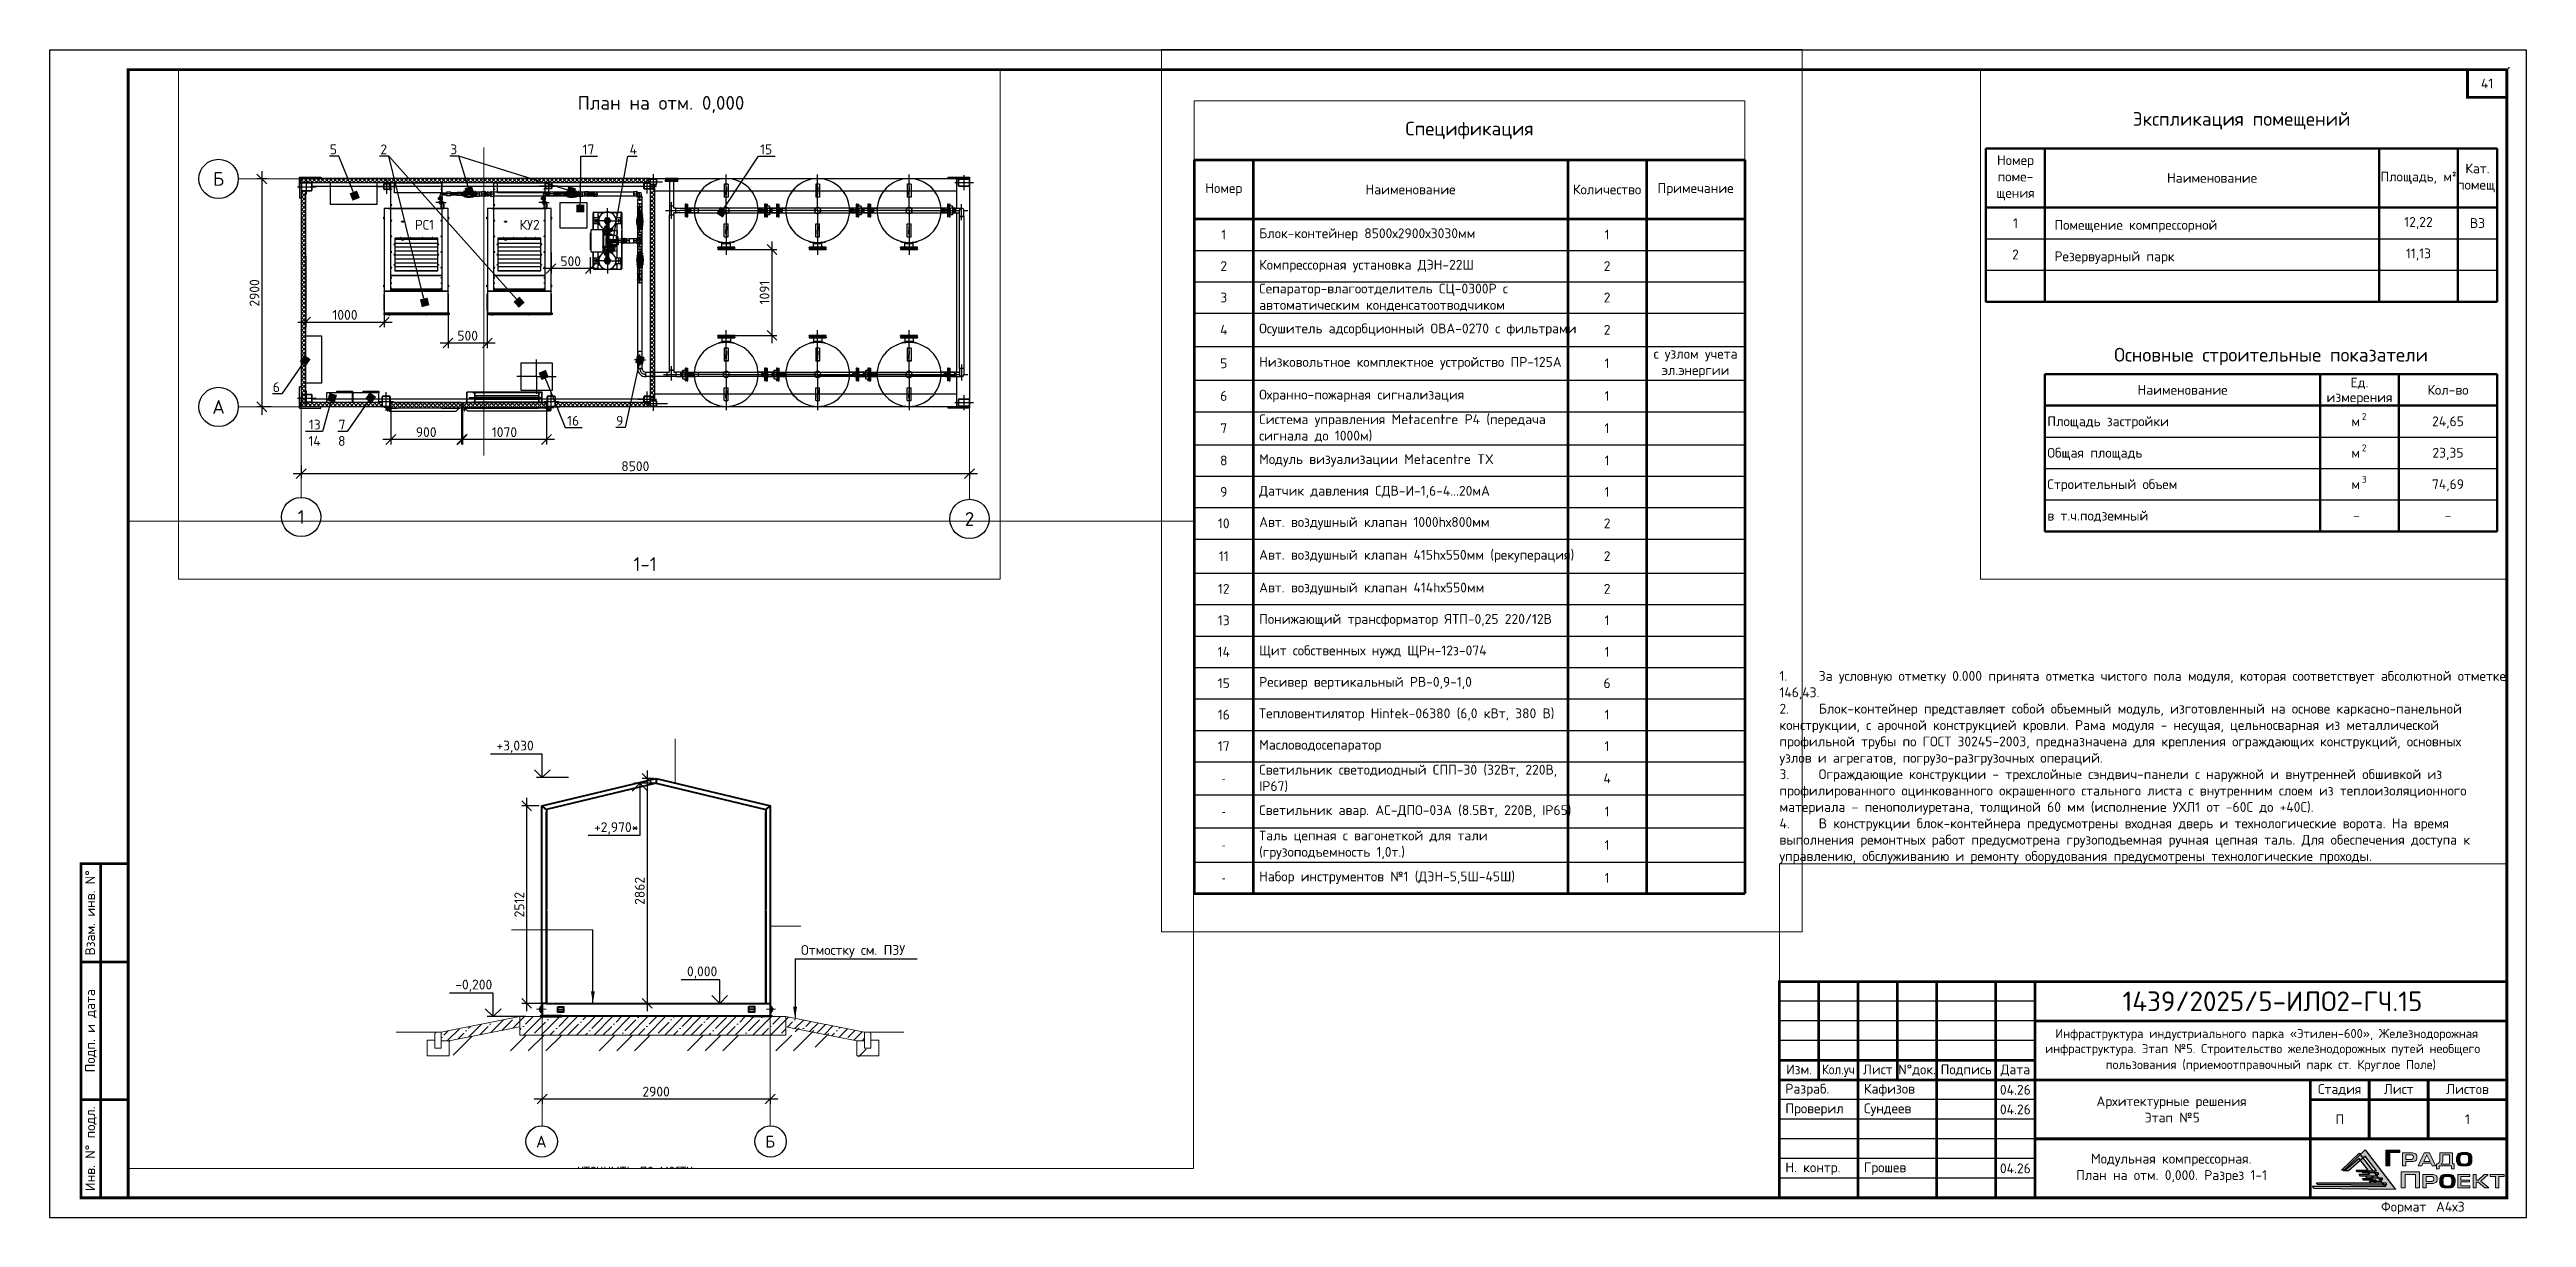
# Paper-space layout '15 компр' of a CAD drawing. Header units: millimetres. Extents: x -59 to 571, y -49 to 248.
# The model-space entities are those that its viewports show. They can reach past a viewport. Long polylines and large blocks are cut down to what shows.
import ezdxf
from ezdxf import colors
from ezdxf.entities.mleader import LeaderData, LeaderLine
from ezdxf.enums import TextEntityAlignment as Align
from ezdxf.math import Vec2, Vec3

# ---------------------------------------------------------------- set-up
doc = ezdxf.new("R2010")
doc.units = ezdxf.units.MM
doc.set_wipeout_variables(frame=1)
for name, pattern in [('K5LT_AXLED', [19.5, 15, -1.5, 1.5, -1.5]), ('K5LT_BASIC', [0]), ('K5LT_DASHED', [6, 4, -2]), ('K5LT_THIN', [0]), ('K5LT_THIN_INCLUDED_TO_HATCHING', [0]), ('осевая2', [28.575, 19.05, -3.175, 3.175, -3.175])]:
    doc.linetypes.add(name, pattern=pattern)
doc.layers.get('Defpoints').update_dxf_attribs({"color": 3})
for name, color, linetype in [('1', 7, 'Continuous'), ('1Оси', 7, 'Continuous'), ('ГрП_Рамка_ДинамическийФормат', 7, 'Continuous'), ('ПП_Рамка_ДинамическийФормат', 7, 'Continuous'), ('Системный слой', 7, 'Continuous'), ('ТХ здание', 7, 'Continuous')]:
    doc.layers.add(name, color=color, linetype=linetype)
for name, color, linetype, lineweight in [('7.1.Экспликация', 7, 'Continuous', 60), ('выноска', 7, 'Continuous', 18), ('Дополнительная', 7, 'Continuous', 18), ('оси', 7, 'осевая2', 13), ('основная', 7, 'Continuous', 50), ('отметки', 7, 'Continuous', 18), ('размеры', 7, 'Continuous', 18), ('текст', 7, 'Continuous', 20), ('штриховка', 7, 'Continuous', 9)]:
    doc.layers.add(name, color=color, linetype=linetype, lineweight=lineweight)
doc.styles.add('ISOCPEUR', font='isocpeur.ttf')
doc.styles.get("Standard").update_dxf_attribs({"font": 'times.ttf'})
doc.styles.add('ВНИПИТЕКСТ', font='isocpeui.ttf')
doc.styles.add('ГОСТ 2.304', font='isocpeur.ttf')
doc.styles.add('СПДС', font='isocpeur.ttf')
doc.dimstyles.new('СПДС', dxfattribs={"dimscale": 50, "dimtxt": 2.5, "dimasz": 2.5, "dimexe": 1.25, "dimexo": 0.625, "dimtad": 1, "dimdec": 0, "dimrnd": 0.001, "dimtxsty": 'ГОСТ 2.304', "dimblk": 'OBLIQUE', "dimcen": 2.5, "dimdle": 2, "dimadec": 0, "dimazin": 2, "dimtfac": 0.75, "dimtdec": 0, "dimtmove": 1, "dimatfit": 3, "dimfxl": 1, "dimtolj": 1, "dimarcsym": 1})
doc.dimstyles.new('СПДС$0', dxfattribs={"dimscale": 100, "dimtxt": 2.5, "dimasz": 2.5, "dimexe": 1.25, "dimexo": 0.004, "dimgap": 1, "dimtad": 1, "dimdec": 0, "dimtxsty": 'ВНИПИТЕКСТ', "dimblk": 'OBLIQUE', "dimcen": 0, "dimdle": 1.25, "dimclrd": 256, "dimclre": 256, "dimclrt": 256, "dimadec": 0, "dimazin": 2, "dimtfac": 1, "dimtdec": 0, "dimtmove": 1, "dimatfit": 3, "dimldrblk": 'NONE', "dimfxl": 1, "dimlwd": -1, "dimlwe": -1, "dimarcsym": 0})
pattern_1 = [(45, (3858796.43, 3999302.34), (-26.5165, 26.5165), []), (135, (3858796.43, 3999302.34), (-26.5165, -26.5165), [])]
pattern_2 = [(45, (3858796.43, 3999302.341), (-8.838835, 8.838835), []), (135, (3858796.43, 3999302.341), (-8.838835, -8.838835), [])]
pattern_3 = [(0, (3858796.43, 3999302.34), (0, 50), [])]

psp = doc.layouts.new('15 компр')

# ---------------------------------------------------------------- texts
at = {"layer": 'текст', "lineweight": 20, "insert": (380.96, 40.88), "char_height": 2.5, "width": 182.4, "attachment_point": 7, "style": 'ГОСТ 2.304'}
psp.add_mtext('\\A1;1.^IЗа условную отметку 0.000 принята отметка чистого пола модуля, которая соответствует абсолютной отметке 146,43.{\\A0; \\P2.^IБлок-контейнер представляет собой объемный модуль, изготовленный на основе каркасно-панельной конструкции, с арочной конструкцией кровли. Рама модуля - несущая, цельносварная из металлической профильной трубы по ГОСТ 30245-2003, предназначена для крепления ограждающих конструкций, основных узлов и агрегатов, погрузо-разгрузочных операций. \\P3.^IОграждающие конструкции - трехслойные сэндвич-панели с наружной и внутренней обшивкой из профилированного оцинкованного окрашенного стального листа с внутренним слоем из теплоизоляционного материала - пенополиуретана, толщиной 60 мм (исполнение УХЛ1 от -60С до +40С). \\P4.^IВ конструкции блок-контейнера предусмотрены входная дверь и технологические ворота. На время выполнения ремонтных работ предусмотрена грузоподъемная ручная цепная таль. Для обеспечения доступа к управлению, обслуживанию и ремонту оборудования предусмотрены технологические проходы. }', dxfattribs=at)
at = {"layer": 'текст', "lineweight": 20, "ltscale": 100, "char_height": 2.5, "width": 10, "attachment_point": 5, "style": 'ГОСТ 2.304'}
for insert in [(440.96, -16.62), (440.96, -21.62), (440.96, -36.62)]:
    psp.add_mtext('04.26', dxfattribs=dict(at, insert=insert))

msp = doc.modelspace()

# ---------------------------------------------------------------- texts
at = {"lineweight": 20, "ltscale": 100, "insert": (3877628.9, 3985159.4), "char_height": 250, "attachment_point": 1, "style": 'ISOCPEUR'}
msp.add_mtext_dynamic_manual_height_columns('* - уточнить по месту', width=6029.222, gutter_width=200, heights=[0], dxfattribs=at)
at = {"layer": 'текст', "style": 'ГОСТ 2.304'}
for s, height, p in [('План на отм. 0,000', 175, (3866096, 4012085.8)), ('Экспликация помещений', 350, (3831213.2, 4010751.5)), ('Б', 175, (3860469.3, 4011117.7)), ('А', 175, (3860469.3, 4008217.7)), ('1', 175, (3861519.3, 4006817.7)), ('2', 175, (3870019.3, 4006792.7))]:
    msp.add_text(s, height=height, dxfattribs=at).set_placement(p, align=Align.MIDDLE_CENTER)
for s, height, p in [('Помещение компрессорной', 250, (3826452.9, 4007930.9)), ('Резервуарный парк', 250, (3826452.9, 4007130.9)), ('1-1', 350, (3879707.9, 4000241.6))]:
    msp.add_text(s, height=height, dxfattribs=at).set_placement(p)
at = {"layer": 'текст', "ltscale": 100, "style": 'ГОСТ 2.304'}
for s, height, p in [('Основные строительные показатели', 350, (3831963.2, 4004752.5)), ('Наименование', 250, (3829713.2, 4003858.2)), ('Ед.', 250, (3834213.2, 4004045.7)), ('Кол-во', 250, (3836463.2, 4003858.2)), ('измерения', 250, (3834213.2, 4003670.7)), ('м', 250, (3834116.2, 4003058.2)), ('2', 175, (3834333.2, 4003183.2)), ('24,65', 250, (3836463.2, 4003058.2)), ('2', 175, (3834333.2, 4002383.2)), ('м', 250, (3834116.2, 4002258.2)), ('23,35', 250, (3836463.2, 4002258.2)), ('м', 250, (3834116.2, 4001458.2)), ('3', 175, (3834333.2, 4001583.2)), ('74,69', 250, (3836463.2, 4001458.2)), ('-', 250, (3834131.3, 4000658.2)), ('-', 250, (3836463.2, 4000658.2))]:
    msp.add_text(s, height=height, dxfattribs=at).set_placement(p, align=Align.MIDDLE_CENTER)
for s, p in [('Площадь застройки', (3826273.2, 4003058.2)), ('Общая площадь', (3826273.2, 4002258.2)), ('Строительный объем', (3826273.2, 4001458.2)), ('в т.ч.подземный', (3826273.2, 4000658.2))]:
    msp.add_text(s, height=250, dxfattribs=at).set_placement(p, align=Align.MIDDLE_LEFT)
at = {"layer": 'текст', "linetype": 'Continuous', "lineweight": 25, "ltscale": 50, "style": 'ГОСТ 2.304'}
for s, p in [('+3,030', (3876219.9, 3995674.6)), ('+2,970*', (3878703.9, 3993599.5)), ('0,000', (3881067.1, 3989930.6)), ('-0,200', (3875173.7, 3989594.6))]:
    msp.add_text(s, height=250, dxfattribs=at).set_placement(p)
at = {"layer": 'текст', "linetype": 'Continuous', "lineweight": 25, "ltscale": 0.083333, "style": 'ГОСТ 2.304'}
msp.add_text('Отмостку см. ПЗУ', height=250, dxfattribs=at).set_placement((3883967.1, 3990474.6))
at = {"layer": 'текст', "style": 'ГОСТ 2.304'}
for s, p in [('А', (3877362.6, 3985723)), ('Б', (3883182.6, 3985723))]:
    msp.add_text(s, height=300, dxfattribs=at).set_placement(p, align=Align.MIDDLE)
at = {"layer": 'текст', "color": 7, "char_height": 125, "attachment_point": 1, "style": 'ISOCPEUR'}
for s, insert in [('{\\W0.965;РС1}', (3862967.2, 4010597)), ('КУ2', (3864296.2, 4010597))]:
    msp.add_mtext(s, dxfattribs=dict(at, insert=insert))
at = {"layer": 'текст', "lineweight": 20, "ltscale": 100, "char_height": 250, "attachment_point": 5, "style": 'ГОСТ 2.304'}
for s, insert, width in [('Номер поме-\\Pщения', (3825463.2, 4009251.5), 1500), ('Наименование', (3830463.2, 4009251.5), 8500), ('Площадь, м²', (3835713.2, 4009251.5), 2000), ('Кат. помещ.', (3837213.2, 4009251.5), 1000), ('1', (3825463.2, 4008101.5), 1500), ('12,22', (3835713.2, 4008101.5), 2000), ('В3', (3837213.2, 4008101.5), 1000), ('11,13', (3835713.2, 4007301.5), 2000), ('2', (3825463.2, 4007301.5), 1500)]:
    msp.add_mtext(s, dxfattribs=dict(at, insert=insert, width=width))

# ---------------------------------------------------------------- blocks, each defined once
blk = doc.blocks.new('*U31')
at = {"layer": 'ПП_Рамка_ДинамическийФормат', "linetype": 'Continuous', "lineweight": 30, "true_color": 0x0c6001}
h = blk.add_hatch(color=88, dxfattribs=at)
h.dxf.hatch_style = 1
h.paths.add_polyline_path([(583.4, 11.89), (588.95, 17.21), (596.72, 7.1), (575.95, 7.34), (575.59, 7.93), (594.24, 7.93), (593.87, 8.41), (594.5, 8.41), (594.28, 8.69), (590.46, 8.69), (590.04, 9.24), (593.23, 9.24), (592.86, 9.72), (593.49, 9.73), (593.27, 10), (589.47, 10), (589.04, 10.56), (592.22, 10.56), (591.86, 11.03), (592.48, 11.04), (592.26, 11.33), (588.45, 11.32), (588.02, 11.87), (591.84, 11.88), (588.98, 15.58), (584.72, 11.89)])
at = {"layer": 'ПП_Рамка_ДинамическийФормат', "linetype": 'Continuous', "lineweight": 30, "true_color": 0x033c8c}
h = blk.add_hatch(color=156, dxfattribs=at)
h.dxf.hatch_style = 1
h.paths.add_polyline_path([(582.93, 12.05), (587.41, 16.35), (593.69, 8.19), (576.92, 8.38), (576.62, 8.85), (591.68, 8.85), (591.39, 9.24), (591.89, 9.24), (591.72, 9.47), (588.63, 9.47), (588.29, 9.91), (590.87, 9.91), (590.57, 10.3), (591.08, 10.3), (590.9, 10.53), (587.83, 10.53), (587.48, 10.98), (590.05, 10.98), (589.76, 11.36), (590.26, 11.36), (590.08, 11.6), (587.01, 11.59), (586.66, 12.04), (589.74, 12.04), (587.44, 15.03), (584, 12.05)])
at = {"layer": 'ПП_Рамка_ДинамическийФормат', "linetype": 'Continuous', "lineweight": 0, "true_color": 0x033c8c}
h = blk.add_hatch(color=156, dxfattribs=at)
h.dxf.hatch_style = 1
h.paths.add_polyline_path([(594.23, 13.1), (595.23, 13.1), (595.23, 16.53), (597.8, 16.53), (597.8, 17.14), (594.23, 17.14)])
h = blk.add_hatch(color=156, dxfattribs=at)
h.dxf.hatch_style = 1
h.paths.add_polyline_path([(601.81, 16.19, 0.129761), (600.77, 16.46), (598.48, 16.46), (598.48, 13.1), (599.33, 13.1), (599.33, 14.21), (600.8, 14.21, 0.148195), (601.76, 14.43, 0.229809), (602.12, 15.01), (602.12, 15.6, 0.271278)])
h.paths.add_polyline_path([(599.32, 15.95), (600.58, 15.95, -0.094959), (600.98, 15.88, -0.198887), (601.19, 15.68, -0.099141), (601.26, 15.31, -0.182798), (601.11, 14.9, -0.188884), (600.82, 14.74, -0.015492), (600.55, 14.72), (599.32, 14.72)], flags=16)
h.paths.add_polyline_path([(605.32, 16.48), (604.01, 16.48), (602.49, 13.1), (603.39, 13.1), (603.65, 13.79), (605.68, 13.79), (605.99, 13.1), (606.83, 13.1)])
h.paths.add_polyline_path([(604.67, 15.96), (605.5, 14.23), (603.87, 14.23)], flags=16)
h.paths.add_polyline_path([(611.21, 16.47), (607.94, 16.47), (607.94, 14.64, -0.224), (607.59, 13.73), (607.48, 13.62), (607.13, 13.62), (607.13, 12.35), (607.83, 12.35), (607.83, 13.1), (610.91, 13.1), (610.91, 12.36), (611.64, 12.36), (611.64, 13.62), (611.21, 13.62)])
h.paths.add_polyline_path([(608.73, 15.97), (610.42, 15.97), (610.42, 13.6), (608.33, 13.6), (608.34, 13.66), (608.41, 13.69), (608.48, 13.76, 0.193412), (608.73, 14.4)], flags=16)
h.paths.add_polyline_path([(602.77, 11.58), (598.11, 11.58), (598.11, 7.56), (599.13, 7.56), (599.13, 10.93), (601.75, 10.93), (601.75, 7.56), (602.77, 7.56)])
h.paths.add_polyline_path([(607.29, 9.47), (607.29, 10.05, 0.311605), (607.01, 10.64, 0.129761), (605.97, 10.91), (603.68, 10.91), (603.68, 7.56), (604.53, 7.56), (604.53, 8.66), (606, 8.66, 0.148195), (606.96, 8.89, 0.267677)])
h.paths.add_polyline_path([(604.53, 10.41), (605.78, 10.41, -0.094959), (606.19, 10.33, -0.198887), (606.4, 10.13, -0.099141), (606.47, 9.76, -0.182798), (606.32, 9.35, -0.188884), (606.03, 9.2, -0.015492), (605.76, 9.18), (604.53, 9.18)], flags=16)
h.paths.add_polyline_path([(615.51, 9.48), (613.33, 9.48), (613.33, 10.41), (615.61, 10.41), (615.61, 10.91), (612.53, 10.91), (612.53, 7.56), (615.61, 7.56), (615.61, 8.01), (613.33, 8.01), (613.33, 9.04), (615.51, 9.04)])
h.paths.add_polyline_path([(617.25, 10.91), (616.45, 10.91), (616.45, 7.56), (617.25, 7.56), (617.25, 9), (617.73, 9), (619.41, 7.56), (620.42, 7.56), (618.4, 9.26), (620.26, 10.91), (619.28, 10.91), (617.72, 9.5), (617.25, 9.5)])
h.paths.add_polyline_path([(622.96, 10.4), (624.32, 10.4), (624.32, 10.91), (620.79, 10.91), (620.79, 10.4), (622.15, 10.4), (622.15, 7.56), (622.96, 7.56)])
h = blk.add_hatch(color=156, dxfattribs=at)
h.dxf.hatch_style = 1
edge = h.paths.add_edge_path()
edge.add_spline(control_points=[(614.18, 13.1), (614.31, 13.1), (614.55, 13.1), (614.88, 13.12), (615.17, 13.17), (615.43, 13.26), (615.66, 13.35), (615.86, 13.54), (616.04, 13.82), (616.16, 14.32), (616.15, 14.7), (616.14, 14.94), (616.14, 15.1), (616.14, 15.39), (616.04, 15.79), (615.86, 16.07), (615.66, 16.26), (615.43, 16.36), (615.17, 16.45), (614.88, 16.5), (614.55, 16.51), (614.31, 16.51), (614.18, 16.51), (614.05, 16.51), (613.82, 16.51), (613.49, 16.5), (613.2, 16.45), (612.94, 16.36), (612.71, 16.26), (612.51, 16.07), (612.33, 15.79), (612.23, 15.39), (612.23, 15.1), (612.23, 14.94), (612.22, 14.7), (612.21, 14.32), (612.33, 13.82), (612.51, 13.54), (612.71, 13.35), (612.94, 13.26), (613.2, 13.17), (613.49, 13.12), (613.82, 13.1), (614.05, 13.1), (614.18, 13.1)], knot_values=[0, 0, 0, 0, 0.392432, 0.709081, 0.998708, 1.278127, 1.53821, 1.728059, 2.110629, 2.5013, 3.242256, 3.242256, 3.242256, 3.711066, 4.101736, 4.484307, 4.674156, 4.934238, 5.213657, 5.503284, 5.819934, 6.212366, 6.212366, 6.212366, 6.590896, 6.907546, 7.197173, 7.476592, 7.736674, 7.926524, 8.309094, 8.699764, 9.168574, 9.168574, 9.168574, 9.90953, 10.300201, 10.682771, 10.87262, 11.132703, 11.412122, 11.701749, 12.018398, 12.396929, 12.396929, 12.396929, 12.396929], degree=3, periodic=0)
edge = h.paths.add_edge_path(flags=16)
edge.add_spline(control_points=[(613.07, 14.94), (613.07, 14.88), (613.07, 14.8), (613.07, 14.81), (613.07, 14.69), (613.06, 14.48), (613.1, 14.21), (613.14, 14), (613.23, 13.87), (613.29, 13.75), (613.41, 13.68), (613.54, 13.61), (613.7, 13.6), (613.89, 13.59), (614.04, 13.58), (614.15, 13.58), (614.18, 13.58), (614.22, 13.58), (614.32, 13.58), (614.48, 13.59), (614.66, 13.6), (614.83, 13.61), (614.96, 13.68), (615.07, 13.74), (615.14, 13.87), (615.22, 13.99), (615.27, 14.2), (615.31, 14.47), (615.3, 14.69), (615.3, 14.81), (615.3, 14.93), (615.31, 15.14), (615.27, 15.41), (615.23, 15.62), (615.14, 15.75), (615.07, 15.87), (614.96, 15.93), (614.83, 16), (614.66, 16.01), (614.48, 16.02), (614.32, 16.03), (614.22, 16.03), (614.19, 16.03), (614.15, 16.03), (614.05, 16.03), (613.89, 16.02), (613.71, 16.01), (613.54, 16), (613.41, 15.93), (613.3, 15.87), (613.23, 15.75), (613.15, 15.62), (613.1, 15.41), (613.06, 15.14), (613.07, 15), (613.07, 14.94)], knot_values=[0, 0, 0, 0, 1, 2, 3, 4, 5, 6, 7, 8, 9, 10, 11, 12, 13, 14, 15, 16, 17, 18, 19, 20, 21, 22, 23, 24, 25, 26, 27, 28, 29, 30, 31, 32, 33, 34, 35, 36, 37, 38, 39, 40, 41, 42, 43, 44, 45, 46, 47, 48, 49, 50, 51, 52, 53, 53, 53, 53], degree=3, periodic=0)
h = blk.add_hatch(color=156, dxfattribs=at)
h.dxf.hatch_style = 1
edge = h.paths.add_edge_path()
edge.add_spline(control_points=[(609.88, 7.56), (610.01, 7.56), (610.25, 7.56), (610.58, 7.56), (610.87, 7.58), (611.14, 7.67), (611.36, 7.76), (611.57, 7.96), (611.74, 8.23), (611.86, 8.73), (611.85, 9.11), (611.85, 9.36), (611.85, 9.51), (611.85, 9.8), (611.74, 10.21), (611.57, 10.48), (611.36, 10.68), (611.14, 10.77), (610.87, 10.86), (610.58, 10.91), (610.25, 10.91), (610.01, 10.91), (609.88, 10.91), (609.76, 10.91), (609.52, 10.91), (609.2, 10.91), (608.9, 10.86), (608.64, 10.77), (608.41, 10.68), (608.21, 10.48), (608.04, 10.21), (607.93, 9.8), (607.93, 9.51), (607.93, 9.36), (607.92, 9.11), (607.91, 8.73), (608.04, 8.23), (608.21, 7.96), (608.41, 7.76), (608.64, 7.67), (608.9, 7.58), (609.2, 7.56), (609.52, 7.56), (609.76, 7.56), (609.88, 7.56)], knot_values=[0, 0, 0, 0, 0.392432, 0.709081, 0.998708, 1.278127, 1.53821, 1.728059, 2.110629, 2.5013, 3.242256, 3.242256, 3.242256, 3.711066, 4.101736, 4.484307, 4.674156, 4.934238, 5.213657, 5.503284, 5.819934, 6.212366, 6.212366, 6.212366, 6.590896, 6.907546, 7.197173, 7.476592, 7.736674, 7.926524, 8.309094, 8.699764, 9.168574, 9.168574, 9.168574, 9.90953, 10.300201, 10.682771, 10.87262, 11.132703, 11.412122, 11.701749, 12.018398, 12.396929, 12.396929, 12.396929, 12.396929], degree=3, periodic=0)
edge = h.paths.add_edge_path(flags=16)
edge.add_spline(control_points=[(608.77, 9.35), (608.78, 9.3), (608.78, 9.22), (608.78, 9.22), (608.77, 9.11), (608.77, 8.89), (608.81, 8.62), (608.85, 8.41), (608.93, 8.28), (609, 8.16), (609.11, 8.1), (609.24, 8.03), (609.41, 8.02), (609.59, 8), (609.75, 8), (609.85, 8), (609.89, 8), (609.92, 8), (610.03, 8), (610.19, 8), (610.37, 8.01), (610.53, 8.02), (610.66, 8.09), (610.78, 8.16), (610.85, 8.28), (610.93, 8.4), (610.97, 8.61), (611.01, 8.88), (611.01, 9.1), (611, 9.22), (611.01, 9.34), (611.01, 9.55), (610.97, 9.82), (610.93, 10.03), (610.85, 10.16), (610.78, 10.28), (610.67, 10.34), (610.53, 10.42), (610.37, 10.42), (610.19, 10.44), (610.03, 10.44), (609.93, 10.44), (609.89, 10.44), (609.85, 10.44), (609.75, 10.44), (609.59, 10.44), (609.41, 10.42), (609.25, 10.41), (609.11, 10.34), (609, 10.28), (608.93, 10.16), (608.85, 10.03), (608.81, 9.82), (608.77, 9.55), (608.77, 9.41), (608.77, 9.35)], knot_values=[0, 0, 0, 0, 1, 2, 3, 4, 5, 6, 7, 8, 9, 10, 11, 12, 13, 14, 15, 16, 17, 18, 19, 20, 21, 22, 23, 24, 25, 26, 27, 28, 29, 30, 31, 32, 33, 34, 35, 36, 37, 38, 39, 40, 41, 42, 43, 44, 45, 46, 47, 48, 49, 50, 51, 52, 53, 53, 53, 53], degree=3, periodic=0)
at = {"layer": 'ПП_Рамка_ДинамическийФормат'}
blk.add_lwpolyline([(0, 0), (630, 0), (630, 297), (0, 297)], close=True, dxfattribs=at)
at = {"layer": 'ПП_Рамка_ДинамическийФормат', "const_width": 0.7}
for points in [[(20, 5), (625, 5), (625, 292), (20, 292)], [(625, 285), (625, 292), (615, 292), (615, 285)], [(8, 5), (20, 5), (20, 90), (8, 90)], [(440, 60), (440, 5), (625, 5), (625, 60)]]:
    blk.add_lwpolyline(points, close=True, dxfattribs=at)
for points in [[(13, 5), (13, 90)], [(20, 65), (8, 65)], [(450, 60), (450, 35)], [(460, 60), (460, 5)], [(470, 60), (470, 35)], [(480, 60), (480, 5)], [(495, 60), (495, 5)], [(505, 60), (505, 5)], [(505, 50), (625, 50)], [(505, 40), (440, 40)], [(505, 35), (440, 35)], [(505, 35), (625, 35)], [(575, 35), (575, 5)], [(590, 35), (590, 20)], [(605, 35), (605, 20)], [(20, 30), (8, 30)], [(625, 30), (575, 30)], [(505, 20), (625, 20)]]:
    blk.add_lwpolyline(points, dxfattribs=at)
at = {"layer": 'ПП_Рамка_ДинамическийФормат'}
for points in [[(505, 55), (440, 55)], [(505, 50), (440, 50)], [(505, 45), (440, 45)], [(505, 30), (440, 30)], [(505, 25), (440, 25)], [(505, 20), (440, 20)], [(505, 15), (440, 15)], [(505, 10), (440, 10)]]:
    blk.add_lwpolyline(points, dxfattribs=at)
at = {"layer": 'ПП_Рамка_ДинамическийФормат', "color": 88, "linetype": 'Continuous', "lineweight": 30, "true_color": 0x0c6001}
blk.add_lwpolyline([(583.4, 11.89), (588.95, 17.21), (596.72, 7.1), (575.95, 7.34), (575.59, 7.93), (594.24, 7.93), (593.87, 8.41), (594.5, 8.41), (594.28, 8.69), (590.46, 8.69), (590.04, 9.24), (593.23, 9.24), (592.86, 9.72), (593.49, 9.73), (593.27, 10), (589.47, 10), (589.04, 10.56), (592.22, 10.56), (591.86, 11.03), (592.48, 11.04), (592.26, 11.33), (588.45, 11.32), (588.02, 11.87), (591.84, 11.88), (588.98, 15.58), (584.72, 11.89)], close=True, dxfattribs=at)
at = {"layer": 'ПП_Рамка_ДинамическийФормат', "color": 7, "linetype": 'Continuous', "lineweight": 30, "true_color": 0xffffff}
blk.add_lwpolyline([(582.93, 12.05), (587.41, 16.35), (593.69, 8.19), (576.92, 8.38), (576.62, 8.85), (591.68, 8.85), (591.39, 9.24), (591.89, 9.24), (591.72, 9.47), (588.63, 9.47), (588.29, 9.91), (590.87, 9.91), (590.57, 10.3), (591.08, 10.3), (590.9, 10.53), (587.83, 10.53), (587.48, 10.98), (590.05, 10.98), (589.76, 11.36), (590.26, 11.36), (590.08, 11.6), (587.01, 11.59), (586.66, 12.04), (589.74, 12.04), (587.44, 15.03), (584, 12.05)], close=True, dxfattribs=at)
at = {"layer": 'ПП_Рамка_ДинамическийФормат', "color": 156, "linetype": 'Continuous', "lineweight": 0, "true_color": 0x033c8c}
blk.add_lwpolyline([(594.23, 13.1), (594.23, 17.14), (597.8, 17.14), (597.8, 16.53), (595.23, 16.53), (595.23, 13.1), (594.23, 13.1)], dxfattribs=at)
for points in [[(598.48, 13.1), (598.48, 16.46), (600.77, 16.46, -0.129761), (601.81, 16.19, -0.271278), (602.12, 15.6), (602.12, 15.01, -0.229809), (601.76, 14.43, -0.148195), (600.8, 14.21), (599.33, 14.21), (599.33, 13.1), (598.48, 13.1)], [(607.94, 16.47), (611.21, 16.47), (611.21, 13.62), (611.64, 13.62), (611.64, 12.36), (610.91, 12.36), (610.91, 13.1), (607.83, 13.1), (607.83, 12.35), (607.13, 12.35), (607.13, 13.62), (607.48, 13.62), (607.59, 13.73, 0.224), (607.94, 14.64), (607.94, 16.47)], [(603.68, 7.56), (603.68, 10.91), (605.97, 10.91, -0.129761), (607.01, 10.64, -0.311605), (607.29, 10.05), (607.29, 9.47, -0.267677), (606.96, 8.89, -0.148195), (606, 8.66), (604.53, 8.66), (604.53, 7.56), (603.68, 7.56)]]:
    blk.add_lwpolyline(points, format="xyb", dxfattribs=at)
for points in [[(599.32, 15.95), (600.58, 15.95, -0.094959), (600.98, 15.88, -0.198887), (601.19, 15.68, -0.099141), (601.26, 15.31, -0.182798), (601.11, 14.9, -0.188884), (600.82, 14.74, -0.015492), (600.55, 14.72), (599.32, 14.72), (599.32, 15.95)], [(608.73, 15.97), (610.42, 15.97), (610.42, 13.6), (608.33, 13.6), (608.34, 13.66), (608.41, 13.69), (608.48, 13.76, 0.193412), (608.73, 14.4), (608.73, 15.97)], [(604.53, 10.41), (605.78, 10.41, -0.094959), (606.19, 10.33, -0.198887), (606.4, 10.13, -0.099141), (606.47, 9.76, -0.182798), (606.32, 9.35, -0.188884), (606.03, 9.2, -0.015492), (605.76, 9.18), (604.53, 9.18), (604.53, 10.41)]]:
    blk.add_lwpolyline(points, format="xyb", close=True, dxfattribs=at)
for points in [[(602.49, 13.1), (604.01, 16.48), (605.32, 16.48), (606.83, 13.1), (605.99, 13.1), (605.68, 13.79), (603.65, 13.79), (603.39, 13.1)], [(603.87, 14.23), (605.5, 14.23), (604.67, 15.96), (603.87, 14.23)], [(602.77, 7.56), (602.77, 11.58), (598.11, 11.58), (598.11, 7.56), (599.13, 7.56), (599.13, 10.93), (601.75, 10.93), (601.75, 7.56)], [(612.53, 10.91), (612.53, 7.56), (615.61, 7.56), (615.61, 8.01), (613.33, 8.01), (613.33, 9.04), (615.51, 9.04), (615.51, 9.48), (613.33, 9.48), (613.33, 10.41), (615.61, 10.41), (615.61, 10.91)], [(616.45, 10.91), (617.25, 10.91), (617.25, 9.5), (617.72, 9.5), (619.28, 10.91), (620.26, 10.91), (618.4, 9.26), (620.42, 7.56), (619.41, 7.56), (617.73, 9), (617.25, 9), (617.25, 7.56), (616.45, 7.56)], [(622.15, 7.56), (622.15, 10.4), (620.79, 10.4), (620.79, 10.91), (624.32, 10.91), (624.32, 10.4), (622.96, 10.4), (622.96, 7.56)]]:
    blk.add_lwpolyline(points, close=True, dxfattribs=at)
for points in [[(614.18, 13.1), (614.31, 13.1), (614.55, 13.1), (614.88, 13.12), (615.17, 13.17), (615.43, 13.26), (615.66, 13.35), (615.86, 13.54), (616.04, 13.82), (616.16, 14.32), (616.15, 14.7), (616.14, 14.94), (616.14, 15.1), (616.14, 15.39), (616.04, 15.79), (615.86, 16.07), (615.66, 16.26), (615.43, 16.36), (615.17, 16.45), (614.88, 16.5), (614.55, 16.51), (614.31, 16.51), (614.18, 16.51), (614.05, 16.51), (613.82, 16.51), (613.49, 16.5), (613.2, 16.45), (612.94, 16.36), (612.71, 16.26), (612.51, 16.07), (612.33, 15.79), (612.23, 15.39), (612.23, 15.1), (612.23, 14.94), (612.22, 14.7), (612.21, 14.32), (612.33, 13.82), (612.51, 13.54), (612.71, 13.35), (612.94, 13.26), (613.2, 13.17), (613.49, 13.12), (613.82, 13.1), (614.05, 13.1), (614.18, 13.1)], [(609.88, 7.56), (610.01, 7.56), (610.25, 7.56), (610.58, 7.56), (610.87, 7.58), (611.14, 7.67), (611.36, 7.76), (611.57, 7.96), (611.74, 8.23), (611.86, 8.73), (611.85, 9.11), (611.85, 9.36), (611.85, 9.51), (611.85, 9.8), (611.74, 10.21), (611.57, 10.48), (611.36, 10.68), (611.14, 10.77), (610.87, 10.86), (610.58, 10.91), (610.25, 10.91), (610.01, 10.91), (609.88, 10.91), (609.76, 10.91), (609.52, 10.91), (609.2, 10.91), (608.9, 10.86), (608.64, 10.77), (608.41, 10.68), (608.21, 10.48), (608.04, 10.21), (607.93, 9.8), (607.93, 9.51), (607.93, 9.36), (607.92, 9.11), (607.91, 8.73), (608.04, 8.23), (608.21, 7.96), (608.41, 7.76), (608.64, 7.67), (608.9, 7.58), (609.2, 7.56), (609.52, 7.56), (609.76, 7.56), (609.88, 7.56)]]:
    blk.add_open_spline(points, degree=3, knots=[0, 0, 0, 0, 0.392432, 0.709081, 0.998708, 1.278127, 1.53821, 1.728059, 2.110629, 2.5013, 3.242256, 3.242256, 3.242256, 3.711066, 4.101736, 4.484307, 4.674156, 4.934238, 5.213657, 5.503284, 5.819934, 6.212366, 6.212366, 6.212366, 6.590896, 6.907546, 7.197173, 7.476592, 7.736674, 7.926524, 8.309094, 8.699764, 9.168574, 9.168574, 9.168574, 9.90953, 10.300201, 10.682771, 10.87262, 11.132703, 11.412122, 11.701749, 12.018398, 12.396929, 12.396929, 12.396929, 12.396929], dxfattribs=at)
for points in [[(613.07, 14.94), (613.07, 14.88), (613.07, 14.8), (613.07, 14.81), (613.07, 14.69), (613.06, 14.48), (613.1, 14.21), (613.14, 14), (613.23, 13.87), (613.29, 13.75), (613.41, 13.68), (613.54, 13.61), (613.7, 13.6), (613.89, 13.59), (614.04, 13.58), (614.15, 13.58), (614.18, 13.58), (614.22, 13.58), (614.32, 13.58), (614.48, 13.59), (614.66, 13.6), (614.83, 13.61), (614.96, 13.68), (615.07, 13.74), (615.14, 13.87), (615.22, 13.99), (615.27, 14.2), (615.31, 14.47), (615.3, 14.69), (615.3, 14.81), (615.3, 14.93), (615.31, 15.14), (615.27, 15.41), (615.23, 15.62), (615.14, 15.75), (615.07, 15.87), (614.96, 15.93), (614.83, 16), (614.66, 16.01), (614.48, 16.02), (614.32, 16.03), (614.22, 16.03), (614.19, 16.03), (614.15, 16.03), (614.05, 16.03), (613.89, 16.02), (613.71, 16.01), (613.54, 16), (613.41, 15.93), (613.3, 15.87), (613.23, 15.75), (613.15, 15.62), (613.1, 15.41), (613.06, 15.14), (613.07, 15), (613.07, 14.94)], [(608.77, 9.35), (608.78, 9.3), (608.78, 9.22), (608.78, 9.22), (608.77, 9.11), (608.77, 8.89), (608.81, 8.62), (608.85, 8.41), (608.93, 8.28), (609, 8.16), (609.11, 8.1), (609.24, 8.03), (609.41, 8.02), (609.59, 8), (609.75, 8), (609.85, 8), (609.89, 8), (609.92, 8), (610.03, 8), (610.19, 8), (610.37, 8.01), (610.53, 8.02), (610.66, 8.09), (610.78, 8.16), (610.85, 8.28), (610.93, 8.4), (610.97, 8.61), (611.01, 8.88), (611.01, 9.1), (611, 9.22), (611.01, 9.34), (611.01, 9.55), (610.97, 9.82), (610.93, 10.03), (610.85, 10.16), (610.78, 10.28), (610.67, 10.34), (610.53, 10.42), (610.37, 10.42), (610.19, 10.44), (610.03, 10.44), (609.93, 10.44), (609.89, 10.44), (609.85, 10.44), (609.75, 10.44), (609.59, 10.44), (609.41, 10.42), (609.25, 10.41), (609.11, 10.34), (609, 10.28), (608.93, 10.16), (608.85, 10.03), (608.81, 9.82), (608.77, 9.55), (608.77, 9.41), (608.77, 9.35)]]:
    blk.add_open_spline(points, degree=3, dxfattribs=at)
at = {"layer": 'ПП_Рамка_ДинамическийФормат'}
blk.add_point((625.5, 292.5), dxfattribs=at)
at = {"layer": 'ПП_Рамка_ДинамическийФормат', "style": 'ISOCPEUR'}
for s, p in [('Взам. инв. N%%D', (12.33, 77.5)), ('Подп. и дата', (12.33, 47.5)), ('Инв. N%%D подл.', (12.33, 17.5))]:
    blk.add_text(s, height=2.5, rotation=90, dxfattribs=at).set_placement(p, align=Align.BOTTOM_CENTER)
at = {"layer": 'ПП_Рамка_ДинамическийФормат', "style": 'СПДС'}
for s, p in [('Изм.', (445, 35.67)), ('Лист', (465, 35.67)), ('N%%Dдок.', (475, 35.67)), ('Подпись', (487.5, 35.67)), ('Дата', (500, 35.67)), ('Стадия', (582.5, 30.67)), ('Лист', (597.5, 30.67)), ('Листов', (615, 30.67))]:
    blk.add_text(s, height=2.5, dxfattribs=at).set_placement(p, align=Align.BOTTOM_CENTER)
at = {"layer": 'ПП_Рамка_ДинамическийФормат', "style": 'СПДС', "width": 0.9}
blk.add_text('Кол.уч', height=2.5, dxfattribs=at).set_placement((455, 35.67), align=Align.BOTTOM_CENTER)
at = {"layer": 'ПП_Рамка_ДинамическийФормат', "style": 'ISOCPEUR'}
blk.add_text('Формат', height=2.5, dxfattribs=at).set_placement((593, 1.5))
at = {"layer": 'ПП_Рамка_ДинамическийФормат', "flags": 4}
for tag, height, style, p in [('НОМЕР', 2.5, 'ISOCPEUR', (620, 288.5)), ('ШИФР', 5, 'СПДС', (565, 55)), ('ОБЪЕКТ', 2.5, 'СПДС', (565, 42.5)), ('ПОДОБЪЕКТ', 2.5, 'СПДС', (540, 27.5)), ('СТАДИЯ', 2.5, 'СПДС', (582.5, 25)), ('ЛИСТ', 2.5, 'СПДС', (597.5, 25)), ('ЛИСТОВ', 2.5, 'СПДС', (615, 25)), ('ЧЕРТЕЖ', 2.5, 'СПДС', (540, 12.5))]:
    blk.add_attdef(tag, text='', height=height, dxfattribs=dict(at, style=style)).set_placement(p, align=Align.MIDDLE_CENTER)
at = {"layer": 'ПП_Рамка_ДинамическийФормат', "style": 'СПДС'}
for tag, p, flags in [('СПЕЦ_1', (441.5, 31.5), 12), ('ФАМИЛИЯ_1', (461.5, 31.5), 4), ('СПЕЦ_2', (441.5, 26.5), 12), ('ФАМИЛИЯ_2', (461.5, 26.5), 4), ('СПЕЦ_3', (441.5, 21.5), 12), ('СПЕЦ_4', (441.5, 16.5), 12), ('ФАМИЛИЯ_3', (461.5, 21.5), 4), ('ФАМИЛИЯ_4', (461.5, 16.5), 4), ('СПЕЦ_5', (441.5, 11.5), 12), ('ФАМИЛИЯ_5', (461.5, 11.5), 4), ('СПЕЦ_6', (441.5, 6.5), 12), ('ФАМИЛИЯ_6', (461.5, 6.5), 4)]:
    blk.add_attdef(tag, p, '', height=2.5, dxfattribs=dict(at, flags=flags))
blk.add_attdef('ФОРМАТ', (607, 1.5), '', height=2.5, dxfattribs=at)
blk = doc.blocks.new('_Oblique')
at = {"color": 0, "linetype": 'ByBlock', "lineweight": -2}
blk.add_line((-0.5, -0.5), (0.5, 0.5), dxfattribs=at)
blk = doc.blocks.new('*D131')
at = {"layer": 'Defpoints', "color": 0, "lineweight": 20, "transparency": 16777216}
for p in [(3877382, 3986857), (3883182, 3986857), (3883182, 3986809)]:
    blk.add_point(p, dxfattribs=at)
at = {"layer": 'размеры', "color": 0, "lineweight": -2, "transparency": 16777216}
for p, q in [((3877182, 3986809), (3883382, 3986809)), ((3877382, 3986795), (3877382, 3986684)), ((3883182, 3986795), (3883182, 3986684))]:
    blk.add_line(p, q, dxfattribs=at)
at = {"layer": 'размеры', "color": 0, "lineweight": -2, "transparency": 16777216, "xscale": 250, "yscale": 250, "zscale": 250, "rotation": 180}
blk.add_blockref('_Oblique', (3877382, 3986809), dxfattribs=at)
at = {"layer": 'размеры', "color": 0, "lineweight": -2, "transparency": 16777216, "xscale": 250, "yscale": 250, "zscale": 250}
blk.add_blockref('_Oblique', (3883182, 3986809), dxfattribs=at)
at = {"layer": 'размеры', "color": 0, "transparency": 16777216, "insert": (3880282, 3986996), "char_height": 250, "attachment_point": 5, "style": 'ГОСТ 2.304'}
blk.add_mtext('\\A1;2900', dxfattribs=at)
blk = doc.blocks.new('U254')
at = {"layer": 'Системный слой'}
for points in [[(420.32, 415.26), (420.26, 415.16), (420.26, 415.04), (420.32, 414.95), (421.38, 413.88), (421.4, 413.83), (421.38, 413.78), (421.29, 413.69), (419.88, 415.1), (421.29, 416.52), (421.38, 416.43), (421.4, 416.38), (421.38, 416.33)], [(538.49, 415.26), (538.55, 415.16), (538.55, 415.04), (538.49, 414.95), (537.42, 413.88), (537.4, 413.83), (537.42, 413.78), (537.52, 413.69), (538.93, 415.1), (537.52, 416.52), (537.42, 416.43), (537.4, 416.38), (537.42, 416.33)]]:
    blk.add_hatch(color=256, dxfattribs=at).paths.add_polyline_path(points)
at = {"layer": 'Системный слой', "linetype": 'K5LT_BASIC', "lineweight": 40}
for p, q in [((421.2, 518.59), (479.4, 532.57)), ((479.4, 530.07), (423.6, 516.78)), ((479.4, 532.57), (537.6, 518.59)), ((479.4, 532.57), (479.4, 530.07)), ((479.4, 530.07), (535.2, 516.78)), ((421.2, 465.49), (421.2, 518.59)), ((423.6, 516.78), (421.2, 518.59)), ((423.58, 516.79), (423.58, 466.11)), ((535.2, 516.78), (537.6, 518.59)), ((535.22, 516.8), (535.22, 466.11)), ((537.6, 465.49), (537.6, 518.59)), ((423.58, 465.51), (423.58, 515.36)), ((535.22, 465.51), (535.22, 515.36)), ((421.2, 417.49), (421.2, 465.49)), ((423.58, 418.09), (423.58, 465.51)), ((423.58, 465.07), (423.58, 418.11)), ((535.22, 418.09), (535.22, 465.51)), ((535.22, 465.07), (535.22, 418.11)), ((537.6, 417.49), (537.6, 465.49)), ((421.29, 416.52), (419.88, 415.1)), ((420.32, 415.26), (421.38, 416.33)), ((420.6, 413.85), (420.6, 416.33)), ((420.6, 416.33), (421, 416.33)), ((421, 413.29), (421, 416.89)), ((421, 416.89), (421.4, 416.89)), ((421, 416.33), (421, 413.85)), ((421.2, 417.49), (421.4, 417.49)), ((421.38, 416.43), (421.29, 416.52)), ((421.4, 418.09), (421.4, 417.69)), ((423.6, 418.09), (421.4, 418.09)), ((421.4, 417.69), (421.4, 411.69)), ((421.4, 416.89), (421.4, 413.29)), ((423.6, 418.09), (424, 418.09)), ((424, 418.09), (532, 418.09)), ((532, 418.09), (534.8, 418.09)), ((535.2, 418.09), (534.8, 418.09)), ((535.2, 418.09), (537.4, 418.09)), ((537.4, 418.09), (537.4, 417.69)), ((537.4, 417.69), (537.4, 411.69)), ((537.4, 417.49), (537.6, 417.49)), ((537.8, 416.89), (537.4, 416.89)), ((537.4, 416.89), (537.4, 413.29)), ((537.42, 416.43), (537.52, 416.52)), ((538.49, 415.26), (537.42, 416.33)), ((537.52, 416.52), (538.93, 415.1)), ((537.8, 413.29), (537.8, 416.89)), ((538.2, 416.33), (537.8, 416.33)), ((537.8, 416.33), (537.8, 413.85)), ((538.2, 413.85), (538.2, 416.33)), ((419.88, 415.1), (421.29, 413.69)), ((421.38, 413.88), (420.32, 414.95)), ((421, 413.85), (420.6, 413.85)), ((421.4, 413.29), (421, 413.29)), ((421.29, 413.69), (421.38, 413.78)), ((421.4, 412.09), (421.4, 411.69)), ((429.4, 415.01), (432.2, 415.01)), ((429.4, 411.69), (534.6, 411.69)), ((526.62, 415.1), (529.42, 415.1)), ((537.4, 413.29), (537.8, 413.29)), ((537.42, 413.88), (538.49, 414.95)), ((537.52, 413.69), (537.42, 413.78)), ((538.93, 415.1), (537.52, 413.69)), ((537.8, 413.85), (538.2, 413.85))]:
    blk.add_line(p, q, dxfattribs=at)
at = {"layer": 'Системный слой', "linetype": 'K5LT_AXLED', "lineweight": 18}
for p, q in [((418.6, 415.09), (423.4, 415.09)), ((540.2, 415.09), (535.4, 415.09))]:
    blk.add_line(p, q, dxfattribs=at)
at = {"layer": 'Системный слой', "linetype": 'K5LT_BASIC', "lineweight": 40}
for points in [[(429.4, 416.41), (432.2, 416.41), (432.2, 413.61), (429.4, 413.61)], [(526.62, 416.5), (529.42, 416.5), (529.42, 413.7), (526.62, 413.7)], [(420.6, 411.37), (431.4, 411.37), (431.4, 411.69), (420.6, 411.69)], [(538.2, 411.37), (527.4, 411.37), (527.4, 411.69), (538.2, 411.69)]]:
    blk.add_lwpolyline(points, close=True, dxfattribs=at)
for centre, radius, start, end in [((421.33, 416.38), 0.072, 314.99561, 44.99561), ((537.48, 416.38), 0.072, 135.00439, 225.00439), ((420.47, 415.1), 0.22, 134.99561, 224.99561), ((421.33, 413.83), 0.072, 314.99561, 44.99561), ((537.48, 413.83), 0.072, 135.00439, 225.00439), ((538.34, 415.1), 0.22, 315.00439, 45.00439)]:
    blk.add_arc(centre, radius, start, end, dxfattribs=at)
blk = doc.blocks.new('*D129')
at = {"layer": 'Defpoints', "color": 0, "lineweight": -2, "transparency": 16777216}
for p, q in [((3877310, 3994266), (3876864, 3994266)), ((3876989, 3994466), (3876989, 3989041)), ((3877928, 3989241), (3876864, 3989241))]:
    blk.add_line(p, q, dxfattribs=at)
at = {"layer": 'Defpoints', "color": 0, "lineweight": 20, "transparency": 16777216}
for p in [(3877372, 3994266), (3876989, 3989241), (3877990, 3989241)]:
    blk.add_point(p, dxfattribs=at)
at = {"layer": 'Defpoints', "color": 0, "lineweight": -2, "transparency": 16777216, "xscale": 250, "yscale": 250, "zscale": 250}
for p, rotation in [((3876989, 3994266), 90), ((3876989, 3989241), 270)]:
    blk.add_blockref('_Oblique', p, dxfattribs=dict(at, rotation=rotation))
at = {"layer": 'Defpoints', "color": 0, "transparency": 16777216, "insert": (3876802, 3991753), "char_height": 250, "attachment_point": 5, "rotation": 90, "style": 'ГОСТ 2.304'}
blk.add_mtext('\\A1;2512', dxfattribs=at)
blk = doc.blocks.new('*D130')
at = {"layer": 'Defpoints', "color": 0, "lineweight": -2, "transparency": 16777216}
for p, q in [((3880053, 3995165), (3880053, 3989041)), ((3880220, 3994965), (3879928, 3994965)), ((3880220, 3989241), (3879928, 3989241))]:
    blk.add_line(p, q, dxfattribs=at)
at = {"layer": 'Defpoints', "color": 0, "lineweight": 20, "transparency": 16777216}
for p in [(3880282, 3994965), (3880053, 3989241), (3880282, 3989241)]:
    blk.add_point(p, dxfattribs=at)
at = {"layer": 'Defpoints', "color": 0, "lineweight": -2, "transparency": 16777216, "xscale": 250, "yscale": 250, "zscale": 250}
for p, rotation in [((3880053, 3994965), 90), ((3880053, 3989241), 270)]:
    blk.add_blockref('_Oblique', p, dxfattribs=dict(at, rotation=rotation))
at = {"layer": 'Defpoints', "color": 0, "transparency": 16777216, "insert": (3879865, 3992103), "char_height": 250, "attachment_point": 5, "rotation": 90, "style": 'ГОСТ 2.304'}
blk.add_mtext('\\A1;2862', dxfattribs=at)
blk = doc.blocks.new('*D151')
at = {"layer": 'Defpoints', "color": 0, "lineweight": 20, "transparency": 16777216}
for p in [(3866940, 4010220), (3866925, 4009128), (3867507, 4009128)]:
    blk.add_point(p, dxfattribs=at)
at = {"layer": 'размеры', "color": 0, "lineweight": -2, "transparency": 16777216}
for p, q in [((3867507, 4010320), (3867507, 4009028)), ((3866971, 4010220), (3867569, 4010220)), ((3866957, 4009128), (3867569, 4009128))]:
    blk.add_line(p, q, dxfattribs=at)
at = {"layer": 'размеры', "color": 0, "lineweight": -2, "transparency": 16777216, "xscale": 125, "yscale": 125, "zscale": 125}
for p, rotation in [((3867507, 4010220), 90), ((3867507, 4009128), 270)]:
    blk.add_blockref('_Oblique', p, dxfattribs=dict(at, rotation=rotation))
at = {"layer": 'размеры', "color": 0, "transparency": 16777216, "insert": (3867413, 4009674), "char_height": 125, "attachment_point": 5, "rotation": 90, "style": 'ГОСТ 2.304'}
blk.add_mtext('\\A1;1091', dxfattribs=at)
blk = doc.blocks.new('*D152')
at = {"layer": 'Defpoints', "color": 0, "lineweight": 20, "transparency": 16777216}
for p in [(3861577, 4010166), (3862577, 4010170), (3862577, 4009295)]:
    blk.add_point(p, dxfattribs=at)
at = {"layer": 'размеры', "color": 0, "lineweight": -2, "transparency": 16777216}
for p, q in [((3861577, 4010135), (3861577, 4009233)), ((3862577, 4010139), (3862577, 4009233)), ((3861477, 4009295), (3862677, 4009295))]:
    blk.add_line(p, q, dxfattribs=at)
at = {"layer": 'размеры', "color": 0, "lineweight": -2, "transparency": 16777216, "xscale": 125, "yscale": 125, "zscale": 125, "rotation": 180}
blk.add_blockref('_Oblique', (3861577, 4009295), dxfattribs=at)
at = {"layer": 'размеры', "color": 0, "lineweight": -2, "transparency": 16777216, "xscale": 125, "yscale": 125, "zscale": 125}
blk.add_blockref('_Oblique', (3862577, 4009295), dxfattribs=at)
at = {"layer": 'размеры', "color": 0, "transparency": 16777216, "insert": (3862077, 4009389), "char_height": 125, "attachment_point": 5, "style": 'ГОСТ 2.304'}
blk.add_mtext('\\A1;1000', dxfattribs=at)
blk = doc.blocks.new('*D153')
at = {"layer": 'Defpoints', "color": 0, "lineweight": 20, "transparency": 16777216}
for p in [(3863387, 4009690), (3863887, 4009690), (3863387, 4009030)]:
    blk.add_point(p, dxfattribs=at)
at = {"layer": 'размеры', "color": 0, "lineweight": -2, "transparency": 16777216}
for p, q in [((3863387, 4009658), (3863387, 4008967)), ((3863887, 4009658), (3863887, 4008967)), ((3863987, 4009030), (3863287, 4009030))]:
    blk.add_line(p, q, dxfattribs=at)
at = {"layer": 'размеры', "color": 0, "lineweight": -2, "transparency": 16777216, "xscale": 125, "yscale": 125, "zscale": 125, "rotation": 180}
blk.add_blockref('_Oblique', (3863387, 4009030), dxfattribs=at)
at = {"layer": 'размеры', "color": 0, "lineweight": -2, "transparency": 16777216, "xscale": 125, "yscale": 125, "zscale": 125}
blk.add_blockref('_Oblique', (3863887, 4009030), dxfattribs=at)
at = {"layer": 'размеры', "color": 0, "transparency": 16777216, "insert": (3863637, 4009124), "char_height": 125, "attachment_point": 5, "style": 'ГОСТ 2.304'}
blk.add_mtext('\\A1;500', dxfattribs=at)
blk = doc.blocks.new('*D154')
at = {"layer": 'Defpoints', "color": 0, "lineweight": 20, "transparency": 16777216}
for p in [(3864697, 4010216), (3864697, 4009977), (3865197, 4010154)]:
    blk.add_point(p, dxfattribs=at)
at = {"layer": 'размеры', "color": 0, "lineweight": -2, "transparency": 16777216}
for p, q in [((3865297, 4009977), (3864597, 4009977)), ((3864697, 4010184), (3864697, 4009914)), ((3865197, 4010123), (3865197, 4009914))]:
    blk.add_line(p, q, dxfattribs=at)
at = {"layer": 'размеры', "color": 0, "lineweight": -2, "transparency": 16777216, "xscale": 125, "yscale": 125, "zscale": 125, "rotation": 180}
blk.add_blockref('_Oblique', (3864697, 4009977), dxfattribs=at)
at = {"layer": 'размеры', "color": 0, "lineweight": -2, "transparency": 16777216, "xscale": 125, "yscale": 125, "zscale": 125}
blk.add_blockref('_Oblique', (3865197, 4009977), dxfattribs=at)
at = {"layer": 'размеры', "color": 0, "transparency": 16777216, "insert": (3864947, 4010071), "char_height": 125, "attachment_point": 5, "style": 'ГОСТ 2.304'}
blk.add_mtext('\\A1;500', dxfattribs=at)
blk = doc.blocks.new('*D155')
at = {"layer": 'Defpoints', "color": 0, "lineweight": 20, "transparency": 16777216}
for p in [(3862660, 4008226), (3863560, 4008232), (3862660, 4007803)]:
    blk.add_point(p, dxfattribs=at)
at = {"layer": 'размеры', "color": 0, "lineweight": -2, "transparency": 16777216}
for p, q in [((3862660, 4008195), (3862660, 4007741)), ((3863560, 4008201), (3863560, 4007741)), ((3863660, 4007803), (3862560, 4007803))]:
    blk.add_line(p, q, dxfattribs=at)
at = {"layer": 'размеры', "color": 0, "lineweight": -2, "transparency": 16777216, "xscale": 125, "yscale": 125, "zscale": 125, "rotation": 180}
blk.add_blockref('_Oblique', (3862660, 4007803), dxfattribs=at)
at = {"layer": 'размеры', "color": 0, "lineweight": -2, "transparency": 16777216, "xscale": 125, "yscale": 125, "zscale": 125}
blk.add_blockref('_Oblique', (3863560, 4007803), dxfattribs=at)
at = {"layer": 'размеры', "color": 0, "transparency": 16777216, "insert": (3863110, 4007897), "char_height": 125, "attachment_point": 5, "style": 'ГОСТ 2.304'}
blk.add_mtext('\\A1;900', dxfattribs=at)
blk = doc.blocks.new('*D156')
at = {"layer": 'Defpoints', "color": 0, "lineweight": 20, "transparency": 16777216}
for p in [(3863570, 4008233), (3864640, 4008242), (3863570, 4007803)]:
    blk.add_point(p, dxfattribs=at)
at = {"layer": 'размеры', "color": 0, "lineweight": -2, "transparency": 16777216}
for p, q in [((3863570, 4008202), (3863570, 4007741)), ((3864640, 4008210), (3864640, 4007741)), ((3864740, 4007803), (3863470, 4007803))]:
    blk.add_line(p, q, dxfattribs=at)
at = {"layer": 'размеры', "color": 0, "lineweight": -2, "transparency": 16777216, "xscale": 125, "yscale": 125, "zscale": 125, "rotation": 180}
blk.add_blockref('_Oblique', (3863570, 4007803), dxfattribs=at)
at = {"layer": 'размеры', "color": 0, "lineweight": -2, "transparency": 16777216, "xscale": 125, "yscale": 125, "zscale": 125}
blk.add_blockref('_Oblique', (3864640, 4007803), dxfattribs=at)
at = {"layer": 'размеры', "color": 0, "transparency": 16777216, "insert": (3864105, 4007897), "char_height": 125, "attachment_point": 5, "style": 'ГОСТ 2.304'}
blk.add_mtext('\\A1;1070', dxfattribs=at)
blk = doc.blocks.new('_BoxFilled')
at = {"color": 0, "linetype": 'ByBlock', "lineweight": -2}
blk.add_line((-0.5, 0), (-1, 0), dxfattribs=at)
at = {"color": 0, "linetype": 'ByBlock', "lineweight": 20}
blk.add_solid([(-0.5, 0.5), (0.5, 0.5), (-0.5, -0.5), (0.5, -0.5)], dxfattribs=at)
blk = doc.blocks.new('*D157')
at = {"layer": 'Defpoints', "color": 0, "lineweight": 20, "transparency": 16777216}
for p in [(3861115, 4011118), (3861019, 4008218), (3861168, 4008218)]:
    blk.add_point(p, dxfattribs=at)
at = {"layer": 'размеры', "color": 0, "lineweight": -2, "transparency": 16777216}
for p, q in [((3861019, 4011218), (3861019, 4008118)), ((3861084, 4011118), (3860957, 4011118)), ((3861137, 4008218), (3860957, 4008218))]:
    blk.add_line(p, q, dxfattribs=at)
at = {"layer": 'размеры', "color": 0, "lineweight": -2, "transparency": 16777216, "xscale": 125, "yscale": 125, "zscale": 125}
for p, rotation in [((3861019, 4011118), 90), ((3861019, 4008218), 270)]:
    blk.add_blockref('_Oblique', p, dxfattribs=dict(at, rotation=rotation))
at = {"layer": 'размеры', "color": 0, "transparency": 16777216, "insert": (3860926, 4009668), "char_height": 125, "attachment_point": 5, "rotation": 90, "style": 'ГОСТ 2.304'}
blk.add_mtext('\\A1;2900', dxfattribs=at)
blk = doc.blocks.new('*D158')
at = {"layer": 'Defpoints', "color": 0, "lineweight": 20, "transparency": 16777216}
for p in [(3861519, 4007502), (3870019, 4007427), (3870019, 4007369)]:
    blk.add_point(p, dxfattribs=at)
at = {"layer": 'размеры', "color": 0, "lineweight": -2, "transparency": 16777216}
for p, q in [((3861519, 4007471), (3861519, 4007307)), ((3861419, 4007369), (3870119, 4007369)), ((3870019, 4007395), (3870019, 4007307))]:
    blk.add_line(p, q, dxfattribs=at)
at = {"layer": 'размеры', "color": 0, "lineweight": -2, "transparency": 16777216, "xscale": 125, "yscale": 125, "zscale": 125, "rotation": 180}
blk.add_blockref('_Oblique', (3861519, 4007369), dxfattribs=at)
at = {"layer": 'размеры', "color": 0, "lineweight": -2, "transparency": 16777216, "xscale": 125, "yscale": 125, "zscale": 125}
blk.add_blockref('_Oblique', (3870019, 4007369), dxfattribs=at)
at = {"layer": 'размеры', "color": 0, "transparency": 16777216, "insert": (3865769, 4007463), "char_height": 125, "attachment_point": 5, "style": 'ГОСТ 2.304'}
blk.add_mtext('\\A1;8500', dxfattribs=at)
blk = doc.blocks.new('*T159')
at = {"layer": 'Defpoints', "color": 8, "linetype": 'ByBlock', "lineweight": 0, "ltscale": 100, "transparency": 16777216}
for p, q in [((0, 0), (14000, 0)), ((0, 0), (0, -1500)), ((14000, 0), (14000, -1500))]:
    blk.add_line(p, q, dxfattribs=at)
at = {"layer": 'ТХ здание', "color": 0, "lineweight": 70, "ltscale": 100, "transparency": 16777216}
for p, q in [((0, -1500), (14000, -1500)), ((0, -1500), (0, -20162)), ((1500, -1500), (1500, -20162)), ((9500, -1500), (9500, -20162)), ((11500, -1500), (11500, -20162)), ((14000, -1500), (14000, -20162)), ((0, -3000), (14000, -3000)), ((0, -20162), (14000, -20162))]:
    blk.add_line(p, q, dxfattribs=at)
at = {"layer": 'ТХ здание', "color": 0, "ltscale": 100, "transparency": 16777216}
for p, q in [((0, -3800), (14000, -3800)), ((0, -4600), (14000, -4600)), ((0, -5400), (14000, -5400)), ((0, -6242), (14000, -6242)), ((0, -7104), (14000, -7104)), ((0, -7904), (14000, -7904)), ((0, -8745), (14000, -8745)), ((0, -9545), (14000, -9545)), ((0, -10345), (14000, -10345)), ((0, -11145), (14000, -11145)), ((0, -12012), (14000, -12012)), ((0, -12812), (14000, -12812)), ((0, -13612), (14000, -13612)), ((0, -14412), (14000, -14412)), ((0, -15212), (14000, -15212)), ((0, -16012), (14000, -16012)), ((0, -16812), (14000, -16812)), ((0, -17654), (14000, -17654)), ((0, -18495), (14000, -18495)), ((0, -19362), (14000, -19362))]:
    blk.add_line(p, q, dxfattribs=at)
at = {"layer": 'ТХ здание', "color": 0, "ltscale": 100, "transparency": 16777216, "style": 'ISOCPEUR'}
for s, insert, char_height, width, attachment_point in [('Спецификация', (7000, -750), 350, 13880, 5), ('Номер', (750, -2250), 250, 1380, 5), ('Наименование', (5500, -2250), 250, 7880, 5), ('\\A1;Количество', (10500, -2250), 250, 1880, 5), ('Примечание', (12750, -2250), 250, 2380, 5), ('1', (750, -3400), 250, 1380, 5), ('Блок-контейнер 8500х2900х3030мм', (1650, -3400), 250, 7700, 4), ('1', (10500, -3400), 250, 1880, 5), ('2', (750, -4200), 250, 1380, 5), ('Компрессорная установка ДЭН-22Ш', (1650, -4200), 250, 7700, 4), ('2', (10500, -4200), 250, 1880, 5), ('Сепаратор-влагоотделитель СЦ-0300Р с автоматическим конденсатоотводчиком', (1650, -5000), 250, 7700, 4), ('3', (750, -5000), 250, 1380, 5), ('2', (10500, -5000), 250, 1880, 5), ('Осушитель адсорбционный ОВА-0270 с фильтрами', (1650, -5821), 250, 7700, 4), ('4', (750, -5821), 250, 1380, 5), ('2', (10500, -5821), 250, 1880, 5), ('5', (750, -6673), 250, 1380, 5), ('Низковольтное комплектное устройство ПР-125A', (1650, -6673), 250, 7700, 4), ('1', (10500, -6673), 250, 1880, 5), ('с узлом учета эл.энергии', (12750, -6673), 250, 2380, 5), ('6', (750, -7504), 250, 1380, 5), ('Охранно-пожарная сигнализация', (1650, -7504), 250, 7700, 4), ('1', (10500, -7504), 250, 1880, 5), ('{\\C7;Система управления Metacentre Р4 (передача сигнала до 1000м)}', (1650, -8325), 250, 7700, 4), ('7', (750, -8325), 250, 1380, 5), ('1', (10500, -8325), 250, 1880, 5), ('8', (750, -9145), 250, 1380, 5), ('Модуль визуализации Metacentre TX', (1650, -9145), 250, 7700, 4), ('1', (10500, -9145), 250, 1880, 5), ('9', (750, -9945), 250, 1380, 5), ('Датчик давления СДВ-И-1,6-4...20мА', (1650, -9945), 250, 7700, 4), ('1', (10500, -9945), 250, 1880, 5), ('10', (750, -10745), 250, 1380, 5), ('Авт. воздушный клапан 1000hх800мм', (1650, -10745), 250, 7700, 4), ('2', (10500, -10745), 250, 1880, 5), ('11', (750, -11579), 250, 1380, 5), ('Авт. воздушный клапан 415hх550мм (рекуперация)', (1650, -11579), 250, 7700, 4), ('2', (10500, -11579), 250, 1880, 5), ('Авт. воздушный клапан 414hх550мм', (1650, -12412), 250, 7700, 4), ('12', (750, -12412), 250, 1380, 5), ('2', (10500, -12412), 250, 1880, 5), ('13', (750, -13212), 250, 1380, 5), ('Понижающий трансформатор ЯТП-0,25 220/12В', (1650, -13212), 250, 7700, 4), ('1', (10500, -13212), 250, 1880, 5), ('Щит собственных нужд ЩРн-12з-074', (1650, -14012), 250, 7700, 4), ('14', (750, -14012), 250, 1380, 5), ('1', (10500, -14012), 250, 1880, 5), ('15', (750, -14812), 250, 1380, 5), ('Ресивер вертикальный РВ-0,9-1,0', (1650, -14812), 250, 7700, 4), ('6', (10500, -14812), 250, 1880, 5), ('Тепловентилятор Hintek-06380 (6,0 кВт, 380 В)', (1650, -15612), 250, 7700, 4), ('16', (750, -15612), 250, 1380, 5), ('1', (10500, -15612), 250, 1880, 5), ('17', (750, -16412), 250, 1380, 5), ('Масловодосепаратор', (1650, -16412), 250, 7700, 4), ('1', (10500, -16412), 250, 1880, 5), ('Светильник светодиодный СПП-30 (32Вт, 220В, IP67)', (1650, -17233), 250, 7700, 4), ('4', (10500, -17233), 250, 1880, 5), ('Светильник авар. АС-ДПО-03А (8.5Вт, 220B, IP65)', (1650, -18075), 250, 7700, 4), ('1', (10500, -18075), 250, 1880, 5), ('Таль цепная с вагонеткой для тали (грузоподъемность 1,0т.)', (1650, -18929), 250, 7700, 4), ('1', (10500, -18929), 250, 1880, 5), ('Набор инструментов №1 (ДЭН-5,5Ш-45Ш)', (1650, -19762), 250, 7700, 4), ('1', (10500, -19762), 250, 1880, 5)]:
    blk.add_mtext(s, dxfattribs=dict(at, insert=insert, char_height=char_height, width=width, attachment_point=attachment_point))
at = {"layer": 'ТХ здание', "color": 0, "ltscale": 100, "transparency": 16777216, "char_height": 180, "width": 1380, "attachment_point": 5}
for insert in [(750, -17233), (750, -18075), (750, -18929), (750, -19762)]:
    blk.add_mtext('-', dxfattribs=dict(at, insert=insert))

# ---------------------------------------------------------------- dimensions: what is measured, and where the dimension line sits
at = {"layer": 'Defpoints'}
for base, p1, p2, picture, middle in [((3880052.9, 3989240.6), (3880282.4, 3994964.6), (3880282.4, 3989240.6), '*D130', (3879865.4, 3992102.6)), ((3876989.4812, 3989240.6443), (3877372.3802, 3994265.6033), (3877990.2985, 3989240.6443), '*D129', (3876801.9812, 3991753.1238))]:
    dim = msp.add_linear_dim(base=base, p1=p1, p2=p2, angle=90, dimstyle='СПДС$0', override={"dimscale": 100, "dimexo": 0.625, "dimgap": 0.625, "dimlfac": 0.5, "dimrnd": 0.001, "dimtxsty": 'ГОСТ 2.304', "dimcen": 2.5, "dimdle": 2, "dimclrd": 0, "dimclre": 0, "dimclrt": 0, "dimtfac": 0.75, "dimtolj": 1, "dimlwd": -2, "dimlwe": -2, "dimarcsym": 1}, dxfattribs=at)
    dim.commit()
    dim.dimension.update_dxf_attribs({"geometry": picture, "text_midpoint": middle})
at = {"layer": 'размеры'}
dim = msp.add_linear_dim(base=(3861019.3, 4008217.7), p1=(3861115, 4011117.7), p2=(3861168.1, 4008217.7), angle=90, dimstyle='СПДС$0', override={"dimscale": 50, "dimexo": 0.625, "dimgap": 0.625, "dimrnd": 0.001, "dimtxsty": 'ГОСТ 2.304', "dimcen": 2.5, "dimdle": 2, "dimclrd": 0, "dimclre": 0, "dimclrt": 0, "dimtfac": 0.75, "dimtolj": 1, "dimlwd": -2, "dimlwe": -2, "dimarcsym": 1}, dxfattribs=at)
dim.commit()
dim.dimension.update_dxf_attribs({"geometry": '*D157', "text_midpoint": (3860925.5, 4009667.7)})
dim = msp.add_linear_dim(base=(3867506.7, 4009128.3), p1=(3866939.8, 4010219.6), p2=(3866925.3, 4009128.3), angle=90, dimstyle='СПДС$0', override={"dimscale": 50, "dimexo": 0.625, "dimgap": 0.625, "dimrnd": 0.001, "dimtxsty": 'ГОСТ 2.304', "dimcen": 2.5, "dimdle": 2, "dimclrd": 0, "dimclre": 0, "dimclrt": 0, "dimtfac": 0.75, "dimtolj": 1, "dimlwd": -2, "dimlwe": -2, "dimarcsym": 1}, dxfattribs=at)
dim.commit()
dim.dimension.update_dxf_attribs({"geometry": '*D151', "text_midpoint": (3867506.7, 4009674), "dimtype": 160})
for base, p1, p2, picture, middle in [((3862577.3, 4009295.5), (3861577.3, 4010166.4), (3862577.3, 4010170.3), '*D152', (3862077.3, 4009295.5)), ((3864697.3, 4009976.8), (3865197.3, 4010154.4), (3864697.3, 4010215.7), '*D154', (3864947.3, 4009976.8)), ((3863387.2, 4009030), (3863887.4, 4009689.5), (3863387.2, 4009689.5), '*D153', (3863637.3, 4009030)), ((3862659.6, 4007803), (3863559.6, 4008232.2), (3862659.6, 4008226.4), '*D155', (3863109.6, 4007803)), ((3863569.6, 4007803), (3864639.6, 4008241.6), (3863569.6, 4008233.4), '*D156', (3864104.6, 4007803))]:
    dim = msp.add_linear_dim(base=base, p1=p1, p2=p2, dimstyle='СПДС$0', override={"dimscale": 50, "dimexo": 0.625, "dimgap": 0.625, "dimrnd": 0.001, "dimtxsty": 'ГОСТ 2.304', "dimcen": 2.5, "dimdle": 2, "dimclrd": 0, "dimclre": 0, "dimclrt": 0, "dimtfac": 0.75, "dimtolj": 1, "dimlwd": -2, "dimlwe": -2, "dimarcsym": 1}, dxfattribs=at)
    dim.commit()
    dim.dimension.update_dxf_attribs({"geometry": picture, "text_midpoint": middle, "dimtype": 160})
for base, p1, p2, dimstyle, override, picture, middle in [((3870019.3, 4007369.3), (3861519.3, 4007501.9), (3870019.3, 4007426.7), 'СПДС$0', {"dimscale": 50, "dimexo": 0.625, "dimgap": 0.625, "dimrnd": 0.001, "dimtxsty": 'ГОСТ 2.304', "dimcen": 2.5, "dimdle": 2, "dimclrd": 0, "dimclre": 0, "dimclrt": 0, "dimtfac": 0.75, "dimtolj": 1, "dimlwd": -2, "dimlwe": -2, "dimarcsym": 1}, '*D158', (3865769.3, 4007463)), ((3883182.4, 3986809), (3877382.4, 3986857.1), (3883182.4, 3986857.1), 'СПДС', {"dimscale": 100, "dimlfac": 0.5}, '*D131', (3880282.4, 3986996.5))]:
    dim = msp.add_linear_dim(base=base, p1=p1, p2=p2, dimstyle=dimstyle, override=override, dxfattribs=at)
    dim.commit()
    dim.dimension.update_dxf_attribs({"geometry": picture, "text_midpoint": middle})

# ---------------------------------------------------------------- hatches: boundary and pattern name
at = {"layer": '1', "lineweight": 20, "ltscale": 100}
h = msp.add_hatch(dxfattribs=at)
h.set_pattern_fill('ANSI35', color=256, scale=50, angle=180)
h.set_pattern_definition([(225, (3879376.04, 3988654.78), (224.506, -224.506), []), (225, (3879151.53, 3988654.78), (224.506, -224.506), [396.875, -79.375, 0, -79.375])])
h.paths.add_polyline_path([(3876818.6, 3988904.3), (3874815.4, 3988504.9), (3874815.4, 3988290), (3875015.4, 3988287.4), (3876818.6, 3988646.8)])
h.paths.add_polyline_path([(3883582.4, 3988904.5), (3876819.4, 3988904.5), (3876818.6, 3988646.8), (3876818.6, 3988431.6), (3883582.4, 3988431.7), (3883582.4, 3988642.8)])
h.paths.add_polyline_path([(3883582.4, 3988904.5), (3883582.4, 3988647), (3885386.4, 3988287.4), (3885586.4, 3988290.1), (3885586.4, 3988505)])
at = {"layer": 'Системный слой'}
h = msp.add_hatch(dxfattribs=at)
h.set_pattern_fill('', color=256, scale=25, angle=45, style=0, pattern_type=0)
h.set_pattern_definition(pattern_1)
h.paths.add_polyline_path([(3865959.3, 4011127.2), (3861519.3, 4011127.7), (3861519.3, 4011127.2), (3861519.3, 4011067.7), (3865889.3, 4011067.2), (3865949.3, 4011067.2), (3865959.3, 4011067.2), (3865959.3, 4011111.7)])
h = msp.add_hatch(dxfattribs=at)
h.set_pattern_fill('', color=256, scale=25, angle=45, style=0, pattern_type=0)
h.set_pattern_definition(pattern_1)
h.paths.add_polyline_path([(3861579.3, 4008227.7), (3861579.3, 4010932.5), (3861579.3, 4010963.7), (3861578.5, 4010966), (3861577, 4010967.2), (3861519.3, 4010967.2), (3861519.3, 4010957.6), (3861519.3, 4010897.6), (3861519.3, 4008272.7), (3861519.3, 4008227.7), (3861529.3, 4008227.7)])
h = msp.add_hatch(dxfattribs=at)
h.set_pattern_fill('', color=256, scale=25, angle=45, style=0, pattern_type=0)
h.set_pattern_definition(pattern_2)
h.paths.add_polyline_path([(3863503.7, 4010909.5), (3863422.9, 4010909.5), (3863422.9, 4010945.5), (3863503.7, 4010945.5)])
h = msp.add_hatch(dxfattribs=at)
h.set_pattern_fill('', color=256, scale=25, angle=45, style=0, pattern_type=0)
h.set_pattern_definition(pattern_2)
h.paths.add_polyline_path([(3864813.7, 4010909.5), (3864732.9, 4010909.5), (3864732.9, 4010945.5), (3864813.7, 4010945.5)])
h = msp.add_hatch(dxfattribs=at)
h.set_pattern_fill('', color=256, scale=25, angle=45, style=0, pattern_type=0)
h.set_pattern_definition(pattern_1)
h.paths.add_polyline_path([(3865959.3, 4010997.2), (3865959.3, 4010186.7), (3865959.3, 4010126.7), (3865959.3, 4010116.7), (3866018.1, 4010116.7), (3866019.2, 4010118.9), (3866019.3, 4010119.5), (3866019.3, 4011041.7), (3865959.3, 4011041.7)])
h = msp.add_hatch(dxfattribs=at)
h.set_pattern_fill('', color=256, scale=25, angle=45, style=0, pattern_type=0)
h.set_pattern_definition(pattern_1)
h.paths.add_polyline_path([(3866019.3, 4008302.2), (3866019.3, 4011007), (3866019.3, 4011038.2), (3866018.5, 4011040.5), (3866017, 4011041.7), (3865959.3, 4011041.7), (3865959.3, 4011032.1), (3865959.3, 4010972.1), (3865959.3, 4008347.2), (3865959.3, 4008302.2), (3865969.3, 4008302.2)])
h = msp.add_hatch(dxfattribs=at)
h.set_pattern_fill('', color=256, scale=25, style=0, pattern_type=0)
h.set_pattern_definition(pattern_3)
h.paths.add_polyline_path([(3862709.3, 4009947.5), (3863259.3, 4009947.5), (3863259.3, 4010362.5), (3862709.3, 4010362.5)])
h = msp.add_hatch(dxfattribs=at)
h.set_pattern_fill('', color=256, scale=25, style=0, pattern_type=0)
h.set_pattern_definition(pattern_3)
h.paths.add_polyline_path([(3864019.3, 4009947.5), (3864569.3, 4009947.5), (3864569.3, 4010362.5), (3864019.3, 4010362.5)])
h = msp.add_hatch(dxfattribs=at)
h.set_pattern_fill('', color=256, scale=25, angle=45, style=0, pattern_type=0)
h.set_pattern_definition(pattern_1)
h.paths.add_polyline_path([(3862549.6, 4008217.2), (3862549.6, 4008277.2), (3861519.3, 4008277.7), (3861519.3, 4008217.7)])
h = msp.add_hatch(dxfattribs=at)
h.set_pattern_fill('', color=256, scale=25, angle=45, style=0, pattern_type=0)
h.set_pattern_definition(pattern_1)
h.paths.add_polyline_path([(3862718.2, 4008275.6), (3862665.2, 4008275.6), (3862662.4, 4008274.8), (3862660.3, 4008272.7), (3862659.6, 4008270), (3862659.6, 4008213.2), (3862660.4, 4008210.3), (3862662.5, 4008208.3), (3862665.2, 4008207.6), (3863554, 4008207.6), (3863556.8, 4008208.4), (3863558.9, 4008210.5), (3863559.6, 4008213.2), (3863559.6, 4008270), (3863558.8, 4008272.8), (3863556.7, 4008274.9), (3863554, 4008275.6), (3863504.8, 4008275.6)])
h = msp.add_hatch(dxfattribs=at)
h.set_pattern_fill('', color=256, scale=25, angle=45, style=0, pattern_type=0)
h.set_pattern_definition(pattern_1)
h.paths.add_polyline_path([(3863624.4, 4008275.6), (3863575.2, 4008275.6), (3863572.4, 4008274.8), (3863570.3, 4008272.7), (3863569.6, 4008270), (3863569.6, 4008213.2), (3863570.4, 4008210.3), (3863572.5, 4008208.3), (3863575.2, 4008207.6), (3864634, 4008207.6), (3864636.8, 4008208.4), (3864638.9, 4008210.5), (3864639.6, 4008213.2), (3864639.6, 4008270), (3864638.8, 4008272.8), (3864636.7, 4008274.9), (3864634, 4008275.6), (3864589.7, 4008275.6)])
h = msp.add_hatch(dxfattribs=at)
h.set_pattern_fill('', color=256, scale=25, angle=45, style=0, pattern_type=0)
h.set_pattern_definition(pattern_1)
h.paths.add_polyline_path([(3865959.3, 4008217.1), (3865959.3, 4008277.1), (3864749.6, 4008277.6), (3864749.6, 4008217.6)])
at = {"layer": 'штриховка', "ltscale": 0.083333}
h = msp.add_hatch(dxfattribs=at)
h.set_pattern_fill('GROUNDBORDER', color=256, scale=100, style=0, pattern_type=2)
h.set_pattern_definition([(45, (-2980548.9, 4321901.2), (-1124.9998, 1124.9998), []), (45, (-2980098.9, 4321901.2), (-1124.9998, 1124.9998), []), (45, (-2981898.9, 4321901.2), (-1124.9998, 1124.9998), [])])
h.paths.add_polyline_path([(3875015.4, 3988287.4), (3876818.6, 3988647), (3876818.6, 3988431.7), (3883819.4, 3988431.7), (3883819.4, 3988642.9), (3885623.4, 3988287.4), (3885623.4, 3987831.8), (3884219.4, 3988156.4), (3884219.4, 3988031.7), (3876418.6, 3988031.7), (3876418.6, 3988159.3), (3875015.4, 3987905)])

# ---------------------------------------------------------------- linework, layer by layer
at = {"layer": '1Оси', "linetype": 'Continuous'}
for centre in [(3860469.3, 4011117.7), (3860469.3, 4008217.7), (3861519.3, 4006817.7), (3870019.3, 4006792.7)]:
    msp.add_circle(centre, 250, dxfattribs=at)
at = {"layer": '1Оси', "linetype": 'Continuous', "lineweight": 30}
for centre in [(3877372.4, 3985727.8), (3883192.4, 3985727.8)]:
    msp.add_circle(centre, 400, dxfattribs=at)
at = {"layer": '7.1.Экспликация', "lineweight": 25}
for p, q in [((3824713.2, 4007701.5), (3837713.2, 4007701.5)), ((3824713.2, 4006901.5), (3837713.2, 4006901.5)), ((3826213.2, 4002658.2), (3837713.2, 4002658.2)), ((3826213.2, 4001858.2), (3837713.2, 4001858.2)), ((3826213.2, 4001058.2), (3837713.2, 4001058.2))]:
    msp.add_line(p, q, dxfattribs=at)
at = {"layer": 'выноска', "linetype": 'Continuous', "lineweight": 25, "ltscale": 0.083333}
for p, q in [((3878675, 3989250.6), (3878669.6, 3991113.7)), ((3883817.1, 3990374.6), (3886920.8, 3990374.6)), ((3883817.1, 3990374.6), (3883817.1, 3988857.8))]:
    msp.add_line(p, q, dxfattribs=at)
at = {"layer": 'выноска', "lineweight": 20}
for points in [[(3863844.6, 4011517.9), (3863844.6, 4007598.4)], [(3877716.1, 3994332.2), (3879335.4, 3994721.2)]]:
    msp.add_lwpolyline(points, dxfattribs=at)
at = {"layer": 'выноска'}
for points in [[(3880769.8, 3994847.6), (3880769.8, 3995973.8)], [(3878669.6, 3991113.7), (3876600, 3991113.7)], [(3883192.4, 3991204.8), (3883962.8, 3991204.8)]]:
    msp.add_lwpolyline(points, dxfattribs=at)
at = {"layer": 'выноска', "linetype": 'Continuous', "lineweight": 25, "ltscale": 0.083333}
for points in [[(3878675, 3989250.6), (3878623.9, 3989550.9), (3878724.4, 3989551.2)], [(3883817.1, 3988857.8), (3883765.9, 3989158.1), (3883866.5, 3989158.4)]]:
    msp.add_solid(points, dxfattribs=at)
at = {"layer": 'Дополнительная'}
for p, q in [((3874815.4, 3988505), (3876819.4, 3988904.6)), ((3883582.4, 3988904.6), (3876819.4, 3988904.6)), ((3885586.4, 3988505), (3883582.4, 3988904.6)), ((3885586.4, 3988505), (3883582.4, 3988904.6)), ((3875015.4, 3988287.4), (3876818.6, 3988647)), ((3874815.4, 3988505), (3873667.2, 3988505))]:
    msp.add_line(p, q, dxfattribs=at)
at = {"layer": 'Дополнительная', "linetype": 'Continuous', "ltscale": 0.083333}
msp.add_lwpolyline([(3876818.6, 3988904.6), (3883582.4, 3988904.6), (3883582.4, 3988431.7), (3876818.6, 3988431.7)], close=True, dxfattribs=at)
at = {"layer": 'Дополнительная'}
for points in [[(3873667.2, 3988505), (3874815.4, 3988505), (3874815.4, 3988290), (3875015.4, 3988287.4), (3876818.6, 3988647), (3876818.6, 3988431.7), (3883582.4, 3988431.7), (3883582.4, 3988642.9), (3885386.4, 3988287.4), (3885586.4, 3988290), (3885586.4, 3988505), (3886586.4, 3988505)], [(3874815.4, 3988505), (3874815.4, 3988105), (3874655.4, 3988105), (3874655.4, 3988475), (3874685.4, 3988505), (3874815.4, 3988505)], [(3885586.4, 3988505), (3885586.4, 3988105), (3885746.4, 3988105), (3885746.4, 3988475), (3885716.4, 3988505), (3885586.4, 3988505)]]:
    msp.add_lwpolyline(points, dxfattribs=at)
for points in [[(3874655.4, 3988105), (3874655.4, 3988305), (3874455.4, 3988305), (3874455.4, 3987905), (3875015.4, 3987905), (3875015.4, 3988290), (3874815.4, 3988290), (3874815.4, 3988105)], [(3885746.4, 3988105), (3885746.4, 3988305), (3885946.4, 3988305), (3885946.4, 3987905), (3885386.4, 3987905), (3885386.4, 3988290), (3885586.4, 3988290), (3885586.4, 3988105)]]:
    msp.add_lwpolyline(points, close=True, dxfattribs=at)
at = {"layer": 'оси', "ltscale": 25}
for p, q in [((3860719.3, 4011117.7), (3862609.5, 4011117.7)), ((3860719.3, 4008217.7), (3862609.5, 4008217.7)), ((3877382.4, 3990220.8), (3877382.4, 3986120.8)), ((3883182.4, 3990226.8), (3883182.4, 3986126.8))]:
    msp.add_line(p, q, dxfattribs=at)
at = {"layer": 'оси', "ltscale": 25, "extrusion": (1, 0, 0)}
for points, elevation in [([(4008569.4, 0), (4007067.7, 0)], 3861519.3), ([(4008216.9, 0), (4007042.7, 0)], 3870019.3)]:
    msp.add_lwpolyline(points, dxfattribs=dict(at, elevation=elevation))
at = {"layer": 'основная'}
for p, q in [((3824713.2, 4010001.5), (3837713.2, 4010001.5)), ((3824713.2, 4006101.5), (3824713.2, 4010001.5)), ((3826213.2, 4006101.5), (3826213.2, 4010001.5)), ((3834713.2, 4006101.5), (3834713.2, 4010001.5)), ((3836713.2, 4006101.5), (3836713.2, 4010001.5)), ((3837713.2, 4006101.5), (3837713.2, 4010001.5)), ((3824713.2, 4008501.5), (3837713.2, 4008501.5)), ((3824713.2, 4006101.5), (3837713.2, 4006101.5)), ((3826213.2, 4004258.2), (3826213.2, 4000258.2)), ((3826213.2, 4004258.2), (3837713.2, 4004258.2)), ((3833213.2, 4004258.2), (3833213.2, 4000258.2)), ((3835213.2, 4004258.2), (3835213.2, 4000258.2)), ((3837713.2, 4004258.2), (3837713.2, 4000258.2)), ((3826213.2, 4003458.2), (3837713.2, 4003458.2)), ((3826213.2, 4000258.2), (3837713.2, 4000258.2))]:
    msp.add_line(p, q, dxfattribs=at)
at = {"layer": 'отметки', "linetype": 'Continuous', "lineweight": 25, "ltscale": 50}
for p, q in [((3877386.6, 3995584.6), (3876069.9, 3995584.6)), ((3877386.6, 3994984.6), (3877386.6, 3995584.6)), ((3878056, 3994984.6), (3877236.6, 3994984.6)), ((3880282.4, 3994839.8), (3879720.7, 3994839.8)), ((3879870.7, 3994839.8), (3879870.7, 3993509.5)), ((3879870.7, 3993509.5), (3878553.9, 3993509.5)), ((3881900.7, 3989840.6), (3880917.1, 3989840.6)), ((3881900.7, 3989240.6), (3881900.7, 3989840.6)), ((3876136.7, 3989504.6), (3875023.7, 3989504.6)), ((3876136.7, 3988904.6), (3876136.7, 3989504.6)), ((3876971.6, 3988904.6), (3875986.7, 3988904.6))]:
    msp.add_line(p, q, dxfattribs=at)
for points in [[(3877186.6, 3995184.6), (3877386.6, 3994984.6), (3877586.6, 3995184.6)], [(3879670.7, 3994639.8), (3879870.7, 3994839.8), (3880070.7, 3994639.8)], [(3881700.7, 3989440.6), (3881900.7, 3989240.6), (3882100.7, 3989440.6)], [(3875936.7, 3989104.6), (3876136.7, 3988904.6), (3876336.7, 3989104.6)]]:
    msp.add_lwpolyline(points, dxfattribs=at)
at = {"layer": 'Системный слой', "linetype": 'K5LT_AXLED'}
for p, q in [((3861474.3, 4011017.2), (3861709.3, 4011017.2)), ((3861589.3, 4010922.2), (3861589.3, 4011112.2)), ((3862492.1, 4011022.6), (3862727.1, 4011022.6)), ((3862609.6, 4010927.6), (3862609.6, 4011117.6)), ((3863289.7, 4010849.1), (3863289.7, 4010902.1)), ((3863597.2, 4010927.5), (3863318.8, 4010927.5)), ((3863797.8, 4010926.1), (3863684.8, 4010926.1)), ((3863980.8, 4010926.1), (3863808.8, 4010926.1)), ((3864550.3, 4011031.8), (3864785.3, 4011031.8)), ((3864599.7, 4010849.1), (3864599.7, 4010902.1)), ((3864907.2, 4010927.5), (3864628.8, 4010927.5)), ((3864667.8, 4010936.8), (3864667.8, 4011126.8)), ((3865107.8, 4010926.1), (3864994.8, 4010926.1)), ((3865118.8, 4010926.1), (3865290.8, 4010926.1)), ((3865290.9, 4010926.1), (3865118.9, 4010926.1)), ((3865827.8, 4010926.1), (3865756.8, 4010926.1)), ((3865801.8, 4011027.2), (3866036.8, 4011027.2)), ((3865827.8, 4010840.1), (3865827.8, 4010926.1)), ((3865881.8, 4011081.7), (3866116.8, 4011081.7)), ((3865919.3, 4010932.2), (3865919.3, 4011122.2)), ((3865999.3, 4010986.7), (3865999.3, 4011176.7)), ((3866925.3, 4010716.6), (3866925.3, 4011172.6)), ((3866925.3, 4010716.6), (3866925.3, 4011172.6)), ((3868088, 4010716.6), (3868088, 4011172.6)), ((3868088, 4010716.6), (3868088, 4011172.6)), ((3869250.8, 4010716.6), (3869250.8, 4011172.6)), ((3869250.8, 4010716.6), (3869250.8, 4011172.6)), ((3869834.3, 4011071.7), (3870069.3, 4011071.7)), ((3869949.3, 4010976.7), (3869949.3, 4011166.7)), ((3863296.1, 4010819), (3863230.5, 4010819)), ((3863296.1, 4010819), (3863296.1, 4010891.3)), ((3863296.1, 4010836.7), (3863296.1, 4010865.2)), ((3863296.1, 4010819), (3863296.1, 4010746.7)), ((3863296.1, 4010819), (3863361.6, 4010819)), ((3864606.1, 4010819), (3864540.5, 4010819)), ((3864606.1, 4010819), (3864606.1, 4010891.3)), ((3864606.1, 4010836.7), (3864606.1, 4010865.2)), ((3864606.1, 4010819), (3864606.1, 4010746.7)), ((3864606.1, 4010819), (3864671.6, 4010819)), ((3865414.1, 4010586.3), (3865254.6, 4010586.3)), ((3865414.1, 4010586.3), (3865414.1, 4010745.8)), ((3865414.1, 4010586.3), (3865414.1, 4010026.3)), ((3865414.1, 4010586.3), (3865573.6, 4010586.3)), ((3865828.1, 4010638.1), (3865828.1, 4010810.1)), ((3865828.1, 4010724.1), (3865828.1, 4010611.1)), ((3865828.1, 4010525.9), (3865828.1, 4010628.1)), ((3866925.3, 4010716.6), (3866338.3, 4010716.6)), ((3866925.3, 4010716.6), (3867512.3, 4010716.6)), ((3866925.3, 4010716.6), (3866925.3, 4010151.6)), ((3866925.3, 4010716.6), (3867512.3, 4010716.6)), ((3866925.3, 4010716.6), (3866925.3, 4010151.6)), ((3868088, 4010716.6), (3867501, 4010716.6)), ((3868088, 4010716.6), (3867501, 4010716.6)), ((3868088, 4010716.6), (3868675, 4010716.6)), ((3868088, 4010716.6), (3868088, 4010151.6)), ((3868088, 4010716.6), (3868675, 4010716.6)), ((3868088, 4010716.6), (3868088, 4010151.6)), ((3869250.8, 4010716.6), (3868663.8, 4010716.6)), ((3869250.8, 4010716.6), (3868663.8, 4010716.6)), ((3869250.8, 4010716.6), (3869837.8, 4010716.6)), ((3869250.8, 4010716.6), (3869250.8, 4010151.6)), ((3869250.8, 4010716.6), (3869837.8, 4010716.6)), ((3869250.8, 4010716.6), (3869250.8, 4010151.6)), ((3865411.8, 4010331), (3865576.6, 4010331)), ((3865828.1, 4010428), (3865828.1, 4010541)), ((3865828.1, 4010417), (3865828.1, 4010331)), ((3865828.1, 4010245), (3865828.1, 4010331)), ((3865414.1, 4010076.3), (3865254.6, 4010076.3)), ((3865414.1, 4010076.3), (3865414.1, 4010235.8)), ((3865414.1, 4010076.3), (3865414.1, 4009916.8)), ((3865414.1, 4010076.3), (3865573.6, 4010076.3)), ((3865827.8, 4009787.6), (3865827.8, 4009959.6)), ((3865828.1, 4010234), (3865828.1, 4010121)), ((3865828.1, 4010136.2), (3865828.1, 4010034)), ((3865828.1, 4009937.9), (3865828.1, 4010050.9)), ((3866925.3, 4008631.3), (3866925.3, 4009196.3)), ((3866925.3, 4008631.3), (3866925.3, 4009196.3)), ((3868088, 4008631.3), (3868088, 4009196.3)), ((3868088, 4008631.3), (3868088, 4009196.3)), ((3868088, 4008631.3), (3868088, 4009196.3)), ((3869250.8, 4008631.3), (3869250.8, 4009196.3)), ((3869250.8, 4008631.3), (3869250.8, 4009196.3)), ((3864514.1, 4008602.8), (3864514.1, 4008822.8)), ((3861589.3, 4008232.7), (3861589.3, 4008422.7)), ((3862599.6, 4008172.6), (3862599.6, 4008407.6)), ((3864514.1, 4008602.8), (3864264.1, 4008602.8)), ((3864514.1, 4008602.8), (3864764.1, 4008602.8)), ((3864514.1, 4008602.8), (3864514.1, 4008382.8)), ((3864699.6, 4008172.6), (3864699.6, 4008407.6)), ((3865919.3, 4008222.2), (3865919.3, 4008412.2)), ((3866925.3, 4008631.3), (3866338.3, 4008631.3)), ((3866925.3, 4008631.3), (3867512.3, 4008631.3)), ((3866925.3, 4008631.3), (3866925.3, 4008175.3)), ((3866925.3, 4008631.3), (3867512.3, 4008631.3)), ((3866925.3, 4008631.3), (3866925.3, 4008175.3)), ((3868088, 4008631.3), (3867501, 4008631.3)), ((3868088, 4008631.3), (3867501, 4008631.3)), ((3868088, 4008631.3), (3867501, 4008631.3)), ((3868088, 4008631.3), (3868675, 4008631.3)), ((3868088, 4008631.3), (3868088, 4008175.3)), ((3868088, 4008631.3), (3868675, 4008631.3)), ((3868088, 4008631.3), (3868088, 4008175.3)), ((3868088, 4008631.3), (3868675, 4008631.3)), ((3868088, 4008631.3), (3868088, 4008175.3)), ((3869250.8, 4008631.3), (3868663.8, 4008631.3)), ((3869250.8, 4008631.3), (3868663.8, 4008631.3)), ((3869250.8, 4008631.3), (3869837.8, 4008631.3)), ((3869250.8, 4008631.3), (3869250.8, 4008175.3)), ((3869250.8, 4008631.3), (3869837.8, 4008631.3)), ((3869250.8, 4008631.3), (3869250.8, 4008175.3)), ((3861474.3, 4008327.7), (3861709.3, 4008327.7)), ((3862504.6, 4008287.6), (3862694.6, 4008287.6)), ((3863655.2, 4008338.1), (3864590.2, 4008338.1)), ((3864604.6, 4008287.6), (3864794.6, 4008287.6)), ((3865801.8, 4008317.2), (3866036.8, 4008317.2)), ((3865881.8, 4008262.1), (3866179.3, 4008262.8)), ((3865999.3, 4008167.2), (3865999.3, 4008357.2)), ((3869834.3, 4008272.2), (3870069.3, 4008272.2)), ((3869949.3, 4008177.2), (3869949.3, 4008367.2))]:
    msp.add_line(p, q, dxfattribs=at)
at = {"layer": 'Системный слой', "linetype": 'K5LT_THIN'}
for p, q in [((3861499.3, 4010997.2), (3861499.3, 4011142.2)), ((3861499.3, 4011142.2), (3861769.3, 4011142.2)), ((3861499.3, 4011142.2), (3861499.3, 4010872.2)), ((3861519.3, 4011067.2), (3861519.3, 4011127.2)), ((3861519.3, 4011059.1), (3861519.3, 4011127.2)), ((3861519.3, 4011057.2), (3861519.3, 4010977.2)), ((3861524.3, 4011057.2), (3861524.3, 4010977.2)), ((3861649.3, 4011067.2), (3861529.3, 4011067.2)), ((3861649.3, 4011062.2), (3861529.3, 4011062.2)), ((3861529.3, 4010972.2), (3861649.3, 4010972.2)), ((3861529.3, 4010967.2), (3861649.3, 4010967.2)), ((3861654.3, 4010977.2), (3861654.3, 4011057.2)), ((3861659.3, 4010977.2), (3861659.3, 4011057.2)), ((3861659.3, 4011027.2), (3864827.5, 4011027.2)), ((3861769.3, 4011142.2), (3861769.3, 4011127.2)), ((3862569.6, 4010992.6), (3862569.6, 4011052.6)), ((3862574.6, 4010992.6), (3862574.6, 4011052.6)), ((3862579.6, 4011062.6), (3862639.6, 4011062.6)), ((3862579.6, 4011057.6), (3862639.6, 4011057.6)), ((3862639.6, 4010987.6), (3862579.6, 4010987.6)), ((3862639.6, 4010982.6), (3862579.6, 4010982.6)), ((3862644.6, 4011052.6), (3862644.6, 4010992.6)), ((3862649.6, 4011052.6), (3862649.6, 4010992.6)), ((3863306.8, 4011064.6), (3862661.8, 4011064.6)), ((3863422.9, 4010909.5), (3863422.9, 4010945.5)), ((3863422.9, 4010945.5), (3863503.7, 4010945.5)), ((3863503.7, 4010909.5), (3863422.9, 4010909.5)), ((3863503.7, 4010945.5), (3863503.7, 4010909.5)), ((3863604.7, 4010956.3), (3863604.7, 4010957.3)), ((3863604.7, 4010898.7), (3863604.7, 4010897.7)), ((3863694.8, 4010954.9), (3863694.8, 4010955.9)), ((3863694.8, 4010897.3), (3863694.8, 4010896.3)), ((3863712.8, 4010949.3), (3863712.8, 4010950)), ((3863712.8, 4010949.3), (3863713.8, 4010949.3)), ((3863712.8, 4010903), (3863712.8, 4010902.2)), ((3863712.8, 4010903), (3863713.8, 4010903)), ((3864616.8, 4011064.6), (3863971.8, 4011064.6)), ((3864627.8, 4011001.8), (3864627.8, 4011061.8)), ((3864632.8, 4011001.8), (3864632.8, 4011061.8)), ((3864637.8, 4011071.8), (3864697.8, 4011071.8)), ((3864637.8, 4011066.8), (3864697.8, 4011066.8)), ((3864697.8, 4010996.8), (3864637.8, 4010996.8)), ((3864697.8, 4010991.8), (3864637.8, 4010991.8)), ((3864702.8, 4011061.8), (3864702.8, 4011001.8)), ((3864707.8, 4011061.8), (3864707.8, 4011001.8)), ((3864732.9, 4010909.5), (3864732.9, 4010945.5)), ((3864732.9, 4010945.5), (3864813.7, 4010945.5)), ((3864813.7, 4010909.5), (3864732.9, 4010909.5)), ((3864800, 4011027.2), (3865879.3, 4011026.7)), ((3864813.7, 4010945.5), (3864813.7, 4010909.5)), ((3864914.7, 4010956.3), (3864914.7, 4010957.3)), ((3864914.7, 4010898.7), (3864914.7, 4010897.7)), ((3865004.8, 4010954.9), (3865004.8, 4010955.9)), ((3865004.8, 4010897.3), (3865004.8, 4010896.3)), ((3865022.8, 4010949.3), (3865022.8, 4010950)), ((3865022.8, 4010949.3), (3865023.8, 4010949.3)), ((3865022.8, 4010903), (3865022.8, 4010902.2)), ((3865022.8, 4010903), (3865023.8, 4010903)), ((3865879.3, 4010997.2), (3865879.3, 4011057.2)), ((3865884.3, 4010997.2), (3865884.3, 4011057.2)), ((3865889.3, 4011067.2), (3865949.3, 4011067.2)), ((3865889.3, 4011062.2), (3865949.3, 4011062.2)), ((3865949.3, 4010992.2), (3865889.3, 4010992.2)), ((3865949.3, 4010987.2), (3865889.3, 4010987.2)), ((3865954.3, 4011057.2), (3865954.3, 4010997.2)), ((3865959.3, 4011051.7), (3865959.3, 4011111.7)), ((3865959.3, 4011057.2), (3865959.3, 4010997.2)), ((3865964.3, 4011051.7), (3865964.3, 4011111.7)), ((3865969.3, 4011121.7), (3866029.3, 4011121.7)), ((3865969.3, 4011116.7), (3866029.3, 4011116.7)), ((3866029.3, 4011046.7), (3865969.3, 4011046.7)), ((3866029.3, 4011041.7), (3865969.3, 4011041.7)), ((3865999.3, 4011121.7), (3870019.3, 4011121.7)), ((3869859.3, 4010961.7), (3866019.3, 4010961.7)), ((3866034.3, 4011111.7), (3866034.3, 4011051.7)), ((3866039.3, 4011111.7), (3866039.3, 4011051.7)), ((3869749.3, 4011141.7), (3870019.3, 4011141.7)), ((3869749.3, 4011121.7), (3869749.3, 4011141.7)), ((3869859.3, 4008222.2), (3869859.3, 4011121.7)), ((3869879.3, 4011031.7), (3869879.3, 4011111.7)), ((3869884.3, 4011031.7), (3869884.3, 4011111.7)), ((3869889.3, 4011121.7), (3870009.3, 4011121.7)), ((3869889.3, 4011116.7), (3870009.3, 4011116.7)), ((3870009.3, 4011026.7), (3869889.3, 4011026.7)), ((3870009.3, 4011021.7), (3869889.3, 4011021.7)), ((3870014.3, 4011111.7), (3870014.3, 4011031.7)), ((3870019.3, 4011141.7), (3870019.3, 4010871.7)), ((3870019.3, 4011066.7), (3870019.3, 4011121.7)), ((3870019.3, 4011111.7), (3870019.3, 4011031.7)), ((3870019.3, 4011072.9), (3870019.3, 4008232.2)), ((3870019.3, 4011031.7), (3870019.3, 4011011.7)), ((3861519.3, 4010872.2), (3861499.3, 4010872.2)), ((3865799.3, 4010621.1), (3865798.3, 4010621.1)), ((3865804.9, 4010639.1), (3865804.2, 4010639.1)), ((3865804.9, 4010639.1), (3865804.9, 4010640.1)), ((3865851.2, 4010639.1), (3865851.2, 4010640.1)), ((3865851.2, 4010639.1), (3865852, 4010639.1)), ((3865856.9, 4010621.1), (3865857.9, 4010621.1)), ((3865799.3, 4010531), (3865798.3, 4010531)), ((3865804.9, 4010513), (3865804.2, 4010513)), ((3865804.9, 4010513), (3865804.9, 4010512)), ((3865851.2, 4010513), (3865852, 4010513)), ((3865851.2, 4010513), (3865851.2, 4010512)), ((3865856.9, 4010531), (3865857.9, 4010531)), ((3865799.3, 4010131), (3865798.3, 4010131)), ((3865799.3, 4010040.9), (3865798.3, 4010040.9)), ((3865804.9, 4010149), (3865804.2, 4010149)), ((3865804.9, 4010022.9), (3865804.2, 4010022.9)), ((3865804.9, 4010149), (3865804.9, 4010150)), ((3865804.9, 4010022.9), (3865804.9, 4010021.9)), ((3865851.2, 4010149), (3865851.2, 4010150)), ((3865851.2, 4010149), (3865852, 4010149)), ((3865851.2, 4010022.9), (3865852, 4010022.9)), ((3865851.2, 4010022.9), (3865851.2, 4010021.9)), ((3865856.9, 4010131), (3865857.9, 4010131)), ((3865856.9, 4010040.9), (3865857.9, 4010040.9)), ((3862661.8, 4009890.5), (3863306.8, 4009890.5)), ((3863306.8, 4009887.5), (3862661.8, 4009887.5)), ((3863306.8, 4009716.3), (3862661.8, 4009716.3)), ((3862661.8, 4009714.8), (3863306.8, 4009714.8)), ((3862671.8, 4009860.7), (3862671.8, 4009859.3)), ((3862671.8, 4009792.3), (3862671.8, 4009790.9)), ((3862671.8, 4009723.9), (3862671.8, 4009722.5)), ((3863296.8, 4009860.7), (3863296.8, 4009859.3)), ((3863296.8, 4009792.3), (3863296.8, 4009790.9)), ((3863296.8, 4009723.9), (3863296.8, 4009722.5)), ((3863971.8, 4009890.5), (3864616.8, 4009890.5)), ((3864616.8, 4009887.5), (3863971.8, 4009887.5)), ((3864616.8, 4009716.3), (3863971.8, 4009716.3)), ((3863971.8, 4009714.8), (3864616.8, 4009714.8)), ((3863981.8, 4009860.7), (3863981.8, 4009859.3)), ((3863981.8, 4009792.3), (3863981.8, 4009790.9)), ((3863981.8, 4009723.9), (3863981.8, 4009722.5)), ((3864606.8, 4009860.7), (3864606.8, 4009859.3)), ((3864606.8, 4009792.3), (3864606.8, 4009790.9)), ((3864606.8, 4009723.9), (3864606.8, 4009722.5)), ((3864714.1, 4008772.8), (3864314.1, 4008772.8)), ((3864314.1, 4008772.8), (3864314.1, 4008432.8)), ((3864714.1, 4008432.8), (3864714.1, 4008772.8)), ((3861499.3, 4008202.7), (3861499.3, 4008472.7)), ((3861519.3, 4008472.7), (3861499.3, 4008472.7)), ((3861649.3, 4008377.7), (3861529.3, 4008377.7)), ((3863705.2, 4008400.6), (3863730.2, 4008400.6)), ((3863705.2, 4008398.6), (3863705.2, 4008400.6)), ((3864540.2, 4008398.6), (3863705.2, 4008398.6)), ((3863705.2, 4008398.6), (3863728.2, 4008398.6)), ((3863728.2, 4008398.6), (3863705.2, 4008398.6)), ((3863728.2, 4008277.6), (3863728.2, 4008398.6)), ((3863730.2, 4008400.6), (3863730.2, 4008275.6)), ((3864314.1, 4008432.8), (3864714.1, 4008432.8)), ((3864565.2, 4008400.6), (3864540.2, 4008400.6)), ((3864540.2, 4008395.6), (3864540.2, 4008275.6)), ((3864542.2, 4008277.6), (3864542.2, 4008398.6)), ((3864565.2, 4008398.6), (3864542.2, 4008398.6)), ((3864565.2, 4008398.6), (3864565.2, 4008400.6)), ((3869859.3, 4008382.2), (3866019.3, 4008382.2)), ((3870019.3, 4008472.2), (3870019.3, 4008202.2)), ((3861499.3, 4008347.7), (3861499.3, 4008202.7)), ((3861499.3, 4008202.7), (3861769.3, 4008202.7)), ((3861519.3, 4008367.7), (3861519.3, 4008287.7)), ((3861519.3, 4008285.8), (3861519.3, 4008217.7)), ((3861519.3, 4008217.7), (3861519.3, 4008277.7)), ((3861524.3, 4008367.7), (3861524.3, 4008287.7)), ((3861649.3, 4008372.7), (3861529.3, 4008372.7)), ((3861529.3, 4008282.7), (3861649.3, 4008282.7)), ((3861529.3, 4008277.7), (3861649.3, 4008277.7)), ((3861654.3, 4008287.7), (3861654.3, 4008367.7)), ((3861659.3, 4008287.7), (3861659.3, 4008367.7)), ((3864827.5, 4008317.7), (3861659.3, 4008317.7)), ((3861769.3, 4008202.7), (3861769.3, 4008217.7)), ((3862549.6, 4008227.6), (3862549.6, 4008347.6)), ((3862554.6, 4008227.6), (3862554.6, 4008347.6)), ((3862559.6, 4008357.6), (3862639.6, 4008357.6)), ((3862559.6, 4008352.6), (3862639.6, 4008352.6)), ((3862639.6, 4008222.6), (3862559.6, 4008222.6)), ((3862639.6, 4008217.6), (3862559.6, 4008217.6)), ((3862574.1, 4008217.6), (3862624.1, 4008217.6)), ((3862574.1, 4008214.4), (3862574.1, 4008217.6)), ((3862613.6, 4008212.6), (3862575.9, 4008212.6)), ((3862619.1, 4008169.4), (3862619.1, 4008207.1)), ((3862624.1, 4008167.6), (3862620.9, 4008167.6)), ((3862624.1, 4008217.6), (3862624.1, 4008167.6)), ((3862624.1, 4008217.6), (3862624.1, 4008167.6)), ((3862639.1, 4008207.6), (3862659.1, 4008207.6)), ((3862639.1, 4008207.6), (3862639.1, 4008206.1)), ((3862639.1, 4008206.1), (3862659.1, 4008206.1)), ((3862674.6, 4008203.6), (3862639.1, 4008203.6)), ((3862639.1, 4008173.6), (3862639.1, 4008169.2)), ((3862639.1, 4008169.2), (3862639.1, 4008163.6)), ((3862639.1, 4008163.6), (3863489.6, 4008163.6)), ((3862644.6, 4008347.6), (3862644.6, 4008227.6)), ((3862649.6, 4008347.6), (3862649.6, 4008227.6)), ((3862659.1, 4008207.6), (3863583.9, 4008207.6)), ((3862659.1, 4008206.1), (3863583.9, 4008206.1)), ((3862659.6, 4008213.2), (3862659.6, 4008270)), ((3862659.6, 4008270), (3862659.6, 4008213.2)), ((3862718.2, 4008275.6), (3862665.2, 4008275.6)), ((3863554, 4008275.6), (3862665.2, 4008275.6)), ((3862674.6, 4008206.1), (3862674.6, 4008203.6)), ((3862674.6, 4008203.6), (3862744.1, 4008203.6)), ((3862718.2, 4008275.6), (3863504.8, 4008275.6)), ((3863563.9, 4008203.6), (3862744.1, 4008203.6)), ((3863308.1, 4008206.1), (3863308.1, 4008203.6)), ((3863308.1, 4008203.6), (3863533.9, 4008203.6)), ((3863489.6, 4008163.6), (3863491.2, 4008165.1)), ((3863491.2, 4008165.1), (3863529.6, 4008203.6)), ((3863554, 4008275.6), (3863504.8, 4008275.6)), ((3863533.9, 4008206.1), (3863533.9, 4008203.6)), ((3863559.6, 4008270), (3863559.6, 4008213.2)), ((3863559.6, 4008270), (3863559.6, 4008213.2)), ((3863559.6, 4008213.2), (3863559.6, 4008270)), ((3863560.9, 4008206.1), (3863560.9, 4008166.1)), ((3863563.9, 4008166.1), (3863560.9, 4008166.1)), ((3863563.9, 4008206.1), (3863563.9, 4008166.1)), ((3863569.6, 4008270), (3863569.6, 4008213.2)), ((3863569.6, 4008270), (3863569.6, 4008213.2)), ((3863569.6, 4008213.2), (3863569.6, 4008270)), ((3863575.2, 4008275.6), (3863624.4, 4008275.6)), ((3863575.2, 4008275.6), (3864634, 4008275.6)), ((3864648.8, 4008207.6), (3863575.2, 4008207.6)), ((3863583.9, 4008206.1), (3863583.9, 4008207.6)), ((3863592.3, 4008207.6), (3863592.3, 4008166.1)), ((3863592.3, 4008166.1), (3863595.3, 4008166.1)), ((3864648.8, 4008206.1), (3863595.3, 4008206.1)), ((3863595.3, 4008206.1), (3863595.3, 4008166.1)), ((3863715.3, 4008203.6), (3863595.3, 4008203.6)), ((3863595.3, 4008203.6), (3864533.8, 4008203.6)), ((3863638, 4008165.1), (3863599.6, 4008203.6)), ((3864589.7, 4008275.6), (3863624.4, 4008275.6)), ((3863639.6, 4008163.6), (3863638, 4008165.1)), ((3864668.8, 4008163.6), (3863639.6, 4008163.6)), ((3864540.2, 4008277.6), (3863705.2, 4008277.6)), ((3863705.2, 4008277.6), (3863728.2, 4008277.6)), ((3863705.2, 4008275.6), (3863705.2, 4008277.6)), ((3863728.2, 4008277.6), (3863705.2, 4008277.6)), ((3863730.2, 4008275.6), (3863705.2, 4008275.6)), ((3863715.3, 4008206.1), (3863715.3, 4008203.6)), ((3863730.2, 4008361.6), (3864540.2, 4008361.6)), ((3864540.2, 4008355.6), (3863730.2, 4008355.6)), ((3864540.2, 4008320.6), (3863730.2, 4008320.6)), ((3863730.2, 4008314.6), (3864540.2, 4008314.6)), ((3864624.6, 4008203.6), (3864533.8, 4008203.6)), ((3864540.2, 4008275.6), (3864565.2, 4008275.6)), ((3864565.2, 4008277.6), (3864542.2, 4008277.6)), ((3864565.2, 4008275.6), (3864565.2, 4008277.6)), ((3864589.7, 4008275.6), (3864634, 4008275.6)), ((3864624.6, 4008206.1), (3864624.6, 4008203.6)), ((3864624.6, 4008203.6), (3864668.8, 4008203.6)), ((3864639.6, 4008213.2), (3864639.6, 4008270)), ((3864639.6, 4008270), (3864639.6, 4008213.2)), ((3864668.8, 4008207.6), (3864648.8, 4008207.6)), ((3864668.8, 4008206.1), (3864648.8, 4008206.1)), ((3864649.6, 4008227.6), (3864649.6, 4008347.6)), ((3864654.6, 4008227.6), (3864654.6, 4008347.6)), ((3864659.6, 4008357.6), (3864739.6, 4008357.6)), ((3864659.6, 4008352.6), (3864739.6, 4008352.6)), ((3864739.6, 4008222.6), (3864659.6, 4008222.6)), ((3864739.6, 4008217.6), (3864659.6, 4008217.6)), ((3864668.8, 4008207.6), (3864668.8, 4008206.1)), ((3864668.8, 4008173.6), (3864668.8, 4008169.2)), ((3864668.8, 4008169.2), (3864668.8, 4008163.6)), ((3864733.8, 4008217.6), (3864683.8, 4008217.6)), ((3864683.8, 4008217.6), (3864683.8, 4008167.6)), ((3864683.8, 4008217.6), (3864683.8, 4008167.6)), ((3864683.8, 4008167.6), (3864687, 4008167.6)), ((3864688.8, 4008169.4), (3864688.8, 4008207.1)), ((3864694.3, 4008212.6), (3864732, 4008212.6)), ((3864733.8, 4008214.4), (3864733.8, 4008217.6)), ((3864744.6, 4008347.6), (3864744.6, 4008227.6)), ((3864749.6, 4008347.6), (3864749.6, 4008227.6)), ((3864749.6, 4008217.6), (3864809.6, 4008217.6)), ((3865879.3, 4008317.2), (3864800, 4008317.7)), ((3865879.3, 4008287.2), (3865879.3, 4008347.2)), ((3865884.3, 4008287.2), (3865884.3, 4008347.2)), ((3865889.3, 4008357.2), (3865949.3, 4008357.2)), ((3865889.3, 4008352.2), (3865949.3, 4008352.2)), ((3865949.3, 4008282.2), (3865889.3, 4008282.2)), ((3865949.3, 4008277.2), (3865889.3, 4008277.2)), ((3865954.3, 4008347.2), (3865954.3, 4008287.2)), ((3865959.3, 4008347.2), (3865959.3, 4008287.2)), ((3865959.3, 4008232.2), (3865959.3, 4008292.2)), ((3865959.3, 4008222.2), (3870007.4, 4008222.2)), ((3865964.3, 4008232.2), (3865964.3, 4008292.2)), ((3865969.3, 4008302.2), (3866029.3, 4008302.2)), ((3865969.3, 4008297.2), (3866029.3, 4008297.2)), ((3866029.3, 4008227.2), (3865969.3, 4008227.2)), ((3866029.3, 4008222.2), (3865969.3, 4008222.2)), ((3866034.3, 4008292.2), (3866034.3, 4008232.2)), ((3866039.3, 4008292.2), (3866039.3, 4008232.2)), ((3869749.3, 4008202.2), (3869749.3, 4008222.2)), ((3870019.3, 4008202.2), (3869749.3, 4008202.2)), ((3869879.3, 4008232.2), (3869879.3, 4008312.2)), ((3869879.3, 4008263.9), (3869879.3, 4008263.9)), ((3869884.3, 4008232.2), (3869884.3, 4008312.2)), ((3869889.3, 4008322.2), (3870009.3, 4008322.2)), ((3869889.3, 4008317.2), (3870009.3, 4008317.2)), ((3870009.3, 4008227.2), (3869889.3, 4008227.2)), ((3870009.3, 4008222.2), (3869889.3, 4008222.2)), ((3870014.3, 4008312.2), (3870014.3, 4008232.2)), ((3870019.3, 4008312.2), (3870019.3, 4008232.2))]:
    msp.add_line(p, q, dxfattribs=at)
at = {"layer": 'Системный слой', "linetype": 'K5LT_BASIC'}
for p, q in [((3862486.7, 4011067.6), (3861886.7, 4011067.6)), ((3861886.7, 4011067.6), (3861886.7, 4010797.6)), ((3862486.7, 4010797.6), (3862486.7, 4011067.6)), ((3862661.8, 4011067.7), (3863306.8, 4011067.7)), ((3862661.8, 4011064.6), (3862661.8, 4011067.7)), ((3862661.8, 4009890.5), (3862661.8, 4011064.6)), ((3862706.4, 4011067.7), (3863306.4, 4011067.7)), ((3862706.4, 4010941.2), (3862706.4, 4011067.7)), ((3863306.4, 4010941.2), (3862706.4, 4010941.2)), ((3863306.4, 4011067.7), (3863306.4, 4010941.2)), ((3863306.8, 4011067.7), (3863306.8, 4011064.6)), ((3863306.8, 4011064.6), (3863306.8, 4009890.5)), ((3863329.9, 4010939.5), (3863356.9, 4010939.5)), ((3863329.9, 4010915.5), (3863356.9, 4010915.5)), ((3863503.7, 4010907), (3863503.7, 4010948)), ((3863503.7, 4010948), (3863559.7, 4010948)), ((3863559.7, 4010907), (3863503.7, 4010907)), ((3863559.7, 4010948), (3863559.7, 4010907)), ((3863559.7, 4010912.5), (3863559.7, 4010942.5)), ((3863559.7, 4010942.5), (3863565.7, 4010942.5)), ((3863565.7, 4010912.5), (3863559.7, 4010912.5)), ((3863565.7, 4010904), (3863565.7, 4010951)), ((3863565.7, 4010951), (3863589.7, 4010951)), ((3863565.7, 4010942.5), (3863565.7, 4010912.5)), ((3863589.7, 4010939.2), (3863565.7, 4010939.2)), ((3863589.7, 4010915.8), (3863565.7, 4010915.8)), ((3863589.7, 4010904), (3863565.7, 4010904)), ((3863589.7, 4010962.1), (3863589.7, 4010951.4)), ((3863601.7, 4010962.1), (3863589.7, 4010962.1)), ((3863589.7, 4010903.6), (3863589.7, 4010951.4)), ((3863589.7, 4010951), (3863589.7, 4010904)), ((3863601.7, 4010943.5), (3863589.7, 4010943.5)), ((3863601.7, 4010911.5), (3863589.7, 4010911.5)), ((3863589.7, 4010903.6), (3863589.7, 4010892.9)), ((3863601.7, 4010962.1), (3863601.7, 4010892.9)), ((3863601.7, 4010957.5), (3863601.7, 4010957.3)), ((3863604.7, 4010957.3), (3863601.7, 4010957.3)), ((3863601.7, 4010897.7), (3863601.7, 4010897.5)), ((3863604.7, 4010897.7), (3863601.7, 4010897.7)), ((3863604.7, 4010960.9), (3863604.7, 4010891.3)), ((3863604.7, 4010957.3), (3863604.7, 4010897.7)), ((3863694.8, 4010960.9), (3863694.8, 4010891.3)), ((3863694.8, 4010955.9), (3863697.8, 4010955.9)), ((3863694.8, 4010896.3), (3863694.8, 4010955.9)), ((3863694.8, 4010896.3), (3863697.8, 4010896.3)), ((3863709.8, 4010960.8), (3863697.8, 4010960.8)), ((3863697.8, 4010891.5), (3863697.8, 4010960.8)), ((3863697.8, 4010955.9), (3863697.8, 4010956.1)), ((3863697.8, 4010942.1), (3863709.8, 4010942.1)), ((3863697.8, 4010910.1), (3863709.8, 4010910.1)), ((3863697.8, 4010896.2), (3863697.8, 4010896.3)), ((3863709.8, 4010950), (3863709.8, 4010960.8)), ((3863709.8, 4010950), (3863713.8, 4010950)), ((3863709.8, 4010950), (3863709.8, 4010902.2)), ((3863709.8, 4010891.5), (3863709.8, 4010902.2)), ((3863709.8, 4010902.2), (3863713.8, 4010902.2)), ((3863712.8, 4010950), (3863712.8, 4010902.2)), ((3863713.8, 4010898.6), (3863713.8, 4010953.6)), ((3863713.8, 4010953.6), (3863726.8, 4010953.6)), ((3863713.8, 4010898.6), (3863726.8, 4010898.6)), ((3863726.8, 4010895.1), (3863726.8, 4010957.1)), ((3863738.8, 4010957.1), (3863726.8, 4010957.1)), ((3863726.8, 4010942.1), (3863738.8, 4010942.1)), ((3863726.8, 4010910.1), (3863738.8, 4010910.1)), ((3863732.8, 4010926.1), (3863732.8, 4010926.1)), ((3863738.8, 4010895.1), (3863738.8, 4010957.1)), ((3863738.8, 4010953.6), (3863743.8, 4010953.6)), ((3863738.8, 4010898.6), (3863743.8, 4010898.6)), ((3863743.8, 4010898.6), (3863743.8, 4010953.6)), ((3863743.8, 4010952.1), (3863747.8, 4010952.1)), ((3863743.8, 4010900.1), (3863747.8, 4010900.1)), ((3863747.8, 4010939.9), (3863752.8, 4010939.9)), ((3863747.8, 4010912.4), (3863752.8, 4010912.4)), ((3863752.8, 4010952.1), (3863787.8, 4010952.1)), ((3863752.8, 4010900.1), (3863787.8, 4010900.1)), ((3863787.8, 4010900.1), (3863787.8, 4010952.1)), ((3863818.8, 4010951.1), (3863787.8, 4010951.1)), ((3863787.8, 4010951.1), (3863787.8, 4010901.1)), ((3863787.8, 4010901.1), (3863818.8, 4010901.1)), ((3863818.8, 4010900.1), (3863818.8, 4010952.1)), ((3863852.8, 4010952.1), (3863818.8, 4010952.1)), ((3863818.8, 4010901.1), (3863818.8, 4010951.1)), ((3863852.8, 4010900.1), (3863818.8, 4010900.1)), ((3863852.8, 4010896.1), (3863852.8, 4010956.1)), ((3863852.8, 4010956.1), (3863857.8, 4010956.1)), ((3863857.8, 4010941.1), (3863852.8, 4010941.1)), ((3863857.8, 4010911.1), (3863852.8, 4010911.1)), ((3863857.8, 4010896.1), (3863852.8, 4010896.1)), ((3863857.8, 4010926.1), (3863857.8, 4010956.1)), ((3863857.8, 4010956.1), (3863857.8, 4010896.1)), ((3863862.8, 4010952.1), (3863857.8, 4010952.1)), ((3863857.8, 4010926.1), (3863857.8, 4010896.1)), ((3863862.8, 4010900.1), (3863857.8, 4010900.1)), ((3863862.8, 4010900.1), (3863862.8, 4010952.1)), ((3863862.8, 4010946.1), (3863877.6, 4010946.1)), ((3863862.8, 4010906.1), (3863877.6, 4010906.1)), ((3863926.8, 4010946.1), (3863894.8, 4010946.1)), ((3863926.8, 4010906.1), (3863894.8, 4010906.1)), ((3863926.8, 4010900.1), (3863926.8, 4010952.1)), ((3863926.8, 4010952.1), (3863931.8, 4010952.1)), ((3863926.8, 4010900.1), (3863931.8, 4010900.1)), ((3863931.8, 4010926.1), (3863931.8, 4010956.1)), ((3863936.8, 4010956.1), (3863931.8, 4010956.1)), ((3863931.8, 4010956.1), (3863931.8, 4010896.1)), ((3863931.8, 4010941.1), (3863936.8, 4010941.1)), ((3863931.8, 4010926.1), (3863931.8, 4010896.1)), ((3863931.8, 4010911.1), (3863936.8, 4010911.1)), ((3863931.8, 4010896.1), (3863936.8, 4010896.1)), ((3863936.8, 4010896.1), (3863936.8, 4010956.1)), ((3863936.8, 4010952.1), (3863970.8, 4010952.1)), ((3863936.8, 4010900.1), (3863970.8, 4010900.1)), ((3863970.8, 4010900.1), (3863970.8, 4010952.1)), ((3863970.8, 4010952.1), (3865751.8, 4010952.1)), ((3863970.8, 4010900.1), (3863970.8, 4010952.1)), ((3865751.8, 4010900.1), (3863970.8, 4010900.1)), ((3863971.8, 4011067.7), (3864616.8, 4011067.7)), ((3863971.8, 4011064.6), (3863971.8, 4011067.7)), ((3863971.8, 4009890.5), (3863971.8, 4011064.6)), ((3864016.4, 4011067.7), (3864616.4, 4011067.7)), ((3864016.4, 4010941.2), (3864016.4, 4011067.7)), ((3864616.4, 4010941.2), (3864016.4, 4010941.2)), ((3864616.4, 4011067.7), (3864616.4, 4010941.2)), ((3864616.8, 4011067.7), (3864616.8, 4011064.6)), ((3864616.8, 4011064.6), (3864616.8, 4009890.5)), ((3864639.9, 4010939.5), (3864666.9, 4010939.5)), ((3864639.9, 4010915.5), (3864666.9, 4010915.5)), ((3864813.7, 4010907), (3864813.7, 4010948)), ((3864813.7, 4010948), (3864869.7, 4010948)), ((3864869.7, 4010907), (3864813.7, 4010907)), ((3864869.7, 4010948), (3864869.7, 4010907)), ((3864869.7, 4010912.5), (3864869.7, 4010942.5)), ((3864869.7, 4010942.5), (3864875.7, 4010942.5)), ((3864875.7, 4010912.5), (3864869.7, 4010912.5)), ((3864875.7, 4010904), (3864875.7, 4010951)), ((3864875.7, 4010951), (3864899.7, 4010951)), ((3864875.7, 4010942.5), (3864875.7, 4010912.5)), ((3864899.7, 4010939.2), (3864875.7, 4010939.2)), ((3864899.7, 4010915.8), (3864875.7, 4010915.8)), ((3864899.7, 4010904), (3864875.7, 4010904)), ((3864899.7, 4010962.1), (3864899.7, 4010951.4)), ((3864911.7, 4010962.1), (3864899.7, 4010962.1)), ((3864899.7, 4010903.6), (3864899.7, 4010951.4)), ((3864899.7, 4010951), (3864899.7, 4010904)), ((3864911.7, 4010943.5), (3864899.7, 4010943.5)), ((3864911.7, 4010911.5), (3864899.7, 4010911.5)), ((3864899.7, 4010903.6), (3864899.7, 4010892.9)), ((3864911.7, 4010962.1), (3864911.7, 4010892.9)), ((3864911.7, 4010957.5), (3864911.7, 4010957.3)), ((3864914.7, 4010957.3), (3864911.7, 4010957.3)), ((3864911.7, 4010897.7), (3864911.7, 4010897.5)), ((3864914.7, 4010897.7), (3864911.7, 4010897.7)), ((3864914.7, 4010960.9), (3864914.7, 4010891.3)), ((3864914.7, 4010957.3), (3864914.7, 4010897.7)), ((3865004.8, 4010960.9), (3865004.8, 4010891.3)), ((3865004.8, 4010955.9), (3865007.8, 4010955.9)), ((3865004.8, 4010896.3), (3865004.8, 4010955.9)), ((3865004.8, 4010896.3), (3865007.8, 4010896.3)), ((3865019.8, 4010960.8), (3865007.8, 4010960.8)), ((3865007.8, 4010891.5), (3865007.8, 4010960.8)), ((3865007.8, 4010955.9), (3865007.8, 4010956.1)), ((3865007.8, 4010942.1), (3865019.8, 4010942.1)), ((3865007.8, 4010910.1), (3865019.8, 4010910.1)), ((3865007.8, 4010896.2), (3865007.8, 4010896.3)), ((3865019.8, 4010950), (3865019.8, 4010960.8)), ((3865019.8, 4010950), (3865023.8, 4010950)), ((3865019.8, 4010950), (3865019.8, 4010902.2)), ((3865019.8, 4010891.5), (3865019.8, 4010902.2)), ((3865019.8, 4010902.2), (3865023.8, 4010902.2)), ((3865022.8, 4010950), (3865022.8, 4010902.2)), ((3865023.8, 4010898.6), (3865023.8, 4010953.6)), ((3865023.8, 4010953.6), (3865036.8, 4010953.6)), ((3865023.8, 4010898.6), (3865036.8, 4010898.6)), ((3865036.8, 4010895.1), (3865036.8, 4010957.1)), ((3865048.8, 4010957.1), (3865036.8, 4010957.1)), ((3865036.8, 4010942.1), (3865048.8, 4010942.1)), ((3865036.8, 4010910.1), (3865048.8, 4010910.1)), ((3865042.8, 4010926.1), (3865042.8, 4010926.1)), ((3865048.8, 4010895.1), (3865048.8, 4010957.1)), ((3865048.8, 4010953.6), (3865053.8, 4010953.6)), ((3865048.8, 4010898.6), (3865053.8, 4010898.6)), ((3865053.8, 4010898.6), (3865053.8, 4010953.6)), ((3865053.8, 4010952.1), (3865057.8, 4010952.1)), ((3865053.8, 4010900.1), (3865057.8, 4010900.1)), ((3865057.8, 4010939.9), (3865062.8, 4010939.9)), ((3865057.8, 4010912.4), (3865062.8, 4010912.4)), ((3865062.8, 4010952.1), (3865097.8, 4010952.1)), ((3865062.8, 4010900.1), (3865097.8, 4010900.1)), ((3865097.8, 4010900.1), (3865097.8, 4010952.1)), ((3865128.8, 4010951.1), (3865097.8, 4010951.1)), ((3865097.8, 4010951.1), (3865097.8, 4010901.1)), ((3865097.8, 4010901.1), (3865128.8, 4010901.1)), ((3865128.8, 4010900.1), (3865128.8, 4010952.1)), ((3865162.8, 4010952.1), (3865128.8, 4010952.1)), ((3865128.8, 4010901.1), (3865128.8, 4010951.1)), ((3865162.8, 4010900.1), (3865128.8, 4010900.1)), ((3865128.9, 4010952.1), (3865128.9, 4010900.1)), ((3865163, 4010952.1), (3865128.9, 4010952.1)), ((3865163, 4010900.1), (3865128.9, 4010900.1)), ((3865162.8, 4010896.1), (3865162.8, 4010956.1)), ((3865162.8, 4010956.1), (3865167.8, 4010956.1)), ((3865167.8, 4010941.1), (3865162.8, 4010941.1)), ((3865167.8, 4010911.1), (3865162.8, 4010911.1)), ((3865167.8, 4010896.1), (3865162.8, 4010896.1)), ((3865163, 4010896.1), (3865163, 4010956.1)), ((3865163, 4010956.1), (3865168, 4010956.1)), ((3865168, 4010941.1), (3865163, 4010941.1)), ((3865168, 4010911.1), (3865163, 4010911.1)), ((3865168, 4010896.1), (3865163, 4010896.1)), ((3865167.8, 4010926.1), (3865167.8, 4010956.1)), ((3865167.8, 4010956.1), (3865167.8, 4010896.1)), ((3865172.8, 4010952.1), (3865167.8, 4010952.1)), ((3865167.8, 4010926.1), (3865167.8, 4010896.1)), ((3865172.8, 4010900.1), (3865167.8, 4010900.1)), ((3865168, 4010926.1), (3865168, 4010956.1)), ((3865168, 4010956.1), (3865168, 4010896.1)), ((3865172.9, 4010952.1), (3865168, 4010952.1)), ((3865168, 4010926.1), (3865168, 4010896.1)), ((3865172.9, 4010900.1), (3865168, 4010900.1)), ((3865172.8, 4010900.1), (3865172.8, 4010952.1)), ((3865172.8, 4010946.1), (3865188.1, 4010946.1)), ((3865172.8, 4010906.1), (3865188.1, 4010906.1)), ((3865172.9, 4010952.1), (3865172.9, 4010900.1)), ((3865172.9, 4010946.1), (3865204.8, 4010946.1)), ((3865204.8, 4010906.1), (3865172.9, 4010906.1)), ((3865204.8, 4010946.1), (3865204.9, 4010946.1)), ((3865204.8, 4010946.1), (3865204.9, 4010946.1)), ((3865204.9, 4010906.1), (3865204.8, 4010906.1)), ((3865204.9, 4010906.1), (3865204.8, 4010906.1)), ((3865236.9, 4010946.1), (3865204.9, 4010946.1)), ((3865236.9, 4010906.1), (3865204.9, 4010906.1)), ((3865221.7, 4010946.1), (3865236.8, 4010946.1)), ((3865236.8, 4010906.1), (3865221.7, 4010906.1)), ((3865236.8, 4010900.1), (3865236.8, 4010952.1)), ((3865236.8, 4010952.1), (3865241.8, 4010952.1)), ((3865236.8, 4010900.1), (3865241.8, 4010900.1)), ((3865236.9, 4010952.1), (3865236.9, 4010900.1)), ((3865236.9, 4010952.1), (3865242, 4010952.1)), ((3865236.9, 4010900.1), (3865242, 4010900.1)), ((3865241.8, 4010926.1), (3865241.8, 4010956.1)), ((3865241.8, 4010956.1), (3865246.8, 4010956.1)), ((3865241.8, 4010896.1), (3865241.8, 4010956.1)), ((3865241.8, 4010941.1), (3865246.8, 4010941.1)), ((3865241.8, 4010926.1), (3865241.8, 4010896.1)), ((3865241.8, 4010911.1), (3865246.8, 4010911.1)), ((3865246.8, 4010896.1), (3865241.8, 4010896.1)), ((3865242, 4010926.1), (3865242, 4010956.1)), ((3865242, 4010956.1), (3865247, 4010956.1)), ((3865242, 4010896.1), (3865242, 4010956.1)), ((3865242, 4010941.1), (3865247, 4010941.1)), ((3865242, 4010926.1), (3865242, 4010896.1)), ((3865242, 4010911.1), (3865247, 4010911.1)), ((3865247, 4010896.1), (3865242, 4010896.1)), ((3865246.8, 4010956.1), (3865246.8, 4010896.1)), ((3865246.8, 4010952.1), (3865280.8, 4010952.1)), ((3865246.8, 4010900.1), (3865280.8, 4010900.1)), ((3865247, 4010956.1), (3865247, 4010896.1)), ((3865247, 4010952.1), (3865280.9, 4010952.1)), ((3865247, 4010900.1), (3865280.9, 4010900.1)), ((3865280.8, 4010900.1), (3865280.8, 4010952.1)), ((3865280.9, 4010952.1), (3865280.9, 4010900.1)), ((3865751.8, 4010952.1), (3865751.8, 4010900.1)), ((3865751.8, 4010900.1), (3865751.8, 4010952.1)), ((3865785.8, 4010952.1), (3865751.8, 4010952.1)), ((3865785.8, 4010900.1), (3865751.8, 4010900.1)), ((3865790.8, 4010941.1), (3865785.8, 4010941.1)), ((3865790.8, 4010911.1), (3865785.8, 4010911.1)), ((3865790.8, 4010926.1), (3865790.8, 4010956.1)), ((3865795.8, 4010952.1), (3865790.8, 4010952.1)), ((3865790.8, 4010926.1), (3865790.8, 4010896.1)), ((3865795.8, 4010900.1), (3865790.8, 4010900.1)), ((3865795.8, 4010900.1), (3865795.8, 4010952.1)), ((3865795.8, 4010946.1), (3865827.8, 4010946.1)), ((3865795.8, 4010906.1), (3865803.8, 4010906.1)), ((3865795.8, 4010906.1), (3865807.8, 4010894.1)), ((3865807.8, 4010894.1), (3865807.8, 4010902.1)), ((3865847.8, 4010894.1), (3865847.8, 4010926.1)), ((3866259.6, 4011085.7), (3866202.6, 4011085.7)), ((3866202.6, 4011085.7), (3866202.6, 4010767.3)), ((3866259.6, 4010767.3), (3866259.6, 4011085.7)), ((3866950.3, 4011050.1), (3866900.3, 4011050.1)), ((3866900.3, 4011050.1), (3866900.3, 4010888)), ((3866950.3, 4011050.1), (3866900.3, 4011050.1)), ((3866900.3, 4011050.1), (3866900.3, 4010888)), ((3866922.3, 4011016.6), (3866922.3, 4010967.6)), ((3866928.3, 4011016.6), (3866922.3, 4011016.6)), ((3866922.3, 4011016.6), (3866922.3, 4010967.6)), ((3866928.3, 4011016.6), (3866922.3, 4011016.6)), ((3866922.3, 4010967.6), (3866922.3, 4010966.6)), ((3866922.3, 4010967.6), (3866922.3, 4010966.6)), ((3866922.3, 4010916.6), (3866922.3, 4010966.6)), ((3866922.3, 4010916.6), (3866922.3, 4010966.6)), ((3866928.3, 4010916.6), (3866922.3, 4010916.6)), ((3866928.3, 4010916.6), (3866922.3, 4010916.6)), ((3866928.3, 4011016.6), (3866928.3, 4010967.6)), ((3866928.3, 4011016.6), (3866928.3, 4010967.6)), ((3866928.3, 4010967.6), (3866928.3, 4010966.6)), ((3866928.3, 4010967.6), (3866928.3, 4010966.6)), ((3866928.3, 4010916.6), (3866928.3, 4010966.6)), ((3866928.3, 4010916.6), (3866928.3, 4010966.6)), ((3866950.3, 4011050.1), (3866950.3, 4010888)), ((3866950.3, 4011050.1), (3866950.3, 4010888)), ((3868113, 4011050.1), (3868063, 4011050.1)), ((3868063, 4011050.1), (3868063, 4010888)), ((3868113, 4011050.1), (3868063, 4011050.1)), ((3868063, 4011050.1), (3868063, 4010888)), ((3868085, 4011016.6), (3868085, 4010967.6)), ((3868091, 4011016.6), (3868085, 4011016.6)), ((3868085, 4011016.6), (3868085, 4010967.6)), ((3868091, 4011016.6), (3868085, 4011016.6)), ((3868085, 4010967.6), (3868085, 4010966.6)), ((3868085, 4010967.6), (3868085, 4010966.6)), ((3868085, 4010916.6), (3868085, 4010966.6)), ((3868085, 4010916.6), (3868085, 4010966.6)), ((3868091, 4010916.6), (3868085, 4010916.6)), ((3868091, 4010916.6), (3868085, 4010916.6)), ((3868091, 4011016.6), (3868091, 4010967.6)), ((3868091, 4011016.6), (3868091, 4010967.6)), ((3868091, 4010967.6), (3868091, 4010966.6)), ((3868091, 4010967.6), (3868091, 4010966.6)), ((3868091, 4010916.6), (3868091, 4010966.6)), ((3868091, 4010916.6), (3868091, 4010966.6)), ((3868113, 4011050.1), (3868113, 4010888)), ((3868113, 4011050.1), (3868113, 4010888)), ((3869275.8, 4011050.1), (3869225.8, 4011050.1)), ((3869225.8, 4011050.1), (3869225.8, 4010888)), ((3869275.8, 4011050.1), (3869225.8, 4011050.1)), ((3869225.8, 4011050.1), (3869225.8, 4010888)), ((3869247.8, 4011016.6), (3869247.8, 4010967.6)), ((3869253.8, 4011016.6), (3869247.8, 4011016.6)), ((3869247.8, 4011016.6), (3869247.8, 4010967.6)), ((3869253.8, 4011016.6), (3869247.8, 4011016.6)), ((3869247.8, 4010967.6), (3869247.8, 4010966.6)), ((3869247.8, 4010967.6), (3869247.8, 4010966.6)), ((3869247.8, 4010916.6), (3869247.8, 4010966.6)), ((3869247.8, 4010916.6), (3869247.8, 4010966.6)), ((3869253.8, 4010916.6), (3869247.8, 4010916.6)), ((3869253.8, 4010916.6), (3869247.8, 4010916.6)), ((3869253.8, 4011016.6), (3869253.8, 4010967.6)), ((3869253.8, 4011016.6), (3869253.8, 4010967.6)), ((3869253.8, 4010967.6), (3869253.8, 4010966.6)), ((3869253.8, 4010967.6), (3869253.8, 4010966.6)), ((3869253.8, 4010916.6), (3869253.8, 4010966.6)), ((3869253.8, 4010916.6), (3869253.8, 4010966.6)), ((3869275.8, 4011050.1), (3869275.8, 4010888)), ((3869275.8, 4011050.1), (3869275.8, 4010888)), ((3861886.7, 4010797.6), (3862486.7, 4010797.6)), ((3862571.3, 4010633.2), (3862577.3, 4010636.7)), ((3862571.3, 4010621.7), (3862571.3, 4010633.2)), ((3862571.3, 4010610.2), (3862571.3, 4010621.7)), ((3862571.3, 4010610.2), (3862577.3, 4010606.7)), ((3862577.3, 4010742.5), (3862577.3, 4009689)), ((3862578.8, 4010742.5), (3862577.3, 4010742.5)), ((3862578.8, 4010742), (3862579.1, 4010742)), ((3863385.5, 4010742.5), (3862579.1, 4010742.5)), ((3862579.1, 4010741.2), (3862579.1, 4010742.5)), ((3862632.3, 4010743.5), (3862642.3, 4010743.5)), ((3862632.3, 4010743.5), (3862632.3, 4010742.5)), ((3862632.3, 4010742.5), (3862632.3, 4010743.5)), ((3862642.3, 4010743.5), (3863322.3, 4010743.5)), ((3863277.9, 4010887.5), (3863277.9, 4010857.5)), ((3863280.1, 4010857.5), (3863280.1, 4010881.5)), ((3863311.6, 4010833), (3863280.3, 4010833)), ((3863280.3, 4010833), (3863280.3, 4010828.9)), ((3863311.9, 4010828.9), (3863280.3, 4010828.9)), ((3863311.6, 4010806), (3863280.5, 4010806)), ((3863282, 4010833), (3863282, 4010841.3)), ((3863282, 4010806), (3863282, 4010796.7)), ((3863310.1, 4010796.7), (3863282, 4010796.7)), ((3863289.4, 4010841.3), (3863289.4, 4010833)), ((3863290.1, 4010796.7), (3863290.1, 4010806)), ((3863299.4, 4010857.5), (3863299.4, 4010881.5)), ((3863301.9, 4010887.5), (3863301.9, 4010857.5)), ((3863302, 4010796.7), (3863302, 4010806)), ((3863302.7, 4010841.3), (3863302.7, 4010833)), ((3863310.1, 4010833), (3863310.1, 4010841.3)), ((3863310.1, 4010806), (3863310.1, 4010796.7)), ((3863311.9, 4010833), (3863311.6, 4010833)), ((3863311.6, 4010824.7), (3863319.4, 4010824.7)), ((3863319.4, 4010813.3), (3863311.6, 4010813.3)), ((3863311.9, 4010833), (3863311.9, 4010828.9)), ((3863322, 4010828.9), (3863315.9, 4010828.9)), ((3863315.9, 4010826.8), (3863315.9, 4010828.9)), ((3863315.9, 4010826.8), (3863322, 4010826.8)), ((3863319.4, 4010824.7), (3863319.4, 4010813.3)), ((3863320.5, 4010822.1), (3863320.5, 4010823.7)), ((3863320.5, 4010823.7), (3863322, 4010823.7)), ((3863322, 4010820.8), (3863320.5, 4010820.8)), ((3863322, 4010817), (3863320.5, 4010817)), ((3863320.5, 4010815.9), (3863320.5, 4010814.3)), ((3863320.5, 4010814.3), (3863322, 4010814.3)), ((3863322, 4010826.8), (3863322, 4010810.6)), ((3863322, 4010823.7), (3863322, 4010814.3)), ((3863322.3, 4010743.5), (3863332.3, 4010743.5)), ((3863322.6, 4010809.2), (3863332.3, 4010799.5)), ((3863324.1, 4010811.5), (3863324.1, 4010826.8)), ((3863324.1, 4010815.4), (3863324.1, 4010822.6)), ((3863324.1, 4010822.6), (3863327.2, 4010822.6)), ((3863327.2, 4010820.8), (3863324.1, 4010820.8)), ((3863327.2, 4010817), (3863324.1, 4010817)), ((3863327.2, 4010815.4), (3863324.1, 4010815.4)), ((3863334.4, 4010800.3), (3863324.7, 4010810)), ((3863327.2, 4010822.6), (3863327.2, 4010815.4)), ((3863332.3, 4010743.5), (3863332.3, 4010742.5)), ((3863332.9, 4010798), (3863332.9, 4010746.9)), ((3863335, 4010746.9), (3863332.9, 4010746.9)), ((3863335, 4010746.9), (3863335, 4010798.9)), ((3863385.5, 4010741.2), (3863385.5, 4010742.5)), ((3863385.5, 4010742), (3863385.7, 4010742)), ((3863385.8, 4010742.5), (3863387.3, 4010742.5)), ((3863387.3, 4009689), (3863387.3, 4010742.5)), ((3863393.3, 4010633.2), (3863387.3, 4010636.7)), ((3863393.3, 4010610.2), (3863387.3, 4010606.7)), ((3863393.3, 4010633.2), (3863393.3, 4010621.7)), ((3863393.3, 4010621.7), (3863393.3, 4010610.2)), ((3863589.7, 4010892.9), (3863601.7, 4010892.9)), ((3863697.8, 4010891.5), (3863709.8, 4010891.5)), ((3863738.8, 4010895.1), (3863726.8, 4010895.1)), ((3863881.3, 4010633.2), (3863887.3, 4010636.7)), ((3863881.3, 4010621.7), (3863881.3, 4010633.2)), ((3863881.3, 4010610.2), (3863881.3, 4010621.7)), ((3863881.3, 4010610.2), (3863887.3, 4010606.7)), ((3863887.3, 4010742.5), (3863887.3, 4009689)), ((3863888.8, 4010742.5), (3863887.3, 4010742.5)), ((3863888.8, 4010742), (3863889.1, 4010742)), ((3864695.5, 4010742.5), (3863889.1, 4010742.5)), ((3863889.1, 4010741.2), (3863889.1, 4010742.5)), ((3863942.3, 4010743.5), (3863952.3, 4010743.5)), ((3863942.3, 4010743.5), (3863942.3, 4010742.5)), ((3863942.3, 4010742.5), (3863942.3, 4010743.5)), ((3863952.3, 4010743.5), (3864632.3, 4010743.5)), ((3864587.9, 4010887.5), (3864587.9, 4010857.5)), ((3864590.1, 4010857.5), (3864590.1, 4010881.5)), ((3864621.6, 4010833), (3864590.3, 4010833)), ((3864590.3, 4010833), (3864590.3, 4010828.9)), ((3864621.9, 4010828.9), (3864590.3, 4010828.9)), ((3864621.6, 4010806), (3864590.5, 4010806)), ((3864592, 4010833), (3864592, 4010841.3)), ((3864592, 4010806), (3864592, 4010796.7)), ((3864620.1, 4010796.7), (3864592, 4010796.7)), ((3864599.4, 4010841.3), (3864599.4, 4010833)), ((3864600.1, 4010796.7), (3864600.1, 4010806)), ((3864609.4, 4010857.5), (3864609.4, 4010881.5)), ((3864611.9, 4010887.5), (3864611.9, 4010857.5)), ((3864612, 4010796.7), (3864612, 4010806)), ((3864612.7, 4010841.3), (3864612.7, 4010833)), ((3864620.1, 4010833), (3864620.1, 4010841.3)), ((3864620.1, 4010806), (3864620.1, 4010796.7)), ((3864621.9, 4010833), (3864621.6, 4010833)), ((3864621.6, 4010824.7), (3864629.4, 4010824.7)), ((3864629.4, 4010813.3), (3864621.6, 4010813.3)), ((3864621.9, 4010833), (3864621.9, 4010828.9)), ((3864632, 4010828.9), (3864625.9, 4010828.9)), ((3864625.9, 4010826.8), (3864625.9, 4010828.9)), ((3864625.9, 4010826.8), (3864632, 4010826.8)), ((3864629.4, 4010824.7), (3864629.4, 4010813.3)), ((3864630.5, 4010822.1), (3864630.5, 4010823.7)), ((3864630.5, 4010823.7), (3864632, 4010823.7)), ((3864632, 4010820.8), (3864630.5, 4010820.8)), ((3864632, 4010817), (3864630.5, 4010817)), ((3864630.5, 4010815.9), (3864630.5, 4010814.3)), ((3864630.5, 4010814.3), (3864632, 4010814.3)), ((3864632, 4010826.8), (3864632, 4010810.6)), ((3864632, 4010823.7), (3864632, 4010814.3)), ((3864632.3, 4010743.5), (3864642.3, 4010743.5)), ((3864632.6, 4010809.2), (3864642.3, 4010799.5)), ((3864634.1, 4010811.5), (3864634.1, 4010826.8)), ((3864634.1, 4010815.4), (3864634.1, 4010822.6)), ((3864634.1, 4010822.6), (3864637.2, 4010822.6)), ((3864637.2, 4010820.8), (3864634.1, 4010820.8)), ((3864637.2, 4010817), (3864634.1, 4010817)), ((3864637.2, 4010815.4), (3864634.1, 4010815.4)), ((3864644.4, 4010800.3), (3864634.7, 4010810)), ((3864637.2, 4010822.6), (3864637.2, 4010815.4)), ((3864642.3, 4010743.5), (3864642.3, 4010742.5)), ((3864642.9, 4010798), (3864642.9, 4010746.9)), ((3864645, 4010746.9), (3864642.9, 4010746.9)), ((3864645, 4010746.9), (3864645, 4010798.9)), ((3864695.5, 4010741.2), (3864695.5, 4010742.5)), ((3864695.5, 4010742), (3864695.7, 4010742)), ((3864695.8, 4010742.5), (3864697.3, 4010742.5)), ((3864697.3, 4009689), (3864697.3, 4010742.5)), ((3864703.3, 4010633.2), (3864697.3, 4010636.7)), ((3864703.3, 4010610.2), (3864697.3, 4010606.7)), ((3864703.3, 4010633.2), (3864703.3, 4010621.7)), ((3864703.3, 4010621.7), (3864703.3, 4010610.2)), ((3865156, 4010815.8), (3864811, 4010815.8)), ((3864811, 4010815.8), (3864811, 4010495.8)), ((3864899.7, 4010892.9), (3864911.7, 4010892.9)), ((3865007.8, 4010891.5), (3865019.8, 4010891.5)), ((3865048.8, 4010895.1), (3865036.8, 4010895.1)), ((3865156, 4010495.8), (3865156, 4010815.8)), ((3865232.3, 4010685.8), (3865237.3, 4010685.8)), ((3865232.3, 4010685.3), (3865237.3, 4010685.3)), ((3865232.3, 4010665.3), (3865232.3, 4010685.3)), ((3865232.3, 4010665.3), (3865232.3, 4010656.3)), ((3865232.3, 4010636.3), (3865232.3, 4010656.3)), ((3865237.3, 4010636.3), (3865232.3, 4010636.3)), ((3865232.3, 4010636.3), (3865243.3, 4010636.3)), ((3865232.3, 4010473.8), (3865232.3, 4010636.3)), ((3865232.3, 4010636.3), (3865232.3, 4010473.8)), ((3865237.3, 4010685.3), (3865237.3, 4010685.8)), ((3865237.3, 4010685.3), (3865237.3, 4010665.3)), ((3865237.3, 4010656.3), (3865237.3, 4010665.3)), ((3865237.3, 4010656.3), (3865237.3, 4010636.3)), ((3865247.3, 4010637.8), (3865237.3, 4010637.8)), ((3865243.3, 4010696.3), (3865292.3, 4010696.3)), ((3865243.3, 4010636.3), (3865247.3, 4010636.3)), ((3865243.3, 4010621.3), (3865243.3, 4010626.3)), ((3865243.3, 4010626.3), (3865301.8, 4010626.3)), ((3865243.3, 4010621.3), (3865243.3, 4010615.3)), ((3865301.7, 4010621.3), (3865243.3, 4010621.3)), ((3865243.3, 4010615.3), (3865243.3, 4010557.3)), ((3865247.3, 4010636.3), (3865247.3, 4010637.8)), ((3865262.8, 4010598.8), (3865262.8, 4010573.8)), ((3865262.8, 4010591.8), (3865273.8, 4010591.8)), ((3865273.8, 4010580.8), (3865262.8, 4010580.8)), ((3865273.8, 4010598.8), (3865273.8, 4010573.8)), ((3865284.6, 4010599.7), (3865286.2, 4010601.3)), ((3865284.6, 4010597.1), (3865284.6, 4010599.7)), ((3865284.6, 4010572.9), (3865284.6, 4010597.1)), ((3865286.2, 4010601.3), (3865304.6, 4010601.3)), ((3865286.2, 4010601.3), (3865286.2, 4010598.4)), ((3865286.2, 4010598.4), (3865286.2, 4010571.3)), ((3865292.3, 4010696.3), (3865536.3, 4010696.3)), ((3865292.3, 4010696.3), (3865292.3, 4010626.3)), ((3865292.3, 4010691.3), (3865383, 4010691.3)), ((3865292.3, 4010636.3), (3865302, 4010636.3)), ((3865301.2, 4010601.3), (3865302, 4010637.4)), ((3865303.2, 4010601.3), (3865304, 4010637.3)), ((3865304, 4010636.3), (3865316.6, 4010636.3)), ((3865304.6, 4010601.3), (3865304.6, 4010598.4)), ((3865304.6, 4010598.4), (3865304.6, 4010571.3)), ((3865305, 4010596.3), (3865304.6, 4010596.3)), ((3865318.1, 4010641), (3865306.1, 4010641.3)), ((3865306.1, 4010639.3), (3865318.1, 4010639)), ((3865311, 4010623.3), (3865306.5, 4010625.4)), ((3865310.3, 4010634.7), (3865314.8, 4010632.6)), ((3865318.1, 4010639), (3865318.1, 4010641)), ((3865378.5, 4010598.8), (3865371.6, 4010586.7)), ((3865378.5, 4010573.8), (3865371.6, 4010585.9)), ((3865385.5, 4010610.8), (3865378.5, 4010598.8)), ((3865392.5, 4010622.9), (3865385.5, 4010610.8)), ((3865407.1, 4010623.3), (3865393.2, 4010623.3)), ((3865398.1, 4010586.3), (3865398.1, 4010548.8)), ((3865421, 4010623.3), (3865407.1, 4010623.3)), ((3865421, 4010623.3), (3865435, 4010623.3)), ((3865430.1, 4010586.3), (3865430.1, 4010548.8)), ((3865442.6, 4010610.8), (3865435.7, 4010622.9)), ((3865449.6, 4010598.8), (3865442.6, 4010610.8)), ((3865445.1, 4010691.3), (3865536.3, 4010691.3)), ((3865449.6, 4010598.8), (3865456.6, 4010586.7)), ((3865449.6, 4010573.8), (3865456.6, 4010585.9)), ((3865511.5, 4010636.3), (3865536.3, 4010636.3)), ((3865513.3, 4010632.6), (3865517.8, 4010634.7)), ((3865521.7, 4010625.4), (3865517.1, 4010623.3)), ((3865524.8, 4010626.3), (3865584.8, 4010626.3)), ((3865524.8, 4010621.3), (3865524.8, 4010626.3)), ((3865524.8, 4010615.3), (3865524.8, 4010621.3)), ((3865584.8, 4010621.3), (3865524.8, 4010621.3)), ((3865536.3, 4010696.3), (3865585.3, 4010696.3)), ((3865536.3, 4010626.3), (3865536.3, 4010696.3)), ((3865554.3, 4010573.8), (3865554.3, 4010598.8)), ((3865554.3, 4010593.8), (3865565.3, 4010593.8)), ((3865565.3, 4010573.8), (3865565.3, 4010598.8)), ((3865581.3, 4010637.8), (3865581.3, 4010636.3)), ((3865591.3, 4010637.8), (3865581.3, 4010637.8)), ((3865585.3, 4010636.3), (3865581.3, 4010636.3)), ((3865584.8, 4010626.3), (3865584.8, 4010621.3)), ((3865584.8, 4010615.3), (3865584.8, 4010621.3)), ((3865584.8, 4010557.3), (3865584.8, 4010615.3)), ((3865596.3, 4010636.3), (3865585.3, 4010636.3)), ((3865596.3, 4010685.8), (3865591.3, 4010685.8)), ((3865591.3, 4010685.8), (3865591.3, 4010685.3)), ((3865591.3, 4010685.3), (3865596.3, 4010685.3)), ((3865591.3, 4010665.3), (3865591.3, 4010685.3)), ((3865591.3, 4010665.3), (3865591.3, 4010656.3)), ((3865591.3, 4010636.3), (3865591.3, 4010656.3)), ((3865596.3, 4010636.3), (3865591.3, 4010636.3)), ((3865596.3, 4010685.3), (3865596.3, 4010665.3)), ((3865596.3, 4010656.3), (3865596.3, 4010665.3)), ((3865596.3, 4010656.3), (3865596.3, 4010636.3)), ((3865596.3, 4010485.8), (3865596.3, 4010636.3)), ((3865596.3, 4010636.3), (3865596.3, 4010458.8)), ((3865862.8, 4010621.1), (3865793.3, 4010621.1)), ((3865804.2, 4010636.1), (3865793.4, 4010636.1)), ((3865793.4, 4010636.1), (3865793.4, 4010624.1)), ((3865862.7, 4010624.1), (3865793.4, 4010624.1)), ((3865859.1, 4010665.1), (3865797.1, 4010665.1)), ((3865797.1, 4010665.1), (3865797.1, 4010653.1)), ((3865859.1, 4010653.1), (3865797.1, 4010653.1)), ((3865827.8, 4010889.1), (3865797.8, 4010889.1)), ((3865798.1, 4010761.1), (3865798.1, 4010766.1)), ((3865798.1, 4010766.1), (3865858.1, 4010766.1)), ((3865828.1, 4010761.1), (3865798.1, 4010761.1)), ((3865858.1, 4010761.1), (3865798.1, 4010761.1)), ((3865828.1, 4010687.1), (3865798.1, 4010687.1)), ((3865798.1, 4010682.1), (3865798.1, 4010687.1)), ((3865798.1, 4010687.1), (3865858.1, 4010687.1)), ((3865858.1, 4010682.1), (3865798.1, 4010682.1)), ((3865798.3, 4010624.1), (3865798.1, 4010624.1)), ((3865798.3, 4010621.1), (3865798.3, 4010624.1)), ((3865857.9, 4010621.1), (3865798.3, 4010621.1)), ((3865855.6, 4010670.1), (3865800.6, 4010670.1)), ((3865800.6, 4010665.1), (3865800.6, 4010670.1)), ((3865800.6, 4010640.1), (3865800.6, 4010653.1)), ((3865855.6, 4010640.1), (3865800.6, 4010640.1)), ((3865853.8, 4010894.1), (3865801.8, 4010894.1)), ((3865801.8, 4010894.1), (3865801.8, 4010889.1)), ((3865801.8, 4010884.1), (3865801.8, 4010850.1)), ((3865853.8, 4010850.1), (3865801.8, 4010850.1)), ((3865801.8, 4010850.1), (3865853.8, 4010850.1)), ((3865801.8, 4008708.3), (3865801.8, 4010850.1)), ((3865854.1, 4010800.1), (3865802.1, 4010800.1)), ((3865802.1, 4010766.1), (3865802.1, 4010800.1)), ((3865802.1, 4010756.1), (3865802.1, 4010761.1)), ((3865854.1, 4010756.1), (3865802.1, 4010756.1)), ((3865854.1, 4010714.1), (3865802.1, 4010714.1)), ((3865802.1, 4010679.1), (3865802.1, 4010714.1)), ((3865854.1, 4010692.1), (3865802.1, 4010692.1)), ((3865802.1, 4010692.1), (3865802.1, 4010687.1)), ((3865802.1, 4010682.1), (3865802.1, 4010648.1)), ((3865802.1, 4010670.1), (3865802.1, 4010674.1)), ((3865854.1, 4010648.1), (3865802.1, 4010648.1)), ((3865803.1, 4010857.5), (3865853.1, 4010857.5)), ((3865803.1, 4010590.8), (3865803.1, 4010857.5)), ((3865853.1, 4010590.8), (3865803.1, 4010590.8)), ((3865804.2, 4010636.1), (3865804.2, 4010640.1)), ((3865804.2, 4010639.1), (3865852, 4010639.1)), ((3865804.2, 4010636.1), (3865852, 4010636.1)), ((3865808.1, 4010724.2), (3865808.1, 4010756.1)), ((3865808.1, 4010724.1), (3865808.1, 4010724.2)), ((3865808.1, 4010692.1), (3865808.1, 4010724.1)), ((3865812.1, 4010653.1), (3865812.1, 4010665.1)), ((3865812.1, 4010624.1), (3865812.1, 4010636.1)), ((3865812.8, 4010889.1), (3865812.8, 4010884.1)), ((3865813.1, 4010761.1), (3865813.1, 4010766.1)), ((3865813.1, 4010687.1), (3865813.1, 4010682.1)), ((3865843.1, 4010618.6), (3865813.1, 4010618.6)), ((3865813.1, 4010618.6), (3865813.1, 4010533.6)), ((3865814.3, 4010674.1), (3865814.3, 4010679.1)), ((3865817, 4010533.6), (3865817, 4010618.6)), ((3865827.8, 4010889.1), (3865857.8, 4010889.1)), ((3865828.1, 4010761.1), (3865858.1, 4010761.1)), ((3865828.1, 4010687.1), (3865858.1, 4010687.1)), ((3865828.1, 4010659.1), (3865828.1, 4010659.1)), ((3865841.8, 4010674.1), (3865841.8, 4010679.1)), ((3865842.8, 4010889.1), (3865842.8, 4010884.1)), ((3865843.1, 4010761.1), (3865843.1, 4010766.1)), ((3865843.1, 4010687.1), (3865843.1, 4010682.1)), ((3865843.1, 4010533.6), (3865843.1, 4010618.6)), ((3865844.1, 4010653.1), (3865844.1, 4010665.1)), ((3865844.1, 4010624.1), (3865844.1, 4010636.1)), ((3865848.1, 4010756.1), (3865848.1, 4010724.2)), ((3865848.1, 4010724.2), (3865848.1, 4010724.1)), ((3865848.1, 4010692.1), (3865848.1, 4010724.1)), ((3865852, 4010636.1), (3865852, 4010640.1)), ((3865862.7, 4010636.1), (3865852, 4010636.1)), ((3865853.1, 4010857.5), (3865853.1, 4010590.8)), ((3865853.8, 4010894.1), (3865853.8, 4010889.1)), ((3865853.8, 4010884.1), (3865853.8, 4010850.1)), ((3865853.8, 4010850.1), (3865853.8, 4008708.3)), ((3865854.1, 4010766.1), (3865854.1, 4010800.1)), ((3865854.1, 4010756.1), (3865854.1, 4010761.1)), ((3865854.1, 4010679.1), (3865854.1, 4010714.1)), ((3865854.1, 4010692.1), (3865854.1, 4010687.1)), ((3865854.1, 4010682.1), (3865854.1, 4010648.1)), ((3865854.1, 4010670.1), (3865854.1, 4010674.1)), ((3865855.6, 4010665.1), (3865855.6, 4010670.1)), ((3865855.6, 4010640.1), (3865855.6, 4010653.1)), ((3865857.9, 4010621.1), (3865857.9, 4010624.1)), ((3865858, 4010624.1), (3865857.9, 4010624.1)), ((3865858.1, 4010766.1), (3865858.1, 4010761.1)), ((3865858.1, 4010687.1), (3865858.1, 4010682.1)), ((3865859.1, 4010665.1), (3865859.1, 4010653.1)), ((3865862.7, 4010624.1), (3865862.7, 4010636.1)), ((3866202.6, 4010767.3), (3866259.6, 4010767.3)), ((3866202.9, 4010661.5), (3866259.9, 4010661.5)), ((3866202.9, 4008686.5), (3866202.9, 4010661.5)), ((3866259.9, 4010661.5), (3866259.9, 4008686.5)), ((3866286.5, 4010745.1), (3866401.3, 4010745.1)), ((3866286.5, 4010688.1), (3866286.5, 4010745.1)), ((3866401.3, 4010688.1), (3866286.5, 4010688.1)), ((3866416.3, 4010796.6), (3866401.3, 4010796.6)), ((3866401.3, 4010796.6), (3866401.3, 4010773.2)), ((3866401.3, 4010773.2), (3866401.3, 4010636.6)), ((3866401.3, 4010745.1), (3866401.3, 4010688.1)), ((3868612, 4010745.1), (3866401.3, 4010745.1)), ((3866401.3, 4010745.1), (3866401.3, 4010688.1)), ((3866401.3, 4010688.1), (3868612, 4010688.1)), ((3866416.3, 4010636.6), (3866401.3, 4010636.6)), ((3866416.3, 4010796.6), (3866416.3, 4010773.2)), ((3866416.3, 4010773.2), (3866416.3, 4010636.6)), ((3866419.3, 4010767.6), (3866416.3, 4010770.6)), ((3866419.3, 4010665.6), (3866416.3, 4010662.6)), ((3866419.3, 4010767.6), (3866422.3, 4010770.6)), ((3866419.3, 4010767.6), (3866419.3, 4010752.7)), ((3866419.3, 4010680.5), (3866419.3, 4010767.6)), ((3866419.3, 4010752.7), (3866419.3, 4010665.6)), ((3866419.3, 4010665.6), (3866419.3, 4010680.5)), ((3866419.3, 4010665.6), (3866422.3, 4010662.6)), ((3866422.3, 4010796.6), (3866437.3, 4010796.6)), ((3866422.3, 4010716.6), (3866422.3, 4010796.6)), ((3866422.3, 4010660), (3866422.3, 4010716.6)), ((3866422.3, 4010636.6), (3866422.3, 4010660)), ((3866422.3, 4010636.6), (3866437.3, 4010636.6)), ((3866437.3, 4010741.7), (3866437.3, 4010796.6)), ((3866437.3, 4010745.1), (3866520.3, 4010745.1)), ((3866437.3, 4010660), (3866437.3, 4010691.5)), ((3866437.3, 4010688.1), (3866520.3, 4010688.1)), ((3866437.3, 4010636.6), (3866437.3, 4010660)), ((3866450.8, 4010745.1), (3866520.3, 4010745.1)), ((3866450.8, 4010745.1), (3866520.3, 4010745.1)), ((3866450.8, 4010688.1), (3866520.3, 4010688.1)), ((3866450.8, 4010688.1), (3866520.3, 4010688.1)), ((3866471.7, 4010688.1), (3866471.7, 4010745.1)), ((3866471.7, 4010745.1), (3866566.5, 4010745.1)), ((3866566.5, 4010688.1), (3866471.7, 4010688.1)), ((3866566.5, 4010745.1), (3866566.5, 4010688.1)), ((3866906.5, 4010749.1), (3866887.8, 4010738.3)), ((3866906.5, 4010749.1), (3866887.8, 4010738.3)), ((3866887.8, 4010738.3), (3866887.8, 4010716.6)), ((3866887.8, 4010738.3), (3866887.8, 4010716.6)), ((3866887.8, 4010716.6), (3866887.8, 4010694.9)), ((3866887.8, 4010716.6), (3866887.8, 4010694.9)), ((3866887.8, 4010694.9), (3866906.5, 4010684.1)), ((3866887.8, 4010694.9), (3866906.5, 4010684.1)), ((3866950.3, 4010888), (3866900.3, 4010888)), ((3866900.3, 4010888), (3866900.3, 4010886.6)), ((3866950.3, 4010888), (3866900.3, 4010888)), ((3866900.3, 4010888), (3866900.3, 4010886.6)), ((3866950.3, 4010886.6), (3866900.3, 4010886.6)), ((3866950.3, 4010886.6), (3866900.3, 4010886.6)), ((3866925.3, 4010759.9), (3866906.5, 4010749.1)), ((3866925.3, 4010759.9), (3866906.5, 4010749.1)), ((3866906.5, 4010684.1), (3866925.3, 4010673.3)), ((3866906.5, 4010684.1), (3866925.3, 4010673.3)), ((3866944, 4010749.1), (3866925.3, 4010759.9)), ((3866944, 4010749.1), (3866925.3, 4010759.9)), ((3866925.3, 4010673.3), (3866944, 4010684.1)), ((3866925.3, 4010673.3), (3866944, 4010684.1)), ((3866962.8, 4010738.3), (3866944, 4010749.1)), ((3866962.8, 4010738.3), (3866944, 4010749.1)), ((3866944, 4010684.1), (3866962.8, 4010694.9)), ((3866944, 4010684.1), (3866962.8, 4010694.9)), ((3866950.3, 4010888), (3866950.3, 4010886.6)), ((3866950.3, 4010888), (3866950.3, 4010886.6)), ((3866962.8, 4010716.6), (3866962.8, 4010738.3)), ((3866962.8, 4010716.6), (3866962.8, 4010738.3)), ((3866962.8, 4010694.9), (3866962.8, 4010716.6)), ((3866962.8, 4010694.9), (3866962.8, 4010716.6)), ((3867413.3, 4010745.1), (3867330.3, 4010745.1)), ((3867413.3, 4010745.1), (3867330.3, 4010745.1)), ((3867413.3, 4010688.1), (3867330.3, 4010688.1)), ((3867413.3, 4010688.1), (3867330.3, 4010688.1)), ((3867385.3, 4010729.1), (3867331.1, 4010729.1)), ((3867385.3, 4010729.1), (3867331.1, 4010729.1)), ((3867385.3, 4010704.1), (3867331.1, 4010704.1)), ((3867385.3, 4010704.1), (3867331.1, 4010704.1)), ((3867385.3, 4010729.1), (3867385.3, 4010716.8)), ((3867385.3, 4010729.1), (3867385.3, 4010716.8)), ((3867409.3, 4010726.6), (3867385.3, 4010726.6)), ((3867409.3, 4010726.6), (3867385.3, 4010726.6)), ((3867385.3, 4010716.8), (3867385.3, 4010704.1)), ((3867385.3, 4010716.8), (3867385.3, 4010704.1)), ((3867409.3, 4010706.6), (3867385.3, 4010706.6)), ((3867409.3, 4010706.6), (3867385.3, 4010706.6)), ((3867409.3, 4010734.6), (3867411.3, 4010736.6)), ((3867409.3, 4010734.6), (3867411.3, 4010736.6)), ((3867409.3, 4010716.6), (3867409.3, 4010734.6)), ((3867409.3, 4010716.6), (3867409.3, 4010734.6)), ((3867409.3, 4010698.6), (3867409.3, 4010716.6)), ((3867409.3, 4010698.6), (3867409.3, 4010716.6)), ((3867409.3, 4010698.6), (3867411.3, 4010696.6)), ((3867409.3, 4010698.6), (3867411.3, 4010696.6)), ((3867411.3, 4010736.6), (3867424.3, 4010736.6)), ((3867411.3, 4010736.6), (3867411.3, 4010716.6)), ((3867411.3, 4010736.6), (3867424.3, 4010736.6)), ((3867411.3, 4010736.6), (3867411.3, 4010716.6)), ((3867411.3, 4010716.6), (3867411.3, 4010696.6)), ((3867411.3, 4010716.6), (3867411.3, 4010696.6)), ((3867411.3, 4010696.6), (3867424.3, 4010696.6)), ((3867411.3, 4010696.6), (3867424.3, 4010696.6)), ((3867428.3, 4010796.6), (3867413.3, 4010796.6)), ((3867413.3, 4010796.6), (3867413.3, 4010736.6)), ((3867428.3, 4010796.6), (3867413.3, 4010796.6)), ((3867413.3, 4010796.6), (3867413.3, 4010736.6)), ((3867413.3, 4010696.6), (3867413.3, 4010660)), ((3867413.3, 4010696.6), (3867413.3, 4010660)), ((3867413.3, 4010660), (3867413.3, 4010636.6)), ((3867413.3, 4010660), (3867413.3, 4010636.6)), ((3867428.3, 4010636.6), (3867413.3, 4010636.6)), ((3867428.3, 4010636.6), (3867413.3, 4010636.6)), ((3867424.3, 4010736.6), (3867429.3, 4010741.6)), ((3867424.3, 4010736.6), (3867429.3, 4010741.6)), ((3867424.3, 4010736.6), (3867424.3, 4010716.6)), ((3867424.3, 4010736.6), (3867424.3, 4010716.6)), ((3867424.3, 4010716.6), (3867424.3, 4010696.6)), ((3867424.3, 4010716.6), (3867424.3, 4010696.6)), ((3867424.3, 4010696.6), (3867429.3, 4010691.6)), ((3867424.3, 4010696.6), (3867429.3, 4010691.6)), ((3867428.3, 4010796.6), (3867428.3, 4010740.6)), ((3867428.3, 4010796.6), (3867428.3, 4010740.6)), ((3867431.3, 4010767.6), (3867428.3, 4010770.6)), ((3867431.3, 4010767.6), (3867428.3, 4010770.6)), ((3867428.3, 4010692.6), (3867428.3, 4010660)), ((3867428.3, 4010692.6), (3867428.3, 4010660)), ((3867431.3, 4010665.6), (3867428.3, 4010662.6)), ((3867431.3, 4010665.6), (3867428.3, 4010662.6)), ((3867428.3, 4010660), (3867428.3, 4010636.6)), ((3867428.3, 4010660), (3867428.3, 4010636.6)), ((3867429.3, 4010741.6), (3867429.3, 4010716.6)), ((3867429.3, 4010741.6), (3867436.8, 4010741.6)), ((3867429.3, 4010741.6), (3867429.3, 4010716.6)), ((3867429.3, 4010741.6), (3867436.8, 4010741.6)), ((3867429.3, 4010716.6), (3867429.3, 4010691.6)), ((3867429.3, 4010716.6), (3867429.3, 4010691.6)), ((3867429.3, 4010691.6), (3867436.8, 4010691.6)), ((3867429.3, 4010691.6), (3867436.8, 4010691.6)), ((3867431.3, 4010767.6), (3867434.3, 4010770.6)), ((3867431.3, 4010767.6), (3867434.3, 4010770.6)), ((3867431.3, 4010752.7), (3867431.3, 4010767.6)), ((3867431.3, 4010767.6), (3867431.3, 4010741.6)), ((3867431.3, 4010752.7), (3867431.3, 4010767.6)), ((3867431.3, 4010767.6), (3867431.3, 4010741.6)), ((3867431.3, 4010741.6), (3867431.3, 4010752.7)), ((3867431.3, 4010741.6), (3867431.3, 4010752.7)), ((3867431.3, 4010691.6), (3867431.3, 4010680.5)), ((3867431.3, 4010665.6), (3867431.3, 4010691.6)), ((3867431.3, 4010691.6), (3867431.3, 4010680.5)), ((3867431.3, 4010665.6), (3867431.3, 4010691.6)), ((3867431.3, 4010680.5), (3867431.3, 4010665.6)), ((3867431.3, 4010680.5), (3867431.3, 4010665.6)), ((3867431.3, 4010665.6), (3867434.3, 4010662.6)), ((3867431.3, 4010665.6), (3867434.3, 4010662.6)), ((3867434.3, 4010796.6), (3867449.3, 4010796.6)), ((3867434.3, 4010773.2), (3867434.3, 4010796.6)), ((3867434.3, 4010796.6), (3867449.3, 4010796.6)), ((3867434.3, 4010773.2), (3867434.3, 4010796.6)), ((3867434.3, 4010741.6), (3867434.3, 4010773.2)), ((3867434.3, 4010741.6), (3867434.3, 4010773.2)), ((3867434.3, 4010636.6), (3867434.3, 4010691.6)), ((3867434.3, 4010636.6), (3867434.3, 4010691.6)), ((3867434.3, 4010636.6), (3867449.3, 4010636.6)), ((3867434.3, 4010636.6), (3867449.3, 4010636.6)), ((3867436.8, 4010771.6), (3867436.8, 4010661.6)), ((3867476.8, 4010771.6), (3867436.8, 4010771.6)), ((3867436.8, 4010771.6), (3867436.8, 4010661.6)), ((3867476.8, 4010771.6), (3867436.8, 4010771.6)), ((3867476.8, 4010661.6), (3867436.8, 4010661.6)), ((3867476.8, 4010661.6), (3867436.8, 4010661.6)), ((3867449.3, 4010773.2), (3867449.3, 4010796.6)), ((3867449.3, 4010773.2), (3867449.3, 4010796.6)), ((3867449.3, 4010771.6), (3867449.3, 4010773.2)), ((3867449.3, 4010771.6), (3867449.3, 4010773.2)), ((3867449.3, 4010745.1), (3867564, 4010745.1)), ((3867449.3, 4010688.1), (3867449.3, 4010745.1)), ((3867449.3, 4010745.1), (3867564, 4010745.1)), ((3867449.3, 4010688.1), (3867449.3, 4010745.1)), ((3867564, 4010688.1), (3867449.3, 4010688.1)), ((3867564, 4010688.1), (3867449.3, 4010688.1)), ((3867449.3, 4010636.6), (3867449.3, 4010661.6)), ((3867449.3, 4010636.6), (3867449.3, 4010661.6)), ((3867476.8, 4010771.6), (3867476.8, 4010661.6)), ((3867476.8, 4010771.6), (3867476.8, 4010661.6)), ((3867476.8, 4010741.6), (3867484.3, 4010741.6)), ((3867476.8, 4010741.6), (3867484.3, 4010741.6)), ((3867476.8, 4010691.6), (3867484.3, 4010691.6)), ((3867476.8, 4010691.6), (3867484.3, 4010691.6)), ((3867489.3, 4010736.6), (3867484.3, 4010741.6)), ((3867484.3, 4010716.6), (3867484.3, 4010741.6)), ((3867489.3, 4010736.6), (3867484.3, 4010741.6)), ((3867484.3, 4010716.6), (3867484.3, 4010741.6)), ((3867484.3, 4010691.6), (3867484.3, 4010716.6)), ((3867484.3, 4010691.6), (3867484.3, 4010716.6)), ((3867489.3, 4010696.6), (3867484.3, 4010691.6)), ((3867489.3, 4010696.6), (3867484.3, 4010691.6)), ((3867489.3, 4010736.6), (3867502.3, 4010736.6)), ((3867489.3, 4010736.6), (3867489.3, 4010716.6)), ((3867489.3, 4010736.6), (3867502.3, 4010736.6)), ((3867489.3, 4010736.6), (3867489.3, 4010716.6)), ((3867489.3, 4010716.6), (3867489.3, 4010696.6)), ((3867489.3, 4010716.6), (3867489.3, 4010696.6)), ((3867489.3, 4010696.6), (3867502.3, 4010696.6)), ((3867489.3, 4010696.6), (3867502.3, 4010696.6)), ((3867504.3, 4010734.6), (3867502.3, 4010736.6)), ((3867502.3, 4010716.6), (3867502.3, 4010736.6)), ((3867504.3, 4010734.6), (3867502.3, 4010736.6)), ((3867502.3, 4010716.6), (3867502.3, 4010736.6)), ((3867502.3, 4010696.6), (3867502.3, 4010716.6)), ((3867502.3, 4010696.6), (3867502.3, 4010716.6)), ((3867504.3, 4010698.6), (3867502.3, 4010696.6)), ((3867504.3, 4010698.6), (3867502.3, 4010696.6)), ((3867504.3, 4010734.6), (3867504.3, 4010716.6)), ((3867504.3, 4010734.6), (3867504.3, 4010716.6)), ((3867504.3, 4010716.6), (3867504.3, 4010698.6)), ((3867504.3, 4010716.6), (3867504.3, 4010698.6)), ((3867579, 4010796.6), (3867564, 4010796.6)), ((3867564, 4010796.6), (3867564, 4010773.2)), ((3867579, 4010796.6), (3867564, 4010796.6)), ((3867564, 4010796.6), (3867564, 4010773.2)), ((3867564, 4010773.2), (3867564, 4010636.6)), ((3867564, 4010773.2), (3867564, 4010636.6)), ((3867564, 4010745.1), (3867564, 4010688.1)), ((3867564, 4010745.1), (3867564, 4010688.1)), ((3869774.8, 4010745.1), (3867564, 4010745.1)), ((3867564, 4010745.1), (3867564, 4010688.1)), ((3867564, 4010688.1), (3869774.8, 4010688.1)), ((3867579, 4010636.6), (3867564, 4010636.6)), ((3867579, 4010636.6), (3867564, 4010636.6)), ((3867579, 4010796.6), (3867579, 4010773.2)), ((3867579, 4010796.6), (3867579, 4010773.2)), ((3867579, 4010773.2), (3867579, 4010636.6)), ((3867579, 4010773.2), (3867579, 4010636.6)), ((3867582, 4010767.6), (3867579, 4010770.6)), ((3867582, 4010767.6), (3867579, 4010770.6)), ((3867582, 4010665.6), (3867579, 4010662.6)), ((3867582, 4010665.6), (3867579, 4010662.6)), ((3867582, 4010767.6), (3867585, 4010770.6)), ((3867582, 4010767.6), (3867585, 4010770.6)), ((3867582, 4010767.6), (3867582, 4010752.7)), ((3867582, 4010680.5), (3867582, 4010767.6)), ((3867582, 4010767.6), (3867582, 4010752.7)), ((3867582, 4010680.5), (3867582, 4010767.6)), ((3867582, 4010752.7), (3867582, 4010665.6)), ((3867582, 4010752.7), (3867582, 4010665.6)), ((3867582, 4010665.6), (3867582, 4010680.5)), ((3867582, 4010665.6), (3867582, 4010680.5)), ((3867582, 4010665.6), (3867585, 4010662.6)), ((3867582, 4010665.6), (3867585, 4010662.6)), ((3867585, 4010796.6), (3867600, 4010796.6)), ((3867585, 4010716.6), (3867585, 4010796.6)), ((3867585, 4010796.6), (3867600, 4010796.6)), ((3867585, 4010716.6), (3867585, 4010796.6)), ((3867585, 4010660), (3867585, 4010716.6)), ((3867585, 4010660), (3867585, 4010716.6)), ((3867585, 4010636.6), (3867585, 4010660)), ((3867585, 4010636.6), (3867585, 4010660)), ((3867585, 4010636.6), (3867600, 4010636.6)), ((3867585, 4010636.6), (3867600, 4010636.6)), ((3867600, 4010741.7), (3867600, 4010796.6)), ((3867600, 4010741.7), (3867600, 4010796.6)), ((3867600, 4010745.1), (3867683, 4010745.1)), ((3867600, 4010745.1), (3867683, 4010745.1)), ((3867600, 4010660), (3867600, 4010691.5)), ((3867600, 4010660), (3867600, 4010691.5)), ((3867600, 4010688.1), (3867683, 4010688.1)), ((3867600, 4010688.1), (3867683, 4010688.1)), ((3867600, 4010636.6), (3867600, 4010660)), ((3867600, 4010636.6), (3867600, 4010660)), ((3867613.5, 4010745.1), (3867683, 4010745.1)), ((3867613.5, 4010745.1), (3867683, 4010745.1)), ((3867613.5, 4010688.1), (3867683, 4010688.1)), ((3867613.5, 4010688.1), (3867683, 4010688.1)), ((3868069.3, 4010749.1), (3868050.5, 4010738.3)), ((3868069.3, 4010749.1), (3868050.5, 4010738.3)), ((3868050.5, 4010738.3), (3868050.5, 4010716.6)), ((3868050.5, 4010738.3), (3868050.5, 4010716.6)), ((3868050.5, 4010716.6), (3868050.5, 4010694.9)), ((3868050.5, 4010716.6), (3868050.5, 4010694.9)), ((3868050.5, 4010694.9), (3868069.3, 4010684.1)), ((3868050.5, 4010694.9), (3868069.3, 4010684.1)), ((3868113, 4010888), (3868063, 4010888)), ((3868063, 4010888), (3868063, 4010886.6)), ((3868113, 4010888), (3868063, 4010888)), ((3868063, 4010888), (3868063, 4010886.6)), ((3868113, 4010886.6), (3868063, 4010886.6)), ((3868113, 4010886.6), (3868063, 4010886.6)), ((3868088, 4010759.9), (3868069.3, 4010749.1)), ((3868088, 4010759.9), (3868069.3, 4010749.1)), ((3868069.3, 4010684.1), (3868088, 4010673.3)), ((3868069.3, 4010684.1), (3868088, 4010673.3)), ((3868106.8, 4010749.1), (3868088, 4010759.9)), ((3868106.8, 4010749.1), (3868088, 4010759.9)), ((3868088, 4010673.3), (3868106.8, 4010684.1)), ((3868088, 4010673.3), (3868106.8, 4010684.1)), ((3868125.5, 4010738.3), (3868106.8, 4010749.1)), ((3868125.5, 4010738.3), (3868106.8, 4010749.1)), ((3868106.8, 4010684.1), (3868125.5, 4010694.9)), ((3868106.8, 4010684.1), (3868125.5, 4010694.9)), ((3868113, 4010888), (3868113, 4010886.6)), ((3868113, 4010888), (3868113, 4010886.6)), ((3868125.5, 4010716.6), (3868125.5, 4010738.3)), ((3868125.5, 4010716.6), (3868125.5, 4010738.3)), ((3868125.5, 4010694.9), (3868125.5, 4010716.6)), ((3868125.5, 4010694.9), (3868125.5, 4010716.6)), ((3868576, 4010745.1), (3868493, 4010745.1)), ((3868576, 4010745.1), (3868493, 4010745.1)), ((3868576, 4010688.1), (3868493, 4010688.1)), ((3868576, 4010688.1), (3868493, 4010688.1)), ((3868548, 4010729.1), (3868493.9, 4010729.1)), ((3868548, 4010729.1), (3868493.9, 4010729.1)), ((3868548, 4010704.1), (3868493.9, 4010704.1)), ((3868548, 4010704.1), (3868493.9, 4010704.1)), ((3868548, 4010729.1), (3868548, 4010716.8)), ((3868548, 4010729.1), (3868548, 4010716.8)), ((3868572, 4010726.6), (3868548, 4010726.6)), ((3868572, 4010726.6), (3868548, 4010726.6)), ((3868548, 4010716.8), (3868548, 4010704.1)), ((3868548, 4010716.8), (3868548, 4010704.1)), ((3868572, 4010706.6), (3868548, 4010706.6)), ((3868572, 4010706.6), (3868548, 4010706.6)), ((3868572, 4010734.6), (3868574, 4010736.6)), ((3868572, 4010734.6), (3868574, 4010736.6)), ((3868572, 4010716.6), (3868572, 4010734.6)), ((3868572, 4010716.6), (3868572, 4010734.6)), ((3868572, 4010698.6), (3868572, 4010716.6)), ((3868572, 4010698.6), (3868572, 4010716.6)), ((3868572, 4010698.6), (3868574, 4010696.6)), ((3868572, 4010698.6), (3868574, 4010696.6)), ((3868574, 4010736.6), (3868587, 4010736.6)), ((3868574, 4010736.6), (3868574, 4010716.6)), ((3868574, 4010736.6), (3868587, 4010736.6)), ((3868574, 4010736.6), (3868574, 4010716.6)), ((3868574, 4010716.6), (3868574, 4010696.6)), ((3868574, 4010716.6), (3868574, 4010696.6)), ((3868574, 4010696.6), (3868587, 4010696.6)), ((3868574, 4010696.6), (3868587, 4010696.6)), ((3868591, 4010796.6), (3868576, 4010796.6)), ((3868576, 4010796.6), (3868576, 4010736.6)), ((3868591, 4010796.6), (3868576, 4010796.6)), ((3868576, 4010796.6), (3868576, 4010736.6)), ((3868576, 4010696.6), (3868576, 4010660)), ((3868576, 4010696.6), (3868576, 4010660)), ((3868576, 4010660), (3868576, 4010636.6)), ((3868576, 4010660), (3868576, 4010636.6)), ((3868591, 4010636.6), (3868576, 4010636.6)), ((3868591, 4010636.6), (3868576, 4010636.6)), ((3868587, 4010736.6), (3868592, 4010741.6)), ((3868587, 4010736.6), (3868592, 4010741.6)), ((3868587, 4010736.6), (3868587, 4010716.6)), ((3868587, 4010736.6), (3868587, 4010716.6)), ((3868587, 4010716.6), (3868587, 4010696.6)), ((3868587, 4010716.6), (3868587, 4010696.6)), ((3868587, 4010696.6), (3868592, 4010691.6)), ((3868587, 4010696.6), (3868592, 4010691.6)), ((3868591, 4010796.6), (3868591, 4010740.6)), ((3868591, 4010796.6), (3868591, 4010740.6)), ((3868594, 4010767.6), (3868591, 4010770.6)), ((3868594, 4010767.6), (3868591, 4010770.6)), ((3868591, 4010692.6), (3868591, 4010660)), ((3868591, 4010692.6), (3868591, 4010660)), ((3868594, 4010665.6), (3868591, 4010662.6)), ((3868594, 4010665.6), (3868591, 4010662.6)), ((3868591, 4010660), (3868591, 4010636.6)), ((3868591, 4010660), (3868591, 4010636.6)), ((3868592, 4010741.6), (3868592, 4010716.6)), ((3868592, 4010741.6), (3868599.5, 4010741.6)), ((3868592, 4010741.6), (3868592, 4010716.6)), ((3868592, 4010741.6), (3868599.5, 4010741.6)), ((3868592, 4010716.6), (3868592, 4010691.6)), ((3868592, 4010716.6), (3868592, 4010691.6)), ((3868592, 4010691.6), (3868599.5, 4010691.6)), ((3868592, 4010691.6), (3868599.5, 4010691.6)), ((3868594, 4010767.6), (3868597, 4010770.6)), ((3868594, 4010767.6), (3868597, 4010770.6)), ((3868594, 4010752.7), (3868594, 4010767.6)), ((3868594, 4010767.6), (3868594, 4010741.6)), ((3868594, 4010752.7), (3868594, 4010767.6)), ((3868594, 4010767.6), (3868594, 4010741.6)), ((3868594, 4010741.6), (3868594, 4010752.7)), ((3868594, 4010741.6), (3868594, 4010752.7)), ((3868594, 4010691.6), (3868594, 4010680.5)), ((3868594, 4010665.6), (3868594, 4010691.6)), ((3868594, 4010691.6), (3868594, 4010680.5)), ((3868594, 4010665.6), (3868594, 4010691.6)), ((3868594, 4010680.5), (3868594, 4010665.6)), ((3868594, 4010680.5), (3868594, 4010665.6)), ((3868594, 4010665.6), (3868597, 4010662.6)), ((3868594, 4010665.6), (3868597, 4010662.6)), ((3868597, 4010796.6), (3868612, 4010796.6)), ((3868597, 4010773.2), (3868597, 4010796.6)), ((3868597, 4010796.6), (3868612, 4010796.6)), ((3868597, 4010773.2), (3868597, 4010796.6)), ((3868597, 4010741.6), (3868597, 4010773.2)), ((3868597, 4010741.6), (3868597, 4010773.2)), ((3868597, 4010636.6), (3868597, 4010691.6)), ((3868597, 4010636.6), (3868597, 4010691.6)), ((3868597, 4010636.6), (3868612, 4010636.6)), ((3868597, 4010636.6), (3868612, 4010636.6)), ((3868599.5, 4010771.6), (3868599.5, 4010661.6)), ((3868639.5, 4010771.6), (3868599.5, 4010771.6)), ((3868599.5, 4010771.6), (3868599.5, 4010661.6)), ((3868639.5, 4010771.6), (3868599.5, 4010771.6)), ((3868639.5, 4010661.6), (3868599.5, 4010661.6)), ((3868639.5, 4010661.6), (3868599.5, 4010661.6)), ((3868612, 4010773.2), (3868612, 4010796.6)), ((3868612, 4010773.2), (3868612, 4010796.6)), ((3868612, 4010771.6), (3868612, 4010773.2)), ((3868612, 4010771.6), (3868612, 4010773.2)), ((3868612, 4010688.1), (3868612, 4010745.1)), ((3868681.1, 4010745.1), (3868612, 4010745.1)), ((3868612, 4010745.1), (3868612, 4010688.1)), ((3868612, 4010745.1), (3868726.8, 4010745.1)), ((3868612, 4010688.1), (3868612, 4010745.1)), ((3868612, 4010688.1), (3868681.1, 4010688.1)), ((3868726.8, 4010688.1), (3868612, 4010688.1)), ((3868612, 4010636.6), (3868612, 4010661.6)), ((3868612, 4010636.6), (3868612, 4010661.6)), ((3868639.5, 4010771.6), (3868639.5, 4010661.6)), ((3868639.5, 4010771.6), (3868639.5, 4010661.6)), ((3868639.5, 4010741.6), (3868647, 4010741.6)), ((3868639.5, 4010741.6), (3868647, 4010741.6)), ((3868639.5, 4010691.6), (3868647, 4010691.6)), ((3868639.5, 4010691.6), (3868647, 4010691.6)), ((3868652, 4010736.6), (3868647, 4010741.6)), ((3868647, 4010716.6), (3868647, 4010741.6)), ((3868652, 4010736.6), (3868647, 4010741.6)), ((3868647, 4010716.6), (3868647, 4010741.6)), ((3868647, 4010691.6), (3868647, 4010716.6)), ((3868647, 4010691.6), (3868647, 4010716.6)), ((3868652, 4010696.6), (3868647, 4010691.6)), ((3868652, 4010696.6), (3868647, 4010691.6)), ((3868652, 4010736.6), (3868665, 4010736.6)), ((3868652, 4010736.6), (3868652, 4010716.6)), ((3868652, 4010736.6), (3868665, 4010736.6)), ((3868652, 4010736.6), (3868652, 4010716.6)), ((3868652, 4010716.6), (3868652, 4010696.6)), ((3868652, 4010716.6), (3868652, 4010696.6)), ((3868652, 4010696.6), (3868665, 4010696.6)), ((3868652, 4010696.6), (3868665, 4010696.6)), ((3868667, 4010734.6), (3868665, 4010736.6)), ((3868665, 4010716.6), (3868665, 4010736.6)), ((3868667, 4010734.6), (3868665, 4010736.6)), ((3868665, 4010716.6), (3868665, 4010736.6)), ((3868665, 4010696.6), (3868665, 4010716.6)), ((3868665, 4010696.6), (3868665, 4010716.6)), ((3868667, 4010698.6), (3868665, 4010696.6)), ((3868667, 4010698.6), (3868665, 4010696.6)), ((3868667, 4010734.6), (3868667, 4010716.6)), ((3868667, 4010734.6), (3868667, 4010716.6)), ((3868667, 4010716.6), (3868667, 4010698.6)), ((3868667, 4010716.6), (3868667, 4010698.6)), ((3868681.1, 4010688.1), (3868681.1, 4010745.1)), ((3868741.8, 4010796.6), (3868726.8, 4010796.6)), ((3868726.8, 4010796.6), (3868726.8, 4010773.2)), ((3868741.8, 4010796.6), (3868726.8, 4010796.6)), ((3868726.8, 4010796.6), (3868726.8, 4010773.2)), ((3868726.8, 4010773.2), (3868726.8, 4010636.6)), ((3868726.8, 4010773.2), (3868726.8, 4010636.6)), ((3868726.8, 4010745.1), (3868726.8, 4010688.1)), ((3868741.8, 4010636.6), (3868726.8, 4010636.6)), ((3868741.8, 4010636.6), (3868726.8, 4010636.6)), ((3868741.8, 4010796.6), (3868741.8, 4010773.2)), ((3868741.8, 4010796.6), (3868741.8, 4010773.2)), ((3868741.8, 4010773.2), (3868741.8, 4010636.6)), ((3868741.8, 4010773.2), (3868741.8, 4010636.6)), ((3868744.8, 4010767.6), (3868741.8, 4010770.6)), ((3868744.8, 4010767.6), (3868741.8, 4010770.6)), ((3868744.8, 4010665.6), (3868741.8, 4010662.6)), ((3868744.8, 4010665.6), (3868741.8, 4010662.6)), ((3868744.8, 4010767.6), (3868747.8, 4010770.6)), ((3868744.8, 4010767.6), (3868747.8, 4010770.6)), ((3868744.8, 4010767.6), (3868744.8, 4010752.7)), ((3868744.8, 4010680.5), (3868744.8, 4010767.6)), ((3868744.8, 4010767.6), (3868744.8, 4010752.7)), ((3868744.8, 4010680.5), (3868744.8, 4010767.6)), ((3868744.8, 4010752.7), (3868744.8, 4010665.6)), ((3868744.8, 4010752.7), (3868744.8, 4010665.6)), ((3868744.8, 4010665.6), (3868744.8, 4010680.5)), ((3868744.8, 4010665.6), (3868744.8, 4010680.5)), ((3868744.8, 4010665.6), (3868747.8, 4010662.6)), ((3868744.8, 4010665.6), (3868747.8, 4010662.6)), ((3868747.8, 4010796.6), (3868762.8, 4010796.6)), ((3868747.8, 4010716.6), (3868747.8, 4010796.6)), ((3868747.8, 4010796.6), (3868762.8, 4010796.6)), ((3868747.8, 4010716.6), (3868747.8, 4010796.6)), ((3868747.8, 4010660), (3868747.8, 4010716.6)), ((3868747.8, 4010660), (3868747.8, 4010716.6)), ((3868747.8, 4010636.6), (3868747.8, 4010660)), ((3868747.8, 4010636.6), (3868747.8, 4010660)), ((3868747.8, 4010636.6), (3868762.8, 4010636.6)), ((3868747.8, 4010636.6), (3868762.8, 4010636.6)), ((3868762.8, 4010741.7), (3868762.8, 4010796.6)), ((3868762.8, 4010741.7), (3868762.8, 4010796.6)), ((3868762.8, 4010745.1), (3868845.8, 4010745.1)), ((3868762.8, 4010745.1), (3868845.8, 4010745.1)), ((3868762.8, 4010660), (3868762.8, 4010691.5)), ((3868762.8, 4010660), (3868762.8, 4010691.5)), ((3868762.8, 4010688.1), (3868845.8, 4010688.1)), ((3868762.8, 4010688.1), (3868845.8, 4010688.1)), ((3868762.8, 4010636.6), (3868762.8, 4010660)), ((3868762.8, 4010636.6), (3868762.8, 4010660)), ((3868776.3, 4010745.1), (3868845.8, 4010745.1)), ((3868776.3, 4010745.1), (3868845.8, 4010745.1)), ((3868776.3, 4010688.1), (3868845.8, 4010688.1)), ((3868776.3, 4010688.1), (3868845.8, 4010688.1)), ((3869232, 4010749.1), (3869213.3, 4010738.3)), ((3869232, 4010749.1), (3869213.3, 4010738.3)), ((3869213.3, 4010738.3), (3869213.3, 4010716.6)), ((3869213.3, 4010738.3), (3869213.3, 4010716.6)), ((3869213.3, 4010716.6), (3869213.3, 4010694.9)), ((3869213.3, 4010716.6), (3869213.3, 4010694.9)), ((3869213.3, 4010694.9), (3869232, 4010684.1)), ((3869213.3, 4010694.9), (3869232, 4010684.1)), ((3869275.8, 4010888), (3869225.8, 4010888)), ((3869225.8, 4010888), (3869225.8, 4010886.6)), ((3869275.8, 4010888), (3869225.8, 4010888)), ((3869225.8, 4010888), (3869225.8, 4010886.6)), ((3869275.8, 4010886.6), (3869225.8, 4010886.6)), ((3869275.8, 4010886.6), (3869225.8, 4010886.6)), ((3869250.8, 4010759.9), (3869232, 4010749.1)), ((3869250.8, 4010759.9), (3869232, 4010749.1)), ((3869232, 4010684.1), (3869250.8, 4010673.3)), ((3869232, 4010684.1), (3869250.8, 4010673.3)), ((3869269.5, 4010749.1), (3869250.8, 4010759.9)), ((3869269.5, 4010749.1), (3869250.8, 4010759.9)), ((3869250.8, 4010673.3), (3869269.5, 4010684.1)), ((3869250.8, 4010673.3), (3869269.5, 4010684.1)), ((3869288.3, 4010738.3), (3869269.5, 4010749.1)), ((3869288.3, 4010738.3), (3869269.5, 4010749.1)), ((3869269.5, 4010684.1), (3869288.3, 4010694.9)), ((3869269.5, 4010684.1), (3869288.3, 4010694.9)), ((3869275.8, 4010888), (3869275.8, 4010886.6)), ((3869275.8, 4010888), (3869275.8, 4010886.6)), ((3869288.3, 4010716.6), (3869288.3, 4010738.3)), ((3869288.3, 4010716.6), (3869288.3, 4010738.3)), ((3869288.3, 4010694.9), (3869288.3, 4010716.6)), ((3869288.3, 4010694.9), (3869288.3, 4010716.6)), ((3869738.8, 4010745.1), (3869655.8, 4010745.1)), ((3869738.8, 4010745.1), (3869655.8, 4010745.1)), ((3869738.8, 4010688.1), (3869655.8, 4010688.1)), ((3869738.8, 4010688.1), (3869655.8, 4010688.1)), ((3869710.8, 4010729.1), (3869656.6, 4010729.1)), ((3869710.8, 4010729.1), (3869656.6, 4010729.1)), ((3869710.8, 4010704.1), (3869656.6, 4010704.1)), ((3869710.8, 4010704.1), (3869656.6, 4010704.1)), ((3869710.8, 4010729.1), (3869710.8, 4010716.8)), ((3869710.8, 4010729.1), (3869710.8, 4010716.8)), ((3869734.8, 4010726.6), (3869710.8, 4010726.6)), ((3869734.8, 4010726.6), (3869710.8, 4010726.6)), ((3869710.8, 4010716.8), (3869710.8, 4010704.1)), ((3869710.8, 4010716.8), (3869710.8, 4010704.1)), ((3869734.8, 4010706.6), (3869710.8, 4010706.6)), ((3869734.8, 4010706.6), (3869710.8, 4010706.6)), ((3869734.8, 4010734.6), (3869736.8, 4010736.6)), ((3869734.8, 4010734.6), (3869736.8, 4010736.6)), ((3869734.8, 4010716.6), (3869734.8, 4010734.6)), ((3869734.8, 4010716.6), (3869734.8, 4010734.6)), ((3869734.8, 4010698.6), (3869734.8, 4010716.6)), ((3869734.8, 4010698.6), (3869734.8, 4010716.6)), ((3869734.8, 4010698.6), (3869736.8, 4010696.6)), ((3869734.8, 4010698.6), (3869736.8, 4010696.6)), ((3869736.8, 4010736.6), (3869749.8, 4010736.6)), ((3869736.8, 4010736.6), (3869736.8, 4010716.6)), ((3869736.8, 4010736.6), (3869749.8, 4010736.6)), ((3869736.8, 4010736.6), (3869736.8, 4010716.6)), ((3869736.8, 4010716.6), (3869736.8, 4010696.6)), ((3869736.8, 4010716.6), (3869736.8, 4010696.6)), ((3869736.8, 4010696.6), (3869749.8, 4010696.6)), ((3869736.8, 4010696.6), (3869749.8, 4010696.6)), ((3869753.8, 4010796.6), (3869738.8, 4010796.6)), ((3869738.8, 4010796.6), (3869738.8, 4010736.6)), ((3869753.8, 4010796.6), (3869738.8, 4010796.6)), ((3869738.8, 4010796.6), (3869738.8, 4010736.6)), ((3869738.8, 4010696.6), (3869738.8, 4010660)), ((3869738.8, 4010696.6), (3869738.8, 4010660)), ((3869738.8, 4010660), (3869738.8, 4010636.6)), ((3869738.8, 4010660), (3869738.8, 4010636.6)), ((3869753.8, 4010636.6), (3869738.8, 4010636.6)), ((3869753.8, 4010636.6), (3869738.8, 4010636.6)), ((3869749.8, 4010736.6), (3869754.8, 4010741.6)), ((3869749.8, 4010736.6), (3869754.8, 4010741.6)), ((3869749.8, 4010736.6), (3869749.8, 4010716.6)), ((3869749.8, 4010736.6), (3869749.8, 4010716.6)), ((3869749.8, 4010716.6), (3869749.8, 4010696.6)), ((3869749.8, 4010716.6), (3869749.8, 4010696.6)), ((3869749.8, 4010696.6), (3869754.8, 4010691.6)), ((3869749.8, 4010696.6), (3869754.8, 4010691.6)), ((3869753.8, 4010796.6), (3869753.8, 4010740.6)), ((3869753.8, 4010796.6), (3869753.8, 4010740.6)), ((3869756.8, 4010767.6), (3869753.8, 4010770.6)), ((3869756.8, 4010767.6), (3869753.8, 4010770.6)), ((3869753.8, 4010692.6), (3869753.8, 4010660)), ((3869753.8, 4010692.6), (3869753.8, 4010660)), ((3869756.8, 4010665.6), (3869753.8, 4010662.6)), ((3869756.8, 4010665.6), (3869753.8, 4010662.6)), ((3869753.8, 4010660), (3869753.8, 4010636.6)), ((3869753.8, 4010660), (3869753.8, 4010636.6)), ((3869754.8, 4010741.6), (3869754.8, 4010716.6)), ((3869754.8, 4010741.6), (3869762.3, 4010741.6)), ((3869754.8, 4010741.6), (3869754.8, 4010716.6)), ((3869754.8, 4010741.6), (3869762.3, 4010741.6)), ((3869754.8, 4010716.6), (3869754.8, 4010691.6)), ((3869754.8, 4010716.6), (3869754.8, 4010691.6)), ((3869754.8, 4010691.6), (3869762.3, 4010691.6)), ((3869754.8, 4010691.6), (3869762.3, 4010691.6)), ((3869756.8, 4010767.6), (3869759.8, 4010770.6)), ((3869756.8, 4010767.6), (3869759.8, 4010770.6)), ((3869756.8, 4010752.7), (3869756.8, 4010767.6)), ((3869756.8, 4010767.6), (3869756.8, 4010741.6)), ((3869756.8, 4010752.7), (3869756.8, 4010767.6)), ((3869756.8, 4010767.6), (3869756.8, 4010741.6)), ((3869756.8, 4010741.6), (3869756.8, 4010752.7)), ((3869756.8, 4010741.6), (3869756.8, 4010752.7)), ((3869756.8, 4010691.6), (3869756.8, 4010680.5)), ((3869756.8, 4010665.6), (3869756.8, 4010691.6)), ((3869756.8, 4010691.6), (3869756.8, 4010680.5)), ((3869756.8, 4010665.6), (3869756.8, 4010691.6)), ((3869756.8, 4010680.5), (3869756.8, 4010665.6)), ((3869756.8, 4010680.5), (3869756.8, 4010665.6)), ((3869756.8, 4010665.6), (3869759.8, 4010662.6)), ((3869756.8, 4010665.6), (3869759.8, 4010662.6)), ((3869759.8, 4010796.6), (3869774.8, 4010796.6)), ((3869759.8, 4010773.2), (3869759.8, 4010796.6)), ((3869759.8, 4010796.6), (3869774.8, 4010796.6)), ((3869759.8, 4010773.2), (3869759.8, 4010796.6)), ((3869759.8, 4010741.6), (3869759.8, 4010773.2)), ((3869759.8, 4010741.6), (3869759.8, 4010773.2)), ((3869759.8, 4010636.6), (3869759.8, 4010691.6)), ((3869759.8, 4010636.6), (3869759.8, 4010691.6)), ((3869759.8, 4010636.6), (3869774.8, 4010636.6)), ((3869759.8, 4010636.6), (3869774.8, 4010636.6)), ((3869762.3, 4010771.6), (3869762.3, 4010661.6)), ((3869802.3, 4010771.6), (3869762.3, 4010771.6)), ((3869762.3, 4010771.6), (3869762.3, 4010661.6)), ((3869802.3, 4010771.6), (3869762.3, 4010771.6)), ((3869802.3, 4010661.6), (3869762.3, 4010661.6)), ((3869802.3, 4010661.6), (3869762.3, 4010661.6)), ((3869774.8, 4010773.2), (3869774.8, 4010796.6)), ((3869774.8, 4010773.2), (3869774.8, 4010796.6)), ((3869774.8, 4010771.6), (3869774.8, 4010773.2)), ((3869774.8, 4010771.6), (3869774.8, 4010773.2)), ((3869774.8, 4010688.1), (3869774.8, 4010745.1)), ((3869843.9, 4010745.1), (3869774.8, 4010745.1)), ((3869774.8, 4010745.1), (3869774.8, 4010688.1)), ((3869774.8, 4010688.1), (3869843.9, 4010688.1)), ((3869774.8, 4010636.6), (3869774.8, 4010661.6)), ((3869774.8, 4010636.6), (3869774.8, 4010661.6)), ((3869802.3, 4010771.6), (3869802.3, 4010661.6)), ((3869802.3, 4010771.6), (3869802.3, 4010661.6)), ((3869802.3, 4010741.6), (3869809.8, 4010741.6)), ((3869802.3, 4010741.6), (3869809.8, 4010741.6)), ((3869802.3, 4010691.6), (3869809.8, 4010691.6)), ((3869802.3, 4010691.6), (3869809.8, 4010691.6)), ((3869814.8, 4010736.6), (3869809.8, 4010741.6)), ((3869809.8, 4010716.6), (3869809.8, 4010741.6)), ((3869814.8, 4010736.6), (3869809.8, 4010741.6)), ((3869809.8, 4010716.6), (3869809.8, 4010741.6)), ((3869809.8, 4010691.6), (3869809.8, 4010716.6)), ((3869809.8, 4010691.6), (3869809.8, 4010716.6)), ((3869814.8, 4010696.6), (3869809.8, 4010691.6)), ((3869814.8, 4010696.6), (3869809.8, 4010691.6)), ((3869814.8, 4010736.6), (3869827.8, 4010736.6)), ((3869814.8, 4010736.6), (3869814.8, 4010716.6)), ((3869814.8, 4010736.6), (3869827.8, 4010736.6)), ((3869814.8, 4010736.6), (3869814.8, 4010716.6)), ((3869814.8, 4010716.6), (3869814.8, 4010696.6)), ((3869814.8, 4010716.6), (3869814.8, 4010696.6)), ((3869814.8, 4010696.6), (3869827.8, 4010696.6)), ((3869814.8, 4010696.6), (3869827.8, 4010696.6)), ((3869829.8, 4010734.6), (3869827.8, 4010736.6)), ((3869827.8, 4010716.6), (3869827.8, 4010736.6)), ((3869829.8, 4010734.6), (3869827.8, 4010736.6)), ((3869827.8, 4010716.6), (3869827.8, 4010736.6)), ((3869827.8, 4010696.6), (3869827.8, 4010716.6)), ((3869827.8, 4010696.6), (3869827.8, 4010716.6)), ((3869829.8, 4010698.6), (3869827.8, 4010696.6)), ((3869829.8, 4010698.6), (3869827.8, 4010696.6)), ((3869829.8, 4010734.6), (3869829.8, 4010716.6)), ((3869829.8, 4010734.6), (3869829.8, 4010716.6)), ((3869829.8, 4010716.6), (3869829.8, 4010698.6)), ((3869829.8, 4010716.6), (3869829.8, 4010698.6)), ((3869843.9, 4010688.1), (3869843.9, 4010745.1)), ((3869890.4, 4010641.6), (3869947.4, 4010641.6)), ((3869890.4, 4008706.3), (3869890.4, 4010641.6)), ((3869947.4, 4010641.6), (3869947.4, 4008706.3)), ((3862709.3, 4010362.5), (3862709.3, 4009947.5)), ((3863259.3, 4010362.5), (3862709.3, 4010362.5)), ((3862796.4, 4010575.3), (3862796.4, 4010571.7)), ((3862827, 4010575.3), (3862796.4, 4010575.3)), ((3862796.4, 4010571.7), (3862796.4, 4010574.7)), ((3862796.4, 4010574.7), (3862826.4, 4010574.7)), ((3862796.4, 4010571.7), (3862826.4, 4010571.7)), ((3862796.4, 4010571.7), (3862827, 4010571.7)), ((3862827, 4010348.3), (3862796.4, 4010348.3)), ((3862796.4, 4010348.3), (3862796.4, 4010344.7)), ((3862826.4, 4010347.7), (3862796.4, 4010347.7)), ((3862796.4, 4010347.7), (3862796.4, 4010344.7)), ((3862826.4, 4010344.7), (3862796.4, 4010344.7)), ((3862796.4, 4010344.7), (3862827, 4010344.7)), ((3862801.4, 4010574.8), (3862801.4, 4010575.3)), ((3862803.4, 4010574.8), (3862801.4, 4010574.8)), ((3862801.4, 4010574.8), (3862801.4, 4010574.7)), ((3862803.4, 4010574.8), (3862819.4, 4010574.8)), ((3862821.4, 4010574.8), (3862819.4, 4010574.8)), ((3862821.4, 4010575.3), (3862821.4, 4010574.8)), ((3862821.4, 4010574.7), (3862821.4, 4010574.8)), ((3862826.4, 4010571.7), (3862826.4, 4010574.7)), ((3862827, 4010574.7), (3862826.4, 4010574.7)), ((3862826.4, 4010347.7), (3862826.4, 4010344.7)), ((3862827, 4010347.7), (3862826.4, 4010347.7)), ((3862827, 4010571.7), (3862827, 4010575.3)), ((3862827, 4010344.7), (3862827, 4010348.3)), ((3863259.3, 4009947.5), (3863259.3, 4010362.5)), ((3864019.3, 4010362.5), (3864019.3, 4009947.5)), ((3864569.3, 4010362.5), (3864019.3, 4010362.5)), ((3864106.4, 4010575.3), (3864106.4, 4010571.7)), ((3864137, 4010575.3), (3864106.4, 4010575.3)), ((3864106.4, 4010571.7), (3864106.4, 4010574.7)), ((3864106.4, 4010574.7), (3864136.4, 4010574.7)), ((3864106.4, 4010571.7), (3864136.4, 4010571.7)), ((3864106.4, 4010571.7), (3864137, 4010571.7)), ((3864137, 4010348.3), (3864106.4, 4010348.3)), ((3864106.4, 4010348.3), (3864106.4, 4010344.7)), ((3864136.4, 4010347.7), (3864106.4, 4010347.7)), ((3864106.4, 4010347.7), (3864106.4, 4010344.7)), ((3864136.4, 4010344.7), (3864106.4, 4010344.7)), ((3864106.4, 4010344.7), (3864137, 4010344.7)), ((3864111.4, 4010574.8), (3864111.4, 4010575.3)), ((3864113.4, 4010574.8), (3864111.4, 4010574.8)), ((3864111.4, 4010574.8), (3864111.4, 4010574.7)), ((3864113.4, 4010574.8), (3864129.4, 4010574.8)), ((3864131.4, 4010574.8), (3864129.4, 4010574.8)), ((3864131.4, 4010575.3), (3864131.4, 4010574.8)), ((3864131.4, 4010574.7), (3864131.4, 4010574.8)), ((3864136.4, 4010571.7), (3864136.4, 4010574.7)), ((3864137, 4010574.7), (3864136.4, 4010574.7)), ((3864136.4, 4010347.7), (3864136.4, 4010344.7)), ((3864137, 4010347.7), (3864136.4, 4010347.7)), ((3864137, 4010571.7), (3864137, 4010575.3)), ((3864137, 4010344.7), (3864137, 4010348.3)), ((3864569.3, 4009947.5), (3864569.3, 4010362.5)), ((3864811, 4010495.8), (3865156, 4010495.8)), ((3865197.3, 4010216.8), (3865197.3, 4010431.6)), ((3865197.3, 4010431.6), (3865207.3, 4010431.6)), ((3865207.3, 4010473.8), (3865362.3, 4010473.8)), ((3865207.3, 4010188.8), (3865207.3, 4010473.8)), ((3865243.3, 4010557.3), (3865243.3, 4010551.3)), ((3865243.3, 4010546.3), (3865243.3, 4010551.3)), ((3865243.3, 4010551.3), (3865300.1, 4010551.3)), ((3865300, 4010546.3), (3865243.3, 4010546.3)), ((3865284.6, 4010572.9), (3865286.2, 4010571.3)), ((3865286.2, 4010571.3), (3865304.6, 4010571.3)), ((3865292.3, 4010546.3), (3865292.3, 4010473.8)), ((3865299.8, 4010540.4), (3865300.5, 4010571.3)), ((3865301.8, 4010540.3), (3865302.5, 4010571.3)), ((3865303.3, 4010546.3), (3865302, 4010546.3)), ((3865302.1, 4010551.3), (3865303.3, 4010551.3)), ((3865303.3, 4010557.3), (3865303.3, 4010551.3)), ((3865303.3, 4010551.3), (3865303.3, 4010546.3)), ((3865303.7, 4010536.3), (3865315.7, 4010536)), ((3865315.8, 4010538), (3865303.8, 4010538.3)), ((3865305, 4010576.3), (3865304.6, 4010576.3)), ((3865306.5, 4010547.1), (3865311, 4010549.3)), ((3865314.8, 4010540), (3865310.8, 4010538.1)), ((3865315.7, 4010536), (3865315.8, 4010538)), ((3865356.6, 4010447.3), (3865356.6, 4010459.3)), ((3865454.7, 4010459.3), (3865356.6, 4010459.3)), ((3865454.7, 4010447.3), (3865356.6, 4010447.3)), ((3865356.6, 4010417.3), (3865356.6, 4010405.3)), ((3865356.6, 4010417.3), (3865454.7, 4010417.3)), ((3865356.6, 4010405.3), (3865454.7, 4010405.3)), ((3865362.3, 4010473.8), (3865367.3, 4010473.8)), ((3865362.3, 4010459.3), (3865362.3, 4010473.8)), ((3865362.3, 4010459.3), (3865362.3, 4010468.8)), ((3865362.3, 4010417.3), (3865362.3, 4010447.3)), ((3865362.3, 4010417.3), (3865362.3, 4010447.3)), ((3865362.3, 4010257.3), (3865362.3, 4010405.3)), ((3865362.3, 4010257.3), (3865362.3, 4010405.3)), ((3865367.3, 4010473.8), (3865367.3, 4010468.8)), ((3865367.3, 4010459.3), (3865367.3, 4010468.8)), ((3865367.3, 4010417.3), (3865367.3, 4010447.3)), ((3865367.3, 4010257.3), (3865367.3, 4010405.3)), ((3865380.1, 4010445.3), (3865378.1, 4010447.3)), ((3865380.1, 4010419.3), (3865378.1, 4010417.3)), ((3865378.5, 4010573.8), (3865385.5, 4010561.8)), ((3865379.6, 4010445.3), (3865448.6, 4010445.3)), ((3865379.6, 4010445.3), (3865379.6, 4010443.3)), ((3865379.6, 4010443.3), (3865448.6, 4010443.3)), ((3865448.6, 4010421.3), (3865379.6, 4010421.3)), ((3865379.6, 4010419.3), (3865379.6, 4010421.3)), ((3865448.6, 4010419.3), (3865379.6, 4010419.3)), ((3865381.8, 4010441.3), (3865381, 4010441.3)), ((3865381.1, 4010441.3), (3865381, 4010441.3)), ((3865381.1, 4010441.3), (3865381, 4010441.3)), ((3865381.8, 4010440.4), (3865381, 4010440.4)), ((3865381, 4010440.4), (3865381, 4010440.4)), ((3865381.8, 4010443.3), (3865381.8, 4010441.3)), ((3865381.8, 4010441.3), (3865399.1, 4010441.3)), ((3865381.8, 4010441.3), (3865381.8, 4010441.3)), ((3865381.8, 4010441.3), (3865381.8, 4010441.3)), ((3865381.8, 4010440.4), (3865399.1, 4010440.4)), ((3865381.8, 4010440.4), (3865381.8, 4010421.3)), ((3865382.1, 4010512.7), (3865382.7, 4010513.3)), ((3865382.1, 4010506.7), (3865382.1, 4010512.7)), ((3865382.1, 4010489.9), (3865382.1, 4010506.7)), ((3865382.1, 4010489.9), (3865382.7, 4010489.3)), ((3865382.5, 4010440.4), (3865382.4, 4010440.4)), ((3865397.1, 4010513.3), (3865382.7, 4010513.3)), ((3865382.7, 4010513.3), (3865382.7, 4010506.9)), ((3865382.7, 4010506.9), (3865382.7, 4010489.3)), ((3865397.1, 4010489.3), (3865382.7, 4010489.3)), ((3865385.5, 4010561.8), (3865392.5, 4010549.7)), ((3865398.1, 4010549.3), (3865393.2, 4010549.3)), ((3865399.6, 4010546.3), (3865397.1, 4010543.8)), ((3865431.1, 4010543.8), (3865397.1, 4010543.8)), ((3865397.1, 4010543.8), (3865397.1, 4010513.3)), ((3865397.1, 4010506.9), (3865397.1, 4010513.3)), ((3865397.4, 4010511.3), (3865397.1, 4010511.3)), ((3865397.1, 4010489.3), (3865397.1, 4010506.9)), ((3865397.4, 4010491.3), (3865397.1, 4010491.3)), ((3865397.1, 4010489.3), (3865397.1, 4010459.3)), ((3865397.1, 4010459.3), (3865397.1, 4010478.1)), ((3865397.1, 4010405.3), (3865397.1, 4010373.8)), ((3865399.6, 4010371.3), (3865397.1, 4010373.8)), ((3865397.1, 4010373.8), (3865431.1, 4010373.8)), ((3865399.6, 4010291.3), (3865397.1, 4010288.8)), ((3865427.1, 4010288.8), (3865397.1, 4010288.8)), ((3865397.1, 4010257.3), (3865397.1, 4010288.8)), ((3865399.1, 4010440.4), (3865397.3, 4010440.4)), ((3865397.3, 4010289), (3865397.3, 4010373.6)), ((3865397.3, 4010355.3), (3865398.1, 4010355.3)), ((3865398.1, 4010306.3), (3865397.3, 4010306.3)), ((3865398.1, 4010548.8), (3865398.1, 4010548.3)), ((3865430.1, 4010548.3), (3865398.1, 4010548.3)), ((3865398.1, 4010369.3), (3865414.1, 4010369.3)), ((3865398.1, 4010369.3), (3865398.1, 4010293.3)), ((3865398.1, 4010293.3), (3865414.1, 4010293.3)), ((3865399.1, 4010441.3), (3865399.1, 4010441.3)), ((3865399.1, 4010441.3), (3865404.3, 4010441.3)), ((3865404.3, 4010440.4), (3865399.1, 4010440.4)), ((3865399.6, 4010546.3), (3865428.6, 4010546.3)), ((3865428.6, 4010371.3), (3865399.6, 4010371.3)), ((3865399.6, 4010291.3), (3865425.2, 4010291.3)), ((3865413.2, 4010441.2), (3865414.9, 4010441.2)), ((3865414.9, 4010440.4), (3865413.2, 4010440.4)), ((3865414.1, 4010369.3), (3865414.1, 4010371.3)), ((3865414.1, 4010369.3), (3865430.1, 4010369.3)), ((3865414.1, 4010293.3), (3865430.1, 4010293.3)), ((3865414.1, 4010293.3), (3865414.1, 4010291.3)), ((3865419.5, 4010441.3), (3865423.8, 4010441.3)), ((3865423.8, 4010441.3), (3865429, 4010441.3)), ((3865429, 4010440.4), (3865423.8, 4010440.4)), ((3865425.2, 4010291.3), (3865428.6, 4010291.3)), ((3865431.1, 4010288.8), (3865427.1, 4010288.8)), ((3865428.6, 4010546.3), (3865431.1, 4010543.8)), ((3865428.6, 4010371.3), (3865431.1, 4010373.8)), ((3865428.6, 4010291.3), (3865431.1, 4010288.8)), ((3865429, 4010441.3), (3865446.3, 4010441.3)), ((3865429, 4010441.3), (3865429, 4010441.3)), ((3865446.4, 4010440.4), (3865429, 4010440.4)), ((3865430.1, 4010549.3), (3865435, 4010549.3)), ((3865430.1, 4010548.8), (3865430.1, 4010548.3)), ((3865430.1, 4010369.3), (3865430.1, 4010350.3)), ((3865430.1, 4010355.3), (3865436.6, 4010355.3)), ((3865430.1, 4010312.3), (3865430.1, 4010293.3)), ((3865436.6, 4010306.3), (3865430.1, 4010306.3)), ((3865431.1, 4010543.8), (3865431.1, 4010459.3)), ((3865431.1, 4010466.3), (3865431.1, 4010478.1)), ((3865456.1, 4010466.3), (3865431.1, 4010466.3)), ((3865431.1, 4010459.3), (3865431.1, 4010466.3)), ((3865431.1, 4010405.3), (3865431.1, 4010373.8)), ((3865536.3, 4010398.8), (3865431.1, 4010398.8)), ((3865431.1, 4010395.3), (3865431.1, 4010398.8)), ((3865431.1, 4010375.3), (3865433.1, 4010375.3)), ((3865431.1, 4010257.3), (3865431.1, 4010288.8)), ((3865433.1, 4010286.3), (3865431.1, 4010286.3)), ((3865431.1, 4010266.8), (3865466.8, 4010266.8)), ((3865433.1, 4010355.3), (3865433.1, 4010375.3)), ((3865439.1, 4010347.3), (3865433.1, 4010347.3)), ((3865439.1, 4010315.3), (3865433.1, 4010315.3)), ((3865433.1, 4010306.3), (3865433.1, 4010286.3)), ((3865442.6, 4010561.8), (3865435.7, 4010549.7)), ((3865436.6, 4010355.3), (3865437.2, 4010355.3)), ((3865437.2, 4010306.3), (3865436.6, 4010306.3)), ((3865445.7, 4010440.4), (3865437.3, 4010440.4)), ((3865439.1, 4010347.3), (3865439.1, 4010331.3)), ((3865439.1, 4010331.3), (3865439.1, 4010315.3)), ((3865440.1, 4010353.8), (3865440.1, 4010307.8)), ((3865440.1, 4010349.8), (3865460.1, 4010349.8)), ((3865440.1, 4010330.8), (3865441.1, 4010330.8)), ((3865440.1, 4010311.8), (3865460.1, 4010311.8)), ((3865441.1, 4010345.8), (3865443.6, 4010348.3)), ((3865441.1, 4010316.8), (3865441.1, 4010345.8)), ((3865441.1, 4010316.8), (3865443.6, 4010314.3)), ((3865442.6, 4010561.8), (3865449.6, 4010573.8)), ((3865443.6, 4010348.3), (3865443.6, 4010314.3)), ((3865443.6, 4010348.3), (3865527.1, 4010348.3)), ((3865443.6, 4010314.3), (3865527.1, 4010314.3)), ((3865446.3, 4010443.3), (3865446.3, 4010441.3)), ((3865446.3, 4010441.3), (3865447.1, 4010441.3)), ((3865446.3, 4010441.3), (3865446.3, 4010441.3)), ((3865446.3, 4010440.4), (3865446.3, 4010421.3)), ((3865447.2, 4010440.4), (3865446.4, 4010440.4)), ((3865447, 4010441.3), (3865447.1, 4010441.3)), ((3865447, 4010441.3), (3865447.1, 4010441.3)), ((3865447.1, 4010441.3), (3865447.1, 4010441.3)), ((3865448.1, 4010445.3), (3865450.1, 4010447.3)), ((3865448.1, 4010419.3), (3865450.1, 4010417.3)), ((3865448.6, 4010445.3), (3865448.6, 4010443.3)), ((3865448.6, 4010419.3), (3865448.6, 4010421.3)), ((3865471.6, 4010459.3), (3865454.7, 4010459.3)), ((3865471.6, 4010447.3), (3865454.7, 4010447.3)), ((3865454.7, 4010417.3), (3865471.6, 4010417.3)), ((3865454.7, 4010405.3), (3865471.6, 4010405.3)), ((3865456.1, 4010485.2), (3865456.1, 4010466.3)), ((3865456.1, 4010468.1), (3865479.1, 4010468.1)), ((3865460.1, 4010349.8), (3865460.1, 4010348.3)), ((3865460.1, 4010314.3), (3865460.1, 4010311.8)), ((3865480.1, 4010314.2), (3865460.1, 4010314.2)), ((3865466.8, 4010266.8), (3865469.8, 4010266.8)), ((3865469.8, 4010266.8), (3865469.8, 4010263.8)), ((3865471.6, 4010447.3), (3865471.6, 4010459.3)), ((3865536.3, 4010458.8), (3865471.6, 4010458.8)), ((3865471.6, 4010417.3), (3865471.6, 4010405.3)), ((3865473.8, 4010494.5), (3865479.1, 4010494.5)), ((3865481.1, 4010492.5), (3865479.1, 4010494.5)), ((3865479.1, 4010468.1), (3865479.1, 4010494.5)), ((3865481.1, 4010470.1), (3865479.1, 4010468.1)), ((3865480.1, 4010313.8), (3865480.1, 4010314.3)), ((3865480.1, 4010313.8), (3865526.1, 4010313.8)), ((3865481.1, 4010492.5), (3865481.1, 4010470.1)), ((3865517.8, 4010537.9), (3865513.3, 4010540)), ((3865517.1, 4010549.3), (3865521.7, 4010547.1)), ((3865524.8, 4010551.3), (3865524.8, 4010557.3)), ((3865524.8, 4010551.3), (3865584.8, 4010551.3)), ((3865524.8, 4010546.3), (3865524.8, 4010551.3)), ((3865584.8, 4010546.3), (3865524.8, 4010546.3)), ((3865526.1, 4010388.3), (3865526.1, 4010371.4)), ((3865527.1, 4010388.3), (3865526.1, 4010388.3)), ((3865526.1, 4010371.4), (3865526.1, 4010348.3)), ((3865526.1, 4010314.3), (3865526.1, 4010273.3)), ((3865536.3, 4010273.3), (3865526.1, 4010273.3)), ((3865539.1, 4010388.8), (3865527.1, 4010388.8)), ((3865527.1, 4010388.8), (3865527.1, 4010371.9)), ((3865527.1, 4010371.9), (3865527.1, 4010273.8)), ((3865539.1, 4010273.8), (3865527.1, 4010273.8)), ((3865536.3, 4010388.8), (3865536.3, 4010546.3)), ((3865536.3, 4010458.8), (3865536.3, 4010409.8)), ((3865536.3, 4010116.3), (3865536.3, 4010273.8)), ((3865539.1, 4010388.8), (3865539.1, 4010371.9)), ((3865539.1, 4010371.9), (3865539.1, 4010273.8)), ((3865541.1, 4010365.3), (3865539.1, 4010367.3)), ((3865541.1, 4010297.3), (3865539.1, 4010295.3)), ((3865541.1, 4010365.3), (3865541.1, 4010355.3)), ((3865541.1, 4010355.3), (3865541.1, 4010297.3)), ((3865565.3, 4010578.8), (3865554.3, 4010578.8)), ((3865584.8, 4010551.3), (3865584.8, 4010557.3)), ((3865584.8, 4010551.3), (3865584.8, 4010546.3)), ((3865596.3, 4010026.3), (3865596.3, 4010458.8)), ((3865596.3, 4010458.8), (3865596.3, 4010026.3)), ((3865752.1, 4010356), (3865691.1, 4010356)), ((3865691.1, 4010356), (3865691.1, 4010306)), ((3865691.1, 4010306), (3865752.1, 4010306)), ((3865752.1, 4010306), (3865752.1, 4010356)), ((3865786.1, 4010301), (3865786.1, 4010361)), ((3865786.1, 4010361), (3865791.1, 4010361)), ((3865791.1, 4010361), (3865786.1, 4010361)), ((3865786.1, 4010361), (3865786.1, 4010301)), ((3865791.1, 4010346), (3865786.1, 4010346)), ((3865791.1, 4010346), (3865786.1, 4010346)), ((3865791.1, 4010316), (3865786.1, 4010316)), ((3865791.1, 4010316), (3865786.1, 4010316)), ((3865791.1, 4010301), (3865786.1, 4010301)), ((3865786.1, 4010301), (3865791.1, 4010301)), ((3865791.1, 4010331), (3865791.1, 4010361)), ((3865791.1, 4010361), (3865791.1, 4010301)), ((3865791.1, 4010331), (3865791.1, 4010361)), ((3865791.1, 4010301), (3865791.1, 4010361)), ((3865796.1, 4010357), (3865791.1, 4010357)), ((3865796.1, 4010357), (3865791.1, 4010357)), ((3865791.1, 4010331), (3865791.1, 4010301)), ((3865791.1, 4010331), (3865791.1, 4010301)), ((3865796.1, 4010305), (3865791.1, 4010305)), ((3865796.1, 4010305), (3865791.1, 4010305)), ((3865862.8, 4010531), (3865793.3, 4010531)), ((3865793.4, 4010528), (3865793.4, 4010516)), ((3865793.4, 4010528), (3865862.7, 4010528)), ((3865793.4, 4010516), (3865804.2, 4010516)), ((3865796.1, 4010351), (3865808.1, 4010363)), ((3865796.1, 4010357), (3865796.1, 4010305)), ((3865796.1, 4010305), (3865796.1, 4010357)), ((3865796.1, 4010351), (3865804.1, 4010351)), ((3865796.1, 4010351), (3865828.1, 4010351)), ((3865796.1, 4010311), (3865828.1, 4010311)), ((3865796.1, 4010311), (3865804.1, 4010311)), ((3865796.1, 4010311), (3865808.1, 4010299)), ((3865797.1, 4010499), (3865859.1, 4010499)), ((3865797.1, 4010487), (3865797.1, 4010499)), ((3865797.1, 4010487), (3865859.1, 4010487)), ((3865798.1, 4010528), (3865798.3, 4010528)), ((3865858.1, 4010373), (3865798.1, 4010373)), ((3865798.1, 4010373), (3865798.1, 4010368)), ((3865828.1, 4010368), (3865798.1, 4010368)), ((3865798.1, 4010368), (3865858.1, 4010368)), ((3865828.1, 4010294), (3865798.1, 4010294)), ((3865798.1, 4010289), (3865798.1, 4010294)), ((3865798.1, 4010294), (3865858.1, 4010294)), ((3865858.1, 4010289), (3865798.1, 4010289)), ((3865798.3, 4010531), (3865798.3, 4010528)), ((3865798.3, 4010531), (3865857.9, 4010531)), ((3865800.6, 4010512), (3865800.6, 4010499)), ((3865800.6, 4010512), (3865855.6, 4010512)), ((3865800.6, 4010487), (3865800.6, 4010482)), ((3865800.6, 4010482), (3865855.6, 4010482)), ((3865802.1, 4010482), (3865802.1, 4010478.1)), ((3865802.1, 4010473), (3865802.1, 4010438)), ((3865802.1, 4010438), (3865854.1, 4010438)), ((3865854.1, 4010407), (3865802.1, 4010407)), ((3865802.1, 4010373), (3865802.1, 4010407)), ((3865802.1, 4010363), (3865802.1, 4010368)), ((3865854.1, 4010363), (3865802.1, 4010363)), ((3865854.1, 4010299), (3865802.1, 4010299)), ((3865802.1, 4010299), (3865802.1, 4010294)), ((3865802.1, 4010289), (3865802.1, 4010255)), ((3865853.1, 4010438), (3865803.1, 4010438)), ((3865803.1, 4010438), (3865803.1, 4010407)), ((3865803.1, 4010407), (3865853.1, 4010407)), ((3865804.2, 4010516), (3865804.2, 4010512)), ((3865852, 4010516), (3865804.2, 4010516)), ((3865852, 4010513), (3865804.2, 4010513)), ((3865808.1, 4010363), (3865808.1, 4010355)), ((3865808.1, 4010299), (3865808.1, 4010307)), ((3865812.1, 4010528), (3865812.1, 4010516)), ((3865812.1, 4010499), (3865812.1, 4010487)), ((3865843.1, 4010533.6), (3865813.1, 4010533.6)), ((3865813.1, 4010368), (3865813.1, 4010373)), ((3865813.1, 4010294), (3865813.1, 4010289)), ((3865814.3, 4010478.1), (3865814.3, 4010473.1)), ((3865828.1, 4010493), (3865828.1, 4010493)), ((3865828.1, 4010368), (3865858.1, 4010368)), ((3865828.1, 4010294), (3865858.1, 4010294)), ((3865841.8, 4010478.1), (3865841.8, 4010473.1)), ((3865843.1, 4010368), (3865843.1, 4010373)), ((3865843.1, 4010294), (3865843.1, 4010289)), ((3865844.1, 4010528), (3865844.1, 4010516)), ((3865844.1, 4010499), (3865844.1, 4010487)), ((3865848.1, 4010363), (3865848.1, 4010331)), ((3865848.1, 4010299), (3865848.1, 4010331)), ((3865852, 4010516), (3865862.7, 4010516)), ((3865852, 4010516), (3865852, 4010512)), ((3865853.1, 4010407), (3865853.1, 4010438)), ((3865854.1, 4010482), (3865854.1, 4010478.1)), ((3865854.1, 4010473), (3865854.1, 4010438)), ((3865854.1, 4010373), (3865854.1, 4010407)), ((3865854.1, 4010363), (3865854.1, 4010368)), ((3865854.1, 4010299), (3865854.1, 4010294)), ((3865854.1, 4010289), (3865854.1, 4010255)), ((3865855.6, 4010512), (3865855.6, 4010499)), ((3865855.6, 4010487), (3865855.6, 4010482)), ((3865857.9, 4010531), (3865857.9, 4010528)), ((3865857.9, 4010528), (3865858, 4010528)), ((3865858.1, 4010368), (3865858.1, 4010373)), ((3865858.1, 4010294), (3865858.1, 4010289)), ((3865859.1, 4010487), (3865859.1, 4010499)), ((3865862.7, 4010516), (3865862.7, 4010528)), ((3866820.8, 4010318.1), (3866820.8, 4010324.3)), ((3866820.8, 4010318.1), (3866820.8, 4010324.3)), ((3866871.3, 4010251.6), (3866871.3, 4010308.2)), ((3866871.3, 4010251.6), (3866871.3, 4010308.2)), ((3866872.8, 4010313.6), (3866875.8, 4010313.6)), ((3866872.8, 4010304.3), (3866872.8, 4010313.6)), ((3866872.8, 4010313.6), (3866875.8, 4010313.6)), ((3866872.8, 4010304.3), (3866872.8, 4010313.6)), ((3866875.8, 4010304.3), (3866875.8, 4010313.6)), ((3866875.8, 4010304.3), (3866875.8, 4010313.6)), ((3866878.4, 4010301.6), (3866972.2, 4010301.6)), ((3866878.4, 4010301.6), (3866972.2, 4010301.6)), ((3866878.4, 4010298.6), (3866972.2, 4010298.6)), ((3866878.4, 4010298.6), (3866972.2, 4010298.6)), ((3866900.3, 4010545.2), (3866900.3, 4010546.6)), ((3866900.3, 4010546.6), (3866950.3, 4010546.6)), ((3866900.3, 4010545.2), (3866900.3, 4010546.6)), ((3866900.3, 4010546.6), (3866950.3, 4010546.6)), ((3866900.3, 4010383.1), (3866900.3, 4010545.2)), ((3866900.3, 4010545.2), (3866950.3, 4010545.2)), ((3866900.3, 4010383.1), (3866900.3, 4010545.2)), ((3866900.3, 4010545.2), (3866950.3, 4010545.2)), ((3866900.3, 4010383.1), (3866950.3, 4010383.1)), ((3866900.3, 4010383.1), (3866950.3, 4010383.1)), ((3866922.3, 4010516.6), (3866928.3, 4010516.6)), ((3866922.3, 4010516.6), (3866922.3, 4010466.6)), ((3866922.3, 4010516.6), (3866928.3, 4010516.6)), ((3866922.3, 4010516.6), (3866922.3, 4010466.6)), ((3866922.3, 4010465.6), (3866922.3, 4010466.6)), ((3866922.3, 4010465.6), (3866922.3, 4010466.6)), ((3866922.3, 4010416.6), (3866922.3, 4010465.6)), ((3866922.3, 4010416.6), (3866922.3, 4010465.6)), ((3866922.3, 4010416.6), (3866928.3, 4010416.6)), ((3866922.3, 4010416.6), (3866928.3, 4010416.6)), ((3866922.4, 4010304.6), (3866925.3, 4010309.6)), ((3866922.4, 4010304.6), (3866925.3, 4010309.6)), ((3866925.3, 4010309.6), (3866925.3, 4010310.6)), ((3866925.3, 4010309.6), (3866925.3, 4010310.6)), ((3866925.3, 4010309.6), (3866925.3, 4010310.6)), ((3866925.3, 4010309.6), (3866925.3, 4010310.6)), ((3866925.3, 4010309.6), (3866928.2, 4010304.6)), ((3866925.3, 4010309.6), (3866928.2, 4010304.6)), ((3866928.3, 4010516.6), (3866928.3, 4010466.6)), ((3866928.3, 4010516.6), (3866928.3, 4010466.6)), ((3866928.3, 4010465.6), (3866928.3, 4010466.6)), ((3866928.3, 4010465.6), (3866928.3, 4010466.6)), ((3866928.3, 4010416.6), (3866928.3, 4010465.6)), ((3866928.3, 4010416.6), (3866928.3, 4010465.6)), ((3866950.3, 4010545.2), (3866950.3, 4010546.6)), ((3866950.3, 4010545.2), (3866950.3, 4010546.6)), ((3866950.3, 4010383.1), (3866950.3, 4010545.2)), ((3866950.3, 4010383.1), (3866950.3, 4010545.2)), ((3866977.8, 4010313.6), (3866974.8, 4010313.6)), ((3866974.8, 4010313.6), (3866974.8, 4010304.3)), ((3866977.8, 4010313.6), (3866974.8, 4010313.6)), ((3866974.8, 4010313.6), (3866974.8, 4010304.3)), ((3866977.8, 4010313.6), (3866977.8, 4010304.3)), ((3866977.8, 4010313.6), (3866977.8, 4010304.3)), ((3866979.3, 4010251.6), (3866979.3, 4010308.2)), ((3866979.3, 4010251.6), (3866979.3, 4010308.2)), ((3867029.8, 4010318.1), (3867029.8, 4010324.3)), ((3867029.8, 4010318.1), (3867029.8, 4010324.3)), ((3867983.5, 4010318.1), (3867983.5, 4010324.3)), ((3867983.5, 4010318.1), (3867983.5, 4010324.3)), ((3868034, 4010251.6), (3868034, 4010308.2)), ((3868034, 4010251.6), (3868034, 4010308.2)), ((3868035.5, 4010313.6), (3868038.5, 4010313.6)), ((3868035.5, 4010304.3), (3868035.5, 4010313.6)), ((3868035.5, 4010313.6), (3868038.5, 4010313.6)), ((3868035.5, 4010304.3), (3868035.5, 4010313.6)), ((3868038.5, 4010304.3), (3868038.5, 4010313.6)), ((3868038.5, 4010304.3), (3868038.5, 4010313.6)), ((3868041.2, 4010301.6), (3868134.9, 4010301.6)), ((3868041.2, 4010301.6), (3868134.9, 4010301.6)), ((3868041.2, 4010298.6), (3868134.9, 4010298.6)), ((3868041.2, 4010298.6), (3868134.9, 4010298.6)), ((3868063, 4010545.2), (3868063, 4010546.6)), ((3868063, 4010546.6), (3868113, 4010546.6)), ((3868063, 4010545.2), (3868063, 4010546.6)), ((3868063, 4010546.6), (3868113, 4010546.6)), ((3868063, 4010383.1), (3868063, 4010545.2)), ((3868063, 4010545.2), (3868113, 4010545.2)), ((3868063, 4010383.1), (3868063, 4010545.2)), ((3868063, 4010545.2), (3868113, 4010545.2)), ((3868063, 4010383.1), (3868113, 4010383.1)), ((3868063, 4010383.1), (3868113, 4010383.1)), ((3868085, 4010516.6), (3868091, 4010516.6)), ((3868085, 4010516.6), (3868085, 4010466.6)), ((3868085, 4010516.6), (3868091, 4010516.6)), ((3868085, 4010516.6), (3868085, 4010466.6)), ((3868085, 4010465.6), (3868085, 4010466.6)), ((3868085, 4010465.6), (3868085, 4010466.6)), ((3868085, 4010416.6), (3868085, 4010465.6)), ((3868085, 4010416.6), (3868085, 4010465.6)), ((3868085, 4010416.6), (3868091, 4010416.6)), ((3868085, 4010416.6), (3868091, 4010416.6)), ((3868085.2, 4010304.6), (3868088, 4010309.6)), ((3868085.2, 4010304.6), (3868088, 4010309.6)), ((3868088, 4010309.6), (3868088, 4010310.6)), ((3868088, 4010309.6), (3868088, 4010310.6)), ((3868088, 4010309.6), (3868088, 4010310.6)), ((3868088, 4010309.6), (3868088, 4010310.6)), ((3868088, 4010309.6), (3868090.9, 4010304.6)), ((3868088, 4010309.6), (3868090.9, 4010304.6)), ((3868091, 4010516.6), (3868091, 4010466.6)), ((3868091, 4010516.6), (3868091, 4010466.6)), ((3868091, 4010465.6), (3868091, 4010466.6)), ((3868091, 4010465.6), (3868091, 4010466.6)), ((3868091, 4010416.6), (3868091, 4010465.6)), ((3868091, 4010416.6), (3868091, 4010465.6)), ((3868113, 4010545.2), (3868113, 4010546.6)), ((3868113, 4010545.2), (3868113, 4010546.6)), ((3868113, 4010383.1), (3868113, 4010545.2)), ((3868113, 4010383.1), (3868113, 4010545.2)), ((3868140.5, 4010313.6), (3868137.5, 4010313.6)), ((3868137.5, 4010313.6), (3868137.5, 4010304.3)), ((3868140.5, 4010313.6), (3868137.5, 4010313.6)), ((3868137.5, 4010313.6), (3868137.5, 4010304.3)), ((3868140.5, 4010313.6), (3868140.5, 4010304.3)), ((3868140.5, 4010313.6), (3868140.5, 4010304.3)), ((3868142, 4010251.6), (3868142, 4010308.2)), ((3868142, 4010251.6), (3868142, 4010308.2)), ((3868192.5, 4010318.1), (3868192.5, 4010324.3)), ((3868192.5, 4010318.1), (3868192.5, 4010324.3)), ((3869146.3, 4010318.1), (3869146.3, 4010324.3)), ((3869146.3, 4010318.1), (3869146.3, 4010324.3)), ((3869196.8, 4010251.6), (3869196.8, 4010308.2)), ((3869196.8, 4010251.6), (3869196.8, 4010308.2)), ((3869198.3, 4010313.6), (3869201.3, 4010313.6)), ((3869198.3, 4010304.3), (3869198.3, 4010313.6)), ((3869198.3, 4010313.6), (3869201.3, 4010313.6)), ((3869198.3, 4010304.3), (3869198.3, 4010313.6)), ((3869201.3, 4010304.3), (3869201.3, 4010313.6)), ((3869201.3, 4010304.3), (3869201.3, 4010313.6)), ((3869203.9, 4010301.6), (3869297.7, 4010301.6)), ((3869203.9, 4010301.6), (3869297.7, 4010301.6)), ((3869203.9, 4010298.6), (3869297.7, 4010298.6)), ((3869203.9, 4010298.6), (3869297.7, 4010298.6)), ((3869225.8, 4010545.2), (3869225.8, 4010546.6)), ((3869225.8, 4010546.6), (3869275.8, 4010546.6)), ((3869225.8, 4010545.2), (3869225.8, 4010546.6)), ((3869225.8, 4010546.6), (3869275.8, 4010546.6)), ((3869225.8, 4010383.1), (3869225.8, 4010545.2)), ((3869225.8, 4010545.2), (3869275.8, 4010545.2)), ((3869225.8, 4010383.1), (3869225.8, 4010545.2)), ((3869225.8, 4010545.2), (3869275.8, 4010545.2)), ((3869225.8, 4010383.1), (3869275.8, 4010383.1)), ((3869225.8, 4010383.1), (3869275.8, 4010383.1)), ((3869247.8, 4010516.6), (3869253.8, 4010516.6)), ((3869247.8, 4010516.6), (3869247.8, 4010466.6)), ((3869247.8, 4010516.6), (3869253.8, 4010516.6)), ((3869247.8, 4010516.6), (3869247.8, 4010466.6)), ((3869247.8, 4010465.6), (3869247.8, 4010466.6)), ((3869247.8, 4010465.6), (3869247.8, 4010466.6)), ((3869247.8, 4010416.6), (3869247.8, 4010465.6)), ((3869247.8, 4010416.6), (3869247.8, 4010465.6)), ((3869247.8, 4010416.6), (3869253.8, 4010416.6)), ((3869247.8, 4010416.6), (3869253.8, 4010416.6)), ((3869247.9, 4010304.6), (3869250.8, 4010309.6)), ((3869247.9, 4010304.6), (3869250.8, 4010309.6)), ((3869250.8, 4010309.6), (3869250.8, 4010310.6)), ((3869250.8, 4010309.6), (3869250.8, 4010310.6)), ((3869250.8, 4010309.6), (3869250.8, 4010310.6)), ((3869250.8, 4010309.6), (3869250.8, 4010310.6)), ((3869250.8, 4010309.6), (3869253.7, 4010304.6)), ((3869250.8, 4010309.6), (3869253.7, 4010304.6)), ((3869253.8, 4010516.6), (3869253.8, 4010466.6)), ((3869253.8, 4010516.6), (3869253.8, 4010466.6)), ((3869253.8, 4010465.6), (3869253.8, 4010466.6)), ((3869253.8, 4010465.6), (3869253.8, 4010466.6)), ((3869253.8, 4010416.6), (3869253.8, 4010465.6)), ((3869253.8, 4010416.6), (3869253.8, 4010465.6)), ((3869275.8, 4010545.2), (3869275.8, 4010546.6)), ((3869275.8, 4010545.2), (3869275.8, 4010546.6)), ((3869275.8, 4010383.1), (3869275.8, 4010545.2)), ((3869275.8, 4010383.1), (3869275.8, 4010545.2)), ((3869303.3, 4010313.6), (3869300.3, 4010313.6)), ((3869300.3, 4010313.6), (3869300.3, 4010304.3)), ((3869303.3, 4010313.6), (3869300.3, 4010313.6)), ((3869300.3, 4010313.6), (3869300.3, 4010304.3)), ((3869303.3, 4010313.6), (3869303.3, 4010304.3)), ((3869303.3, 4010313.6), (3869303.3, 4010304.3)), ((3869304.8, 4010251.6), (3869304.8, 4010308.2)), ((3869304.8, 4010251.6), (3869304.8, 4010308.2)), ((3869355.3, 4010318.1), (3869355.3, 4010324.3)), ((3869355.3, 4010318.1), (3869355.3, 4010324.3)), ((3865197.3, 4010216.8), (3865207.3, 4010216.8)), ((3865207.3, 4010188.8), (3865362.3, 4010188.8)), ((3865232.3, 4010026.3), (3865232.3, 4010188.8)), ((3865232.3, 4010188.8), (3865232.3, 4010026.3)), ((3865232.3, 4010006.3), (3865232.3, 4010026.3)), ((3865232.3, 4010026.3), (3865237.3, 4010026.3)), ((3865232.3, 4010026.3), (3865243.3, 4010026.3)), ((3865232.3, 4010006.3), (3865232.3, 4009997.3)), ((3865232.3, 4009977.3), (3865232.3, 4009997.3)), ((3865237.3, 4009977.3), (3865232.3, 4009977.3)), ((3865232.3, 4009976.8), (3865237.3, 4009976.8)), ((3865237.3, 4010026.3), (3865237.3, 4010006.3)), ((3865237.3, 4010024.8), (3865247.3, 4010024.8)), ((3865237.3, 4009997.3), (3865237.3, 4010006.3)), ((3865237.3, 4009997.3), (3865237.3, 4009977.3)), ((3865237.3, 4009976.8), (3865237.3, 4009977.3)), ((3865243.3, 4010111.3), (3865243.3, 4010116.3)), ((3865243.3, 4010116.3), (3865301.8, 4010116.3)), ((3865243.3, 4010111.3), (3865243.3, 4010105.3)), ((3865301.7, 4010111.3), (3865243.3, 4010111.3)), ((3865243.3, 4010105.3), (3865243.3, 4010047.3)), ((3865243.3, 4010047.3), (3865243.3, 4010041.3)), ((3865243.3, 4010036.3), (3865243.3, 4010041.3)), ((3865243.3, 4010041.3), (3865300.1, 4010041.3)), ((3865300, 4010036.3), (3865243.3, 4010036.3)), ((3865243.3, 4010026.3), (3865247.3, 4010026.3)), ((3865292.3, 4009966.3), (3865243.3, 4009966.3)), ((3865247.3, 4010024.8), (3865247.3, 4010026.3)), ((3865262.8, 4010088.8), (3865262.8, 4010063.8)), ((3865262.8, 4010081.8), (3865273.8, 4010081.8)), ((3865273.8, 4010070.8), (3865262.8, 4010070.8)), ((3865273.8, 4010088.8), (3865273.8, 4010063.8)), ((3865284.6, 4010089.7), (3865286.2, 4010091.3)), ((3865284.6, 4010087.1), (3865284.6, 4010089.7)), ((3865284.6, 4010062.9), (3865284.6, 4010087.1)), ((3865284.6, 4010062.9), (3865286.2, 4010061.3)), ((3865286.2, 4010091.3), (3865304.6, 4010091.3)), ((3865286.2, 4010091.3), (3865286.2, 4010088.4)), ((3865286.2, 4010088.4), (3865286.2, 4010061.3)), ((3865286.2, 4010061.3), (3865304.6, 4010061.3)), ((3865292.3, 4010188.8), (3865292.3, 4010116.3)), ((3865292.3, 4010036.3), (3865292.3, 4009966.3)), ((3865304.3, 4010026.3), (3865292.3, 4010026.3)), ((3865383, 4009971.3), (3865292.3, 4009971.3)), ((3865536.3, 4009966.3), (3865292.3, 4009966.3)), ((3865299.8, 4010030.4), (3865300.5, 4010061.3)), ((3865301.2, 4010091.3), (3865302, 4010127.4)), ((3865301.8, 4010030.3), (3865302.5, 4010061.3)), ((3865303.3, 4010036.3), (3865302, 4010036.3)), ((3865302.1, 4010041.3), (3865303.3, 4010041.3)), ((3865303.2, 4010091.3), (3865304, 4010127.3)), ((3865303.3, 4010047.3), (3865303.3, 4010041.3)), ((3865303.3, 4010041.3), (3865303.3, 4010036.3)), ((3865303.7, 4010026.3), (3865315.7, 4010026)), ((3865315.8, 4010028), (3865303.8, 4010028.3)), ((3865304.6, 4010091.3), (3865304.6, 4010088.4)), ((3865304.6, 4010088.4), (3865304.6, 4010061.3)), ((3865305, 4010086.3), (3865304.6, 4010086.3)), ((3865305, 4010066.3), (3865304.6, 4010066.3)), ((3865318.1, 4010131), (3865306.1, 4010131.3)), ((3865306.1, 4010129.3), (3865318.1, 4010129)), ((3865311, 4010113.3), (3865306.5, 4010115.4)), ((3865306.5, 4010037.1), (3865311, 4010039.3)), ((3865310.3, 4010124.7), (3865314.8, 4010122.6)), ((3865314.8, 4010030), (3865310.8, 4010028.1)), ((3865315.7, 4010026), (3865315.8, 4010028)), ((3865316.6, 4010026.3), (3865315.7, 4010026.3)), ((3865318.1, 4010129), (3865318.1, 4010131)), ((3865356.6, 4010245.3), (3865356.6, 4010257.3)), ((3865454.7, 4010257.3), (3865356.6, 4010257.3)), ((3865454.7, 4010245.3), (3865356.6, 4010245.3)), ((3865356.6, 4010215.3), (3865356.6, 4010203.3)), ((3865356.6, 4010215.3), (3865373.4, 4010215.3)), ((3865356.6, 4010203.3), (3865373.4, 4010203.3)), ((3865362.3, 4010215.3), (3865362.3, 4010245.3)), ((3865362.3, 4010215.3), (3865362.3, 4010245.3)), ((3865362.3, 4010188.8), (3865362.3, 4010203.3)), ((3865362.3, 4010193.8), (3865362.3, 4010203.3)), ((3865367.3, 4010188.8), (3865362.3, 4010188.8)), ((3865367.3, 4010215.3), (3865367.3, 4010245.3)), ((3865367.3, 4010193.8), (3865367.3, 4010203.3)), ((3865367.3, 4010193.8), (3865367.3, 4010188.8)), ((3865378.5, 4010088.8), (3865371.6, 4010076.7)), ((3865378.5, 4010063.8), (3865371.6, 4010075.9)), ((3865373.4, 4010215.3), (3865471.6, 4010215.3)), ((3865373.4, 4010203.3), (3865471.6, 4010203.3)), ((3865380.1, 4010243.3), (3865378.1, 4010245.3)), ((3865380.1, 4010217.3), (3865378.1, 4010215.3)), ((3865385.5, 4010100.8), (3865378.5, 4010088.8)), ((3865378.5, 4010063.8), (3865385.5, 4010051.8)), ((3865448.6, 4010243.3), (3865379.6, 4010243.3)), ((3865379.6, 4010241.3), (3865379.6, 4010243.3)), ((3865448.6, 4010241.3), (3865379.6, 4010241.3)), ((3865448.6, 4010219.3), (3865379.6, 4010219.3)), ((3865379.6, 4010217.3), (3865379.6, 4010219.3)), ((3865448.6, 4010217.3), (3865379.6, 4010217.3)), ((3865381, 4010222.2), (3865381.8, 4010222.2)), ((3865381.8, 4010221.3), (3865381, 4010221.3)), ((3865381.1, 4010221.3), (3865381, 4010221.3)), ((3865381, 4010221.3), (3865381, 4010221.3)), ((3865381.1, 4010221.3), (3865381, 4010221.3)), ((3865381.8, 4010222.2), (3865381.8, 4010241.3)), ((3865381.8, 4010222.2), (3865399.1, 4010222.2)), ((3865381.8, 4010221.3), (3865381.8, 4010221.3)), ((3865388.9, 4010221.3), (3865381.8, 4010221.3)), ((3865381.8, 4010219.3), (3865381.8, 4010221.3)), ((3865382.1, 4010172.7), (3865382.7, 4010173.3)), ((3865382.1, 4010162.4), (3865382.1, 4010172.7)), ((3865382.1, 4010149.9), (3865382.1, 4010162.4)), ((3865382.1, 4010149.9), (3865382.7, 4010149.3)), ((3865382.4, 4010222.2), (3865382.5, 4010222.2)), ((3865397.1, 4010173.3), (3865382.7, 4010173.3)), ((3865382.7, 4010173.3), (3865382.7, 4010162.4)), ((3865382.7, 4010162.4), (3865382.7, 4010149.3)), ((3865397.1, 4010149.3), (3865382.7, 4010149.3)), ((3865385.5, 4010100.8), (3865392.5, 4010112.9)), ((3865385.5, 4010051.8), (3865392.5, 4010039.7)), ((3865399.1, 4010221.3), (3865388.9, 4010221.3)), ((3865398.1, 4010113.3), (3865393.2, 4010113.3)), ((3865407.1, 4010039.3), (3865393.2, 4010039.3)), ((3865397.1, 4010203.3), (3865397.1, 4010184.5)), ((3865397.1, 4010173.3), (3865397.1, 4010203.3)), ((3865397.1, 4010162.4), (3865397.1, 4010173.3)), ((3865397.4, 4010171.3), (3865397.1, 4010171.3)), ((3865397.1, 4010149.3), (3865397.1, 4010162.4)), ((3865397.4, 4010151.3), (3865397.1, 4010151.3)), ((3865397.1, 4010118.8), (3865397.1, 4010149.3)), ((3865399.6, 4010116.3), (3865397.1, 4010118.8)), ((3865397.1, 4010118.8), (3865431.1, 4010118.8)), ((3865397.3, 4010222.2), (3865399.1, 4010222.2)), ((3865398.1, 4010113.8), (3865398.1, 4010114.3)), ((3865398.1, 4010114.3), (3865430.1, 4010114.3)), ((3865398.1, 4010076.3), (3865398.1, 4010113.8)), ((3865399.1, 4010222.2), (3865404.3, 4010222.2)), ((3865404.3, 4010221.3), (3865399.1, 4010221.3)), ((3865399.1, 4010221.3), (3865399.1, 4010221.3)), ((3865428.6, 4010116.3), (3865399.6, 4010116.3)), ((3865407.1, 4010039.3), (3865421, 4010039.3)), ((3865413.2, 4010222.2), (3865414.9, 4010222.2)), ((3865414.9, 4010221.3), (3865413.2, 4010221.3)), ((3865423.8, 4010221.3), (3865419.5, 4010221.3)), ((3865421, 4010039.3), (3865435, 4010039.3)), ((3865423.8, 4010222.2), (3865429, 4010222.2)), ((3865429, 4010221.3), (3865423.8, 4010221.3)), ((3865428.6, 4010116.3), (3865431.1, 4010118.8)), ((3865429, 4010222.2), (3865439.2, 4010222.2)), ((3865439.2, 4010221.3), (3865429, 4010221.3)), ((3865430.1, 4010113.8), (3865430.1, 4010114.3)), ((3865430.1, 4010076.3), (3865430.1, 4010113.8)), ((3865430.1, 4010113.3), (3865435, 4010113.3)), ((3865431.1, 4010263.8), (3865466.8, 4010263.8)), ((3865431.1, 4010263.8), (3865536.3, 4010263.8)), ((3865431.1, 4010203.3), (3865431.1, 4010195.3)), ((3865431.1, 4010118.8), (3865431.1, 4010203.3)), ((3865456.1, 4010195.3), (3865431.1, 4010195.3)), ((3865431.1, 4010184.5), (3865431.1, 4010195.3)), ((3865442.6, 4010100.8), (3865435.7, 4010112.9)), ((3865435.7, 4010039.7), (3865442.6, 4010051.8)), ((3865439.2, 4010222.2), (3865446.4, 4010222.2)), ((3865446.3, 4010221.3), (3865439.2, 4010221.3)), ((3865449.6, 4010088.8), (3865442.6, 4010100.8)), ((3865442.6, 4010051.8), (3865449.6, 4010063.8)), ((3865536.3, 4009971.3), (3865445.1, 4009971.3)), ((3865446.3, 4010222.2), (3865446.3, 4010241.3)), ((3865446.3, 4010221.3), (3865447.1, 4010221.3)), ((3865446.3, 4010221.3), (3865446.3, 4010221.3)), ((3865446.3, 4010221.3), (3865446.3, 4010221.3)), ((3865446.3, 4010219.3), (3865446.3, 4010221.3)), ((3865446.4, 4010222.2), (3865447.2, 4010222.2)), ((3865447, 4010221.3), (3865447.1, 4010221.3)), ((3865447, 4010221.3), (3865447.1, 4010221.3)), ((3865447.1, 4010221.3), (3865447.1, 4010221.3)), ((3865447.2, 4010222.2), (3865447.2, 4010222.2)), ((3865448.1, 4010243.3), (3865450.1, 4010245.3)), ((3865448.1, 4010217.3), (3865450.1, 4010215.3)), ((3865448.6, 4010241.3), (3865448.6, 4010243.3)), ((3865448.6, 4010217.3), (3865448.6, 4010219.3)), ((3865449.6, 4010088.8), (3865456.6, 4010076.7)), ((3865449.6, 4010063.8), (3865456.6, 4010075.9)), ((3865471.6, 4010257.3), (3865454.7, 4010257.3)), ((3865471.6, 4010245.3), (3865454.7, 4010245.3)), ((3865456.1, 4010195.3), (3865456.1, 4010177.4)), ((3865456.1, 4010193.5), (3865479.1, 4010193.5)), ((3865469.8, 4010263.8), (3865466.8, 4010263.8)), ((3865471.6, 4010245.3), (3865471.6, 4010257.3)), ((3865471.6, 4010215.3), (3865471.6, 4010203.3)), ((3865471.6, 4010203.8), (3865536.3, 4010203.8)), ((3865475.3, 4010167.1), (3865479.1, 4010167.1)), ((3865481.1, 4010191.5), (3865479.1, 4010193.5)), ((3865479.1, 4010168.1), (3865479.1, 4010193.5)), ((3865481.1, 4010169.1), (3865479.1, 4010167.1)), ((3865479.1, 4010167.1), (3865479.1, 4010168.1)), ((3865481.1, 4010191.5), (3865481.1, 4010169.9)), ((3865481.1, 4010169.9), (3865481.1, 4010169.1)), ((3865536.3, 4010026.3), (3865511.5, 4010026.3)), ((3865513.3, 4010122.6), (3865517.8, 4010124.7)), ((3865517.8, 4010027.9), (3865513.3, 4010030)), ((3865521.7, 4010115.4), (3865517.1, 4010113.3)), ((3865517.1, 4010039.3), (3865521.7, 4010037.1)), ((3865524.8, 4010116.3), (3865584.8, 4010116.3)), ((3865524.8, 4010111.3), (3865524.8, 4010116.3)), ((3865524.8, 4010105.3), (3865524.8, 4010111.3)), ((3865584.8, 4010111.3), (3865524.8, 4010111.3)), ((3865524.8, 4010041.3), (3865524.8, 4010047.3)), ((3865524.8, 4010041.3), (3865584.8, 4010041.3)), ((3865524.8, 4010036.3), (3865524.8, 4010041.3)), ((3865584.8, 4010036.3), (3865524.8, 4010036.3)), ((3865536.3, 4010203.8), (3865536.3, 4010252.8)), ((3865536.3, 4009966.3), (3865536.3, 4010036.3)), ((3865585.3, 4009966.3), (3865536.3, 4009966.3)), ((3865554.3, 4010063.8), (3865554.3, 4010088.8)), ((3865554.3, 4010083.8), (3865565.3, 4010083.8)), ((3865565.3, 4010068.8), (3865554.3, 4010068.8)), ((3865565.3, 4010063.8), (3865565.3, 4010088.8)), ((3865585.3, 4010026.3), (3865581.3, 4010026.3)), ((3865581.3, 4010026.3), (3865581.3, 4010024.8)), ((3865581.3, 4010024.8), (3865591.3, 4010024.8)), ((3865584.8, 4010116.3), (3865584.8, 4010111.3)), ((3865584.8, 4010105.3), (3865584.8, 4010111.3)), ((3865584.8, 4010047.3), (3865584.8, 4010105.3)), ((3865584.8, 4010041.3), (3865584.8, 4010047.3)), ((3865584.8, 4010041.3), (3865584.8, 4010036.3)), ((3865596.3, 4010026.3), (3865585.3, 4010026.3)), ((3865591.3, 4010026.3), (3865596.3, 4010026.3)), ((3865591.3, 4010006.3), (3865591.3, 4010026.3)), ((3865591.3, 4010006.3), (3865591.3, 4009997.3)), ((3865591.3, 4009977.3), (3865591.3, 4009997.3)), ((3865596.3, 4009977.3), (3865591.3, 4009977.3)), ((3865591.3, 4009977.3), (3865591.3, 4009976.8)), ((3865596.3, 4009976.8), (3865591.3, 4009976.8)), ((3865596.3, 4010026.3), (3865596.3, 4010006.3)), ((3865596.3, 4009997.3), (3865596.3, 4010006.3)), ((3865596.3, 4009997.3), (3865596.3, 4009977.3)), ((3865862.8, 4010131), (3865793.3, 4010131)), ((3865862.8, 4010040.9), (3865793.3, 4010040.9)), ((3865793.4, 4010146), (3865804.2, 4010146)), ((3865793.4, 4010134), (3865793.4, 4010146)), ((3865793.4, 4010134), (3865862.7, 4010134)), ((3865793.4, 4010025.9), (3865793.4, 4010037.9)), ((3865862.7, 4010037.9), (3865793.4, 4010037.9)), ((3865804.2, 4010025.9), (3865793.4, 4010025.9)), ((3865797.1, 4010175), (3865859.1, 4010175)), ((3865797.1, 4010175), (3865797.1, 4010163)), ((3865797.1, 4010163), (3865859.1, 4010163)), ((3865859.1, 4010008.9), (3865797.1, 4010008.9)), ((3865797.1, 4009996.9), (3865797.1, 4010008.9)), ((3865859.1, 4009996.9), (3865797.1, 4009996.9)), ((3865798.1, 4010134), (3865798.3, 4010134)), ((3865798.3, 4010037.9), (3865798.1, 4010037.9)), ((3865798.3, 4010131), (3865798.3, 4010134)), ((3865798.3, 4010131), (3865857.9, 4010131)), ((3865798.3, 4010040.9), (3865798.3, 4010037.9)), ((3865857.9, 4010040.9), (3865798.3, 4010040.9)), ((3865800.6, 4010180), (3865855.6, 4010180)), ((3865800.6, 4010175), (3865800.6, 4010180)), ((3865800.6, 4010150), (3865800.6, 4010163)), ((3865800.6, 4010150), (3865855.6, 4010150)), ((3865855.6, 4010021.9), (3865800.6, 4010021.9)), ((3865800.6, 4010021.9), (3865800.6, 4010008.9)), ((3865800.6, 4009996.9), (3865800.6, 4009991.9)), ((3865855.6, 4009991.9), (3865800.6, 4009991.9)), ((3865854.1, 4010255), (3865802.1, 4010255)), ((3865802.1, 4010224), (3865854.1, 4010224)), ((3865802.1, 4010189), (3865802.1, 4010224)), ((3865802.1, 4010180), (3865802.1, 4010184)), ((3865802.1, 4009991.9), (3865802.1, 4009988)), ((3865802.1, 4009982.9), (3865802.1, 4009947.9)), ((3865803.1, 4010255), (3865853.1, 4010255)), ((3865803.1, 4010224), (3865803.1, 4010255)), ((3865853.1, 4010224), (3865803.1, 4010224)), ((3865804.2, 4010146), (3865804.2, 4010150)), ((3865852, 4010149), (3865804.2, 4010149)), ((3865852, 4010146), (3865804.2, 4010146)), ((3865804.2, 4010025.9), (3865804.2, 4010021.9)), ((3865804.2, 4010025.9), (3865852, 4010025.9)), ((3865804.2, 4010022.9), (3865852, 4010022.9)), ((3865812.1, 4010163), (3865812.1, 4010175)), ((3865812.1, 4010134), (3865812.1, 4010146)), ((3865812.1, 4010037.9), (3865812.1, 4010025.9)), ((3865812.1, 4010008.9), (3865812.1, 4009996.9)), ((3865843.1, 4010128.5), (3865813.1, 4010128.5)), ((3865813.1, 4010043.5), (3865813.1, 4010128.5)), ((3865843.1, 4010043.5), (3865813.1, 4010043.5)), ((3865814.3, 4010184), (3865814.3, 4010189)), ((3865814.3, 4009988), (3865814.3, 4009983)), ((3865817, 4010128.5), (3865817, 4010043.5)), ((3865828.1, 4010169), (3865828.1, 4010169)), ((3865828.1, 4010002.9), (3865828.1, 4010002.9)), ((3865841.8, 4010184), (3865841.8, 4010189)), ((3865841.8, 4009988), (3865841.8, 4009983)), ((3865843.1, 4010128.5), (3865843.1, 4010043.5)), ((3865844.1, 4010163), (3865844.1, 4010175)), ((3865844.1, 4010134), (3865844.1, 4010146)), ((3865844.1, 4010037.9), (3865844.1, 4010025.9)), ((3865844.1, 4010008.9), (3865844.1, 4009996.9)), ((3865852, 4010146), (3865852, 4010150)), ((3865852, 4010146), (3865862.7, 4010146)), ((3865862.7, 4010025.9), (3865852, 4010025.9)), ((3865852, 4010025.9), (3865852, 4010021.9)), ((3865853.1, 4010255), (3865853.1, 4010224)), ((3865854.1, 4010189), (3865854.1, 4010224)), ((3865854.1, 4010180), (3865854.1, 4010184)), ((3865854.1, 4009991.9), (3865854.1, 4009988)), ((3865854.1, 4009982.9), (3865854.1, 4009947.9)), ((3865855.6, 4010175), (3865855.6, 4010180)), ((3865855.6, 4010150), (3865855.6, 4010163)), ((3865855.6, 4010021.9), (3865855.6, 4010008.9)), ((3865855.6, 4009996.9), (3865855.6, 4009991.9)), ((3865857.9, 4010134), (3865858, 4010134)), ((3865857.9, 4010131), (3865857.9, 4010134)), ((3865857.9, 4010040.9), (3865857.9, 4010037.9)), ((3865858, 4010037.9), (3865857.9, 4010037.9)), ((3865859.1, 4010175), (3865859.1, 4010163)), ((3865859.1, 4009996.9), (3865859.1, 4010008.9)), ((3865862.7, 4010146), (3865862.7, 4010134)), ((3865862.7, 4010037.9), (3865862.7, 4010025.9)), ((3866817.8, 4010236.6), (3866817.8, 4010251.6)), ((3867032.8, 4010251.6), (3866817.8, 4010251.6)), ((3866817.8, 4010236.6), (3866817.8, 4010251.6)), ((3867032.8, 4010251.6), (3866817.8, 4010251.6)), ((3867032.8, 4010236.6), (3866817.8, 4010236.6)), ((3867032.8, 4010236.6), (3866817.8, 4010236.6)), ((3866817.8, 4010230.6), (3866817.8, 4010219.6)), ((3866817.8, 4010230.6), (3867001.3, 4010230.6)), ((3866817.8, 4010230.6), (3866817.8, 4010219.6)), ((3866817.8, 4010230.6), (3867001.3, 4010230.6)), ((3866817.8, 4010219.6), (3867001.3, 4010219.6)), ((3866817.8, 4010219.6), (3867001.3, 4010219.6)), ((3866846.8, 4010233.6), (3866844.3, 4010236.1)), ((3866846.8, 4010233.6), (3866844.3, 4010236.1)), ((3866846.3, 4010233.6), (3866844.3, 4010231.6)), ((3866846.3, 4010233.6), (3866844.3, 4010231.6)), ((3866846.3, 4010233.6), (3866981.2, 4010233.6)), ((3866846.3, 4010233.6), (3866981.2, 4010233.6)), ((3866981.2, 4010233.6), (3867004.3, 4010233.6)), ((3866981.2, 4010233.6), (3867004.3, 4010233.6)), ((3867001.3, 4010230.6), (3867032.8, 4010230.6)), ((3867001.3, 4010230.6), (3867032.8, 4010230.6)), ((3867001.3, 4010219.6), (3867032.8, 4010219.6)), ((3867001.3, 4010219.6), (3867032.8, 4010219.6)), ((3867003.8, 4010233.6), (3867006.3, 4010236.1)), ((3867003.8, 4010233.6), (3867006.3, 4010236.1)), ((3867004.3, 4010233.6), (3867006.3, 4010231.6)), ((3867004.3, 4010233.6), (3867006.3, 4010231.6)), ((3867032.8, 4010236.6), (3867032.8, 4010251.6)), ((3867032.8, 4010236.6), (3867032.8, 4010251.6)), ((3867032.8, 4010230.6), (3867032.8, 4010219.6)), ((3867032.8, 4010230.6), (3867032.8, 4010219.6)), ((3867980.5, 4010236.6), (3867980.5, 4010251.6)), ((3868195.5, 4010251.6), (3867980.5, 4010251.6)), ((3867980.5, 4010236.6), (3867980.5, 4010251.6)), ((3868195.5, 4010251.6), (3867980.5, 4010251.6)), ((3868195.5, 4010236.6), (3867980.5, 4010236.6)), ((3868195.5, 4010236.6), (3867980.5, 4010236.6)), ((3867980.5, 4010230.6), (3867980.5, 4010219.6)), ((3867980.5, 4010230.6), (3868164.1, 4010230.6)), ((3867980.5, 4010230.6), (3867980.5, 4010219.6)), ((3867980.5, 4010230.6), (3868164.1, 4010230.6)), ((3867980.5, 4010219.6), (3868164.1, 4010219.6)), ((3867980.5, 4010219.6), (3868164.1, 4010219.6)), ((3868009.5, 4010233.6), (3868007, 4010236.1)), ((3868009.5, 4010233.6), (3868007, 4010236.1)), ((3868009, 4010233.6), (3868007, 4010231.6)), ((3868009, 4010233.6), (3868007, 4010231.6)), ((3868009, 4010233.6), (3868143.9, 4010233.6)), ((3868009, 4010233.6), (3868143.9, 4010233.6)), ((3868143.9, 4010233.6), (3868167, 4010233.6)), ((3868143.9, 4010233.6), (3868167, 4010233.6)), ((3868164.1, 4010230.6), (3868195.5, 4010230.6)), ((3868164.1, 4010230.6), (3868195.5, 4010230.6)), ((3868164.1, 4010219.6), (3868195.5, 4010219.6)), ((3868164.1, 4010219.6), (3868195.5, 4010219.6)), ((3868166.5, 4010233.6), (3868169, 4010236.1)), ((3868166.5, 4010233.6), (3868169, 4010236.1)), ((3868167, 4010233.6), (3868169, 4010231.6)), ((3868167, 4010233.6), (3868169, 4010231.6)), ((3868195.5, 4010236.6), (3868195.5, 4010251.6)), ((3868195.5, 4010236.6), (3868195.5, 4010251.6)), ((3868195.5, 4010230.6), (3868195.5, 4010219.6)), ((3868195.5, 4010230.6), (3868195.5, 4010219.6)), ((3869143.3, 4010236.6), (3869143.3, 4010251.6)), ((3869358.3, 4010251.6), (3869143.3, 4010251.6)), ((3869143.3, 4010236.6), (3869143.3, 4010251.6)), ((3869358.3, 4010251.6), (3869143.3, 4010251.6)), ((3869358.3, 4010236.6), (3869143.3, 4010236.6)), ((3869358.3, 4010236.6), (3869143.3, 4010236.6)), ((3869143.3, 4010230.6), (3869143.3, 4010219.6)), ((3869143.3, 4010230.6), (3869326.8, 4010230.6)), ((3869143.3, 4010230.6), (3869143.3, 4010219.6)), ((3869143.3, 4010230.6), (3869326.8, 4010230.6)), ((3869143.3, 4010219.6), (3869326.8, 4010219.6)), ((3869143.3, 4010219.6), (3869326.8, 4010219.6)), ((3869172.3, 4010233.6), (3869169.8, 4010236.1)), ((3869172.3, 4010233.6), (3869169.8, 4010236.1)), ((3869171.8, 4010233.6), (3869169.8, 4010231.6)), ((3869171.8, 4010233.6), (3869169.8, 4010231.6)), ((3869171.8, 4010233.6), (3869306.7, 4010233.6)), ((3869171.8, 4010233.6), (3869306.7, 4010233.6)), ((3869306.7, 4010233.6), (3869329.8, 4010233.6)), ((3869306.7, 4010233.6), (3869329.8, 4010233.6)), ((3869326.8, 4010230.6), (3869358.3, 4010230.6)), ((3869326.8, 4010230.6), (3869358.3, 4010230.6)), ((3869326.8, 4010219.6), (3869358.3, 4010219.6)), ((3869326.8, 4010219.6), (3869358.3, 4010219.6)), ((3869329.3, 4010233.6), (3869331.8, 4010236.1)), ((3869329.3, 4010233.6), (3869331.8, 4010236.1)), ((3869329.8, 4010233.6), (3869331.8, 4010231.6)), ((3869329.8, 4010233.6), (3869331.8, 4010231.6)), ((3869358.3, 4010236.6), (3869358.3, 4010251.6)), ((3869358.3, 4010236.6), (3869358.3, 4010251.6)), ((3869358.3, 4010230.6), (3869358.3, 4010219.6)), ((3869358.3, 4010230.6), (3869358.3, 4010219.6)), ((3862569.3, 4009652.2), (3862569.3, 4009644.2)), ((3862569.3, 4009644.2), (3862569.3, 4009459.2)), ((3862571.3, 4009767.2), (3862577.3, 4009770.7)), ((3862571.3, 4009755.7), (3862571.3, 4009767.2)), ((3862571.3, 4009744.2), (3862571.3, 4009755.7)), ((3862571.3, 4009744.2), (3862577.3, 4009740.7)), ((3862571.3, 4009654.2), (3862577.3, 4009654.2)), ((3862577.3, 4009689), (3862578.8, 4009689)), ((3862577.3, 4009688.7), (3862577.3, 4009689)), ((3863387.3, 4009688.7), (3862577.3, 4009688.7)), ((3862577.3, 4009685.4), (3862577.3, 4009688.7)), ((3862577.3, 4009685.4), (3862577.3, 4009415.5)), ((3862578.8, 4009688.7), (3862578.8, 4009689)), ((3862579.1, 4009689), (3862578.8, 4009689)), ((3862579.1, 4009690.2), (3862579.1, 4009689)), ((3862579.1, 4009689), (3863385.5, 4009689)), ((3862579.5, 4009690.8), (3862579.7, 4009690.8)), ((3862610.8, 4009689), (3862610.8, 4009688.7)), ((3862611.3, 4009688.7), (3862611.3, 4009689)), ((3862621.3, 4009688.7), (3862621.3, 4009689)), ((3862621.8, 4009689), (3862621.8, 4009688.7)), ((3862626.3, 4009689), (3862626.3, 4009688.7)), ((3862661.8, 4009887.5), (3862661.8, 4009890.5)), ((3862661.8, 4009716.3), (3862661.8, 4009887.5)), ((3862661.8, 4009716.3), (3862661.8, 4009714.8)), ((3862661.8, 4009702), (3862661.8, 4009714.8)), ((3863301.8, 4009697), (3862666.8, 4009697)), ((3862709.3, 4009947.5), (3863259.3, 4009947.5)), ((3863306.8, 4009890.5), (3863306.8, 4009887.5)), ((3863306.8, 4009887.5), (3863306.8, 4009716.3)), ((3863306.8, 4009714.8), (3863306.8, 4009716.3)), ((3863306.8, 4009714.8), (3863306.8, 4009702)), ((3863338.3, 4009688.7), (3863338.3, 4009689)), ((3863342.8, 4009689), (3863342.8, 4009688.7)), ((3863343.3, 4009688.7), (3863343.3, 4009689)), ((3863353.3, 4009688.7), (3863353.3, 4009689)), ((3863353.8, 4009689), (3863353.8, 4009688.7)), ((3863384.9, 4009690.8), (3863385.1, 4009690.8)), ((3863385.5, 4009690.2), (3863385.5, 4009689)), ((3863385.8, 4009689), (3863385.5, 4009689)), ((3863387.3, 4009689), (3863385.8, 4009689)), ((3863385.8, 4009689), (3863385.8, 4009688.7)), ((3863393.3, 4009767.2), (3863387.3, 4009770.7)), ((3863393.3, 4009744.2), (3863387.3, 4009740.7)), ((3863387.3, 4009689), (3863387.3, 4009688.7)), ((3863387.3, 4009688.7), (3863387.3, 4009685.4)), ((3863387.3, 4009415.5), (3863387.3, 4009685.4)), ((3863387.3, 4009654.2), (3863393.3, 4009654.2)), ((3863393.3, 4009767.2), (3863393.3, 4009755.7)), ((3863393.3, 4009755.7), (3863393.3, 4009744.2)), ((3863395.3, 4009644.2), (3863395.3, 4009652.2)), ((3863395.3, 4009459.2), (3863395.3, 4009644.2)), ((3863879.3, 4009652.2), (3863879.3, 4009644.2)), ((3863879.3, 4009644.2), (3863879.3, 4009459.2)), ((3863881.3, 4009767.2), (3863887.3, 4009770.7)), ((3863881.3, 4009755.7), (3863881.3, 4009767.2)), ((3863881.3, 4009744.2), (3863881.3, 4009755.7)), ((3863881.3, 4009744.2), (3863887.3, 4009740.7)), ((3863881.3, 4009654.2), (3863887.3, 4009654.2)), ((3863887.3, 4009689), (3863888.8, 4009689)), ((3863887.3, 4009688.7), (3863887.3, 4009689)), ((3864697.3, 4009688.7), (3863887.3, 4009688.7)), ((3863887.3, 4009685.4), (3863887.3, 4009688.7)), ((3863887.3, 4009685.4), (3863887.3, 4009415.5)), ((3863888.8, 4009688.7), (3863888.8, 4009689)), ((3863889.1, 4009689), (3863888.8, 4009689)), ((3863889.1, 4009690.2), (3863889.1, 4009689)), ((3863889.1, 4009689), (3864695.5, 4009689)), ((3863889.5, 4009690.8), (3863889.7, 4009690.8)), ((3863920.8, 4009689), (3863920.8, 4009688.7)), ((3863921.3, 4009688.7), (3863921.3, 4009689)), ((3863931.3, 4009688.7), (3863931.3, 4009689)), ((3863931.8, 4009689), (3863931.8, 4009688.7)), ((3863936.3, 4009689), (3863936.3, 4009688.7)), ((3863971.8, 4009887.5), (3863971.8, 4009890.5)), ((3863971.8, 4009716.3), (3863971.8, 4009887.5)), ((3863971.8, 4009716.3), (3863971.8, 4009714.8)), ((3863971.8, 4009702), (3863971.8, 4009714.8)), ((3864611.8, 4009697), (3863976.8, 4009697)), ((3864019.3, 4009947.5), (3864569.3, 4009947.5)), ((3864616.8, 4009890.5), (3864616.8, 4009887.5)), ((3864616.8, 4009887.5), (3864616.8, 4009716.3)), ((3864616.8, 4009714.8), (3864616.8, 4009716.3)), ((3864616.8, 4009714.8), (3864616.8, 4009702)), ((3864648.3, 4009688.7), (3864648.3, 4009689)), ((3864652.8, 4009689), (3864652.8, 4009688.7)), ((3864653.3, 4009688.7), (3864653.3, 4009689)), ((3864663.3, 4009688.7), (3864663.3, 4009689)), ((3864663.8, 4009689), (3864663.8, 4009688.7)), ((3864694.9, 4009690.8), (3864695.1, 4009690.8)), ((3864695.5, 4009690.2), (3864695.5, 4009689)), ((3864695.8, 4009689), (3864695.5, 4009689)), ((3864697.3, 4009689), (3864695.8, 4009689)), ((3864695.8, 4009689), (3864695.8, 4009688.7)), ((3864703.3, 4009767.2), (3864697.3, 4009770.7)), ((3864703.3, 4009744.2), (3864697.3, 4009740.7)), ((3864697.3, 4009689), (3864697.3, 4009688.7)), ((3864697.3, 4009688.7), (3864697.3, 4009685.4)), ((3864697.3, 4009415.5), (3864697.3, 4009685.4)), ((3864697.3, 4009654.2), (3864703.3, 4009654.2)), ((3864703.3, 4009767.2), (3864703.3, 4009755.7)), ((3864703.3, 4009755.7), (3864703.3, 4009744.2)), ((3864705.3, 4009644.2), (3864705.3, 4009652.2)), ((3864705.3, 4009459.2), (3864705.3, 4009644.2)), ((3865797.8, 4009910.6), (3865797.8, 4009915.6)), ((3865797.8, 4009915.6), (3865857.8, 4009915.6)), ((3865827.8, 4009910.6), (3865797.8, 4009910.6)), ((3865857.8, 4009910.6), (3865797.8, 4009910.6)), ((3865827.8, 4009836.6), (3865797.8, 4009836.6)), ((3865797.8, 4009831.6), (3865797.8, 4009836.6)), ((3865797.8, 4009836.6), (3865857.8, 4009836.6)), ((3865857.8, 4009831.6), (3865797.8, 4009831.6)), ((3865853.8, 4009949.6), (3865801.8, 4009949.6)), ((3865801.8, 4009915.6), (3865801.8, 4009949.6)), ((3865801.8, 4009905.6), (3865801.8, 4009910.6)), ((3865853.8, 4009905.6), (3865801.8, 4009905.6)), ((3865853.8, 4009841.6), (3865801.8, 4009841.6)), ((3865801.8, 4009841.6), (3865801.8, 4009836.6)), ((3865801.8, 4009831.6), (3865801.8, 4009797.6)), ((3865853.8, 4009797.6), (3865801.8, 4009797.6)), ((3865854.1, 4009947.9), (3865802.1, 4009947.9)), ((3865853.1, 4009947.9), (3865803.1, 4009947.9)), ((3865803.1, 4009947.9), (3865803.1, 4009916.9)), ((3865803.1, 4009916.9), (3865853.1, 4009916.9)), ((3865807.8, 4009873.8), (3865807.8, 4009905.6)), ((3865807.8, 4009873.6), (3865807.8, 4009873.8)), ((3865807.8, 4009841.6), (3865807.8, 4009873.6)), ((3865812.8, 4009910.6), (3865812.8, 4009915.6)), ((3865812.8, 4009836.6), (3865812.8, 4009831.6)), ((3865827.8, 4009910.6), (3865857.8, 4009910.6)), ((3865827.8, 4009836.6), (3865857.8, 4009836.6)), ((3865842.8, 4009910.6), (3865842.8, 4009915.6)), ((3865842.8, 4009836.6), (3865842.8, 4009831.6)), ((3865847.8, 4009905.6), (3865847.8, 4009873.8)), ((3865847.8, 4009873.8), (3865847.8, 4009873.6)), ((3865847.8, 4009841.6), (3865847.8, 4009873.6)), ((3865853.1, 4009916.9), (3865853.1, 4009947.9)), ((3865853.8, 4009915.6), (3865853.8, 4009949.6)), ((3865853.8, 4009905.6), (3865853.8, 4009910.6)), ((3865853.8, 4009841.6), (3865853.8, 4009836.6)), ((3865853.8, 4009831.6), (3865853.8, 4009797.6)), ((3865857.8, 4009915.6), (3865857.8, 4009910.6)), ((3865857.8, 4009836.6), (3865857.8, 4009831.6)), ((3862569.3, 4009459.2), (3862569.3, 4009451.2)), ((3862577.3, 4009449.2), (3862571.3, 4009449.2)), ((3862577.3, 4009410.5), (3862577.3, 4009415.5)), ((3862577.3, 4009410.5), (3862578.3, 4009410.5)), ((3862577.3, 4009395.1), (3862577.3, 4009410.5)), ((3862577.3, 4009395.1), (3862578.3, 4009395.1)), ((3862577.3, 4009392), (3862577.3, 4009395.1)), ((3862580.3, 4009392), (3862577.3, 4009392)), ((3862578.3, 4009395.1), (3862578.3, 4009410.5)), ((3862578.7, 4009395.1), (3862578.7, 4009410.5)), ((3863385.9, 4009410.5), (3862578.7, 4009410.5)), ((3862578.7, 4009410.5), (3862600.8, 4009410.5)), ((3863384.7, 4009392.5), (3862579.9, 4009392.5)), ((3862581.3, 4009392), (3862580.3, 4009392)), ((3862580.4, 4009412.3), (3862602, 4009412.3)), ((3862581.3, 4009392.5), (3862581.3, 4009392)), ((3862581.3, 4009392), (3862627.6, 4009392)), ((3862600.8, 4009410.7), (3862600.8, 4009410.5)), ((3862602, 4009412.3), (3862602, 4009415.9)), ((3862602, 4009415.9), (3862602.3, 4009415.9)), ((3862602, 4009414.3), (3862602.3, 4009414.3)), ((3862602.3, 4009414), (3862602, 4009414)), ((3862602.3, 4009412.5), (3862602, 4009412.5)), ((3862602.3, 4009415.9), (3862602.3, 4009415.6)), ((3862602.3, 4009412.8), (3862602.3, 4009415.6)), ((3862602.3, 4009412.5), (3862602.3, 4009412.8)), ((3862602.3, 4009412.3), (3862602.3, 4009412.5)), ((3862602.3, 4009412.3), (3863362.3, 4009412.3)), ((3862602.3, 4009412.3), (3862602.3, 4009410.7)), ((3862602.3, 4009410.7), (3862602.3, 4009410.5)), ((3862630.8, 4009386.5), (3862627.3, 4009392.5)), ((3862642.3, 4009386.5), (3862630.8, 4009386.5)), ((3862653.8, 4009386.5), (3862642.3, 4009386.5)), ((3862653.8, 4009386.5), (3862657.3, 4009392.5)), ((3862657, 4009392), (3863099.5, 4009392)), ((3863121.1, 4009392), (3863383.3, 4009392)), ((3863362.3, 4009415.6), (3863362.3, 4009415.9)), ((3863362.3, 4009415.9), (3863362.6, 4009415.9)), ((3863362.3, 4009415.6), (3863362.3, 4009412.8)), ((3863362.6, 4009414.3), (3863362.3, 4009414.3)), ((3863362.6, 4009414), (3863362.3, 4009414)), ((3863362.3, 4009412.5), (3863362.3, 4009412.8)), ((3863362.6, 4009412.5), (3863362.3, 4009412.5)), ((3863362.3, 4009412.5), (3863362.3, 4009412.3)), ((3863362.3, 4009410.7), (3863362.3, 4009412.3)), ((3863362.3, 4009410.5), (3863362.3, 4009410.7)), ((3863362.6, 4009415.9), (3863362.6, 4009412.3)), ((3863362.6, 4009412.3), (3863384.2, 4009412.3)), ((3863363.8, 4009410.5), (3863363.8, 4009410.7)), ((3863363.8, 4009410.5), (3863385.9, 4009410.5)), ((3863383.3, 4009392.5), (3863383.3, 4009392)), ((3863384.3, 4009392), (3863383.3, 4009392)), ((3863384.3, 4009392), (3863387.3, 4009392)), ((3863385.9, 4009395.1), (3863385.9, 4009410.5)), ((3863386.3, 4009395.1), (3863386.3, 4009410.5)), ((3863387.3, 4009410.5), (3863386.3, 4009410.5)), ((3863387.3, 4009395.1), (3863386.3, 4009395.1)), ((3863393.3, 4009449.2), (3863387.3, 4009449.2)), ((3863387.3, 4009420.5), (3863387.8, 4009420.6)), ((3863387.3, 4009420.5), (3863394.3, 4009410.5)), ((3863387.3, 4009410.5), (3863387.3, 4009415.5)), ((3863387.3, 4009395.1), (3863387.3, 4009410.5)), ((3863387.3, 4009392), (3863387.3, 4009395.1)), ((3863400.3, 4009409.5), (3863387.5, 4009410.4)), ((3863387.5, 4009396.5), (3863400.3, 4009397.5)), ((3863387.8, 4009444.5), (3863390.1, 4009444.5)), ((3863394.2, 4009440.6), (3863390.4, 4009444.3)), ((3863394.3, 4009420.5), (3863393.8, 4009420.3)), ((3863394.3, 4009420.5), (3863394.3, 4009440.3)), ((3863402.4, 4009410.5), (3863394.3, 4009420.5)), ((3863394.6, 4009411), (3863394.3, 4009410.5)), ((3863402.4, 4009410.5), (3863394.3, 4009410.5)), ((3863394.3, 4009410.5), (3863394.3, 4009409.9)), ((3863395.3, 4009451.2), (3863395.3, 4009459.2)), ((3863402.4, 4009410.5), (3863401.3, 4009411)), ((3863405, 4009407.2), (3863402.4, 4009410.5)), ((3863879.3, 4009459.2), (3863879.3, 4009451.2)), ((3863887.3, 4009449.2), (3863881.3, 4009449.2)), ((3863887.3, 4009410.5), (3863887.3, 4009415.5)), ((3863887.3, 4009410.5), (3863888.3, 4009410.5)), ((3863887.3, 4009395.1), (3863887.3, 4009410.5)), ((3863887.3, 4009395.1), (3863888.3, 4009395.1)), ((3863887.3, 4009392), (3863887.3, 4009395.1)), ((3863890.3, 4009392), (3863887.3, 4009392)), ((3863888.3, 4009395.1), (3863888.3, 4009410.5)), ((3863888.7, 4009395.1), (3863888.7, 4009410.5)), ((3864695.9, 4009410.5), (3863888.7, 4009410.5)), ((3863888.7, 4009410.5), (3863910.8, 4009410.5)), ((3864694.7, 4009392.5), (3863889.9, 4009392.5)), ((3863891.3, 4009392), (3863890.3, 4009392)), ((3863890.4, 4009412.3), (3863912, 4009412.3)), ((3863891.3, 4009392.5), (3863891.3, 4009392)), ((3863891.3, 4009392), (3863937.6, 4009392)), ((3863910.8, 4009410.7), (3863910.8, 4009410.5)), ((3863912, 4009412.3), (3863912, 4009415.9)), ((3863912, 4009415.9), (3863912.3, 4009415.9)), ((3863912, 4009414.3), (3863912.3, 4009414.3)), ((3863912.3, 4009414), (3863912, 4009414)), ((3863912.3, 4009412.5), (3863912, 4009412.5)), ((3863912.3, 4009415.9), (3863912.3, 4009415.6)), ((3863912.3, 4009412.8), (3863912.3, 4009415.6)), ((3863912.3, 4009412.5), (3863912.3, 4009412.8)), ((3863912.3, 4009412.3), (3863912.3, 4009412.5)), ((3863912.3, 4009412.3), (3864672.3, 4009412.3)), ((3863912.3, 4009412.3), (3863912.3, 4009410.7)), ((3863912.3, 4009410.7), (3863912.3, 4009410.5)), ((3863940.8, 4009386.5), (3863937.3, 4009392.5)), ((3863952.3, 4009386.5), (3863940.8, 4009386.5)), ((3863963.8, 4009386.5), (3863952.3, 4009386.5)), ((3863963.8, 4009386.5), (3863967.3, 4009392.5)), ((3863967, 4009392), (3864409.5, 4009392)), ((3864431.1, 4009392), (3864693.3, 4009392)), ((3864672.3, 4009415.6), (3864672.3, 4009415.9)), ((3864672.3, 4009415.9), (3864672.6, 4009415.9)), ((3864672.3, 4009415.6), (3864672.3, 4009412.8)), ((3864672.6, 4009414.3), (3864672.3, 4009414.3)), ((3864672.6, 4009414), (3864672.3, 4009414)), ((3864672.3, 4009412.5), (3864672.3, 4009412.8)), ((3864672.6, 4009412.5), (3864672.3, 4009412.5)), ((3864672.3, 4009412.5), (3864672.3, 4009412.3)), ((3864672.3, 4009410.7), (3864672.3, 4009412.3)), ((3864672.3, 4009410.5), (3864672.3, 4009410.7)), ((3864672.6, 4009415.9), (3864672.6, 4009412.3)), ((3864672.6, 4009412.3), (3864694.2, 4009412.3)), ((3864673.8, 4009410.5), (3864673.8, 4009410.7)), ((3864673.8, 4009410.5), (3864695.9, 4009410.5)), ((3864693.3, 4009392.5), (3864693.3, 4009392)), ((3864694.3, 4009392), (3864693.3, 4009392)), ((3864694.3, 4009392), (3864697.3, 4009392)), ((3864695.9, 4009395.1), (3864695.9, 4009410.5)), ((3864696.3, 4009395.1), (3864696.3, 4009410.5)), ((3864697.3, 4009410.5), (3864696.3, 4009410.5)), ((3864697.3, 4009395.1), (3864696.3, 4009395.1)), ((3864703.3, 4009449.2), (3864697.3, 4009449.2)), ((3864697.3, 4009420.5), (3864697.8, 4009420.6)), ((3864697.3, 4009420.5), (3864704.3, 4009410.5)), ((3864697.3, 4009410.5), (3864697.3, 4009415.5)), ((3864697.3, 4009395.1), (3864697.3, 4009410.5)), ((3864697.3, 4009392), (3864697.3, 4009395.1)), ((3864710.3, 4009409.5), (3864697.5, 4009410.4)), ((3864697.5, 4009396.5), (3864710.3, 4009397.5)), ((3864697.8, 4009444.5), (3864700.1, 4009444.5)), ((3864704.2, 4009440.6), (3864700.4, 4009444.3)), ((3864704.3, 4009420.5), (3864703.8, 4009420.3)), ((3864704.3, 4009420.5), (3864704.3, 4009440.3)), ((3864712.4, 4009410.5), (3864704.3, 4009420.5)), ((3864704.6, 4009411), (3864704.3, 4009410.5)), ((3864712.4, 4009410.5), (3864704.3, 4009410.5)), ((3864704.3, 4009410.5), (3864704.3, 4009409.9)), ((3864705.3, 4009451.2), (3864705.3, 4009459.2)), ((3864712.4, 4009410.5), (3864711.3, 4009411)), ((3864715, 4009407.2), (3864712.4, 4009410.5)), ((3861579.3, 4008520.1), (3861579.3, 4009120.1)), ((3861579.3, 4009120.1), (3861779.3, 4009120.1)), ((3861779.3, 4009120.1), (3861779.3, 4008520.1)), ((3866817.8, 4009117.3), (3866817.8, 4009128.3)), ((3866849.3, 4009128.3), (3866817.8, 4009128.3)), ((3866817.8, 4009117.3), (3866817.8, 4009128.3)), ((3866849.3, 4009128.3), (3866817.8, 4009128.3)), ((3866849.3, 4009117.3), (3866817.8, 4009117.3)), ((3866849.3, 4009117.3), (3866817.8, 4009117.3)), ((3866817.8, 4009111.3), (3867032.8, 4009111.3)), ((3866817.8, 4009111.3), (3866817.8, 4009096.3)), ((3866817.8, 4009111.3), (3867032.8, 4009111.3)), ((3866817.8, 4009111.3), (3866817.8, 4009096.3)), ((3866817.8, 4009096.3), (3867032.8, 4009096.3)), ((3866817.8, 4009096.3), (3867032.8, 4009096.3)), ((3866820.8, 4009029.9), (3866820.8, 4009023.6)), ((3866820.8, 4009029.9), (3866820.8, 4009023.6)), ((3866846.3, 4009114.3), (3866844.3, 4009116.3)), ((3866846.3, 4009114.3), (3866844.3, 4009116.3)), ((3866846.8, 4009114.3), (3866844.3, 4009111.8)), ((3866846.8, 4009114.3), (3866844.3, 4009111.8)), ((3866869.4, 4009114.3), (3866846.3, 4009114.3)), ((3866869.4, 4009114.3), (3866846.3, 4009114.3)), ((3867032.8, 4009128.3), (3866849.3, 4009128.3)), ((3867032.8, 4009128.3), (3866849.3, 4009128.3)), ((3867032.8, 4009117.3), (3866849.3, 4009117.3)), ((3867032.8, 4009117.3), (3866849.3, 4009117.3)), ((3867004.3, 4009114.3), (3866869.4, 4009114.3)), ((3867004.3, 4009114.3), (3866869.4, 4009114.3)), ((3866871.3, 4009096.3), (3866871.3, 4009039.8)), ((3866871.3, 4009096.3), (3866871.3, 4009039.8)), ((3866872.8, 4009034.3), (3866872.8, 4009043.7)), ((3866872.8, 4009034.3), (3866872.8, 4009043.7)), ((3866872.8, 4009034.3), (3866875.8, 4009034.3)), ((3866872.8, 4009034.3), (3866875.8, 4009034.3)), ((3866875.8, 4009034.3), (3866875.8, 4009043.7)), ((3866875.8, 4009034.3), (3866875.8, 4009043.7)), ((3866972.2, 4009049.3), (3866878.4, 4009049.3)), ((3866972.2, 4009049.3), (3866878.4, 4009049.3)), ((3866972.2, 4009046.3), (3866878.4, 4009046.3)), ((3866972.2, 4009046.3), (3866878.4, 4009046.3)), ((3866925.3, 4009038.3), (3866922.4, 4009043.3)), ((3866925.3, 4009038.3), (3866922.4, 4009043.3)), ((3866928.2, 4009043.3), (3866925.3, 4009038.3)), ((3866928.2, 4009043.3), (3866925.3, 4009038.3)), ((3866925.3, 4009038.3), (3866925.3, 4009037.3)), ((3866925.3, 4009038.3), (3866925.3, 4009037.3)), ((3866925.3, 4009038.3), (3866925.3, 4009037.3)), ((3866925.3, 4009038.3), (3866925.3, 4009037.3)), ((3866974.8, 4009043.7), (3866974.8, 4009034.3)), ((3866974.8, 4009043.7), (3866974.8, 4009034.3)), ((3866977.8, 4009034.3), (3866974.8, 4009034.3)), ((3866977.8, 4009034.3), (3866974.8, 4009034.3)), ((3866977.8, 4009043.7), (3866977.8, 4009034.3)), ((3866977.8, 4009043.7), (3866977.8, 4009034.3)), ((3866979.3, 4009096.3), (3866979.3, 4009039.8)), ((3866979.3, 4009096.3), (3866979.3, 4009039.8)), ((3867003.8, 4009114.3), (3867006.3, 4009111.8)), ((3867003.8, 4009114.3), (3867006.3, 4009111.8)), ((3867004.3, 4009114.3), (3867006.3, 4009116.3)), ((3867004.3, 4009114.3), (3867006.3, 4009116.3)), ((3867029.8, 4009029.9), (3867029.8, 4009023.6)), ((3867029.8, 4009029.9), (3867029.8, 4009023.6)), ((3867032.8, 4009117.3), (3867032.8, 4009128.3)), ((3867032.8, 4009117.3), (3867032.8, 4009128.3)), ((3867032.8, 4009111.3), (3867032.8, 4009096.3)), ((3867032.8, 4009111.3), (3867032.8, 4009096.3)), ((3867980.5, 4009117.3), (3867980.5, 4009128.3)), ((3868012, 4009128.3), (3867980.5, 4009128.3)), ((3867980.5, 4009117.3), (3867980.5, 4009128.3)), ((3868012, 4009128.3), (3867980.5, 4009128.3)), ((3867980.5, 4009117.3), (3867980.5, 4009128.3)), ((3868012, 4009128.3), (3867980.5, 4009128.3)), ((3868012, 4009117.3), (3867980.5, 4009117.3)), ((3868012, 4009117.3), (3867980.5, 4009117.3)), ((3868012, 4009117.3), (3867980.5, 4009117.3)), ((3867980.5, 4009111.3), (3868195.5, 4009111.3)), ((3867980.5, 4009111.3), (3867980.5, 4009096.3)), ((3867980.5, 4009111.3), (3868195.5, 4009111.3)), ((3867980.5, 4009111.3), (3867980.5, 4009096.3)), ((3867980.5, 4009111.3), (3868195.5, 4009111.3)), ((3867980.5, 4009111.3), (3867980.5, 4009096.3)), ((3867980.5, 4009096.3), (3868195.5, 4009096.3)), ((3867980.5, 4009096.3), (3868195.5, 4009096.3)), ((3867980.5, 4009096.3), (3868195.5, 4009096.3)), ((3867983.5, 4009029.9), (3867983.5, 4009023.6)), ((3867983.5, 4009029.9), (3867983.5, 4009023.6)), ((3867983.5, 4009029.9), (3867983.5, 4009023.6)), ((3868009, 4009114.3), (3868007, 4009116.3)), ((3868009, 4009114.3), (3868007, 4009116.3)), ((3868009, 4009114.3), (3868007, 4009116.3)), ((3868009.5, 4009114.3), (3868007, 4009111.8)), ((3868009.5, 4009114.3), (3868007, 4009111.8)), ((3868009.5, 4009114.3), (3868007, 4009111.8)), ((3868032.2, 4009114.3), (3868009, 4009114.3)), ((3868032.2, 4009114.3), (3868009, 4009114.3)), ((3868032.2, 4009114.3), (3868009, 4009114.3)), ((3868195.5, 4009128.3), (3868012, 4009128.3)), ((3868195.5, 4009128.3), (3868012, 4009128.3)), ((3868195.5, 4009128.3), (3868012, 4009128.3)), ((3868195.5, 4009117.3), (3868012, 4009117.3)), ((3868195.5, 4009117.3), (3868012, 4009117.3)), ((3868195.5, 4009117.3), (3868012, 4009117.3)), ((3868167, 4009114.3), (3868032.2, 4009114.3)), ((3868167, 4009114.3), (3868032.2, 4009114.3)), ((3868167, 4009114.3), (3868032.2, 4009114.3)), ((3868034, 4009096.3), (3868034, 4009039.8)), ((3868034, 4009096.3), (3868034, 4009039.8)), ((3868034, 4009096.3), (3868034, 4009039.8)), ((3868035.5, 4009034.3), (3868035.5, 4009043.7)), ((3868035.5, 4009034.3), (3868035.5, 4009043.7)), ((3868035.5, 4009034.3), (3868035.5, 4009043.7)), ((3868035.5, 4009034.3), (3868038.5, 4009034.3)), ((3868035.5, 4009034.3), (3868038.5, 4009034.3)), ((3868035.5, 4009034.3), (3868038.5, 4009034.3)), ((3868038.5, 4009034.3), (3868038.5, 4009043.7)), ((3868038.5, 4009034.3), (3868038.5, 4009043.7)), ((3868038.5, 4009034.3), (3868038.5, 4009043.7)), ((3868134.9, 4009049.3), (3868041.2, 4009049.3)), ((3868134.9, 4009049.3), (3868041.2, 4009049.3)), ((3868134.9, 4009049.3), (3868041.2, 4009049.3)), ((3868134.9, 4009046.3), (3868041.2, 4009046.3)), ((3868134.9, 4009046.3), (3868041.2, 4009046.3)), ((3868134.9, 4009046.3), (3868041.2, 4009046.3)), ((3868088, 4009038.3), (3868085.2, 4009043.3)), ((3868088, 4009038.3), (3868085.2, 4009043.3)), ((3868088, 4009038.3), (3868085.2, 4009043.3)), ((3868090.9, 4009043.3), (3868088, 4009038.3)), ((3868090.9, 4009043.3), (3868088, 4009038.3)), ((3868090.9, 4009043.3), (3868088, 4009038.3)), ((3868088, 4009038.3), (3868088, 4009037.3)), ((3868088, 4009038.3), (3868088, 4009037.3)), ((3868088, 4009038.3), (3868088, 4009037.3)), ((3868088, 4009038.3), (3868088, 4009037.3)), ((3868088, 4009038.3), (3868088, 4009037.3)), ((3868088, 4009038.3), (3868088, 4009037.3)), ((3868137.5, 4009043.7), (3868137.5, 4009034.3)), ((3868137.5, 4009043.7), (3868137.5, 4009034.3)), ((3868137.5, 4009043.7), (3868137.5, 4009034.3)), ((3868140.5, 4009034.3), (3868137.5, 4009034.3)), ((3868140.5, 4009034.3), (3868137.5, 4009034.3)), ((3868140.5, 4009034.3), (3868137.5, 4009034.3)), ((3868140.5, 4009043.7), (3868140.5, 4009034.3)), ((3868140.5, 4009043.7), (3868140.5, 4009034.3)), ((3868140.5, 4009043.7), (3868140.5, 4009034.3)), ((3868142, 4009096.3), (3868142, 4009039.8)), ((3868142, 4009096.3), (3868142, 4009039.8)), ((3868142, 4009096.3), (3868142, 4009039.8)), ((3868166.5, 4009114.3), (3868169, 4009111.8)), ((3868166.5, 4009114.3), (3868169, 4009111.8)), ((3868166.5, 4009114.3), (3868169, 4009111.8)), ((3868167, 4009114.3), (3868169, 4009116.3)), ((3868167, 4009114.3), (3868169, 4009116.3)), ((3868167, 4009114.3), (3868169, 4009116.3)), ((3868192.5, 4009029.9), (3868192.5, 4009023.6)), ((3868192.5, 4009029.9), (3868192.5, 4009023.6)), ((3868192.5, 4009029.9), (3868192.5, 4009023.6)), ((3868195.5, 4009117.3), (3868195.5, 4009128.3)), ((3868195.5, 4009117.3), (3868195.5, 4009128.3)), ((3868195.5, 4009117.3), (3868195.5, 4009128.3)), ((3868195.5, 4009111.3), (3868195.5, 4009096.3)), ((3868195.5, 4009111.3), (3868195.5, 4009096.3)), ((3868195.5, 4009111.3), (3868195.5, 4009096.3)), ((3869143.3, 4009117.3), (3869143.3, 4009128.3)), ((3869174.8, 4009128.3), (3869143.3, 4009128.3)), ((3869143.3, 4009117.3), (3869143.3, 4009128.3)), ((3869174.8, 4009128.3), (3869143.3, 4009128.3)), ((3869174.8, 4009117.3), (3869143.3, 4009117.3)), ((3869174.8, 4009117.3), (3869143.3, 4009117.3)), ((3869143.3, 4009111.3), (3869358.3, 4009111.3)), ((3869143.3, 4009111.3), (3869143.3, 4009096.3)), ((3869143.3, 4009111.3), (3869358.3, 4009111.3)), ((3869143.3, 4009111.3), (3869143.3, 4009096.3)), ((3869143.3, 4009096.3), (3869358.3, 4009096.3)), ((3869143.3, 4009096.3), (3869358.3, 4009096.3)), ((3869146.3, 4009029.9), (3869146.3, 4009023.6)), ((3869146.3, 4009029.9), (3869146.3, 4009023.6)), ((3869171.8, 4009114.3), (3869169.8, 4009116.3)), ((3869171.8, 4009114.3), (3869169.8, 4009116.3)), ((3869172.3, 4009114.3), (3869169.8, 4009111.8)), ((3869172.3, 4009114.3), (3869169.8, 4009111.8)), ((3869194.9, 4009114.3), (3869171.8, 4009114.3)), ((3869194.9, 4009114.3), (3869171.8, 4009114.3)), ((3869358.3, 4009128.3), (3869174.8, 4009128.3)), ((3869358.3, 4009128.3), (3869174.8, 4009128.3)), ((3869358.3, 4009117.3), (3869174.8, 4009117.3)), ((3869358.3, 4009117.3), (3869174.8, 4009117.3)), ((3869329.8, 4009114.3), (3869194.9, 4009114.3)), ((3869329.8, 4009114.3), (3869194.9, 4009114.3)), ((3869196.8, 4009096.3), (3869196.8, 4009039.8)), ((3869196.8, 4009096.3), (3869196.8, 4009039.8)), ((3869198.3, 4009034.3), (3869198.3, 4009043.7)), ((3869198.3, 4009034.3), (3869198.3, 4009043.7)), ((3869198.3, 4009034.3), (3869201.3, 4009034.3)), ((3869198.3, 4009034.3), (3869201.3, 4009034.3)), ((3869201.3, 4009034.3), (3869201.3, 4009043.7)), ((3869201.3, 4009034.3), (3869201.3, 4009043.7)), ((3869297.7, 4009049.3), (3869203.9, 4009049.3)), ((3869297.7, 4009049.3), (3869203.9, 4009049.3)), ((3869297.7, 4009046.3), (3869203.9, 4009046.3)), ((3869297.7, 4009046.3), (3869203.9, 4009046.3)), ((3869250.8, 4009038.3), (3869247.9, 4009043.3)), ((3869250.8, 4009038.3), (3869247.9, 4009043.3)), ((3869253.7, 4009043.3), (3869250.8, 4009038.3)), ((3869253.7, 4009043.3), (3869250.8, 4009038.3)), ((3869250.8, 4009038.3), (3869250.8, 4009037.3)), ((3869250.8, 4009038.3), (3869250.8, 4009037.3)), ((3869250.8, 4009038.3), (3869250.8, 4009037.3)), ((3869250.8, 4009038.3), (3869250.8, 4009037.3)), ((3869300.3, 4009043.7), (3869300.3, 4009034.3)), ((3869300.3, 4009043.7), (3869300.3, 4009034.3)), ((3869303.3, 4009034.3), (3869300.3, 4009034.3)), ((3869303.3, 4009034.3), (3869300.3, 4009034.3)), ((3869303.3, 4009043.7), (3869303.3, 4009034.3)), ((3869303.3, 4009043.7), (3869303.3, 4009034.3)), ((3869304.8, 4009096.3), (3869304.8, 4009039.8)), ((3869304.8, 4009096.3), (3869304.8, 4009039.8)), ((3869329.3, 4009114.3), (3869331.8, 4009111.8)), ((3869329.3, 4009114.3), (3869331.8, 4009111.8)), ((3869329.8, 4009114.3), (3869331.8, 4009116.3)), ((3869329.8, 4009114.3), (3869331.8, 4009116.3)), ((3869355.3, 4009029.9), (3869355.3, 4009023.6)), ((3869355.3, 4009029.9), (3869355.3, 4009023.6)), ((3869358.3, 4009117.3), (3869358.3, 4009128.3)), ((3869358.3, 4009117.3), (3869358.3, 4009128.3)), ((3869358.3, 4009111.3), (3869358.3, 4009096.3)), ((3869358.3, 4009111.3), (3869358.3, 4009096.3)), ((3865856.3, 4008924.4), (3865799.3, 4008924.4)), ((3865799.3, 4008924.4), (3865799.3, 4008706.3)), ((3865799.3, 4008706.3), (3865856.3, 4008706.3)), ((3865853.8, 4008708.3), (3865801.8, 4008708.3)), ((3865856.3, 4008706.3), (3865856.3, 4008924.4)), ((3866416.3, 4008711.3), (3866401.3, 4008711.3)), ((3866401.3, 4008711.3), (3866401.3, 4008686.3)), ((3866416.3, 4008711.3), (3866416.3, 4008656.3)), ((3866422.3, 4008711.3), (3866437.3, 4008711.3)), ((3866422.3, 4008687.9), (3866422.3, 4008711.3)), ((3866437.3, 4008687.9), (3866437.3, 4008711.3)), ((3866950.3, 4008964.8), (3866900.3, 4008964.8)), ((3866900.3, 4008964.8), (3866900.3, 4008802.7)), ((3866950.3, 4008964.8), (3866900.3, 4008964.8)), ((3866900.3, 4008964.8), (3866900.3, 4008802.7)), ((3866950.3, 4008802.7), (3866900.3, 4008802.7)), ((3866900.3, 4008802.7), (3866900.3, 4008801.3)), ((3866950.3, 4008802.7), (3866900.3, 4008802.7)), ((3866900.3, 4008802.7), (3866900.3, 4008801.3)), ((3866950.3, 4008801.3), (3866900.3, 4008801.3)), ((3866950.3, 4008801.3), (3866900.3, 4008801.3)), ((3866922.3, 4008931.3), (3866922.3, 4008882.3)), ((3866928.3, 4008931.3), (3866922.3, 4008931.3)), ((3866922.3, 4008931.3), (3866922.3, 4008882.3)), ((3866928.3, 4008931.3), (3866922.3, 4008931.3)), ((3866922.3, 4008882.3), (3866922.3, 4008881.3)), ((3866922.3, 4008882.3), (3866922.3, 4008881.3)), ((3866922.3, 4008831.3), (3866922.3, 4008881.3)), ((3866922.3, 4008831.3), (3866922.3, 4008881.3)), ((3866928.3, 4008831.3), (3866922.3, 4008831.3)), ((3866928.3, 4008831.3), (3866922.3, 4008831.3)), ((3866928.3, 4008931.3), (3866928.3, 4008882.3)), ((3866928.3, 4008931.3), (3866928.3, 4008882.3)), ((3866928.3, 4008882.3), (3866928.3, 4008881.3)), ((3866928.3, 4008882.3), (3866928.3, 4008881.3)), ((3866928.3, 4008831.3), (3866928.3, 4008881.3)), ((3866928.3, 4008831.3), (3866928.3, 4008881.3)), ((3866950.3, 4008964.8), (3866950.3, 4008802.7)), ((3866950.3, 4008964.8), (3866950.3, 4008802.7)), ((3866950.3, 4008802.7), (3866950.3, 4008801.3)), ((3866950.3, 4008802.7), (3866950.3, 4008801.3)), ((3867428.3, 4008711.3), (3867413.3, 4008711.3)), ((3867413.3, 4008711.3), (3867413.3, 4008687.9)), ((3867428.3, 4008711.3), (3867413.3, 4008711.3)), ((3867413.3, 4008711.3), (3867413.3, 4008687.9)), ((3867428.3, 4008711.3), (3867428.3, 4008687.9)), ((3867428.3, 4008711.3), (3867428.3, 4008687.9)), ((3867434.3, 4008574.8), (3867434.3, 4008711.3)), ((3867434.3, 4008711.3), (3867449.3, 4008711.3)), ((3867434.3, 4008574.8), (3867434.3, 4008711.3)), ((3867434.3, 4008711.3), (3867449.3, 4008711.3)), ((3867449.3, 4008574.8), (3867449.3, 4008711.3)), ((3867449.3, 4008574.8), (3867449.3, 4008711.3)), ((3867579, 4008711.3), (3867564, 4008711.3)), ((3867564, 4008711.3), (3867564, 4008686.3)), ((3867579, 4008711.3), (3867564, 4008711.3)), ((3867564, 4008711.3), (3867564, 4008686.3)), ((3867579, 4008711.3), (3867564, 4008711.3)), ((3867564, 4008711.3), (3867564, 4008686.3)), ((3867579, 4008711.3), (3867579, 4008656.3)), ((3867579, 4008711.3), (3867579, 4008656.3)), ((3867579, 4008711.3), (3867579, 4008656.3)), ((3867585, 4008711.3), (3867600, 4008711.3)), ((3867585, 4008687.9), (3867585, 4008711.3)), ((3867585, 4008711.3), (3867600, 4008711.3)), ((3867585, 4008687.9), (3867585, 4008711.3)), ((3867585, 4008711.3), (3867600, 4008711.3)), ((3867585, 4008687.9), (3867585, 4008711.3)), ((3867600, 4008687.9), (3867600, 4008711.3)), ((3867600, 4008687.9), (3867600, 4008711.3)), ((3867600, 4008687.9), (3867600, 4008711.3)), ((3868113, 4008964.8), (3868063, 4008964.8)), ((3868063, 4008964.8), (3868063, 4008802.7)), ((3868113, 4008964.8), (3868063, 4008964.8)), ((3868063, 4008964.8), (3868063, 4008802.7)), ((3868113, 4008964.8), (3868063, 4008964.8)), ((3868063, 4008964.8), (3868063, 4008802.7)), ((3868113, 4008802.7), (3868063, 4008802.7)), ((3868063, 4008802.7), (3868063, 4008801.3)), ((3868113, 4008802.7), (3868063, 4008802.7)), ((3868063, 4008802.7), (3868063, 4008801.3)), ((3868113, 4008802.7), (3868063, 4008802.7)), ((3868063, 4008802.7), (3868063, 4008801.3)), ((3868113, 4008801.3), (3868063, 4008801.3)), ((3868113, 4008801.3), (3868063, 4008801.3)), ((3868113, 4008801.3), (3868063, 4008801.3)), ((3868085, 4008931.3), (3868085, 4008882.3)), ((3868091, 4008931.3), (3868085, 4008931.3)), ((3868085, 4008931.3), (3868085, 4008882.3)), ((3868091, 4008931.3), (3868085, 4008931.3)), ((3868085, 4008931.3), (3868085, 4008882.3)), ((3868091, 4008931.3), (3868085, 4008931.3)), ((3868085, 4008882.3), (3868085, 4008881.3)), ((3868085, 4008882.3), (3868085, 4008881.3)), ((3868085, 4008882.3), (3868085, 4008881.3)), ((3868085, 4008831.3), (3868085, 4008881.3)), ((3868085, 4008831.3), (3868085, 4008881.3)), ((3868085, 4008831.3), (3868085, 4008881.3)), ((3868091, 4008831.3), (3868085, 4008831.3)), ((3868091, 4008831.3), (3868085, 4008831.3)), ((3868091, 4008831.3), (3868085, 4008831.3)), ((3868091, 4008931.3), (3868091, 4008882.3)), ((3868091, 4008931.3), (3868091, 4008882.3)), ((3868091, 4008931.3), (3868091, 4008882.3)), ((3868091, 4008882.3), (3868091, 4008881.3)), ((3868091, 4008882.3), (3868091, 4008881.3)), ((3868091, 4008882.3), (3868091, 4008881.3)), ((3868091, 4008831.3), (3868091, 4008881.3)), ((3868091, 4008831.3), (3868091, 4008881.3)), ((3868091, 4008831.3), (3868091, 4008881.3)), ((3868113, 4008964.8), (3868113, 4008802.7)), ((3868113, 4008964.8), (3868113, 4008802.7)), ((3868113, 4008964.8), (3868113, 4008802.7)), ((3868113, 4008802.7), (3868113, 4008801.3)), ((3868113, 4008802.7), (3868113, 4008801.3)), ((3868113, 4008802.7), (3868113, 4008801.3)), ((3868591, 4008711.3), (3868576, 4008711.3)), ((3868576, 4008711.3), (3868576, 4008687.9)), ((3868591, 4008711.3), (3868576, 4008711.3)), ((3868576, 4008711.3), (3868576, 4008687.9)), ((3868591, 4008711.3), (3868576, 4008711.3)), ((3868576, 4008711.3), (3868576, 4008687.9)), ((3868591, 4008711.3), (3868591, 4008687.9)), ((3868591, 4008711.3), (3868591, 4008687.9)), ((3868591, 4008711.3), (3868591, 4008687.9)), ((3868597, 4008574.8), (3868597, 4008711.3)), ((3868597, 4008711.3), (3868612, 4008711.3)), ((3868597, 4008574.8), (3868597, 4008711.3)), ((3868597, 4008711.3), (3868612, 4008711.3)), ((3868597, 4008574.8), (3868597, 4008711.3)), ((3868597, 4008711.3), (3868612, 4008711.3)), ((3868612, 4008574.8), (3868612, 4008711.3)), ((3868612, 4008574.8), (3868612, 4008711.3)), ((3868612, 4008574.8), (3868612, 4008711.3)), ((3868741.8, 4008711.3), (3868726.8, 4008711.3)), ((3868726.8, 4008711.3), (3868726.8, 4008686.3)), ((3868741.8, 4008711.3), (3868726.8, 4008711.3)), ((3868726.8, 4008711.3), (3868726.8, 4008686.3)), ((3868741.8, 4008711.3), (3868741.8, 4008656.3)), ((3868741.8, 4008711.3), (3868741.8, 4008656.3)), ((3868747.8, 4008711.3), (3868762.8, 4008711.3)), ((3868747.8, 4008687.9), (3868747.8, 4008711.3)), ((3868747.8, 4008711.3), (3868762.8, 4008711.3)), ((3868747.8, 4008687.9), (3868747.8, 4008711.3)), ((3868762.8, 4008687.9), (3868762.8, 4008711.3)), ((3868762.8, 4008687.9), (3868762.8, 4008711.3)), ((3869275.8, 4008964.8), (3869225.8, 4008964.8)), ((3869225.8, 4008964.8), (3869225.8, 4008802.7)), ((3869275.8, 4008964.8), (3869225.8, 4008964.8)), ((3869225.8, 4008964.8), (3869225.8, 4008802.7)), ((3869275.8, 4008802.7), (3869225.8, 4008802.7)), ((3869225.8, 4008802.7), (3869225.8, 4008801.3)), ((3869275.8, 4008802.7), (3869225.8, 4008802.7)), ((3869225.8, 4008802.7), (3869225.8, 4008801.3)), ((3869275.8, 4008801.3), (3869225.8, 4008801.3)), ((3869275.8, 4008801.3), (3869225.8, 4008801.3)), ((3869247.8, 4008931.3), (3869247.8, 4008882.3)), ((3869253.8, 4008931.3), (3869247.8, 4008931.3)), ((3869247.8, 4008931.3), (3869247.8, 4008882.3)), ((3869253.8, 4008931.3), (3869247.8, 4008931.3)), ((3869247.8, 4008882.3), (3869247.8, 4008881.3)), ((3869247.8, 4008882.3), (3869247.8, 4008881.3)), ((3869247.8, 4008831.3), (3869247.8, 4008881.3)), ((3869247.8, 4008831.3), (3869247.8, 4008881.3)), ((3869253.8, 4008831.3), (3869247.8, 4008831.3)), ((3869253.8, 4008831.3), (3869247.8, 4008831.3)), ((3869253.8, 4008931.3), (3869253.8, 4008882.3)), ((3869253.8, 4008931.3), (3869253.8, 4008882.3)), ((3869253.8, 4008882.3), (3869253.8, 4008881.3)), ((3869253.8, 4008882.3), (3869253.8, 4008881.3)), ((3869253.8, 4008831.3), (3869253.8, 4008881.3)), ((3869253.8, 4008831.3), (3869253.8, 4008881.3)), ((3869275.8, 4008964.8), (3869275.8, 4008802.7)), ((3869275.8, 4008964.8), (3869275.8, 4008802.7)), ((3869275.8, 4008802.7), (3869275.8, 4008801.3)), ((3869275.8, 4008802.7), (3869275.8, 4008801.3)), ((3869753.8, 4008711.3), (3869738.8, 4008711.3)), ((3869738.8, 4008711.3), (3869738.8, 4008687.9)), ((3869753.8, 4008711.3), (3869738.8, 4008711.3)), ((3869738.8, 4008711.3), (3869738.8, 4008687.9)), ((3869753.8, 4008711.3), (3869753.8, 4008687.9)), ((3869753.8, 4008711.3), (3869753.8, 4008687.9)), ((3869759.8, 4008574.8), (3869759.8, 4008711.3)), ((3869759.8, 4008711.3), (3869774.8, 4008711.3)), ((3869759.8, 4008574.8), (3869759.8, 4008711.3)), ((3869759.8, 4008711.3), (3869774.8, 4008711.3)), ((3869774.8, 4008574.8), (3869774.8, 4008711.3)), ((3869774.8, 4008574.8), (3869774.8, 4008711.3)), ((3869947.4, 4008706.3), (3869890.4, 4008706.3)), ((3861779.3, 4008520.1), (3861579.3, 4008520.1)), ((3862172.3, 4008397.3), (3861842.3, 4008397.3)), ((3861842.3, 4008397.3), (3861842.3, 4008277.3)), ((3862172.3, 4008277.3), (3862172.3, 4008397.3)), ((3862507.9, 4008397.2), (3862177.9, 4008397.2)), ((3862177.9, 4008397.2), (3862177.9, 4008277.2)), ((3862507.9, 4008277.2), (3862507.9, 4008397.2)), ((3863626.1, 4008403.9), (3863626.1, 4008278.7)), ((3863627.6, 4008403.9), (3863627.6, 4008278.7)), ((3863627.7, 4008278.7), (3863627.7, 4008403.9)), ((3864580.2, 4008407.1), (3863629.2, 4008407.1)), ((3864581.8, 4008403.9), (3864581.8, 4008319.8)), ((3864581.9, 4008319.8), (3864581.9, 4008403.9)), ((3864583.4, 4008319.8), (3864583.4, 4008403.9)), ((3866259.9, 4008686.5), (3866202.9, 4008686.5)), ((3866401.3, 4008659.8), (3866286.5, 4008659.8)), ((3866286.5, 4008659.8), (3866286.5, 4008602.8)), ((3866286.5, 4008602.8), (3866401.3, 4008602.8)), ((3866346.3, 4008649.3), (3866348.3, 4008651.3)), ((3866346.3, 4008631.3), (3866346.3, 4008649.3)), ((3866346.3, 4008613.3), (3866346.3, 4008631.3)), ((3866346.3, 4008613.3), (3866348.3, 4008611.3)), ((3866361.3, 4008651.3), (3866348.3, 4008651.3)), ((3866348.3, 4008651.3), (3866348.3, 4008631.3)), ((3866348.3, 4008631.3), (3866348.3, 4008611.3)), ((3866361.3, 4008611.3), (3866348.3, 4008611.3)), ((3866361.3, 4008651.3), (3866366.3, 4008656.3)), ((3866361.3, 4008631.3), (3866361.3, 4008651.3)), ((3866361.3, 4008611.3), (3866361.3, 4008631.3)), ((3866361.3, 4008611.3), (3866366.3, 4008606.3)), ((3866373.8, 4008656.3), (3866366.3, 4008656.3)), ((3866366.3, 4008656.3), (3866366.3, 4008631.3)), ((3866366.3, 4008631.3), (3866366.3, 4008606.3)), ((3866373.8, 4008606.3), (3866366.3, 4008606.3)), ((3866373.8, 4008686.3), (3866413.8, 4008686.3)), ((3866373.8, 4008576.3), (3866373.8, 4008686.3)), ((3866373.8, 4008576.3), (3866413.8, 4008576.3)), ((3866401.3, 4008602.8), (3866401.3, 4008659.8)), ((3866401.3, 4008602.8), (3866401.3, 4008659.8)), ((3866401.3, 4008659.8), (3868612, 4008659.8)), ((3868612, 4008602.8), (3866401.3, 4008602.8)), ((3866401.3, 4008576.3), (3866401.3, 4008574.8)), ((3866401.3, 4008574.8), (3866401.3, 4008551.3)), ((3866416.3, 4008551.3), (3866401.3, 4008551.3)), ((3866413.8, 4008576.3), (3866413.8, 4008686.3)), ((3866421.3, 4008656.3), (3866413.8, 4008656.3)), ((3866421.3, 4008606.3), (3866413.8, 4008606.3)), ((3866419.3, 4008682.3), (3866416.3, 4008685.3)), ((3866416.3, 4008606.3), (3866416.3, 4008574.8)), ((3866419.3, 4008580.3), (3866416.3, 4008577.3)), ((3866416.3, 4008574.8), (3866416.3, 4008551.3)), ((3866419.3, 4008682.3), (3866422.3, 4008685.3)), ((3866419.3, 4008667.4), (3866419.3, 4008682.3)), ((3866419.3, 4008682.3), (3866419.3, 4008656.3)), ((3866419.3, 4008656.3), (3866419.3, 4008667.4)), ((3866419.3, 4008580.3), (3866419.3, 4008606.3)), ((3866419.3, 4008606.3), (3866419.3, 4008595.3)), ((3866419.3, 4008595.3), (3866419.3, 4008580.3)), ((3866419.3, 4008580.3), (3866422.3, 4008577.3)), ((3866426.3, 4008651.3), (3866421.3, 4008656.3)), ((3866421.3, 4008631.3), (3866421.3, 4008656.3)), ((3866421.3, 4008606.3), (3866421.3, 4008631.3)), ((3866426.3, 4008611.3), (3866421.3, 4008606.3)), ((3866422.3, 4008655.3), (3866422.3, 4008687.9)), ((3866422.3, 4008551.3), (3866422.3, 4008607.3)), ((3866422.3, 4008551.3), (3866437.3, 4008551.3)), ((3866439.3, 4008651.3), (3866426.3, 4008651.3)), ((3866426.3, 4008631.3), (3866426.3, 4008651.3)), ((3866426.3, 4008611.3), (3866426.3, 4008631.3)), ((3866439.3, 4008611.3), (3866426.3, 4008611.3)), ((3866437.3, 4008651.3), (3866437.3, 4008687.9)), ((3866437.3, 4008659.8), (3866520.3, 4008659.8)), ((3866437.3, 4008551.3), (3866437.3, 4008611.3)), ((3866437.3, 4008602.8), (3866520.3, 4008602.8)), ((3866441.3, 4008649.3), (3866439.3, 4008651.3)), ((3866439.3, 4008631.3), (3866439.3, 4008651.3)), ((3866439.3, 4008611.3), (3866439.3, 4008631.3)), ((3866441.3, 4008613.3), (3866439.3, 4008611.3)), ((3866441.3, 4008649.3), (3866441.3, 4008631.3)), ((3866441.3, 4008641.3), (3866465.3, 4008641.3)), ((3866441.3, 4008631.3), (3866441.3, 4008613.3)), ((3866441.3, 4008621.3), (3866465.3, 4008621.3)), ((3866465.3, 4008631.1), (3866465.3, 4008643.8)), ((3866465.3, 4008643.8), (3866519.5, 4008643.8)), ((3866465.3, 4008631.1), (3866465.3, 4008643.8)), ((3866465.3, 4008643.8), (3866519.5, 4008643.8)), ((3866465.3, 4008618.8), (3866465.3, 4008631.1)), ((3866465.3, 4008618.8), (3866465.3, 4008631.1)), ((3866465.3, 4008618.8), (3866519.5, 4008618.8)), ((3866465.3, 4008618.8), (3866519.5, 4008618.8)), ((3866906.5, 4008663.8), (3866887.8, 4008653)), ((3866906.5, 4008663.8), (3866887.8, 4008653)), ((3866887.8, 4008653), (3866887.8, 4008631.3)), ((3866887.8, 4008653), (3866887.8, 4008631.3)), ((3866887.8, 4008631.3), (3866887.8, 4008609.7)), ((3866887.8, 4008631.3), (3866887.8, 4008609.7)), ((3866887.8, 4008609.7), (3866906.5, 4008598.9)), ((3866887.8, 4008609.7), (3866906.5, 4008598.9)), ((3866900.3, 4008460), (3866900.3, 4008461.3)), ((3866900.3, 4008461.3), (3866950.3, 4008461.3)), ((3866900.3, 4008460), (3866900.3, 4008461.3)), ((3866900.3, 4008461.3), (3866950.3, 4008461.3)), ((3866900.3, 4008297.9), (3866900.3, 4008460)), ((3866900.3, 4008460), (3866950.3, 4008460)), ((3866900.3, 4008297.9), (3866900.3, 4008460)), ((3866900.3, 4008460), (3866950.3, 4008460)), ((3866925.3, 4008674.6), (3866906.5, 4008663.8)), ((3866925.3, 4008674.6), (3866906.5, 4008663.8)), ((3866906.5, 4008598.9), (3866925.3, 4008588)), ((3866906.5, 4008598.9), (3866925.3, 4008588)), ((3866922.3, 4008431.3), (3866928.3, 4008431.3)), ((3866922.3, 4008431.3), (3866922.3, 4008381.3)), ((3866922.3, 4008431.3), (3866928.3, 4008431.3)), ((3866922.3, 4008431.3), (3866922.3, 4008381.3)), ((3866922.3, 4008380.3), (3866922.3, 4008381.3)), ((3866922.3, 4008380.3), (3866922.3, 4008381.3)), ((3866922.3, 4008331.3), (3866922.3, 4008380.3)), ((3866922.3, 4008331.3), (3866922.3, 4008380.3)), ((3866944, 4008663.8), (3866925.3, 4008674.6)), ((3866944, 4008663.8), (3866925.3, 4008674.6)), ((3866925.3, 4008588), (3866944, 4008598.9)), ((3866925.3, 4008588), (3866944, 4008598.9)), ((3866928.3, 4008431.3), (3866928.3, 4008381.3)), ((3866928.3, 4008431.3), (3866928.3, 4008381.3)), ((3866928.3, 4008380.3), (3866928.3, 4008381.3)), ((3866928.3, 4008380.3), (3866928.3, 4008381.3)), ((3866928.3, 4008331.3), (3866928.3, 4008380.3)), ((3866928.3, 4008331.3), (3866928.3, 4008380.3)), ((3866962.8, 4008653), (3866944, 4008663.8)), ((3866962.8, 4008653), (3866944, 4008663.8)), ((3866944, 4008598.9), (3866962.8, 4008609.7)), ((3866944, 4008598.9), (3866962.8, 4008609.7)), ((3866950.3, 4008460), (3866950.3, 4008461.3)), ((3866950.3, 4008460), (3866950.3, 4008461.3)), ((3866950.3, 4008297.9), (3866950.3, 4008460)), ((3866950.3, 4008297.9), (3866950.3, 4008460)), ((3866962.8, 4008631.3), (3866962.8, 4008653)), ((3866962.8, 4008631.3), (3866962.8, 4008653)), ((3866962.8, 4008609.7), (3866962.8, 4008631.3)), ((3866962.8, 4008609.7), (3866962.8, 4008631.3)), ((3867413.3, 4008659.8), (3867330.3, 4008659.8)), ((3867399.8, 4008659.8), (3867330.3, 4008659.8)), ((3867413.3, 4008659.8), (3867330.3, 4008659.8)), ((3867399.8, 4008659.8), (3867330.3, 4008659.8)), ((3867413.3, 4008602.8), (3867330.3, 4008602.8)), ((3867399.8, 4008602.8), (3867330.3, 4008602.8)), ((3867413.3, 4008602.8), (3867330.3, 4008602.8)), ((3867399.8, 4008602.8), (3867330.3, 4008602.8)), ((3867413.3, 4008687.9), (3867413.3, 4008656.4)), ((3867413.3, 4008687.9), (3867413.3, 4008656.4)), ((3867413.3, 4008606.2), (3867413.3, 4008551.3)), ((3867413.3, 4008606.2), (3867413.3, 4008551.3)), ((3867428.3, 4008551.3), (3867413.3, 4008551.3)), ((3867428.3, 4008551.3), (3867413.3, 4008551.3)), ((3867428.3, 4008687.9), (3867428.3, 4008631.3)), ((3867428.3, 4008687.9), (3867428.3, 4008631.3)), ((3867431.3, 4008682.3), (3867428.3, 4008685.3)), ((3867431.3, 4008682.3), (3867428.3, 4008685.3)), ((3867428.3, 4008631.3), (3867428.3, 4008551.3)), ((3867428.3, 4008631.3), (3867428.3, 4008551.3)), ((3867431.3, 4008580.3), (3867428.3, 4008577.3)), ((3867431.3, 4008580.3), (3867428.3, 4008577.3)), ((3867431.3, 4008682.3), (3867434.3, 4008685.3)), ((3867431.3, 4008682.3), (3867434.3, 4008685.3)), ((3867431.3, 4008595.3), (3867431.3, 4008682.3)), ((3867431.3, 4008682.3), (3867431.3, 4008667.4)), ((3867431.3, 4008595.3), (3867431.3, 4008682.3)), ((3867431.3, 4008682.3), (3867431.3, 4008667.4)), ((3867431.3, 4008667.4), (3867431.3, 4008580.3)), ((3867431.3, 4008667.4), (3867431.3, 4008580.3)), ((3867431.3, 4008580.3), (3867431.3, 4008595.3)), ((3867431.3, 4008580.3), (3867431.3, 4008595.3)), ((3867431.3, 4008580.3), (3867434.3, 4008577.3)), ((3867431.3, 4008580.3), (3867434.3, 4008577.3)), ((3867434.3, 4008551.3), (3867434.3, 4008574.8)), ((3867434.3, 4008551.3), (3867434.3, 4008574.8)), ((3867434.3, 4008551.3), (3867449.3, 4008551.3)), ((3867434.3, 4008551.3), (3867449.3, 4008551.3)), ((3867564, 4008659.8), (3867449.3, 4008659.8)), ((3867449.3, 4008659.8), (3867449.3, 4008602.8)), ((3867564, 4008659.8), (3867449.3, 4008659.8)), ((3867449.3, 4008659.8), (3867449.3, 4008602.8)), ((3867449.3, 4008602.8), (3867564, 4008602.8)), ((3867449.3, 4008602.8), (3867564, 4008602.8)), ((3867449.3, 4008551.3), (3867449.3, 4008574.8)), ((3867449.3, 4008551.3), (3867449.3, 4008574.8)), ((3867509, 4008649.3), (3867511, 4008651.3)), ((3867509, 4008649.3), (3867511, 4008651.3)), ((3867509, 4008631.3), (3867509, 4008649.3)), ((3867509, 4008631.3), (3867509, 4008649.3)), ((3867509, 4008613.3), (3867509, 4008631.3)), ((3867509, 4008613.3), (3867509, 4008631.3)), ((3867509, 4008613.3), (3867511, 4008611.3)), ((3867509, 4008613.3), (3867511, 4008611.3)), ((3867524, 4008651.3), (3867511, 4008651.3)), ((3867511, 4008651.3), (3867511, 4008631.3)), ((3867524, 4008651.3), (3867511, 4008651.3)), ((3867511, 4008651.3), (3867511, 4008631.3)), ((3867511, 4008631.3), (3867511, 4008611.3)), ((3867511, 4008631.3), (3867511, 4008611.3)), ((3867524, 4008611.3), (3867511, 4008611.3)), ((3867524, 4008611.3), (3867511, 4008611.3)), ((3867524, 4008651.3), (3867529, 4008656.3)), ((3867524, 4008651.3), (3867529, 4008656.3)), ((3867524, 4008631.3), (3867524, 4008651.3)), ((3867524, 4008631.3), (3867524, 4008651.3)), ((3867524, 4008611.3), (3867524, 4008631.3)), ((3867524, 4008611.3), (3867524, 4008631.3)), ((3867524, 4008611.3), (3867529, 4008606.3)), ((3867524, 4008611.3), (3867529, 4008606.3)), ((3867536.5, 4008656.3), (3867529, 4008656.3)), ((3867529, 4008656.3), (3867529, 4008631.3)), ((3867536.5, 4008656.3), (3867529, 4008656.3)), ((3867529, 4008656.3), (3867529, 4008631.3)), ((3869849.5, 4008651.3), (3867529, 4008656.3)), ((3867536.5, 4008656.3), (3867529, 4008656.3)), ((3867529, 4008656.3), (3867529, 4008631.3)), ((3867529, 4008631.3), (3867529, 4008606.3)), ((3867529, 4008631.3), (3867529, 4008606.3)), ((3867529, 4008631.3), (3867529, 4008606.3)), ((3869849.5, 4008611.3), (3867529, 4008606.3)), ((3867536.5, 4008606.3), (3867529, 4008606.3)), ((3867536.5, 4008606.3), (3867529, 4008606.3)), ((3867536.5, 4008606.3), (3867529, 4008606.3)), ((3867536.5, 4008686.3), (3867576.5, 4008686.3)), ((3867536.5, 4008576.3), (3867536.5, 4008686.3)), ((3867536.5, 4008686.3), (3867576.5, 4008686.3)), ((3867536.5, 4008576.3), (3867536.5, 4008686.3)), ((3867536.5, 4008686.3), (3867576.5, 4008686.3)), ((3867536.5, 4008576.3), (3867536.5, 4008686.3)), ((3867536.5, 4008576.3), (3867576.5, 4008576.3)), ((3867536.5, 4008576.3), (3867576.5, 4008576.3)), ((3867536.5, 4008576.3), (3867576.5, 4008576.3)), ((3867564, 4008602.8), (3867564, 4008659.8)), ((3867564, 4008602.8), (3867564, 4008659.8)), ((3867564, 4008602.8), (3867564, 4008659.8)), ((3867564, 4008659.8), (3869774.8, 4008659.8)), ((3869774.8, 4008602.8), (3867564, 4008602.8)), ((3867564, 4008576.3), (3867564, 4008574.8)), ((3867564, 4008576.3), (3867564, 4008574.8)), ((3867564, 4008576.3), (3867564, 4008574.8)), ((3867564, 4008574.8), (3867564, 4008551.3)), ((3867564, 4008574.8), (3867564, 4008551.3)), ((3867564, 4008574.8), (3867564, 4008551.3)), ((3867579, 4008551.3), (3867564, 4008551.3)), ((3867579, 4008551.3), (3867564, 4008551.3)), ((3867579, 4008551.3), (3867564, 4008551.3)), ((3867576.5, 4008576.3), (3867576.5, 4008686.3)), ((3867576.5, 4008576.3), (3867576.5, 4008686.3)), ((3867576.5, 4008576.3), (3867576.5, 4008686.3)), ((3867584, 4008656.3), (3867576.5, 4008656.3)), ((3867584, 4008656.3), (3867576.5, 4008656.3)), ((3867584, 4008656.3), (3867576.5, 4008656.3)), ((3867584, 4008606.3), (3867576.5, 4008606.3)), ((3867584, 4008606.3), (3867576.5, 4008606.3)), ((3867584, 4008606.3), (3867576.5, 4008606.3)), ((3867582, 4008682.3), (3867579, 4008685.3)), ((3867582, 4008682.3), (3867579, 4008685.3)), ((3867582, 4008682.3), (3867579, 4008685.3)), ((3867579, 4008606.3), (3867579, 4008574.8)), ((3867579, 4008606.3), (3867579, 4008574.8)), ((3867579, 4008606.3), (3867579, 4008574.8)), ((3867582, 4008580.3), (3867579, 4008577.3)), ((3867582, 4008580.3), (3867579, 4008577.3)), ((3867582, 4008580.3), (3867579, 4008577.3)), ((3867579, 4008574.8), (3867579, 4008551.3)), ((3867579, 4008574.8), (3867579, 4008551.3)), ((3867579, 4008574.8), (3867579, 4008551.3)), ((3867582, 4008682.3), (3867585, 4008685.3)), ((3867582, 4008682.3), (3867585, 4008685.3)), ((3867582, 4008682.3), (3867585, 4008685.3)), ((3867582, 4008667.4), (3867582, 4008682.3)), ((3867582, 4008682.3), (3867582, 4008656.3)), ((3867582, 4008667.4), (3867582, 4008682.3)), ((3867582, 4008682.3), (3867582, 4008656.3)), ((3867582, 4008667.4), (3867582, 4008682.3)), ((3867582, 4008682.3), (3867582, 4008656.3)), ((3867582, 4008656.3), (3867582, 4008667.4)), ((3867582, 4008656.3), (3867582, 4008667.4)), ((3867582, 4008656.3), (3867582, 4008667.4)), ((3867582, 4008580.3), (3867582, 4008606.3)), ((3867582, 4008606.3), (3867582, 4008595.3)), ((3867582, 4008580.3), (3867582, 4008606.3)), ((3867582, 4008606.3), (3867582, 4008595.3)), ((3867582, 4008580.3), (3867582, 4008606.3)), ((3867582, 4008606.3), (3867582, 4008595.3)), ((3867582, 4008595.3), (3867582, 4008580.3)), ((3867582, 4008595.3), (3867582, 4008580.3)), ((3867582, 4008595.3), (3867582, 4008580.3)), ((3867582, 4008580.3), (3867585, 4008577.3)), ((3867582, 4008580.3), (3867585, 4008577.3)), ((3867582, 4008580.3), (3867585, 4008577.3)), ((3867589, 4008651.3), (3867584, 4008656.3)), ((3867584, 4008631.3), (3867584, 4008656.3)), ((3867589, 4008651.3), (3867584, 4008656.3)), ((3867584, 4008631.3), (3867584, 4008656.3)), ((3867589, 4008651.3), (3867584, 4008656.3)), ((3867584, 4008631.3), (3867584, 4008656.3)), ((3867584, 4008606.3), (3867584, 4008631.3)), ((3867584, 4008606.3), (3867584, 4008631.3)), ((3867584, 4008606.3), (3867584, 4008631.3)), ((3867589, 4008611.3), (3867584, 4008606.3)), ((3867589, 4008611.3), (3867584, 4008606.3)), ((3867589, 4008611.3), (3867584, 4008606.3)), ((3867585, 4008655.3), (3867585, 4008687.9)), ((3867585, 4008655.3), (3867585, 4008687.9)), ((3867585, 4008655.3), (3867585, 4008687.9)), ((3867585, 4008551.3), (3867585, 4008607.3)), ((3867585, 4008551.3), (3867585, 4008607.3)), ((3867585, 4008551.3), (3867585, 4008607.3)), ((3867585, 4008551.3), (3867600, 4008551.3)), ((3867585, 4008551.3), (3867600, 4008551.3)), ((3867585, 4008551.3), (3867600, 4008551.3)), ((3867602, 4008651.3), (3867589, 4008651.3)), ((3867589, 4008631.3), (3867589, 4008651.3)), ((3867602, 4008651.3), (3867589, 4008651.3)), ((3867589, 4008631.3), (3867589, 4008651.3)), ((3867602, 4008651.3), (3867589, 4008651.3)), ((3867589, 4008631.3), (3867589, 4008651.3)), ((3867589, 4008611.3), (3867589, 4008631.3)), ((3867589, 4008611.3), (3867589, 4008631.3)), ((3867589, 4008611.3), (3867589, 4008631.3)), ((3867602, 4008611.3), (3867589, 4008611.3)), ((3867602, 4008611.3), (3867589, 4008611.3)), ((3867602, 4008611.3), (3867589, 4008611.3)), ((3867600, 4008651.3), (3867600, 4008687.9)), ((3867600, 4008651.3), (3867600, 4008687.9)), ((3867600, 4008651.3), (3867600, 4008687.9)), ((3867600, 4008659.8), (3867683, 4008659.8)), ((3867600, 4008659.8), (3867683, 4008659.8)), ((3867600, 4008659.8), (3867683, 4008659.8)), ((3867600, 4008551.3), (3867600, 4008611.3)), ((3867600, 4008551.3), (3867600, 4008611.3)), ((3867600, 4008551.3), (3867600, 4008611.3)), ((3867600, 4008602.8), (3867683, 4008602.8)), ((3867600, 4008602.8), (3867683, 4008602.8)), ((3867600, 4008602.8), (3867683, 4008602.8)), ((3867604, 4008649.3), (3867602, 4008651.3)), ((3867602, 4008631.3), (3867602, 4008651.3)), ((3867604, 4008649.3), (3867602, 4008651.3)), ((3867602, 4008631.3), (3867602, 4008651.3)), ((3867604, 4008649.3), (3867602, 4008651.3)), ((3867602, 4008631.3), (3867602, 4008651.3)), ((3867602, 4008611.3), (3867602, 4008631.3)), ((3867602, 4008611.3), (3867602, 4008631.3)), ((3867602, 4008611.3), (3867602, 4008631.3)), ((3867604, 4008613.3), (3867602, 4008611.3)), ((3867604, 4008613.3), (3867602, 4008611.3)), ((3867604, 4008613.3), (3867602, 4008611.3)), ((3867604, 4008649.3), (3867604, 4008631.3)), ((3867604, 4008649.3), (3867604, 4008631.3)), ((3867604, 4008649.3), (3867604, 4008631.3)), ((3867604, 4008641.3), (3867628, 4008641.3)), ((3867604, 4008641.3), (3867628, 4008641.3)), ((3867604, 4008641.3), (3867628, 4008641.3)), ((3867604, 4008631.3), (3867604, 4008613.3)), ((3867604, 4008631.3), (3867604, 4008613.3)), ((3867604, 4008631.3), (3867604, 4008613.3)), ((3867604, 4008621.3), (3867628, 4008621.3)), ((3867604, 4008621.3), (3867628, 4008621.3)), ((3867604, 4008621.3), (3867628, 4008621.3)), ((3867628, 4008631.1), (3867628, 4008643.8)), ((3867628, 4008643.8), (3867682.2, 4008643.8)), ((3867628, 4008631.1), (3867628, 4008643.8)), ((3867628, 4008643.8), (3867682.2, 4008643.8)), ((3867628, 4008631.1), (3867628, 4008643.8)), ((3867628, 4008643.8), (3867682.2, 4008643.8)), ((3867628, 4008618.8), (3867628, 4008631.1)), ((3867628, 4008618.8), (3867628, 4008631.1)), ((3867628, 4008618.8), (3867628, 4008631.1)), ((3867628, 4008618.8), (3867682.2, 4008618.8)), ((3867628, 4008618.8), (3867682.2, 4008618.8)), ((3867628, 4008618.8), (3867682.2, 4008618.8)), ((3868069.3, 4008663.8), (3868050.5, 4008653)), ((3868069.3, 4008663.8), (3868050.5, 4008653)), ((3868069.3, 4008663.8), (3868050.5, 4008653)), ((3868050.5, 4008653), (3868050.5, 4008631.3)), ((3868050.5, 4008653), (3868050.5, 4008631.3)), ((3868050.5, 4008653), (3868050.5, 4008631.3)), ((3868050.5, 4008631.3), (3868050.5, 4008609.7)), ((3868050.5, 4008631.3), (3868050.5, 4008609.7)), ((3868050.5, 4008631.3), (3868050.5, 4008609.7)), ((3868050.5, 4008609.7), (3868069.3, 4008598.9)), ((3868050.5, 4008609.7), (3868069.3, 4008598.9)), ((3868050.5, 4008609.7), (3868069.3, 4008598.9)), ((3868063, 4008460), (3868063, 4008461.3)), ((3868063, 4008461.3), (3868113, 4008461.3)), ((3868063, 4008460), (3868063, 4008461.3)), ((3868063, 4008461.3), (3868113, 4008461.3)), ((3868063, 4008460), (3868063, 4008461.3)), ((3868063, 4008461.3), (3868113, 4008461.3)), ((3868063, 4008297.9), (3868063, 4008460)), ((3868063, 4008460), (3868113, 4008460)), ((3868063, 4008297.9), (3868063, 4008460)), ((3868063, 4008460), (3868113, 4008460)), ((3868063, 4008297.9), (3868063, 4008460)), ((3868063, 4008460), (3868113, 4008460)), ((3868088, 4008674.6), (3868069.3, 4008663.8)), ((3868088, 4008674.6), (3868069.3, 4008663.8)), ((3868088, 4008674.6), (3868069.3, 4008663.8)), ((3868069.3, 4008598.9), (3868088, 4008588)), ((3868069.3, 4008598.9), (3868088, 4008588)), ((3868069.3, 4008598.9), (3868088, 4008588)), ((3868085, 4008431.3), (3868091, 4008431.3)), ((3868085, 4008431.3), (3868085, 4008381.3)), ((3868085, 4008431.3), (3868091, 4008431.3)), ((3868085, 4008431.3), (3868085, 4008381.3)), ((3868085, 4008431.3), (3868091, 4008431.3)), ((3868085, 4008431.3), (3868085, 4008381.3)), ((3868085, 4008380.3), (3868085, 4008381.3)), ((3868085, 4008380.3), (3868085, 4008381.3)), ((3868085, 4008380.3), (3868085, 4008381.3)), ((3868085, 4008331.3), (3868085, 4008380.3)), ((3868085, 4008331.3), (3868085, 4008380.3)), ((3868085, 4008331.3), (3868085, 4008380.3)), ((3868106.8, 4008663.8), (3868088, 4008674.6)), ((3868106.8, 4008663.8), (3868088, 4008674.6)), ((3868106.8, 4008663.8), (3868088, 4008674.6)), ((3868088, 4008588), (3868106.8, 4008598.9)), ((3868088, 4008588), (3868106.8, 4008598.9)), ((3868088, 4008588), (3868106.8, 4008598.9)), ((3868091, 4008431.3), (3868091, 4008381.3)), ((3868091, 4008431.3), (3868091, 4008381.3)), ((3868091, 4008431.3), (3868091, 4008381.3)), ((3868091, 4008380.3), (3868091, 4008381.3)), ((3868091, 4008380.3), (3868091, 4008381.3)), ((3868091, 4008380.3), (3868091, 4008381.3)), ((3868091, 4008331.3), (3868091, 4008380.3)), ((3868091, 4008331.3), (3868091, 4008380.3)), ((3868091, 4008331.3), (3868091, 4008380.3)), ((3868125.5, 4008653), (3868106.8, 4008663.8)), ((3868125.5, 4008653), (3868106.8, 4008663.8)), ((3868125.5, 4008653), (3868106.8, 4008663.8)), ((3868106.8, 4008598.9), (3868125.5, 4008609.7)), ((3868106.8, 4008598.9), (3868125.5, 4008609.7)), ((3868106.8, 4008598.9), (3868125.5, 4008609.7)), ((3868113, 4008460), (3868113, 4008461.3)), ((3868113, 4008460), (3868113, 4008461.3)), ((3868113, 4008460), (3868113, 4008461.3)), ((3868113, 4008297.9), (3868113, 4008460)), ((3868113, 4008297.9), (3868113, 4008460)), ((3868113, 4008297.9), (3868113, 4008460)), ((3868125.5, 4008631.3), (3868125.5, 4008653)), ((3868125.5, 4008631.3), (3868125.5, 4008653)), ((3868125.5, 4008631.3), (3868125.5, 4008653)), ((3868125.5, 4008609.7), (3868125.5, 4008631.3)), ((3868125.5, 4008609.7), (3868125.5, 4008631.3)), ((3868125.5, 4008609.7), (3868125.5, 4008631.3)), ((3868576, 4008659.8), (3868493, 4008659.8)), ((3868562.5, 4008659.8), (3868493, 4008659.8)), ((3868576, 4008659.8), (3868493, 4008659.8)), ((3868562.5, 4008659.8), (3868493, 4008659.8)), ((3868576, 4008659.8), (3868493, 4008659.8)), ((3868562.5, 4008659.8), (3868493, 4008659.8)), ((3868576, 4008602.8), (3868493, 4008602.8)), ((3868562.5, 4008602.8), (3868493, 4008602.8)), ((3868576, 4008602.8), (3868493, 4008602.8)), ((3868562.5, 4008602.8), (3868493, 4008602.8)), ((3868576, 4008602.8), (3868493, 4008602.8)), ((3868562.5, 4008602.8), (3868493, 4008602.8)), ((3868576, 4008687.9), (3868576, 4008656.4)), ((3868576, 4008687.9), (3868576, 4008656.4)), ((3868576, 4008687.9), (3868576, 4008656.4)), ((3868576, 4008606.2), (3868576, 4008551.3)), ((3868576, 4008606.2), (3868576, 4008551.3)), ((3868576, 4008606.2), (3868576, 4008551.3)), ((3868591, 4008551.3), (3868576, 4008551.3)), ((3868591, 4008551.3), (3868576, 4008551.3)), ((3868591, 4008551.3), (3868576, 4008551.3)), ((3868591, 4008687.9), (3868591, 4008631.3)), ((3868591, 4008687.9), (3868591, 4008631.3)), ((3868591, 4008687.9), (3868591, 4008631.3)), ((3868594, 4008682.3), (3868591, 4008685.3)), ((3868594, 4008682.3), (3868591, 4008685.3)), ((3868594, 4008682.3), (3868591, 4008685.3)), ((3868591, 4008631.3), (3868591, 4008551.3)), ((3868591, 4008631.3), (3868591, 4008551.3)), ((3868591, 4008631.3), (3868591, 4008551.3)), ((3868594, 4008580.3), (3868591, 4008577.3)), ((3868594, 4008580.3), (3868591, 4008577.3)), ((3868594, 4008580.3), (3868591, 4008577.3)), ((3868594, 4008682.3), (3868597, 4008685.3)), ((3868594, 4008682.3), (3868597, 4008685.3)), ((3868594, 4008682.3), (3868597, 4008685.3)), ((3868594, 4008595.3), (3868594, 4008682.3)), ((3868594, 4008682.3), (3868594, 4008667.4)), ((3868594, 4008595.3), (3868594, 4008682.3)), ((3868594, 4008682.3), (3868594, 4008667.4)), ((3868594, 4008595.3), (3868594, 4008682.3)), ((3868594, 4008682.3), (3868594, 4008667.4)), ((3868594, 4008667.4), (3868594, 4008580.3)), ((3868594, 4008667.4), (3868594, 4008580.3)), ((3868594, 4008667.4), (3868594, 4008580.3)), ((3868594, 4008580.3), (3868594, 4008595.3)), ((3868594, 4008580.3), (3868594, 4008595.3)), ((3868594, 4008580.3), (3868594, 4008595.3)), ((3868594, 4008580.3), (3868597, 4008577.3)), ((3868594, 4008580.3), (3868597, 4008577.3)), ((3868594, 4008580.3), (3868597, 4008577.3)), ((3868597, 4008551.3), (3868597, 4008574.8)), ((3868597, 4008551.3), (3868597, 4008574.8)), ((3868597, 4008551.3), (3868597, 4008574.8)), ((3868597, 4008551.3), (3868612, 4008551.3)), ((3868597, 4008551.3), (3868612, 4008551.3)), ((3868597, 4008551.3), (3868612, 4008551.3)), ((3868612, 4008659.8), (3868612, 4008602.8)), ((3868726.8, 4008659.8), (3868612, 4008659.8)), ((3868612, 4008659.8), (3868612, 4008602.8)), ((3868612, 4008602.8), (3868726.8, 4008602.8)), ((3868612, 4008551.3), (3868612, 4008574.8)), ((3868612, 4008551.3), (3868612, 4008574.8)), ((3868612, 4008551.3), (3868612, 4008574.8)), ((3868671.8, 4008649.3), (3868673.8, 4008651.3)), ((3868671.8, 4008649.3), (3868673.8, 4008651.3)), ((3868671.8, 4008649.3), (3868673.8, 4008651.3)), ((3868671.8, 4008631.3), (3868671.8, 4008649.3)), ((3868671.8, 4008631.3), (3868671.8, 4008649.3)), ((3868671.8, 4008631.3), (3868671.8, 4008649.3)), ((3868671.8, 4008613.3), (3868671.8, 4008631.3)), ((3868671.8, 4008613.3), (3868671.8, 4008631.3)), ((3868671.8, 4008613.3), (3868671.8, 4008631.3)), ((3868671.8, 4008613.3), (3868673.8, 4008611.3)), ((3868671.8, 4008613.3), (3868673.8, 4008611.3)), ((3868671.8, 4008613.3), (3868673.8, 4008611.3)), ((3868686.8, 4008651.3), (3868673.8, 4008651.3)), ((3868673.8, 4008651.3), (3868673.8, 4008631.3)), ((3868686.8, 4008651.3), (3868673.8, 4008651.3)), ((3868673.8, 4008651.3), (3868673.8, 4008631.3)), ((3868686.8, 4008651.3), (3868673.8, 4008651.3)), ((3868673.8, 4008651.3), (3868673.8, 4008631.3)), ((3868673.8, 4008631.3), (3868673.8, 4008611.3)), ((3868673.8, 4008631.3), (3868673.8, 4008611.3)), ((3868673.8, 4008631.3), (3868673.8, 4008611.3)), ((3868686.8, 4008611.3), (3868673.8, 4008611.3)), ((3868686.8, 4008611.3), (3868673.8, 4008611.3)), ((3868686.8, 4008611.3), (3868673.8, 4008611.3)), ((3868686.8, 4008651.3), (3868691.8, 4008656.3)), ((3868686.8, 4008651.3), (3868691.8, 4008656.3)), ((3868686.8, 4008631.3), (3868686.8, 4008651.3)), ((3868686.8, 4008631.3), (3868686.8, 4008651.3)), ((3868686.8, 4008631.3), (3868686.8, 4008651.3)), ((3868686.8, 4008611.3), (3868686.8, 4008631.3)), ((3868686.8, 4008611.3), (3868686.8, 4008631.3)), ((3868686.8, 4008611.3), (3868686.8, 4008631.3)), ((3868686.8, 4008611.3), (3868691.8, 4008606.3)), ((3868686.8, 4008611.3), (3868691.8, 4008606.3)), ((3868699.3, 4008656.3), (3868691.8, 4008656.3)), ((3868691.8, 4008656.3), (3868691.8, 4008631.3)), ((3868699.3, 4008656.3), (3868691.8, 4008656.3)), ((3868691.8, 4008656.3), (3868691.8, 4008631.3)), ((3868691.8, 4008631.3), (3868691.8, 4008606.3)), ((3868691.8, 4008631.3), (3868691.8, 4008606.3)), ((3868699.3, 4008606.3), (3868691.8, 4008606.3)), ((3868699.3, 4008606.3), (3868691.8, 4008606.3)), ((3868699.3, 4008686.3), (3868739.3, 4008686.3)), ((3868699.3, 4008576.3), (3868699.3, 4008686.3)), ((3868699.3, 4008686.3), (3868739.3, 4008686.3)), ((3868699.3, 4008576.3), (3868699.3, 4008686.3)), ((3868699.3, 4008576.3), (3868739.3, 4008576.3)), ((3868699.3, 4008576.3), (3868739.3, 4008576.3)), ((3868726.8, 4008602.8), (3868726.8, 4008659.8)), ((3868726.8, 4008576.3), (3868726.8, 4008574.8)), ((3868726.8, 4008576.3), (3868726.8, 4008574.8)), ((3868726.8, 4008574.8), (3868726.8, 4008551.3)), ((3868726.8, 4008574.8), (3868726.8, 4008551.3)), ((3868741.8, 4008551.3), (3868726.8, 4008551.3)), ((3868741.8, 4008551.3), (3868726.8, 4008551.3)), ((3868739.3, 4008576.3), (3868739.3, 4008686.3)), ((3868739.3, 4008576.3), (3868739.3, 4008686.3)), ((3868746.8, 4008656.3), (3868739.3, 4008656.3)), ((3868746.8, 4008656.3), (3868739.3, 4008656.3)), ((3868746.8, 4008606.3), (3868739.3, 4008606.3)), ((3868746.8, 4008606.3), (3868739.3, 4008606.3)), ((3868744.8, 4008682.3), (3868741.8, 4008685.3)), ((3868744.8, 4008682.3), (3868741.8, 4008685.3)), ((3868741.8, 4008606.3), (3868741.8, 4008574.8)), ((3868741.8, 4008606.3), (3868741.8, 4008574.8)), ((3868744.8, 4008580.3), (3868741.8, 4008577.3)), ((3868744.8, 4008580.3), (3868741.8, 4008577.3)), ((3868741.8, 4008574.8), (3868741.8, 4008551.3)), ((3868741.8, 4008574.8), (3868741.8, 4008551.3)), ((3868744.8, 4008682.3), (3868747.8, 4008685.3)), ((3868744.8, 4008682.3), (3868747.8, 4008685.3)), ((3868744.8, 4008667.4), (3868744.8, 4008682.3)), ((3868744.8, 4008682.3), (3868744.8, 4008656.3)), ((3868744.8, 4008667.4), (3868744.8, 4008682.3)), ((3868744.8, 4008682.3), (3868744.8, 4008656.3)), ((3868744.8, 4008656.3), (3868744.8, 4008667.4)), ((3868744.8, 4008656.3), (3868744.8, 4008667.4)), ((3868744.8, 4008580.3), (3868744.8, 4008606.3)), ((3868744.8, 4008606.3), (3868744.8, 4008595.3)), ((3868744.8, 4008580.3), (3868744.8, 4008606.3)), ((3868744.8, 4008606.3), (3868744.8, 4008595.3)), ((3868744.8, 4008595.3), (3868744.8, 4008580.3)), ((3868744.8, 4008595.3), (3868744.8, 4008580.3)), ((3868744.8, 4008580.3), (3868747.8, 4008577.3)), ((3868744.8, 4008580.3), (3868747.8, 4008577.3)), ((3868751.8, 4008651.3), (3868746.8, 4008656.3)), ((3868746.8, 4008631.3), (3868746.8, 4008656.3)), ((3868751.8, 4008651.3), (3868746.8, 4008656.3)), ((3868746.8, 4008631.3), (3868746.8, 4008656.3)), ((3868746.8, 4008606.3), (3868746.8, 4008631.3)), ((3868746.8, 4008606.3), (3868746.8, 4008631.3)), ((3868751.8, 4008611.3), (3868746.8, 4008606.3)), ((3868751.8, 4008611.3), (3868746.8, 4008606.3)), ((3868747.8, 4008655.3), (3868747.8, 4008687.9)), ((3868747.8, 4008655.3), (3868747.8, 4008687.9)), ((3868747.8, 4008551.3), (3868747.8, 4008607.3)), ((3868747.8, 4008551.3), (3868747.8, 4008607.3)), ((3868747.8, 4008551.3), (3868762.8, 4008551.3)), ((3868747.8, 4008551.3), (3868762.8, 4008551.3)), ((3868764.8, 4008651.3), (3868751.8, 4008651.3)), ((3868751.8, 4008631.3), (3868751.8, 4008651.3)), ((3868764.8, 4008651.3), (3868751.8, 4008651.3)), ((3868751.8, 4008631.3), (3868751.8, 4008651.3)), ((3868751.8, 4008611.3), (3868751.8, 4008631.3)), ((3868751.8, 4008611.3), (3868751.8, 4008631.3)), ((3868764.8, 4008611.3), (3868751.8, 4008611.3)), ((3868764.8, 4008611.3), (3868751.8, 4008611.3)), ((3868762.8, 4008651.3), (3868762.8, 4008687.9)), ((3868762.8, 4008651.3), (3868762.8, 4008687.9)), ((3868762.8, 4008659.8), (3868845.8, 4008659.8)), ((3868762.8, 4008659.8), (3868845.8, 4008659.8)), ((3868762.8, 4008551.3), (3868762.8, 4008611.3)), ((3868762.8, 4008551.3), (3868762.8, 4008611.3)), ((3868762.8, 4008602.8), (3868845.8, 4008602.8)), ((3868762.8, 4008602.8), (3868845.8, 4008602.8)), ((3868766.8, 4008649.3), (3868764.8, 4008651.3)), ((3868764.8, 4008631.3), (3868764.8, 4008651.3)), ((3868766.8, 4008649.3), (3868764.8, 4008651.3)), ((3868764.8, 4008631.3), (3868764.8, 4008651.3)), ((3868764.8, 4008611.3), (3868764.8, 4008631.3)), ((3868764.8, 4008611.3), (3868764.8, 4008631.3)), ((3868766.8, 4008613.3), (3868764.8, 4008611.3)), ((3868766.8, 4008613.3), (3868764.8, 4008611.3)), ((3868766.8, 4008649.3), (3868766.8, 4008631.3)), ((3868766.8, 4008649.3), (3868766.8, 4008631.3)), ((3868766.8, 4008641.3), (3868790.8, 4008641.3)), ((3868766.8, 4008641.3), (3868790.8, 4008641.3)), ((3868766.8, 4008631.3), (3868766.8, 4008613.3)), ((3868766.8, 4008631.3), (3868766.8, 4008613.3)), ((3868766.8, 4008621.3), (3868790.8, 4008621.3)), ((3868766.8, 4008621.3), (3868790.8, 4008621.3)), ((3868790.8, 4008631.1), (3868790.8, 4008643.8)), ((3868790.8, 4008643.8), (3868845, 4008643.8)), ((3868790.8, 4008631.1), (3868790.8, 4008643.8)), ((3868790.8, 4008643.8), (3868845, 4008643.8)), ((3868790.8, 4008618.8), (3868790.8, 4008631.1)), ((3868790.8, 4008618.8), (3868790.8, 4008631.1)), ((3868790.8, 4008618.8), (3868845, 4008618.8)), ((3868790.8, 4008618.8), (3868845, 4008618.8)), ((3869232, 4008663.8), (3869213.3, 4008653)), ((3869232, 4008663.8), (3869213.3, 4008653)), ((3869213.3, 4008653), (3869213.3, 4008631.3)), ((3869213.3, 4008653), (3869213.3, 4008631.3)), ((3869213.3, 4008631.3), (3869213.3, 4008609.7)), ((3869213.3, 4008631.3), (3869213.3, 4008609.7)), ((3869213.3, 4008609.7), (3869232, 4008598.9)), ((3869213.3, 4008609.7), (3869232, 4008598.9)), ((3869225.8, 4008460), (3869225.8, 4008461.3)), ((3869225.8, 4008461.3), (3869275.8, 4008461.3)), ((3869225.8, 4008460), (3869225.8, 4008461.3)), ((3869225.8, 4008461.3), (3869275.8, 4008461.3)), ((3869225.8, 4008297.9), (3869225.8, 4008460)), ((3869225.8, 4008460), (3869275.8, 4008460)), ((3869225.8, 4008297.9), (3869225.8, 4008460)), ((3869225.8, 4008460), (3869275.8, 4008460)), ((3869250.8, 4008674.6), (3869232, 4008663.8)), ((3869250.8, 4008674.6), (3869232, 4008663.8)), ((3869232, 4008598.9), (3869250.8, 4008588)), ((3869232, 4008598.9), (3869250.8, 4008588)), ((3869247.8, 4008431.3), (3869253.8, 4008431.3)), ((3869247.8, 4008431.3), (3869247.8, 4008381.3)), ((3869247.8, 4008431.3), (3869253.8, 4008431.3)), ((3869247.8, 4008431.3), (3869247.8, 4008381.3)), ((3869247.8, 4008380.3), (3869247.8, 4008381.3)), ((3869247.8, 4008380.3), (3869247.8, 4008381.3)), ((3869247.8, 4008331.3), (3869247.8, 4008380.3)), ((3869247.8, 4008331.3), (3869247.8, 4008380.3)), ((3869269.5, 4008663.8), (3869250.8, 4008674.6)), ((3869269.5, 4008663.8), (3869250.8, 4008674.6)), ((3869250.8, 4008588), (3869269.5, 4008598.9)), ((3869250.8, 4008588), (3869269.5, 4008598.9)), ((3869253.8, 4008431.3), (3869253.8, 4008381.3)), ((3869253.8, 4008431.3), (3869253.8, 4008381.3)), ((3869253.8, 4008380.3), (3869253.8, 4008381.3)), ((3869253.8, 4008380.3), (3869253.8, 4008381.3)), ((3869253.8, 4008331.3), (3869253.8, 4008380.3)), ((3869253.8, 4008331.3), (3869253.8, 4008380.3)), ((3869288.3, 4008653), (3869269.5, 4008663.8)), ((3869288.3, 4008653), (3869269.5, 4008663.8)), ((3869269.5, 4008598.9), (3869288.3, 4008609.7)), ((3869269.5, 4008598.9), (3869288.3, 4008609.7)), ((3869275.8, 4008460), (3869275.8, 4008461.3)), ((3869275.8, 4008460), (3869275.8, 4008461.3)), ((3869275.8, 4008297.9), (3869275.8, 4008460)), ((3869275.8, 4008297.9), (3869275.8, 4008460)), ((3869288.3, 4008631.3), (3869288.3, 4008653)), ((3869288.3, 4008631.3), (3869288.3, 4008653)), ((3869288.3, 4008609.7), (3869288.3, 4008631.3)), ((3869288.3, 4008609.7), (3869288.3, 4008631.3)), ((3869738.8, 4008659.8), (3869655.8, 4008659.8)), ((3869725.3, 4008659.8), (3869655.8, 4008659.8)), ((3869738.8, 4008659.8), (3869655.8, 4008659.8)), ((3869725.3, 4008659.8), (3869655.8, 4008659.8)), ((3869738.8, 4008602.8), (3869655.8, 4008602.8)), ((3869725.3, 4008602.8), (3869655.8, 4008602.8)), ((3869738.8, 4008602.8), (3869655.8, 4008602.8)), ((3869725.3, 4008602.8), (3869655.8, 4008602.8)), ((3869738.8, 4008687.9), (3869738.8, 4008656.4)), ((3869738.8, 4008687.9), (3869738.8, 4008656.4)), ((3869738.8, 4008606.2), (3869738.8, 4008551.3)), ((3869738.8, 4008606.2), (3869738.8, 4008551.3)), ((3869753.8, 4008551.3), (3869738.8, 4008551.3)), ((3869753.8, 4008551.3), (3869738.8, 4008551.3)), ((3869753.8, 4008687.9), (3869753.8, 4008631.3)), ((3869753.8, 4008687.9), (3869753.8, 4008631.3)), ((3869756.8, 4008682.3), (3869753.8, 4008685.3)), ((3869756.8, 4008682.3), (3869753.8, 4008685.3)), ((3869753.8, 4008631.3), (3869753.8, 4008551.3)), ((3869753.8, 4008631.3), (3869753.8, 4008551.3)), ((3869756.8, 4008580.3), (3869753.8, 4008577.3)), ((3869756.8, 4008580.3), (3869753.8, 4008577.3)), ((3869756.8, 4008682.3), (3869759.8, 4008685.3)), ((3869756.8, 4008682.3), (3869759.8, 4008685.3)), ((3869756.8, 4008595.3), (3869756.8, 4008682.3)), ((3869756.8, 4008682.3), (3869756.8, 4008667.4)), ((3869756.8, 4008595.3), (3869756.8, 4008682.3)), ((3869756.8, 4008682.3), (3869756.8, 4008667.4)), ((3869756.8, 4008667.4), (3869756.8, 4008580.3)), ((3869756.8, 4008667.4), (3869756.8, 4008580.3)), ((3869756.8, 4008580.3), (3869756.8, 4008595.3)), ((3869756.8, 4008580.3), (3869756.8, 4008595.3)), ((3869756.8, 4008580.3), (3869759.8, 4008577.3)), ((3869756.8, 4008580.3), (3869759.8, 4008577.3)), ((3869759.8, 4008551.3), (3869759.8, 4008574.8)), ((3869759.8, 4008551.3), (3869759.8, 4008574.8)), ((3869759.8, 4008551.3), (3869774.8, 4008551.3)), ((3869759.8, 4008551.3), (3869774.8, 4008551.3)), ((3869774.8, 4008659.8), (3869774.8, 4008602.8)), ((3869843.9, 4008659.8), (3869774.8, 4008659.8)), ((3869774.8, 4008659.8), (3869774.8, 4008602.8)), ((3869774.8, 4008602.8), (3869843.9, 4008602.8)), ((3869774.8, 4008551.3), (3869774.8, 4008574.8)), ((3869774.8, 4008551.3), (3869774.8, 4008574.8)), ((3869834.5, 4008649.3), (3869836.5, 4008651.3)), ((3869834.5, 4008631.3), (3869834.5, 4008649.3)), ((3869834.5, 4008613.3), (3869834.5, 4008631.3)), ((3869834.5, 4008613.3), (3869836.5, 4008611.3)), ((3869849.5, 4008651.3), (3869836.5, 4008651.3)), ((3869836.5, 4008651.3), (3869836.5, 4008631.3)), ((3869836.5, 4008631.3), (3869836.5, 4008611.3)), ((3869849.5, 4008611.3), (3869836.5, 4008611.3)), ((3869843.9, 4008602.8), (3869843.9, 4008659.8)), ((3869849.5, 4008631.3), (3869849.5, 4008651.3)), ((3869849.5, 4008611.3), (3869849.5, 4008631.3)), ((3861842.3, 4008277.3), (3862172.3, 4008277.3)), ((3862177.9, 4008277.2), (3862507.9, 4008277.2)), ((3863600.6, 4008275.6), (3863600.6, 4008277.1)), ((3863600.6, 4008277.1), (3863600.7, 4008277.1)), ((3863600.6, 4008275.6), (3863600.7, 4008275.6)), ((3863600.7, 4008275.6), (3863600.7, 4008277.1)), ((3863600.7, 4008277.1), (3864585.3, 4008277.1)), ((3863600.7, 4008275.6), (3864540.9, 4008275.6)), ((3864585, 4008275.6), (3864538.9, 4008275.6)), ((3864581.8, 4008278.7), (3864581.8, 4008319.8)), ((3864581.9, 4008278.7), (3864581.9, 4008319.8)), ((3864583.4, 4008278.7), (3864583.4, 4008319.8)), ((3864585, 4008277.1), (3864608.9, 4008277.1)), ((3864585, 4008275.6), (3864608.9, 4008275.6)), ((3864585, 4008275.6), (3864585, 4008275.6)), ((3864585, 4008275.6), (3864585, 4008275.6)), ((3864608.9, 4008277.1), (3864608.9, 4008275.6)), ((3866900.3, 4008297.9), (3866950.3, 4008297.9)), ((3866900.3, 4008297.9), (3866950.3, 4008297.9)), ((3866922.3, 4008331.3), (3866928.3, 4008331.3)), ((3866922.3, 4008331.3), (3866928.3, 4008331.3)), ((3868063, 4008297.9), (3868113, 4008297.9)), ((3868063, 4008297.9), (3868113, 4008297.9)), ((3868063, 4008297.9), (3868113, 4008297.9)), ((3868085, 4008331.3), (3868091, 4008331.3)), ((3868085, 4008331.3), (3868091, 4008331.3)), ((3868085, 4008331.3), (3868091, 4008331.3)), ((3869225.8, 4008297.9), (3869275.8, 4008297.9)), ((3869225.8, 4008297.9), (3869275.8, 4008297.9)), ((3869247.8, 4008331.3), (3869253.8, 4008331.3)), ((3869247.8, 4008331.3), (3869253.8, 4008331.3))]:
    msp.add_line(p, q, dxfattribs=at)
at = {"layer": 'Системный слой', "linetype": 'K5LT_DASHED'}
for p, q in [((3863613.3, 4010928.1), (3863617.4, 4010929)), ((3863613.3, 4010924.2), (3863617.4, 4010923.2)), ((3863629.9, 4010956.7), (3863631.1, 4010952.7)), ((3863629.9, 4010895.5), (3863631.1, 4010899.5)), ((3863633.2, 4010958.7), (3863636.1, 4010955.6)), ((3863633.2, 4010893.6), (3863636.1, 4010896.6)), ((3863666.3, 4010958.7), (3863663.5, 4010955.6)), ((3863666.3, 4010893.6), (3863663.5, 4010896.6)), ((3863669.7, 4010956.7), (3863668.5, 4010952.8)), ((3863669.7, 4010895.5), (3863668.5, 4010899.5)), ((3863686.2, 4010928.1), (3863682.2, 4010929)), ((3863686.2, 4010924.2), (3863682.2, 4010923.2)), ((3864923.3, 4010928.1), (3864927.4, 4010929)), ((3864923.3, 4010924.2), (3864927.4, 4010923.2)), ((3864939.9, 4010956.7), (3864941.1, 4010952.7)), ((3864939.9, 4010895.5), (3864941.1, 4010899.5)), ((3864943.2, 4010958.7), (3864946.1, 4010955.6)), ((3864943.2, 4010893.6), (3864946.1, 4010896.6)), ((3864976.3, 4010958.7), (3864973.5, 4010955.6)), ((3864976.3, 4010893.6), (3864973.5, 4010896.6)), ((3864979.7, 4010956.7), (3864978.5, 4010952.8)), ((3864979.7, 4010895.5), (3864978.5, 4010899.5)), ((3864996.2, 4010928.1), (3864992.2, 4010929)), ((3864996.2, 4010924.2), (3864992.2, 4010923.2)), ((3865795.5, 4010592.6), (3865798.6, 4010589.8)), ((3865797.5, 4010596), (3865801.4, 4010594.8)), ((3865826.1, 4010612.5), (3865825.2, 4010608.5)), ((3865830, 4010612.5), (3865830.9, 4010608.5)), ((3865858.6, 4010596), (3865854.7, 4010594.8)), ((3865860.6, 4010592.6), (3865857.6, 4010589.8)), ((3865795.5, 4010559.5), (3865798.6, 4010562.4)), ((3865797.5, 4010556.2), (3865801.4, 4010557.4)), ((3865826.1, 4010539.6), (3865825.2, 4010543.7)), ((3865830, 4010539.6), (3865830.9, 4010543.7)), ((3865858.7, 4010556.2), (3865854.7, 4010557.4)), ((3865860.6, 4010559.6), (3865857.6, 4010562.4)), ((3865795.5, 4010102.5), (3865798.6, 4010099.7)), ((3865795.5, 4010069.5), (3865798.6, 4010072.3)), ((3865797.5, 4010105.9), (3865801.4, 4010104.7)), ((3865797.5, 4010066.1), (3865801.4, 4010067.3)), ((3865826.1, 4010122.4), (3865825.2, 4010118.4)), ((3865826.1, 4010049.5), (3865825.2, 4010053.6)), ((3865830, 4010122.4), (3865830.9, 4010118.4)), ((3865830, 4010049.5), (3865830.9, 4010053.6)), ((3865858.7, 4010105.9), (3865854.7, 4010104.7)), ((3865858.6, 4010066.1), (3865854.7, 4010067.3)), ((3865860.6, 4010102.5), (3865857.6, 4010099.7)), ((3865860.6, 4010069.5), (3865857.6, 4010072.3))]:
    msp.add_line(p, q, dxfattribs=at)
at = {"layer": 'Системный слой', "linetype": 'K5LT_THIN'}
for points in [[(3865959.3, 4011067.2), (3861519.3, 4011067.7), (3861519.3, 4011127.7), (3865959.3, 4011127.2)], [(3861519.3, 4008227.7), (3861579.3, 4008227.7), (3861579.3, 4010967.2), (3861519.3, 4010967.2)], [(3865959.3, 4008302.2), (3866019.3, 4008302.2), (3866019.3, 4011041.7), (3865959.3, 4011041.7)], [(3862549.6, 4008217.2), (3861519.3, 4008217.7), (3861519.3, 4008277.7), (3862549.6, 4008277.2)], [(3865959.3, 4008217.1), (3864749.6, 4008217.6), (3864749.6, 4008277.6), (3865959.3, 4008277.1)]]:
    msp.add_lwpolyline(points, close=True, dxfattribs=at)
at = {"layer": 'Системный слой', "linetype": 'K5LT_BASIC'}
for points in [[(3863366.9, 4010912.5), (3863356.9, 4010912.5), (3863356.9, 4010942.5), (3863366.9, 4010942.5)], [(3863366.9, 4010907), (3863422.9, 4010907), (3863422.9, 4010948), (3863366.9, 4010948)], [(3864676.9, 4010912.5), (3864666.9, 4010912.5), (3864666.9, 4010942.5), (3864676.9, 4010942.5)], [(3864676.9, 4010907), (3864732.9, 4010907), (3864732.9, 4010948), (3864676.9, 4010948)], [(3865790.8, 4010956.1), (3865785.8, 4010956.1), (3865785.8, 4010896.1), (3865790.8, 4010896.1)], [(3863313.2, 4010857.5), (3863266.2, 4010857.5), (3863266.2, 4010881.5), (3863313.2, 4010881.5)], [(3864623.2, 4010857.5), (3864576.2, 4010857.5), (3864576.2, 4010881.5), (3864623.2, 4010881.5)], [(3865857.8, 4010889.1), (3865857.8, 4010884.1), (3865797.8, 4010884.1), (3865797.8, 4010889.1)], [(3865902.8, 4008659.8), (3866176.3, 4008659.8), (3866176.3, 4008602.8), (3865902.8, 4008602.8)], [(3866471.7, 4008659.8), (3866566.5, 4008659.8), (3866566.5, 4008602.8), (3866471.7, 4008602.8)]]:
    msp.add_lwpolyline(points, close=True, dxfattribs=at)
for points in [[(3863747.8, 4010926.1), (3863747.8, 4010953.6), (3863752.8, 4010953.6), (3863752.8, 4010926.1)], [(3863747.8, 4010926.1), (3863747.8, 4010898.6), (3863752.8, 4010898.6), (3863752.8, 4010926.1)], [(3865057.8, 4010926.1), (3865057.8, 4010953.6), (3865062.8, 4010953.6), (3865062.8, 4010926.1)], [(3865057.8, 4010926.1), (3865057.8, 4010898.6), (3865062.8, 4010898.6), (3865062.8, 4010926.1)], [(3863280.5, 4010806), (3863280.5, 4010828.9)], [(3863282, 4010841.3), (3863310.1, 4010841.3)], [(3863311.6, 4010828.9), (3863311.6, 4010806)], [(3863319.4, 4010819), (3863319.4, 4010822.1), (3863320.5, 4010822.1), (3863320.5, 4010819)], [(3863319.4, 4010819), (3863319.4, 4010815.9), (3863320.5, 4010815.9), (3863320.5, 4010819)], [(3864590.5, 4010806), (3864590.5, 4010828.9)], [(3864592, 4010841.3), (3864620.1, 4010841.3)], [(3864621.6, 4010828.9), (3864621.6, 4010806)], [(3864629.4, 4010819), (3864629.4, 4010822.1), (3864630.5, 4010822.1), (3864630.5, 4010819)], [(3864629.4, 4010819), (3864629.4, 4010815.9), (3864630.5, 4010815.9), (3864630.5, 4010819)], [(3865828.1, 4010674.1), (3865800.6, 4010674.1), (3865800.6, 4010679.1), (3865828.1, 4010679.1)], [(3865828.1, 4010674.1), (3865855.6, 4010674.1), (3865855.6, 4010679.1), (3865828.1, 4010679.1)], [(3865828.1, 4010478.1), (3865800.6, 4010478.1), (3865800.6, 4010473), (3865828.1, 4010473)], [(3865828.1, 4010478.1), (3865855.6, 4010478.1), (3865855.6, 4010473), (3865828.1, 4010473)], [(3865828.1, 4010184), (3865800.6, 4010184), (3865800.6, 4010189), (3865828.1, 4010189)], [(3865828.1, 4009988), (3865800.6, 4009988), (3865800.6, 4009982.9), (3865828.1, 4009982.9)], [(3865828.1, 4010184), (3865855.6, 4010184), (3865855.6, 4010189), (3865828.1, 4010189)], [(3865828.1, 4009988), (3865855.6, 4009988), (3865855.6, 4009982.9), (3865828.1, 4009982.9)], [(3861972.3, 4008397.3), (3861972.3, 4008417.3), (3862172.3, 4008417.3), (3862172.3, 4008397.3)], [(3862307.9, 4008397.2), (3862307.9, 4008417.2), (3862507.9, 4008417.2), (3862507.9, 4008397.2)]]:
    msp.add_lwpolyline(points, dxfattribs=at)
at = {"layer": 'Системный слой', "linetype": 'K5LT_THIN'}
msp.add_lwpolyline([(3863705.2, 4008400.6), (3864540.2, 4008400.6), (3864540.2, 4008275.6), (3863705.2, 4008275.6)], dxfattribs=at)
at = {"layer": 'Системный слой', "linetype": 'K5LT_DASHED'}
for centre, radius in [((3863649.8, 4010926.1), 38), ((3863649.8, 4010926.1), 32.5), ((3864959.8, 4010926.1), 38), ((3864959.8, 4010926.1), 32.5), ((3865828.1, 4010576.1), 38), ((3865828.1, 4010576.1), 32.5), ((3865828.1, 4010086), 38), ((3865828.1, 4010086), 32.5)]:
    msp.add_circle(centre, radius, dxfattribs=at)
at = {"layer": 'Системный слой', "linetype": 'K5LT_BASIC'}
for centre, radius in [((3865204.9, 4010926.1), 26.1), ((3865204.9, 4010926.1), 20), ((3863400.3, 4009403.5), 4), ((3863400.3, 4009403.5), 3), ((3864710.3, 4009403.5), 4), ((3864710.3, 4009403.5), 3)]:
    msp.add_circle(centre, radius, dxfattribs=at)
at = {"layer": 'Системный слой', "linetype": 'K5LT_THIN'}
for centre, radius in [((3862639.1, 4008188.6), 15), ((3862639.1, 4008188.6), 11), ((3864668.8, 4008188.6), 15), ((3864668.8, 4008188.6), 11)]:
    msp.add_circle(centre, radius, dxfattribs=at)
for centre, radius, start, end in [((3861529.3, 4011057.2), 10, 90, 180), ((3861529.3, 4010977.2), 10, 180, 270), ((3861529.3, 4011057.2), 5, 90, 180), ((3861529.3, 4010977.2), 5, 180, 270), ((3861649.3, 4011057.2), 10, 0, 90), ((3861649.3, 4011057.2), 5, 0, 90), ((3861649.3, 4010977.2), 5, 270, 0), ((3861649.3, 4010977.2), 10, 270, 0), ((3862579.6, 4011052.6), 10, 90, 180), ((3862579.6, 4010992.6), 10, 180, 270), ((3862579.6, 4011052.6), 5, 90, 180), ((3862579.6, 4010992.6), 5, 180, 270), ((3862639.6, 4011052.6), 10, 0, 90), ((3862639.6, 4011052.6), 5, 0, 90), ((3862639.6, 4010992.6), 5, 270, 0), ((3862639.6, 4010992.6), 10, 270, 0), ((3864637.8, 4011061.8), 10, 90, 180), ((3864637.8, 4011001.8), 10, 180, 270), ((3864637.8, 4011061.8), 5, 90, 180), ((3864637.8, 4011001.8), 5, 180, 270), ((3864697.8, 4011061.8), 10, 0, 90), ((3864697.8, 4011061.8), 5, 0, 90), ((3864697.8, 4011001.8), 5, 270, 0), ((3864697.8, 4011001.8), 10, 270, 0), ((3865889.3, 4011057.2), 10, 90, 180), ((3865889.3, 4010997.2), 10, 180, 270), ((3865889.3, 4011057.2), 5, 90, 180), ((3865889.3, 4010997.2), 5, 180, 270), ((3865949.3, 4011057.2), 10, 0, 90), ((3865949.3, 4011057.2), 5, 0, 90), ((3865949.3, 4010997.2), 5, 270, 0), ((3865949.3, 4010997.2), 10, 270, 0), ((3865969.3, 4011111.7), 10, 90, 180), ((3865969.3, 4011051.7), 10, 180, 270), ((3865969.3, 4011111.7), 5, 90, 180), ((3865969.3, 4011051.7), 5, 180, 270), ((3866029.3, 4011111.7), 10, 0, 90), ((3866029.3, 4011111.7), 5, 0, 90), ((3866029.3, 4011051.7), 5, 270, 0), ((3866029.3, 4011051.7), 10, 270, 0), ((3869889.3, 4011111.7), 10, 90, 180), ((3869889.3, 4011031.7), 10, 180, 270), ((3869889.3, 4011111.7), 5, 90, 180), ((3869889.3, 4011031.7), 5, 180, 270), ((3870009.3, 4011111.7), 10, 0, 90), ((3870009.3, 4011111.7), 5, 0, 90), ((3870009.3, 4011031.7), 5, 270, 0), ((3870009.3, 4011031.7), 10, 270, 0), ((3861529.3, 4008367.7), 10, 90, 180), ((3861649.3, 4008367.7), 10, 0, 90), ((3861529.3, 4008287.7), 10, 180, 270), ((3861529.3, 4008367.7), 5, 90, 180), ((3861529.3, 4008287.7), 5, 180, 270), ((3861649.3, 4008367.7), 5, 0, 90), ((3861649.3, 4008287.7), 5, 270, 0), ((3861649.3, 4008287.7), 10, 270, 0), ((3862559.6, 4008347.6), 10, 90, 180), ((3862559.6, 4008227.6), 10, 180, 270), ((3862559.6, 4008347.6), 5, 90, 180), ((3862559.6, 4008227.6), 5, 180, 270), ((3862575.9, 4008214.4), 1.8, 180, 270), ((3862613.6, 4008207.1), 5.5, 0, 90), ((3862620.9, 4008169.4), 1.8, 180, 270), ((3862639.6, 4008347.6), 10, 0, 90), ((3862639.6, 4008347.6), 5, 0, 90), ((3862639.6, 4008227.6), 5, 270, 0), ((3862639.6, 4008227.6), 10, 270, 0), ((3862665.2, 4008270), 5.63, 90, 180), ((3862665.2, 4008270), 5.63, 90, 180), ((3862665.2, 4008213.2), 5.63, 180, 270), ((3862665.2, 4008213.2), 5.63, 180, 270), ((3863554, 4008270), 5.63, 0, 90), ((3863554, 4008270), 5.63, 0, 90), ((3863554, 4008213.2), 5.63, 270, 0), ((3863554, 4008213.2), 5.63, 270, 0), ((3863575.2, 4008270), 5.63, 90, 180), ((3863575.2, 4008270), 5.63, 90, 180), ((3863575.2, 4008213.2), 5.63, 180, 270), ((3863575.2, 4008213.2), 5.63, 180, 270), ((3864634, 4008270), 5.63, 0, 90), ((3864634, 4008270), 5.63, 0, 90), ((3864634, 4008213.2), 5.63, 270, 0), ((3864634, 4008213.2), 5.63, 270, 0), ((3864659.6, 4008347.6), 10, 90, 180), ((3864659.6, 4008227.6), 10, 180, 270), ((3864659.6, 4008347.6), 5, 90, 180), ((3864659.6, 4008227.6), 5, 180, 270), ((3864687, 4008169.4), 1.8, 270, 0), ((3864694.3, 4008207.1), 5.5, 90, 180), ((3864732, 4008214.4), 1.8, 270, 0), ((3864739.6, 4008347.6), 10, 0, 90), ((3864739.6, 4008347.6), 5, 0, 90), ((3864739.6, 4008227.6), 5, 270, 0), ((3864739.6, 4008227.6), 10, 270, 0), ((3865889.3, 4008347.2), 10, 90, 180), ((3865889.3, 4008287.2), 10, 180, 270), ((3865889.3, 4008347.2), 5, 90, 180), ((3865889.3, 4008287.2), 5, 180, 270), ((3865949.3, 4008347.2), 10, 0, 90), ((3865949.3, 4008347.2), 5, 0, 90), ((3865949.3, 4008287.2), 5, 270, 0), ((3865949.3, 4008287.2), 10, 270, 0), ((3865969.3, 4008292.2), 10, 90, 180), ((3865969.3, 4008232.2), 10, 180, 270), ((3865969.3, 4008292.2), 5, 90, 180), ((3865969.3, 4008232.2), 5, 180, 270), ((3866029.3, 4008292.2), 10, 0, 90), ((3866029.3, 4008292.2), 5, 0, 90), ((3866029.3, 4008232.2), 5, 270, 0), ((3866029.3, 4008232.2), 10, 270, 0), ((3869889.3, 4008312.2), 10, 90, 180), ((3869889.3, 4008232.2), 10, 180, 270), ((3869889.3, 4008312.2), 5, 90, 180), ((3869889.3, 4008232.2), 5, 180, 270), ((3870009.3, 4008312.2), 10, 0, 90), ((3870009.3, 4008312.2), 5, 0, 90), ((3870009.3, 4008232.2), 10, 270, 0), ((3870009.3, 4008232.2), 5, 270, 0)]:
    msp.add_arc(centre, radius, start, end, dxfattribs=at)
at = {"layer": 'Системный слой', "linetype": 'K5LT_BASIC'}
for centre, radius, start, end in [((3862671.8, 4010987.7), 2.5, 90, 270), ((3862671.8, 4010987.7), 2.5, 270, 90), ((3863329.9, 4010887.5), 52, 90, 180), ((3863296.8, 4010987.7), 2.5, 90, 270), ((3863296.8, 4010987.7), 2.5, 270, 90), ((3863329.9, 4010887.5), 28, 90, 180), ((3863649.8, 4010926.1), 41, 104.05857, 255.94143), ((3863649.8, 4010926.1), 41, 284.05857, 75.94143), ((3863894.8, 4010926.1), 26.4, 49.24885, 310.75115), ((3863894.8, 4010926.1), 20, 90, 270), ((3863981.8, 4010987.7), 2.5, 90, 270), ((3863981.8, 4010987.7), 2.5, 270, 90), ((3864639.9, 4010887.5), 52, 90, 180), ((3864606.8, 4010987.7), 2.5, 90, 270), ((3864606.8, 4010987.7), 2.5, 270, 90), ((3864639.9, 4010887.5), 28, 90, 180), ((3864959.8, 4010926.1), 41, 104.05857, 255.94143), ((3864959.8, 4010926.1), 41, 284.05857, 75.94143), ((3865204.9, 4010926.1), 26.1, 50.00649, 129.99351), ((3865204.9, 4010926.1), 26.1, 230.00649, 309.99351), ((3865204.9, 4010926.1), 20, 89.81066, 90.18934), ((3865204.9, 4010926.1), 20, 269.81066, 270.18934), ((3865803.8, 4010902.1), 4, 0, 90), ((3865827.8, 4010926.1), 20, 0, 90), ((3866925.3, 4010716.6), 406, 90, 180), ((3866925.3, 4010716.6), 406, 90.14324, 89.85676), ((3866925.3, 4010716.6), 406, 90, 180), ((3866925.3, 4010716.6), 406, 90.14324, 89.85676), ((3866925.3, 4010716.6), 406, 89.85676, 90.14324), ((3866925.3, 4010716.6), 406, 89.85676, 90.14324), ((3866925.3, 4010716.6), 406, 0, 90), ((3866925.3, 4010716.6), 406, 0, 90), ((3868088, 4010716.6), 406, 90, 180), ((3868088, 4010716.6), 406, 90.14324, 89.85676), ((3868088, 4010716.6), 406, 90, 180), ((3868088, 4010716.6), 406, 90.14324, 89.85676), ((3868088, 4010716.6), 406, 89.85676, 90.14324), ((3868088, 4010716.6), 406, 89.85676, 90.14324), ((3868088, 4010716.6), 406, 0, 90), ((3868088, 4010716.6), 406, 0, 90), ((3869250.8, 4010716.6), 406, 90, 180), ((3869250.8, 4010716.6), 406, 90.14324, 89.85676), ((3869250.8, 4010716.6), 406, 90, 180), ((3869250.8, 4010716.6), 406, 90.14324, 89.85676), ((3869250.8, 4010716.6), 406, 89.85676, 90.14324), ((3869250.8, 4010716.6), 406, 89.85676, 90.14324), ((3869250.8, 4010716.6), 406, 0, 90), ((3869250.8, 4010716.6), 406, 0, 90), ((3862580.6, 4010738.7), 3.3, 117.03569, 119.53758), ((3862580.6, 4010738.7), 1.8, 112.01717, 119.21032), ((3862671.8, 4010787.7), 2.5, 90, 270), ((3862671.8, 4010587.7), 2.5, 90, 270), ((3862671.8, 4010787.7), 2.5, 270, 90), ((3862671.8, 4010587.7), 2.5, 270, 90), ((3863296.8, 4010787.7), 2.5, 90, 270), ((3863296.8, 4010587.7), 2.5, 90, 270), ((3863296.8, 4010787.7), 2.5, 270, 90), ((3863296.8, 4010587.7), 2.5, 270, 90), ((3863322, 4010826.8), 2.08, 0, 90), ((3863324.1, 4010810.6), 2.08, 180, 225), ((3863326.2, 4010811.5), 2.08, 180, 225), ((3863330.8, 4010798), 2.08, 0, 45), ((3863332.9, 4010798.9), 2.08, 0, 45), ((3863384, 4010738.7), 1.8, 60.78968, 67.98299), ((3863384, 4010738.7), 3.3, 60.46242, 62.96431), ((3863890.6, 4010738.7), 3.3, 117.03569, 119.53758), ((3863890.6, 4010738.7), 1.8, 112.01717, 119.21032), ((3863981.8, 4010787.7), 2.5, 90, 270), ((3863981.8, 4010587.7), 2.5, 90, 270), ((3863981.8, 4010787.7), 2.5, 270, 90), ((3863981.8, 4010587.7), 2.5, 270, 90), ((3864606.8, 4010787.7), 2.5, 90, 270), ((3864606.8, 4010587.7), 2.5, 90, 270), ((3864606.8, 4010787.7), 2.5, 270, 90), ((3864606.8, 4010587.7), 2.5, 270, 90), ((3864632, 4010826.8), 2.08, 0, 90), ((3864634.1, 4010810.6), 2.08, 180, 225), ((3864636.2, 4010811.5), 2.08, 180, 225), ((3864640.8, 4010798), 2.08, 0, 45), ((3864642.9, 4010798.9), 2.08, 0, 45), ((3864694, 4010738.7), 1.8, 60.78968, 67.98299), ((3864694, 4010738.7), 3.3, 60.46242, 62.96431), ((3865243.3, 4010685.3), 11, 90, 177.39475), ((3865243.3, 4010685.3), 11, 177.39475, 180), ((3865268.3, 4010598.8), 5.5, 0, 180), ((3865414.1, 4010586.3), 114.5, 169.913, 172.47237), ((3865306, 4010637.3), 4, 88.68839, 178.68839), ((3865414.1, 4010586.3), 114.5, 160.01038, 164.81472), ((3865306, 4010637.3), 2, 88.68839, 178.68839), ((3865414.1, 4010586.3), 109.5, 90, 180), ((3865414.1, 4010586.3), 109.5, 0, 180), ((3865414.1, 4010586.3), 109.5, 180, 261.06936), ((3865414.1, 4010586.3), 109.5, 180, 261.06864), ((3865414.1, 4010586.3), 114.5, 155, 160.01038), ((3865414.1, 4010586.3), 42.5, 179.47293, 180.52707), ((3865414.1, 4010586.3), 37.7, 160.66408, 199.33592), ((3865414.1, 4010586.3), 28.8, 90, 236.25101), ((3865414.1, 4010586.3), 37.7, 100.66408, 139.33592), ((3865414.1, 4010586.3), 28.5, 90, 235.84708), ((3865414.1, 4010586.3), 28, 90, 180), ((3865414.1, 4010586.3), 28, 180, 235.1501), ((3865414.1, 4010586.3), 27.5, 0, 180), ((3865414.1, 4010586.3), 27.5, 180, 234.42147), ((3865414.1, 4010586.3), 42.5, 119.47293, 120.52707), ((3865414.1, 4010586.3), 17, 90, 199.74992), ((3865414.1, 4010586.3), 16, 90, 180), ((3865414.1, 4010586.3), 109.5, 0, 90), ((3865414.1, 4010586.3), 28.8, 303.74899, 90), ((3865414.1, 4010586.3), 28.5, 304.15292, 90), ((3865414.1, 4010586.3), 28, 0, 90), ((3865414.1, 4010586.3), 17, 340.25008, 90), ((3865414.1, 4010586.3), 16, 0, 90), ((3865414.1, 4010586.3), 37.7, 40.66408, 79.33592), ((3865414.1, 4010586.3), 27.5, 305.57853, 0), ((3865414.1, 4010586.3), 28, 304.8499, 0), ((3865414.1, 4010586.3), 109.5, 278.9325, 0), ((3865414.1, 4010586.3), 42.5, 59.47293, 60.52707), ((3865414.1, 4010586.3), 37.7, 340.66408, 19.33592), ((3865414.1, 4010586.3), 42.5, 359.47293, 0.52707), ((3865414.1, 4010586.3), 109.5, 315.52326, 0), ((3865414.1, 4010586.3), 114.5, 19.98962, 25), ((3865414.1, 4010586.3), 114.5, 340.01038, 19.98962), ((3865559.8, 4010598.8), 5.5, 0, 180), ((3865585.3, 4010685.3), 11, 2.60525, 90), ((3865585.3, 4010685.3), 11, 0, 2.60525), ((3865828.1, 4010576.1), 40.1, 111.97963, 248.02037), ((3865828.1, 4010724.2), 26.1, 140.00649, 219.99351), ((3865828.1, 4010724.2), 20, 179.81066, 180.18934), ((3865828.1, 4010576.1), 40.1, 291.97963, 68.02037), ((3865828.1, 4010724.2), 26.1, 320.00649, 39.99351), ((3865828.1, 4010724.2), 20, 359.81066, 0.18934), ((3866450.8, 4010716.6), 28.5, 90, 270), ((3866450.8, 4010716.6), 25, 90, 270), ((3866450.8, 4010716.6), 24.2, 0, 180), ((3866450.8, 4010716.6), 24.2, 180, 0), ((3866450.8, 4010716.6), 22.6, 0, 180), ((3866450.8, 4010716.6), 22.6, 180, 0), ((3866450.8, 4010716.6), 13.7, 0, 180), ((3866450.8, 4010716.6), 13.7, 180, 0), ((3866450.8, 4010716.6), 12.1, 0, 180), ((3866450.8, 4010716.6), 12.1, 180, 0), ((3866450.8, 4010716.6), 28.5, 270, 90), ((3866450.8, 4010716.6), 28.5, 270, 90), ((3866450.8, 4010716.6), 25, 270, 90), ((3866450.8, 4010716.6), 25, 270, 90), ((3866925.3, 4010716.6), 406, 180, 270), ((3866925.3, 4010716.6), 406, 180, 270), ((3866925.3, 4010716.6), 40, 159.63588, 180), ((3866925.3, 4010716.6), 40, 159.63588, 180), ((3866925.3, 4010716.6), 40, 180, 200.36413), ((3866925.3, 4010716.6), 40, 180, 200.36413), ((3866925.3, 4010716.6), 37.5, 150, 180), ((3866925.3, 4010716.6), 37.5, 150, 180), ((3866925.3, 4010716.6), 37.5, 180, 240), ((3866925.3, 4010716.6), 37.5, 180, 240), ((3866925.3, 4010716.6), 37.5, 120, 150), ((3866925.3, 4010716.6), 37.5, 120, 150), ((3866925.3, 4010716.6), 40, 99.63588, 140.36413), ((3866925.3, 4010716.6), 40, 99.63588, 140.36413), ((3866925.3, 4010716.6), 40, 219.63588, 260.36413), ((3866925.3, 4010716.6), 40, 219.63588, 260.36413), ((3866925.3, 4010716.6), 37.5, 60, 120), ((3866925.3, 4010716.6), 37.5, 60, 120), ((3866925.3, 4010716.6), 37.5, 240, 300), ((3866925.3, 4010716.6), 37.5, 240, 300), ((3866925.3, 4010716.6), 406, 270, 0), ((3866925.3, 4010716.6), 406, 270, 0), ((3866925.3, 4010716.6), 40, 39.63579, 80.36413), ((3866925.3, 4010716.6), 40, 39.63579, 80.36413), ((3866925.3, 4010716.6), 40, 279.63588, 320.36413), ((3866925.3, 4010716.6), 40, 279.63588, 320.36413), ((3866925.3, 4010716.6), 37.5, 0, 60), ((3866925.3, 4010716.6), 37.5, 0, 60), ((3866925.3, 4010716.6), 37.5, 300, 0), ((3866925.3, 4010716.6), 37.5, 300, 0), ((3866925.3, 4010716.6), 40, 0, 20.36413), ((3866925.3, 4010716.6), 40, 0, 20.36413), ((3866925.3, 4010716.6), 40, 339.63588, 0), ((3866925.3, 4010716.6), 40, 339.63588, 0), ((3867613.5, 4010716.6), 28.5, 90, 270), ((3867613.5, 4010716.6), 28.5, 90, 270), ((3867613.5, 4010716.6), 25, 90, 270), ((3867613.5, 4010716.6), 25, 90, 270), ((3867613.5, 4010716.6), 24.2, 0, 180), ((3867613.5, 4010716.6), 24.2, 0, 180), ((3867613.5, 4010716.6), 24.2, 180, 0), ((3867613.5, 4010716.6), 24.2, 180, 0), ((3867613.5, 4010716.6), 22.6, 0, 180), ((3867613.5, 4010716.6), 22.6, 0, 180), ((3867613.5, 4010716.6), 22.6, 180, 0), ((3867613.5, 4010716.6), 22.6, 180, 0), ((3867613.5, 4010716.6), 13.7, 0, 180), ((3867613.5, 4010716.6), 13.7, 0, 180), ((3867613.5, 4010716.6), 13.7, 180, 0), ((3867613.5, 4010716.6), 13.7, 180, 0), ((3867613.5, 4010716.6), 12.1, 0, 180), ((3867613.5, 4010716.6), 12.1, 0, 180), ((3867613.5, 4010716.6), 12.1, 180, 0), ((3867613.5, 4010716.6), 12.1, 180, 0), ((3867613.5, 4010716.6), 28.5, 270, 90), ((3867613.5, 4010716.6), 28.5, 270, 90), ((3867613.5, 4010716.6), 25, 270, 90), ((3867613.5, 4010716.6), 25, 270, 90), ((3868088, 4010716.6), 406, 180, 270), ((3868088, 4010716.6), 406, 180, 270), ((3868088, 4010716.6), 40, 159.63588, 180), ((3868088, 4010716.6), 40, 159.63588, 180), ((3868088, 4010716.6), 40, 180, 200.36413), ((3868088, 4010716.6), 40, 180, 200.36413), ((3868088, 4010716.6), 37.5, 150, 180), ((3868088, 4010716.6), 37.5, 150, 180), ((3868088, 4010716.6), 37.5, 180, 240), ((3868088, 4010716.6), 37.5, 180, 240), ((3868088, 4010716.6), 37.5, 120, 150), ((3868088, 4010716.6), 37.5, 120, 150), ((3868088, 4010716.6), 40, 99.63588, 140.36413), ((3868088, 4010716.6), 40, 99.63588, 140.36413), ((3868088, 4010716.6), 40, 219.63588, 260.36413), ((3868088, 4010716.6), 40, 219.63588, 260.36413), ((3868088, 4010716.6), 37.5, 60, 120), ((3868088, 4010716.6), 37.5, 60, 120), ((3868088, 4010716.6), 37.5, 240, 300), ((3868088, 4010716.6), 37.5, 240, 300), ((3868088, 4010716.6), 406, 270, 0), ((3868088, 4010716.6), 406, 270, 0), ((3868088, 4010716.6), 40, 39.63579, 80.36413), ((3868088, 4010716.6), 40, 39.63579, 80.36413), ((3868088, 4010716.6), 40, 279.63588, 320.36413), ((3868088, 4010716.6), 40, 279.63588, 320.36413), ((3868088, 4010716.6), 37.5, 0, 60), ((3868088, 4010716.6), 37.5, 0, 60), ((3868088, 4010716.6), 37.5, 300, 0), ((3868088, 4010716.6), 37.5, 300, 0), ((3868088, 4010716.6), 40, 0, 20.36413), ((3868088, 4010716.6), 40, 0, 20.36413), ((3868088, 4010716.6), 40, 339.63588, 0), ((3868088, 4010716.6), 40, 339.63588, 0), ((3868776.3, 4010716.6), 28.5, 90, 270), ((3868776.3, 4010716.6), 28.5, 90, 270), ((3868776.3, 4010716.6), 25, 90, 270), ((3868776.3, 4010716.6), 25, 90, 270), ((3868776.3, 4010716.6), 24.2, 0, 180), ((3868776.3, 4010716.6), 24.2, 0, 180), ((3868776.3, 4010716.6), 24.2, 180, 0), ((3868776.3, 4010716.6), 24.2, 180, 0), ((3868776.3, 4010716.6), 22.6, 0, 180), ((3868776.3, 4010716.6), 22.6, 0, 180), ((3868776.3, 4010716.6), 22.6, 180, 0), ((3868776.3, 4010716.6), 22.6, 180, 0), ((3868776.3, 4010716.6), 13.7, 0, 180), ((3868776.3, 4010716.6), 13.7, 0, 180), ((3868776.3, 4010716.6), 13.7, 180, 0), ((3868776.3, 4010716.6), 13.7, 180, 0), ((3868776.3, 4010716.6), 12.1, 0, 180), ((3868776.3, 4010716.6), 12.1, 0, 180), ((3868776.3, 4010716.6), 12.1, 180, 0), ((3868776.3, 4010716.6), 12.1, 180, 0), ((3868776.3, 4010716.6), 28.5, 270, 90), ((3868776.3, 4010716.6), 28.5, 270, 90), ((3868776.3, 4010716.6), 25, 270, 90), ((3868776.3, 4010716.6), 25, 270, 90), ((3869250.8, 4010716.6), 406, 180, 270), ((3869250.8, 4010716.6), 406, 180, 270), ((3869250.8, 4010716.6), 40, 159.63588, 180), ((3869250.8, 4010716.6), 40, 159.63588, 180), ((3869250.8, 4010716.6), 40, 180, 200.36413), ((3869250.8, 4010716.6), 40, 180, 200.36413), ((3869250.8, 4010716.6), 37.5, 150, 180), ((3869250.8, 4010716.6), 37.5, 150, 180), ((3869250.8, 4010716.6), 37.5, 180, 240), ((3869250.8, 4010716.6), 37.5, 180, 240), ((3869250.8, 4010716.6), 37.5, 120, 150), ((3869250.8, 4010716.6), 37.5, 120, 150), ((3869250.8, 4010716.6), 40, 99.63588, 140.36413), ((3869250.8, 4010716.6), 40, 99.63588, 140.36413), ((3869250.8, 4010716.6), 40, 219.63588, 260.36413), ((3869250.8, 4010716.6), 40, 219.63588, 260.36413), ((3869250.8, 4010716.6), 37.5, 60, 120), ((3869250.8, 4010716.6), 37.5, 60, 120), ((3869250.8, 4010716.6), 37.5, 240, 300), ((3869250.8, 4010716.6), 37.5, 240, 300), ((3869250.8, 4010716.6), 406, 270, 0), ((3869250.8, 4010716.6), 406, 270, 0), ((3869250.8, 4010716.6), 40, 39.63579, 80.36413), ((3869250.8, 4010716.6), 40, 39.63579, 80.36413), ((3869250.8, 4010716.6), 40, 279.63588, 320.36413), ((3869250.8, 4010716.6), 40, 279.63588, 320.36413), ((3869250.8, 4010716.6), 37.5, 0, 60), ((3869250.8, 4010716.6), 37.5, 0, 60), ((3869250.8, 4010716.6), 37.5, 300, 0), ((3869250.8, 4010716.6), 37.5, 300, 0), ((3869250.8, 4010716.6), 40, 0, 20.36413), ((3869250.8, 4010716.6), 40, 0, 20.36413), ((3869250.8, 4010716.6), 40, 339.63588, 0), ((3869250.8, 4010716.6), 40, 339.63588, 0), ((3862671.8, 4010387.7), 2.5, 90, 270), ((3862671.8, 4010387.7), 2.5, 270, 90), ((3862699.3, 4010285), 2.5, 90, 270), ((3862699.3, 4010285), 2.5, 270, 90), ((3862779.3, 4010372.5), 2.5, 90, 270), ((3862779.3, 4010372.5), 2.5, 270, 90), ((3862909.3, 4010372.5), 2.5, 90, 270), ((3862909.3, 4010372.5), 2.5, 270, 90), ((3863059.3, 4010372.5), 2.5, 90, 270), ((3863059.3, 4010372.5), 2.5, 270, 90), ((3863189.3, 4010372.5), 2.5, 90, 270), ((3863189.3, 4010372.5), 2.5, 270, 90), ((3863269.3, 4010285), 2.5, 90, 270), ((3863269.3, 4010285), 2.5, 270, 90), ((3863296.8, 4010387.7), 2.5, 90, 270), ((3863296.8, 4010387.7), 2.5, 270, 90), ((3863981.8, 4010387.7), 2.5, 90, 270), ((3863981.8, 4010387.7), 2.5, 270, 90), ((3864009.3, 4010285), 2.5, 90, 270), ((3864009.3, 4010285), 2.5, 270, 90), ((3864089.3, 4010372.5), 2.5, 90, 270), ((3864089.3, 4010372.5), 2.5, 270, 90), ((3864219.3, 4010372.5), 2.5, 90, 270), ((3864219.3, 4010372.5), 2.5, 270, 90), ((3864369.3, 4010372.5), 2.5, 90, 270), ((3864369.3, 4010372.5), 2.5, 270, 90), ((3864499.3, 4010372.5), 2.5, 90, 270), ((3864499.3, 4010372.5), 2.5, 270, 90), ((3864579.3, 4010285), 2.5, 90, 270), ((3864579.3, 4010285), 2.5, 270, 90), ((3864606.8, 4010387.7), 2.5, 90, 270), ((3864606.8, 4010387.7), 2.5, 270, 90), ((3865268.3, 4010573.8), 5.5, 180, 0), ((3865303.8, 4010540.3), 4, 178.68839, 268.68839), ((3865303.8, 4010540.3), 2, 178.68839, 268.68839), ((3865414.1, 4010586.3), 114.5, 192.56207, 199.98962), ((3865414.1, 4010586.3), 114.5, 199.98962, 204.8592), ((3865414.1, 4010586.3), 37.7, 220.66408, 244.85162), ((3865414.1, 4010586.3), 42.5, 239.47293, 240.52707), ((3865414.1, 4010586.3), 37.7, 295.14838, 319.33592), ((3865414.1, 4010586.3), 109.5, 278.93136, 314.47674), ((3865414.1, 4010586.3), 42.5, 299.47293, 300.52707), ((3865439.1, 4010353.8), 1, 0, 84.26423), ((3865439.1, 4010307.8), 1, 275.73577, 0), ((3865414.1, 4010586.3), 109.5, 314.47674, 315.52326), ((3865414.1, 4010586.3), 114.5, 335, 340.01038), ((3865546.3, 4010331.3), 3.5, 90, 270), ((3865546.3, 4010331.3), 3.5, 270, 90), ((3865559.8, 4010573.8), 5.5, 180, 0), ((3865804.1, 4010355), 4, 270, 0), ((3865804.1, 4010307), 4, 0, 90), ((3865828.1, 4010331), 20, 0, 90), ((3865828.1, 4010331), 20, 270, 0), ((3866925.3, 4010716.6), 412, 255.30694, 262.67906), ((3866925.3, 4010716.6), 412, 255.30694, 262.67906), ((3866878.4, 4010304.3), 5.63, 180, 270), ((3866878.4, 4010304.3), 5.63, 180, 270), ((3866925.3, 4010716.6), 412, 263.09949, 269.59935), ((3866925.3, 4010716.6), 412, 263.09949, 269.59935), ((3866878.4, 4010304.3), 2.63, 180, 270), ((3866878.4, 4010304.3), 2.63, 180, 270), ((3866925.3, 4010716.6), 412, 270.40065, 276.90051), ((3866925.3, 4010716.6), 412, 270.40065, 276.90051), ((3866972.2, 4010304.3), 2.63, 270, 0), ((3866972.2, 4010304.3), 5.63, 270, 0), ((3866972.2, 4010304.3), 2.63, 270, 0), ((3866972.2, 4010304.3), 5.63, 270, 0), ((3866925.3, 4010716.6), 412, 277.32094, 284.69306), ((3866925.3, 4010716.6), 412, 277.32094, 284.69306), ((3868088, 4010716.6), 412, 255.30694, 262.67906), ((3868088, 4010716.6), 412, 255.30694, 262.67906), ((3868041.2, 4010304.3), 5.63, 180, 270), ((3868041.2, 4010304.3), 5.63, 180, 270), ((3868088, 4010716.6), 412, 263.09949, 269.59935), ((3868088, 4010716.6), 412, 263.09949, 269.59935), ((3868041.2, 4010304.3), 2.63, 180, 270), ((3868041.2, 4010304.3), 2.63, 180, 270), ((3868088, 4010716.6), 412, 270.40065, 276.90051), ((3868088, 4010716.6), 412, 270.40065, 276.90051), ((3868134.9, 4010304.3), 2.63, 270, 0), ((3868134.9, 4010304.3), 5.63, 270, 0), ((3868134.9, 4010304.3), 2.63, 270, 0), ((3868134.9, 4010304.3), 5.63, 270, 0), ((3868088, 4010716.6), 412, 277.32094, 284.69306), ((3868088, 4010716.6), 412, 277.32094, 284.69306), ((3869250.8, 4010716.6), 412, 255.30694, 262.67906), ((3869250.8, 4010716.6), 412, 255.30694, 262.67906), ((3869203.9, 4010304.3), 5.63, 180, 270), ((3869203.9, 4010304.3), 5.63, 180, 270), ((3869250.8, 4010716.6), 412, 263.09949, 269.59935), ((3869250.8, 4010716.6), 412, 263.09949, 269.59935), ((3869203.9, 4010304.3), 2.63, 180, 270), ((3869203.9, 4010304.3), 2.63, 180, 270), ((3869250.8, 4010716.6), 412, 270.40065, 276.90051), ((3869250.8, 4010716.6), 412, 270.40065, 276.90051), ((3869297.7, 4010304.3), 2.63, 270, 0), ((3869297.7, 4010304.3), 5.63, 270, 0), ((3869297.7, 4010304.3), 2.63, 270, 0), ((3869297.7, 4010304.3), 5.63, 270, 0), ((3869250.8, 4010716.6), 412, 277.32094, 284.69306), ((3869250.8, 4010716.6), 412, 277.32094, 284.69306), ((3862671.8, 4010187.7), 2.5, 90, 270), ((3862671.8, 4009987.7), 2.5, 90, 270), ((3862671.8, 4010187.7), 2.5, 270, 90), ((3862671.8, 4009987.7), 2.5, 270, 90), ((3862699.3, 4010155), 2.5, 90, 270), ((3862699.3, 4010025), 2.5, 90, 270), ((3862699.3, 4010155), 2.5, 270, 90), ((3862699.3, 4010025), 2.5, 270, 90), ((3863269.3, 4010155), 2.5, 90, 270), ((3863269.3, 4010025), 2.5, 90, 270), ((3863269.3, 4010155), 2.5, 270, 90), ((3863269.3, 4010025), 2.5, 270, 90), ((3863296.8, 4010187.7), 2.5, 90, 270), ((3863296.8, 4009987.7), 2.5, 90, 270), ((3863296.8, 4010187.7), 2.5, 270, 90), ((3863296.8, 4009987.7), 2.5, 270, 90), ((3863981.8, 4010187.7), 2.5, 90, 270), ((3863981.8, 4009987.7), 2.5, 90, 270), ((3863981.8, 4010187.7), 2.5, 270, 90), ((3863981.8, 4009987.7), 2.5, 270, 90), ((3864009.3, 4010155), 2.5, 90, 270), ((3864009.3, 4010025), 2.5, 90, 270), ((3864009.3, 4010155), 2.5, 270, 90), ((3864009.3, 4010025), 2.5, 270, 90), ((3864579.3, 4010155), 2.5, 90, 270), ((3864579.3, 4010025), 2.5, 90, 270), ((3864579.3, 4010155), 2.5, 270, 90), ((3864579.3, 4010025), 2.5, 270, 90), ((3864606.8, 4010187.7), 2.5, 90, 270), ((3864606.8, 4009987.7), 2.5, 90, 270), ((3864606.8, 4010187.7), 2.5, 270, 90), ((3864606.8, 4009987.7), 2.5, 270, 90), ((3865243.3, 4009977.3), 11, 180, 182.60525), ((3865243.3, 4009977.3), 11, 182.60525, 270), ((3865268.3, 4010088.8), 5.5, 0, 180), ((3865268.3, 4010063.8), 5.5, 180, 0), ((3865303.8, 4010030.3), 4, 178.68839, 268.68839), ((3865414.1, 4010076.3), 114.5, 169.913, 172.47237), ((3865303.8, 4010030.3), 2, 178.68839, 268.68839), ((3865306, 4010127.3), 4, 88.68839, 178.68839), ((3865414.1, 4010076.3), 114.5, 192.56207, 199.98962), ((3865414.1, 4010076.3), 114.5, 160.01038, 164.81472), ((3865306, 4010127.3), 2, 88.68839, 178.68839), ((3865414.1, 4010076.3), 109.5, 98.9325, 180), ((3865414.1, 4010076.3), 109.5, 98.93136, 180), ((3865414.1, 4010076.3), 109.5, 180, 270), ((3865414.1, 4010076.3), 109.5, 180, 314.47674), ((3865414.1, 4010076.3), 114.5, 155, 160.01038), ((3865414.1, 4010076.3), 114.5, 199.98962, 204.8592), ((3865414.1, 4010076.3), 42.5, 179.47293, 180.52707), ((3865414.1, 4010076.3), 37.7, 160.66408, 199.33592), ((3865414.1, 4010076.3), 28.8, 123.74899, 270), ((3865414.1, 4010076.3), 37.7, 115.14838, 139.33592), ((3865414.1, 4010076.3), 37.7, 220.66408, 259.33592), ((3865414.1, 4010076.3), 28.5, 124.15292, 270), ((3865414.1, 4010076.3), 28, 124.8499, 180), ((3865414.1, 4010076.3), 28, 180, 270), ((3865414.1, 4010076.3), 27.5, 125.57853, 180), ((3865414.1, 4010076.3), 27.5, 180, 0), ((3865414.1, 4010076.3), 42.5, 119.47293, 120.52707), ((3865414.1, 4010076.3), 42.5, 239.47293, 240.52707), ((3865414.1, 4010076.3), 17, 160.25008, 270), ((3865414.1, 4010076.3), 16, 180, 270), ((3865414.1, 4010076.3), 28.8, 270, 56.25101), ((3865414.1, 4010076.3), 28.5, 270, 55.84708), ((3865414.1, 4010076.3), 17, 270, 19.74992), ((3865414.1, 4010076.3), 109.5, 270, 0), ((3865414.1, 4010076.3), 28, 270, 0), ((3865414.1, 4010076.3), 16, 270, 0), ((3865414.1, 4010076.3), 37.7, 280.66408, 319.33592), ((3865414.1, 4010076.3), 37.7, 40.66408, 64.85162), ((3865414.1, 4010076.3), 28, 0, 55.1501), ((3865414.1, 4010076.3), 27.5, 0, 54.42147), ((3865414.1, 4010076.3), 109.5, 0, 81.06936), ((3865414.1, 4010076.3), 109.5, 0, 81.06864), ((3865414.1, 4010076.3), 42.5, 59.47293, 60.52707), ((3865414.1, 4010076.3), 42.5, 299.47293, 300.52707), ((3865414.1, 4010076.3), 37.7, 340.66408, 19.33592), ((3865414.1, 4010076.3), 42.5, 359.47293, 0.52707), ((3865414.1, 4010076.3), 109.5, 314.47674, 315.52326), ((3865414.1, 4010076.3), 109.5, 315.52326, 0), ((3865414.1, 4010076.3), 114.5, 19.98962, 25), ((3865414.1, 4010076.3), 114.5, 335, 340.01038), ((3865414.1, 4010076.3), 114.5, 340.01038, 19.98962), ((3865559.8, 4010088.8), 5.5, 0, 180), ((3865559.8, 4010063.8), 5.5, 180, 0), ((3865585.3, 4009977.3), 11, 270, 357.39475), ((3865585.3, 4009977.3), 11, 357.39475, 0), ((3865828.1, 4010086), 40.1, 111.97963, 248.02037), ((3865828.1, 4010086), 40.1, 291.97963, 68.02037), ((3862571.3, 4009652.2), 2, 90, 180), ((3862579.9, 4009693.4), 2.64, 258.69028, 263.21634), ((3862601.9, 4009694.1), 5.63, 245.67033, 252.86146), ((3862601.9, 4009694.1), 5.6, 245.60425, 252.81527), ((3862666.8, 4009702), 5, 180, 270), ((3862711.8, 4009705), 2.5, 90, 270), ((3862711.8, 4009705), 2.5, 270, 90), ((3862851.8, 4009705), 2.5, 90, 270), ((3862851.8, 4009705), 2.5, 270, 90), ((3862986.8, 4009705), 2.5, 90, 270), ((3862986.8, 4009705), 2.5, 270, 90), ((3863116.8, 4009705), 2.5, 90, 270), ((3863116.8, 4009705), 2.5, 270, 90), ((3863256.8, 4009705), 2.5, 90, 270), ((3863256.8, 4009705), 2.5, 270, 90), ((3863301.8, 4009702), 5, 270, 0), ((3863362.7, 4009694.1), 5.63, 287.13854, 294.32967), ((3863362.7, 4009694.1), 5.6, 287.18473, 294.39575), ((3863384.7, 4009693.4), 2.64, 276.78179, 281.31791), ((3863393.3, 4009652.2), 2, 0, 90), ((3863881.3, 4009652.2), 2, 90, 180), ((3863889.9, 4009693.4), 2.64, 258.69028, 263.21634), ((3863911.9, 4009694.1), 5.63, 245.67033, 252.86146), ((3863911.9, 4009694.1), 5.6, 245.60425, 252.81527), ((3863976.8, 4009702), 5, 180, 270), ((3864021.8, 4009705), 2.5, 90, 270), ((3864021.8, 4009705), 2.5, 270, 90), ((3864161.8, 4009705), 2.5, 90, 270), ((3864161.8, 4009705), 2.5, 270, 90), ((3864296.8, 4009705), 2.5, 90, 270), ((3864296.8, 4009705), 2.5, 270, 90), ((3864426.8, 4009705), 2.5, 90, 270), ((3864426.8, 4009705), 2.5, 270, 90), ((3864566.8, 4009705), 2.5, 90, 270), ((3864566.8, 4009705), 2.5, 270, 90), ((3864611.8, 4009702), 5, 270, 0), ((3864672.7, 4009694.1), 5.63, 287.13854, 294.32967), ((3864672.7, 4009694.1), 5.6, 287.18473, 294.39575), ((3864694.7, 4009693.4), 2.64, 276.78179, 281.31791), ((3864703.3, 4009652.2), 2, 0, 90), ((3865827.8, 4009873.7), 26.1, 140.00649, 219.99351), ((3865827.8, 4009873.7), 20, 179.81066, 180.18934), ((3865827.8, 4009873.7), 26.1, 320.00649, 39.99351), ((3865827.8, 4009873.7), 20, 359.81066, 0.18934), ((3862571.3, 4009451.2), 2, 180, 270), ((3862580.4, 4009415.5), 3.14, 180, 270), ((3862579.9, 4009395.1), 2.64, 180, 270), ((3862579.9, 4009395.1), 1.64, 180, 239.93563), ((3862599, 4009410.7), 1.8, 0, 66.44354), ((3862599, 4009410.7), 3.3, 0, 30), ((3863365.6, 4009410.7), 3.3, 150, 180), ((3863365.6, 4009410.7), 1.8, 113.55646, 180), ((3863384.2, 4009415.5), 3.14, 270, 0), ((3863384.7, 4009395.1), 2.64, 270, 0), ((3863384.7, 4009395.1), 1.64, 300.0605, 0), ((3863387.8, 4009444), 0.5, 90, 180), ((3863387.8, 4009444), 0.5, 163.25196, 180), ((3863387.5, 4009410.2), 0.2, 85.60129, 180), ((3863387.5, 4009396.7), 0.2, 180, 225), ((3863387.5, 4009396.7), 0.2, 225, 274.39871), ((3863390.1, 4009444), 0.5, 45, 90), ((3863393.3, 4009451.2), 2, 270, 0), ((3863393.8, 4009440.3), 0.5, 0, 45), ((3863400.3, 4009409.7), 0.2, 265.60129, 269.92844), ((3863400.3, 4009403.5), 6, 270.07156, 89.92844), ((3863400.3, 4009403.5), 6, 270.07156, 38.88007), ((3863400.3, 4009397.3), 0.2, 90.07156, 94.39871), ((3863400.3, 4009403.5), 3, 5.05699, 7.80582), ((3863400.3, 4009403.5), 6, 356.39964, 1.98771), ((3863881.3, 4009451.2), 2, 180, 270), ((3863890.4, 4009415.5), 3.14, 180, 270), ((3863889.9, 4009395.1), 2.64, 180, 270), ((3863889.9, 4009395.1), 1.64, 180, 239.93563), ((3863909, 4009410.7), 1.8, 0, 66.44354), ((3863909, 4009410.7), 3.3, 0, 30), ((3864675.6, 4009410.7), 3.3, 150, 180), ((3864675.6, 4009410.7), 1.8, 113.55646, 180), ((3864694.2, 4009415.5), 3.14, 270, 0), ((3864694.7, 4009395.1), 2.64, 270, 0), ((3864694.7, 4009395.1), 1.64, 300.0605, 0), ((3864697.8, 4009444), 0.5, 90, 180), ((3864697.8, 4009444), 0.5, 163.25196, 180), ((3864697.5, 4009410.2), 0.2, 85.60129, 180), ((3864697.5, 4009396.7), 0.2, 180, 225), ((3864697.5, 4009396.7), 0.2, 225, 274.39871), ((3864700.1, 4009444), 0.5, 45, 90), ((3864703.3, 4009451.2), 2, 270, 0), ((3864703.8, 4009440.3), 0.5, 0, 45), ((3864710.3, 4009409.7), 0.2, 265.60129, 269.92844), ((3864710.3, 4009403.5), 6, 270.07156, 89.92844), ((3864710.3, 4009403.5), 6, 270.07156, 38.88007), ((3864710.3, 4009397.3), 0.2, 90.07156, 94.39871), ((3864710.3, 4009403.5), 3, 5.05699, 7.80582), ((3864710.3, 4009403.5), 6, 356.39964, 1.98771), ((3866925.3, 4008631.3), 406, 90, 180), ((3866925.3, 4008631.3), 406, 270.14324, 269.85676), ((3866925.3, 4008631.3), 406, 90, 180), ((3866925.3, 4008631.3), 406, 270.14324, 269.85676), ((3866925.3, 4008631.3), 412, 97.32094, 104.69306), ((3866925.3, 4008631.3), 412, 97.32094, 104.69306), ((3866878.4, 4009043.7), 5.63, 90, 180), ((3866878.4, 4009043.7), 5.63, 90, 180), ((3866878.4, 4009043.7), 2.63, 90, 180), ((3866878.4, 4009043.7), 2.63, 90, 180), ((3866925.3, 4008631.3), 412, 90.40065, 96.90051), ((3866925.3, 4008631.3), 412, 90.40065, 96.90051), ((3866925.3, 4008631.3), 406, 0, 90), ((3866925.3, 4008631.3), 406, 0, 90), ((3866925.3, 4008631.3), 412, 83.09949, 89.59935), ((3866925.3, 4008631.3), 412, 83.09949, 89.59935), ((3866972.2, 4009043.7), 5.63, 0, 90), ((3866972.2, 4009043.7), 5.63, 0, 90), ((3866972.2, 4009043.7), 2.63, 0, 90), ((3866972.2, 4009043.7), 2.63, 0, 90), ((3866925.3, 4008631.3), 412, 75.30694, 82.67906), ((3866925.3, 4008631.3), 412, 75.30694, 82.67906), ((3868088, 4008631.3), 406, 90, 180), ((3868088, 4008631.3), 406, 270.14324, 269.85676), ((3868088, 4008631.3), 406, 90, 180), ((3868088, 4008631.3), 406, 270.14324, 269.85676), ((3868088, 4008631.3), 406, 90, 180), ((3868088, 4008631.3), 406, 270.14324, 269.85676), ((3868088, 4008631.3), 412, 97.32094, 104.69306), ((3868088, 4008631.3), 412, 97.32094, 104.69306), ((3868088, 4008631.3), 412, 97.32094, 104.69306), ((3868041.2, 4009043.7), 5.63, 90, 180), ((3868041.2, 4009043.7), 5.63, 90, 180), ((3868041.2, 4009043.7), 5.63, 90, 180), ((3868041.2, 4009043.7), 2.63, 90, 180), ((3868041.2, 4009043.7), 2.63, 90, 180), ((3868041.2, 4009043.7), 2.63, 90, 180), ((3868088, 4008631.3), 412, 90.40065, 96.90051), ((3868088, 4008631.3), 412, 90.40065, 96.90051), ((3868088, 4008631.3), 412, 90.40065, 96.90051), ((3868088, 4008631.3), 406, 0, 90), ((3868088, 4008631.3), 406, 0, 90), ((3868088, 4008631.3), 406, 0, 90), ((3868088, 4008631.3), 412, 83.09949, 89.59935), ((3868088, 4008631.3), 412, 83.09949, 89.59935), ((3868088, 4008631.3), 412, 83.09949, 89.59935), ((3868134.9, 4009043.7), 5.63, 0, 90), ((3868134.9, 4009043.7), 5.63, 0, 90), ((3868134.9, 4009043.7), 5.63, 0, 90), ((3868134.9, 4009043.7), 2.63, 0, 90), ((3868134.9, 4009043.7), 2.63, 0, 90), ((3868134.9, 4009043.7), 2.63, 0, 90), ((3868088, 4008631.3), 412, 75.30694, 82.67906), ((3868088, 4008631.3), 412, 75.30694, 82.67906), ((3868088, 4008631.3), 412, 75.30694, 82.67906), ((3869250.8, 4008631.3), 406, 90, 180), ((3869250.8, 4008631.3), 406, 270.14324, 269.85676), ((3869250.8, 4008631.3), 406, 90, 180), ((3869250.8, 4008631.3), 406, 270.14324, 269.85676), ((3869250.8, 4008631.3), 412, 97.32094, 104.69306), ((3869250.8, 4008631.3), 412, 97.32094, 104.69306), ((3869203.9, 4009043.7), 5.63, 90, 180), ((3869203.9, 4009043.7), 5.63, 90, 180), ((3869203.9, 4009043.7), 2.63, 90, 180), ((3869203.9, 4009043.7), 2.63, 90, 180), ((3869250.8, 4008631.3), 412, 90.40065, 96.90051), ((3869250.8, 4008631.3), 412, 90.40065, 96.90051), ((3869250.8, 4008631.3), 406, 0, 90), ((3869250.8, 4008631.3), 406, 0, 90), ((3869250.8, 4008631.3), 412, 83.09949, 89.59935), ((3869250.8, 4008631.3), 412, 83.09949, 89.59935), ((3869297.7, 4009043.7), 5.63, 0, 90), ((3869297.7, 4009043.7), 5.63, 0, 90), ((3869297.7, 4009043.7), 2.63, 0, 90), ((3869297.7, 4009043.7), 2.63, 0, 90), ((3869250.8, 4008631.3), 412, 75.30694, 82.67906), ((3869250.8, 4008631.3), 412, 75.30694, 82.67906), ((3863629.2, 4008403.9), 3.14, 90, 180), ((3863629.2, 4008403.9), 1.64, 160.40584, 180), ((3864580.2, 4008403.9), 3.14, 0, 90), ((3864580.2, 4008403.9), 1.64, 0, 19.59468), ((3866925.3, 4008631.3), 406, 180, 270), ((3866925.3, 4008631.3), 406, 180, 270), ((3866925.3, 4008631.3), 40, 159.63588, 180), ((3866925.3, 4008631.3), 40, 159.63588, 180), ((3866925.3, 4008631.3), 40, 180, 200.36413), ((3866925.3, 4008631.3), 40, 180, 200.36413), ((3866925.3, 4008631.3), 37.5, 120, 180), ((3866925.3, 4008631.3), 37.5, 120, 180), ((3866925.3, 4008631.3), 37.5, 180, 240), ((3866925.3, 4008631.3), 37.5, 180, 240), ((3866925.3, 4008631.3), 40, 99.63588, 140.36413), ((3866925.3, 4008631.3), 40, 99.63588, 140.36413), ((3866925.3, 4008631.3), 40, 219.63579, 260.36413), ((3866925.3, 4008631.3), 40, 219.63579, 260.36413), ((3866925.3, 4008631.3), 37.5, 60, 120), ((3866925.3, 4008631.3), 37.5, 60, 120), ((3866925.3, 4008631.3), 37.5, 240, 300), ((3866925.3, 4008631.3), 37.5, 240, 300), ((3866925.3, 4008631.3), 406, 270, 0), ((3866925.3, 4008631.3), 406, 270, 0), ((3866925.3, 4008631.3), 40, 39.63588, 80.36413), ((3866925.3, 4008631.3), 40, 39.63588, 80.36413), ((3866925.3, 4008631.3), 40, 279.63588, 320.36413), ((3866925.3, 4008631.3), 40, 279.63588, 320.36413), ((3866925.3, 4008631.3), 37.5, 0, 60), ((3866925.3, 4008631.3), 37.5, 0, 60), ((3866925.3, 4008631.3), 37.5, 300, 330), ((3866925.3, 4008631.3), 37.5, 300, 330), ((3866925.3, 4008631.3), 37.5, 330, 0), ((3866925.3, 4008631.3), 37.5, 330, 0), ((3866925.3, 4008631.3), 40, 0, 20.36413), ((3866925.3, 4008631.3), 40, 0, 20.36413), ((3866925.3, 4008631.3), 40, 339.63588, 0), ((3866925.3, 4008631.3), 40, 339.63588, 0), ((3867399.8, 4008631.3), 28.5, 90, 270), ((3867399.8, 4008631.3), 28.5, 90, 270), ((3867399.8, 4008631.3), 25, 90, 270), ((3867399.8, 4008631.3), 25, 90, 270), ((3867399.8, 4008631.3), 24.2, 0, 180), ((3867399.8, 4008631.3), 24.2, 0, 180), ((3867399.8, 4008631.3), 24.2, 180, 0), ((3867399.8, 4008631.3), 24.2, 180, 0), ((3867399.8, 4008631.3), 22.6, 0, 180), ((3867399.8, 4008631.3), 22.6, 0, 180), ((3867399.8, 4008631.3), 22.6, 180, 0), ((3867399.8, 4008631.3), 22.6, 180, 0), ((3867399.8, 4008631.3), 13.7, 0, 180), ((3867399.8, 4008631.3), 13.7, 0, 180), ((3867399.8, 4008631.3), 13.7, 180, 0), ((3867399.8, 4008631.3), 13.7, 180, 0), ((3867399.8, 4008631.3), 12.1, 0, 180), ((3867399.8, 4008631.3), 12.1, 0, 180), ((3867399.8, 4008631.3), 12.1, 180, 0), ((3867399.8, 4008631.3), 12.1, 180, 0), ((3867399.8, 4008631.3), 28.5, 270, 90), ((3867399.8, 4008631.3), 28.5, 270, 90), ((3867399.8, 4008631.3), 25, 270, 90), ((3867399.8, 4008631.3), 25, 270, 90), ((3868088, 4008631.3), 406, 180, 270), ((3868088, 4008631.3), 406, 180, 270), ((3868088, 4008631.3), 406, 180, 270), ((3868088, 4008631.3), 40, 159.63588, 180), ((3868088, 4008631.3), 40, 159.63588, 180), ((3868088, 4008631.3), 40, 159.63588, 180), ((3868088, 4008631.3), 40, 180, 200.36413), ((3868088, 4008631.3), 40, 180, 200.36413), ((3868088, 4008631.3), 40, 180, 200.36413), ((3868088, 4008631.3), 37.5, 120, 180), ((3868088, 4008631.3), 37.5, 120, 180), ((3868088, 4008631.3), 37.5, 120, 180), ((3868088, 4008631.3), 37.5, 180, 240), ((3868088, 4008631.3), 37.5, 180, 240), ((3868088, 4008631.3), 37.5, 180, 240), ((3868088, 4008631.3), 40, 99.63588, 140.36413), ((3868088, 4008631.3), 40, 99.63588, 140.36413), ((3868088, 4008631.3), 40, 99.63588, 140.36413), ((3868088, 4008631.3), 40, 219.63579, 260.36413), ((3868088, 4008631.3), 40, 219.63579, 260.36413), ((3868088, 4008631.3), 40, 219.63579, 260.36413), ((3868088, 4008631.3), 37.5, 60, 120), ((3868088, 4008631.3), 37.5, 60, 120), ((3868088, 4008631.3), 37.5, 60, 120), ((3868088, 4008631.3), 37.5, 240, 300), ((3868088, 4008631.3), 37.5, 240, 300), ((3868088, 4008631.3), 37.5, 240, 300), ((3868088, 4008631.3), 406, 270, 0), ((3868088, 4008631.3), 406, 270, 0), ((3868088, 4008631.3), 406, 270, 0), ((3868088, 4008631.3), 40, 39.63588, 80.36413), ((3868088, 4008631.3), 40, 39.63588, 80.36413), ((3868088, 4008631.3), 40, 39.63588, 80.36413), ((3868088, 4008631.3), 40, 279.63588, 320.36413), ((3868088, 4008631.3), 40, 279.63588, 320.36413), ((3868088, 4008631.3), 40, 279.63588, 320.36413), ((3868088, 4008631.3), 37.5, 0, 60), ((3868088, 4008631.3), 37.5, 0, 60), ((3868088, 4008631.3), 37.5, 0, 60), ((3868088, 4008631.3), 37.5, 300, 330), ((3868088, 4008631.3), 37.5, 300, 330), ((3868088, 4008631.3), 37.5, 300, 330), ((3868088, 4008631.3), 37.5, 330, 0), ((3868088, 4008631.3), 37.5, 330, 0), ((3868088, 4008631.3), 37.5, 330, 0), ((3868088, 4008631.3), 40, 0, 20.36413), ((3868088, 4008631.3), 40, 0, 20.36413), ((3868088, 4008631.3), 40, 0, 20.36413), ((3868088, 4008631.3), 40, 339.63588, 0), ((3868088, 4008631.3), 40, 339.63588, 0), ((3868088, 4008631.3), 40, 339.63588, 0), ((3868562.5, 4008631.3), 28.5, 90, 270), ((3868562.5, 4008631.3), 28.5, 90, 270), ((3868562.5, 4008631.3), 28.5, 90, 270), ((3868562.5, 4008631.3), 25, 90, 270), ((3868562.5, 4008631.3), 25, 90, 270), ((3868562.5, 4008631.3), 25, 90, 270), ((3868562.5, 4008631.3), 24.2, 0, 180), ((3868562.5, 4008631.3), 24.2, 0, 180), ((3868562.5, 4008631.3), 24.2, 0, 180), ((3868562.5, 4008631.3), 24.2, 180, 0), ((3868562.5, 4008631.3), 24.2, 180, 0), ((3868562.5, 4008631.3), 24.2, 180, 0), ((3868562.5, 4008631.3), 22.6, 0, 180), ((3868562.5, 4008631.3), 22.6, 0, 180), ((3868562.5, 4008631.3), 22.6, 0, 180), ((3868562.5, 4008631.3), 22.6, 180, 0), ((3868562.5, 4008631.3), 22.6, 180, 0), ((3868562.5, 4008631.3), 22.6, 180, 0), ((3868562.5, 4008631.3), 13.7, 0, 180), ((3868562.5, 4008631.3), 13.7, 0, 180), ((3868562.5, 4008631.3), 13.7, 0, 180), ((3868562.5, 4008631.3), 13.7, 180, 0), ((3868562.5, 4008631.3), 13.7, 180, 0), ((3868562.5, 4008631.3), 13.7, 180, 0), ((3868562.5, 4008631.3), 12.1, 0, 180), ((3868562.5, 4008631.3), 12.1, 0, 180), ((3868562.5, 4008631.3), 12.1, 0, 180), ((3868562.5, 4008631.3), 12.1, 180, 0), ((3868562.5, 4008631.3), 12.1, 180, 0), ((3868562.5, 4008631.3), 12.1, 180, 0), ((3868562.5, 4008631.3), 28.5, 270, 90), ((3868562.5, 4008631.3), 28.5, 270, 90), ((3868562.5, 4008631.3), 28.5, 270, 90), ((3868562.5, 4008631.3), 25, 270, 90), ((3868562.5, 4008631.3), 25, 270, 90), ((3868562.5, 4008631.3), 25, 270, 90), ((3869250.8, 4008631.3), 406, 180, 270), ((3869250.8, 4008631.3), 406, 180, 270), ((3869250.8, 4008631.3), 40, 159.63588, 180), ((3869250.8, 4008631.3), 40, 159.63588, 180), ((3869250.8, 4008631.3), 40, 180, 200.36413), ((3869250.8, 4008631.3), 40, 180, 200.36413), ((3869250.8, 4008631.3), 37.5, 120, 180), ((3869250.8, 4008631.3), 37.5, 120, 180), ((3869250.8, 4008631.3), 37.5, 180, 240), ((3869250.8, 4008631.3), 37.5, 180, 240), ((3869250.8, 4008631.3), 40, 99.63588, 140.36413), ((3869250.8, 4008631.3), 40, 99.63588, 140.36413), ((3869250.8, 4008631.3), 40, 219.63579, 260.36413), ((3869250.8, 4008631.3), 40, 219.63579, 260.36413), ((3869250.8, 4008631.3), 37.5, 60, 120), ((3869250.8, 4008631.3), 37.5, 60, 120), ((3869250.8, 4008631.3), 37.5, 240, 300), ((3869250.8, 4008631.3), 37.5, 240, 300), ((3869250.8, 4008631.3), 406, 270, 0), ((3869250.8, 4008631.3), 406, 270, 0), ((3869250.8, 4008631.3), 40, 39.63588, 80.36413), ((3869250.8, 4008631.3), 40, 39.63588, 80.36413), ((3869250.8, 4008631.3), 40, 279.63588, 320.36413), ((3869250.8, 4008631.3), 40, 279.63588, 320.36413), ((3869250.8, 4008631.3), 37.5, 0, 60), ((3869250.8, 4008631.3), 37.5, 0, 60), ((3869250.8, 4008631.3), 37.5, 300, 330), ((3869250.8, 4008631.3), 37.5, 300, 330), ((3869250.8, 4008631.3), 37.5, 330, 0), ((3869250.8, 4008631.3), 37.5, 330, 0), ((3869250.8, 4008631.3), 40, 0, 20.36413), ((3869250.8, 4008631.3), 40, 0, 20.36413), ((3869250.8, 4008631.3), 40, 339.63588, 0), ((3869250.8, 4008631.3), 40, 339.63588, 0), ((3869725.3, 4008631.3), 28.5, 90, 270), ((3869725.3, 4008631.3), 28.5, 90, 270), ((3869725.3, 4008631.3), 25, 90, 270), ((3869725.3, 4008631.3), 25, 90, 270), ((3869725.3, 4008631.3), 24.2, 0, 180), ((3869725.3, 4008631.3), 24.2, 0, 180), ((3869725.3, 4008631.3), 24.2, 180, 0), ((3869725.3, 4008631.3), 24.2, 180, 0), ((3869725.3, 4008631.3), 22.6, 0, 180), ((3869725.3, 4008631.3), 22.6, 0, 180), ((3869725.3, 4008631.3), 22.6, 180, 0), ((3869725.3, 4008631.3), 22.6, 180, 0), ((3869725.3, 4008631.3), 13.7, 0, 180), ((3869725.3, 4008631.3), 13.7, 0, 180), ((3869725.3, 4008631.3), 13.7, 180, 0), ((3869725.3, 4008631.3), 13.7, 180, 0), ((3869725.3, 4008631.3), 12.1, 0, 180), ((3869725.3, 4008631.3), 12.1, 0, 180), ((3869725.3, 4008631.3), 12.1, 180, 0), ((3869725.3, 4008631.3), 12.1, 180, 0), ((3869725.3, 4008631.3), 28.5, 270, 90), ((3869725.3, 4008631.3), 28.5, 270, 90), ((3869725.3, 4008631.3), 25, 270, 90), ((3869725.3, 4008631.3), 25, 270, 90), ((3863624.5, 4008278.7), 1.64, 270, 0), ((3863624.5, 4008278.7), 3.14, 352.60531, 0), ((3864585, 4008278.7), 3.14, 180, 270), ((3864585, 4008278.7), 3.14, 180, 270), ((3864585, 4008278.7), 1.64, 180, 270), ((3866925.3, 4008631.3), 406, 269.85676, 270.14324), ((3866925.3, 4008631.3), 406, 269.85676, 270.14324), ((3868088, 4008631.3), 406, 269.85676, 270.14324), ((3868088, 4008631.3), 406, 269.85676, 270.14324), ((3868088, 4008631.3), 406, 269.85676, 270.14324), ((3869250.8, 4008631.3), 406, 269.85676, 270.14324), ((3869250.8, 4008631.3), 406, 269.85676, 270.14324)]:
    msp.add_arc(centre, radius, start, end, dxfattribs=at)
at = {"layer": 'Системный слой', "linetype": 'K5LT_DASHED'}
for centre, start, end in [((3863613.8, 4010926.1), 102.84064, 256.90325), ((3863631.8, 4010957.3), 42.84064, 196.90325), ((3863631.8, 4010894.9), 162.84064, 316.90325), ((3863667.8, 4010957.3), 342.84064, 136.90325), ((3863667.8, 4010894.9), 222.84064, 16.90325), ((3863685.8, 4010926.1), 282.84064, 76.90325), ((3864923.8, 4010926.1), 102.84064, 256.90325), ((3864941.8, 4010957.3), 42.84064, 196.90325), ((3864941.8, 4010894.9), 162.84064, 316.90325), ((3864977.8, 4010957.3), 342.84064, 136.90325), ((3864977.8, 4010894.9), 222.84064, 16.90325), ((3864995.8, 4010926.1), 282.84064, 76.90325), ((3865796.9, 4010594.1), 73.09675, 227.15936), ((3865828.1, 4010612.1), 13.09675, 167.15936), ((3865859.2, 4010594.1), 313.09675, 107.15936), ((3865796.9, 4010558.1), 133.09675, 287.15936), ((3865828.1, 4010540.1), 193.09675, 347.15936), ((3865859.2, 4010558.1), 253.09675, 47.15936), ((3865796.9, 4010104), 72.84064, 226.90325), ((3865796.9, 4010068), 132.84064, 286.90325), ((3865828.1, 4010122), 12.84064, 166.90325), ((3865828.1, 4010050), 192.84064, 346.90325), ((3865859.2, 4010068), 252.84064, 46.90325), ((3865859.2, 4010104), 312.84064, 106.90325)]:
    msp.add_arc(centre, 2, start, end, dxfattribs=at)
at = {"layer": 'Системный слой', "linetype": 'K5LT_THIN_INCLUDED_TO_HATCHING'}
msp.add_arc((3864581.8, 4008278.7), 41.1, 87.80791, 89.90134, dxfattribs=at)
at = {"layer": 'Системный слой', "linetype": 'K5LT_BASIC'}
for centre, major_axis, start_param, end_param in [((3862671.8, 4009860.1), (-2.5, 0), 4.712389, 6.2831853), ((3862671.8, 4009860.1), (-2.5, 0), 0, 1.5707963), ((3862671.8, 4009791.7), (-2.5, 0), 4.712389, 6.2831853), ((3862671.8, 4009791.7), (-2.5, 0), 0, 1.5707963), ((3862671.8, 4009723.3), (-2.5, 0), 4.712389, 6.2831853), ((3862671.8, 4009723.3), (-2.5, 0), 0, 1.5707963), ((3862671.8, 4009861.6), (2.5, 0), 4.1104571, 4.712389), ((3862671.8, 4009793.2), (2.5, 0), 4.1104571, 4.712389), ((3862671.8, 4009724.7), (2.5, 0), 4.1104571, 4.712389), ((3862671.8, 4009860.1), (2.5, 0), 0, 1.5707963), ((3862671.8, 4009861.6), (-2.5, 0), 1.5707963, 2.1727283), ((3862671.8, 4009860.1), (2.5, 0), 4.712389, 6.2831853), ((3862671.8, 4009791.7), (2.5, 0), 0, 1.5707963), ((3862671.8, 4009793.2), (-2.5, 0), 1.5707963, 2.1727283), ((3862671.8, 4009791.7), (2.5, 0), 4.712389, 6.2831853), ((3862671.8, 4009723.3), (2.5, 0), 0, 1.5707963), ((3862671.8, 4009724.7), (-2.5, 0), 1.5707963, 2.1727283), ((3862671.8, 4009723.3), (2.5, 0), 4.712389, 6.2831853), ((3863296.8, 4009860.1), (-2.5, 0), 4.712389, 6.2831853), ((3863296.8, 4009860.1), (-2.5, 0), 0, 1.5707963), ((3863296.8, 4009791.7), (-2.5, 0), 4.712389, 6.2831853), ((3863296.8, 4009791.7), (-2.5, 0), 0, 1.5707963), ((3863296.8, 4009723.3), (-2.5, 0), 4.712389, 6.2831853), ((3863296.8, 4009723.3), (-2.5, 0), 0, 1.5707963), ((3863296.8, 4009861.6), (2.5, 0), 4.1104571, 4.712389), ((3863296.8, 4009793.2), (2.5, 0), 4.1104571, 4.712389), ((3863296.8, 4009724.7), (2.5, 0), 4.1104571, 4.712389), ((3863296.8, 4009860.1), (2.5, 0), 0, 1.5707963), ((3863296.8, 4009861.6), (-2.5, 0), 1.5707963, 2.1727283), ((3863296.8, 4009860.1), (2.5, 0), 4.712389, 6.2831853), ((3863296.8, 4009791.7), (2.5, 0), 0, 1.5707963), ((3863296.8, 4009793.2), (-2.5, 0), 1.5707963, 2.1727283), ((3863296.8, 4009791.7), (2.5, 0), 4.712389, 6.2831853), ((3863296.8, 4009723.3), (2.5, 0), 0, 1.5707963), ((3863296.8, 4009724.7), (-2.5, 0), 1.5707963, 2.1727283), ((3863296.8, 4009723.3), (2.5, 0), 4.712389, 6.2831853), ((3863981.8, 4009860.1), (-2.5, 0), 4.712389, 6.2831853), ((3863981.8, 4009860.1), (-2.5, 0), 0, 1.5707963), ((3863981.8, 4009791.7), (-2.5, 0), 4.712389, 6.2831853), ((3863981.8, 4009791.7), (-2.5, 0), 0, 1.5707963), ((3863981.8, 4009723.3), (-2.5, 0), 4.712389, 6.2831853), ((3863981.8, 4009723.3), (-2.5, 0), 0, 1.5707963), ((3863981.8, 4009861.6), (2.5, 0), 4.1104571, 4.712389), ((3863981.8, 4009793.2), (2.5, 0), 4.1104571, 4.712389), ((3863981.8, 4009724.7), (2.5, 0), 4.1104571, 4.712389), ((3863981.8, 4009860.1), (2.5, 0), 0, 1.5707963), ((3863981.8, 4009861.6), (-2.5, 0), 1.5707963, 2.1727283), ((3863981.8, 4009860.1), (2.5, 0), 4.712389, 6.2831853), ((3863981.8, 4009791.7), (2.5, 0), 0, 1.5707963), ((3863981.8, 4009793.2), (-2.5, 0), 1.5707963, 2.1727283), ((3863981.8, 4009791.7), (2.5, 0), 4.712389, 6.2831853), ((3863981.8, 4009723.3), (2.5, 0), 0, 1.5707963), ((3863981.8, 4009724.7), (-2.5, 0), 1.5707963, 2.1727283), ((3863981.8, 4009723.3), (2.5, 0), 4.712389, 6.2831853), ((3864606.8, 4009860.1), (-2.5, 0), 4.712389, 6.2831853), ((3864606.8, 4009860.1), (-2.5, 0), 0, 1.5707963), ((3864606.8, 4009791.7), (-2.5, 0), 4.712389, 6.2831853), ((3864606.8, 4009791.7), (-2.5, 0), 0, 1.5707963), ((3864606.8, 4009723.3), (-2.5, 0), 4.712389, 6.2831853), ((3864606.8, 4009723.3), (-2.5, 0), 0, 1.5707963), ((3864606.8, 4009861.6), (2.5, 0), 4.1104571, 4.712389), ((3864606.8, 4009793.2), (2.5, 0), 4.1104571, 4.712389), ((3864606.8, 4009724.7), (2.5, 0), 4.1104571, 4.712389), ((3864606.8, 4009860.1), (2.5, 0), 0, 1.5707963), ((3864606.8, 4009861.6), (-2.5, 0), 1.5707963, 2.1727283), ((3864606.8, 4009860.1), (2.5, 0), 4.712389, 6.2831853), ((3864606.8, 4009791.7), (2.5, 0), 0, 1.5707963), ((3864606.8, 4009793.2), (-2.5, 0), 1.5707963, 2.1727283), ((3864606.8, 4009791.7), (2.5, 0), 4.712389, 6.2831853), ((3864606.8, 4009723.3), (2.5, 0), 0, 1.5707963), ((3864606.8, 4009724.7), (-2.5, 0), 1.5707963, 2.1727283), ((3864606.8, 4009723.3), (2.5, 0), 4.712389, 6.2831853)]:
    msp.add_ellipse(centre, major_axis=major_axis, ratio=0.3420201, start_param=start_param, end_param=end_param, dxfattribs=at)
for points, knots in [([(3863604.7, 4010960.9), (3863619.7, 4010964.4), (3863634.8, 4010966.2), (3863649.8, 4010966.2), (3863664.8, 4010966.2), (3863679.8, 4010964.4), (3863694.8, 4010960.9)], [0, 0, 0, 0, 1, 1, 1, 2, 2, 2, 2]), ([(3864914.7, 4010960.9), (3864929.7, 4010964.4), (3864944.8, 4010966.2), (3864959.8, 4010966.2), (3864974.8, 4010966.2), (3864989.8, 4010964.4), (3865004.8, 4010960.9)], [0, 0, 0, 0, 1, 1, 1, 2, 2, 2, 2]), ([(3862580.6, 4010739.2), (3862580.2, 4010739.4), (3862579.7, 4010739.7), (3862578.9, 4010740.3), (3862578.6, 4010740.5), (3862578, 4010741.1), (3862577.7, 4010741.4), (3862577.4, 4010741.9), (3862577.3, 4010742.2), (3862577.3, 4010742.5)], [0, 0, 0, 0, 0.25, 0.25, 0.5, 0.5, 0.75, 0.75, 1, 1, 1, 1]), ([(3862580.6, 4010739.2), (3862580.4, 4010739.4), (3862580.1, 4010739.7), (3862579.7, 4010740.3), (3862579.5, 4010740.5), (3862579.2, 4010741.1), (3862579, 4010741.4), (3862578.8, 4010741.9), (3862578.8, 4010742.2), (3862578.8, 4010742.5)], [0, 0, 0, 0, 0.25, 0.25, 0.5, 0.5, 0.75, 0.75, 1, 1, 1, 1]), ([(3862579.1, 4010742.5), (3862579.2, 4010742.5), (3862579.2, 4010742.4), (3862579.3, 4010742.4), (3862579.4, 4010742.3), (3862579.5, 4010742.1), (3862579.6, 4010742), (3862579.7, 4010741.8), (3862579.8, 4010741.7), (3862579.9, 4010741.3), (3862580, 4010741.2), (3862580.1, 4010740.8), (3862580.2, 4010740.6), (3862580.3, 4010740.2), (3862580.3, 4010740), (3862580.5, 4010739.6), (3862580.5, 4010739.4), (3862580.6, 4010739.2)], [0, 0, 0, 0, 0.0006708202, 0.0006708202, 0.0013416403, 0.0013416403, 0.0020124605, 0.0020124605, 0.0026832806, 0.0026832806, 0.0033541008, 0.0033541008, 0.0040249209, 0.0040249209, 0.0046957411, 0.0046957411, 0.0053665613, 0.0053665613, 0.0053665613, 0.0053665613]), ([(3862579.3, 4010740.9), (3862579.3, 4010740.9), (3862579.4, 4010740.9), (3862579.6, 4010740.7), (3862579.7, 4010740.6), (3862580, 4010740.3), (3862580.1, 4010740.1), (3862580.3, 4010739.6), (3862580.5, 4010739.4), (3862580.6, 4010739.2)], [0.0003233499, 0.0003233499, 0.0003233499, 0.0003233499, 0.0007968627, 0.0007968627, 0.0015937253, 0.0015937253, 0.002390588, 0.002390588, 0.0031874507, 0.0031874507, 0.0031874507, 0.0031874507]), ([(3863384, 4010739.2), (3863384.1, 4010739.4), (3863384.1, 4010739.6), (3863384.2, 4010740), (3863384.3, 4010740.2), (3863384.4, 4010740.6), (3863384.5, 4010740.8), (3863384.6, 4010741.2), (3863384.7, 4010741.3), (3863384.8, 4010741.6), (3863384.9, 4010741.8), (3863385, 4010742), (3863385.1, 4010742.1), (3863385.2, 4010742.3), (3863385.2, 4010742.4), (3863385.4, 4010742.4), (3863385.4, 4010742.5), (3863385.5, 4010742.5)], [0, 0, 0, 0, 0.0006708201, 0.0006708201, 0.0013416402, 0.0013416402, 0.0020124604, 0.0020124604, 0.0026832805, 0.0026832805, 0.0033541006, 0.0033541006, 0.0040249207, 0.0040249207, 0.0046957409, 0.0046957409, 0.005366561, 0.005366561, 0.005366561, 0.005366561]), ([(3863385.8, 4010742.5), (3863385.8, 4010742.2), (3863385.8, 4010741.9), (3863385.6, 4010741.4), (3863385.4, 4010741.1), (3863385.1, 4010740.5), (3863384.9, 4010740.3), (3863384.5, 4010739.7), (3863384.2, 4010739.4), (3863384, 4010739.2)], [0, 0, 0, 0, 0.25, 0.25, 0.5, 0.5, 0.75, 0.75, 1, 1, 1, 1]), ([(3863387.3, 4010742.5), (3863387.3, 4010742.2), (3863387.2, 4010741.9), (3863386.9, 4010741.4), (3863386.6, 4010741.1), (3863386, 4010740.5), (3863385.7, 4010740.3), (3863384.9, 4010739.7), (3863384.4, 4010739.4), (3863384, 4010739.2)], [0, 0, 0, 0, 0.25, 0.25, 0.5, 0.5, 0.75, 0.75, 1, 1, 1, 1]), ([(3863384, 4010739.2), (3863384.1, 4010739.4), (3863384.2, 4010739.6), (3863384.5, 4010740.1), (3863384.6, 4010740.3), (3863384.9, 4010740.6), (3863385, 4010740.7), (3863385.2, 4010740.9), (3863385.3, 4010740.9), (3863385.3, 4010740.9)], [0, 0, 0, 0, 0.0007963629, 0.0007963629, 0.0015927257, 0.0015927257, 0.0023890886, 0.0023890886, 0.0028622371, 0.0028622371, 0.0028622371, 0.0028622371]), ([(3863604.7, 4010891.3), (3863619.7, 4010887.8), (3863634.8, 4010886), (3863649.8, 4010886), (3863664.8, 4010886), (3863679.8, 4010887.8), (3863694.8, 4010891.3)], [0, 0, 0, 0, 1, 1, 1, 2, 2, 2, 2]), ([(3863890.6, 4010739.2), (3863890.2, 4010739.4), (3863889.7, 4010739.7), (3863888.9, 4010740.3), (3863888.6, 4010740.5), (3863888, 4010741.1), (3863887.7, 4010741.4), (3863887.4, 4010741.9), (3863887.3, 4010742.2), (3863887.3, 4010742.5)], [0, 0, 0, 0, 0.25, 0.25, 0.5, 0.5, 0.75, 0.75, 1, 1, 1, 1]), ([(3863890.6, 4010739.2), (3863890.4, 4010739.4), (3863890.1, 4010739.7), (3863889.7, 4010740.3), (3863889.5, 4010740.5), (3863889.2, 4010741.1), (3863889, 4010741.4), (3863888.8, 4010741.9), (3863888.8, 4010742.2), (3863888.8, 4010742.5)], [0, 0, 0, 0, 0.25, 0.25, 0.5, 0.5, 0.75, 0.75, 1, 1, 1, 1]), ([(3863889.1, 4010742.5), (3863889.2, 4010742.5), (3863889.2, 4010742.4), (3863889.3, 4010742.4), (3863889.4, 4010742.3), (3863889.5, 4010742.1), (3863889.6, 4010742), (3863889.7, 4010741.8), (3863889.8, 4010741.7), (3863889.9, 4010741.3), (3863890, 4010741.2), (3863890.1, 4010740.8), (3863890.2, 4010740.6), (3863890.3, 4010740.2), (3863890.3, 4010740), (3863890.5, 4010739.6), (3863890.5, 4010739.4), (3863890.6, 4010739.2)], [0, 0, 0, 0, 0.0006708202, 0.0006708202, 0.0013416403, 0.0013416403, 0.0020124605, 0.0020124605, 0.0026832806, 0.0026832806, 0.0033541008, 0.0033541008, 0.0040249209, 0.0040249209, 0.0046957411, 0.0046957411, 0.0053665613, 0.0053665613, 0.0053665613, 0.0053665613]), ([(3863889.3, 4010740.9), (3863889.3, 4010740.9), (3863889.4, 4010740.9), (3863889.6, 4010740.7), (3863889.7, 4010740.6), (3863890, 4010740.3), (3863890.1, 4010740.1), (3863890.3, 4010739.6), (3863890.5, 4010739.4), (3863890.6, 4010739.2)], [0.0003233499, 0.0003233499, 0.0003233499, 0.0003233499, 0.0007968627, 0.0007968627, 0.0015937253, 0.0015937253, 0.002390588, 0.002390588, 0.0031874507, 0.0031874507, 0.0031874507, 0.0031874507]), ([(3864694, 4010739.2), (3864694.1, 4010739.4), (3864694.1, 4010739.6), (3864694.2, 4010740), (3864694.3, 4010740.2), (3864694.4, 4010740.6), (3864694.5, 4010740.8), (3864694.6, 4010741.2), (3864694.7, 4010741.3), (3864694.8, 4010741.6), (3864694.9, 4010741.8), (3864695, 4010742), (3864695.1, 4010742.1), (3864695.2, 4010742.3), (3864695.2, 4010742.4), (3864695.4, 4010742.4), (3864695.4, 4010742.5), (3864695.5, 4010742.5)], [0, 0, 0, 0, 0.0006708201, 0.0006708201, 0.0013416402, 0.0013416402, 0.0020124604, 0.0020124604, 0.0026832805, 0.0026832805, 0.0033541006, 0.0033541006, 0.0040249207, 0.0040249207, 0.0046957409, 0.0046957409, 0.005366561, 0.005366561, 0.005366561, 0.005366561]), ([(3864695.8, 4010742.5), (3864695.8, 4010742.2), (3864695.8, 4010741.9), (3864695.6, 4010741.4), (3864695.4, 4010741.1), (3864695.1, 4010740.5), (3864694.9, 4010740.3), (3864694.5, 4010739.7), (3864694.2, 4010739.4), (3864694, 4010739.2)], [0, 0, 0, 0, 0.25, 0.25, 0.5, 0.5, 0.75, 0.75, 1, 1, 1, 1]), ([(3864697.3, 4010742.5), (3864697.3, 4010742.2), (3864697.2, 4010741.9), (3864696.9, 4010741.4), (3864696.6, 4010741.1), (3864696, 4010740.5), (3864695.7, 4010740.3), (3864694.9, 4010739.7), (3864694.4, 4010739.4), (3864694, 4010739.2)], [0, 0, 0, 0, 0.25, 0.25, 0.5, 0.5, 0.75, 0.75, 1, 1, 1, 1]), ([(3864694, 4010739.2), (3864694.1, 4010739.4), (3864694.2, 4010739.6), (3864694.5, 4010740.1), (3864694.6, 4010740.3), (3864694.9, 4010740.6), (3864695, 4010740.7), (3864695.2, 4010740.9), (3864695.3, 4010740.9), (3864695.3, 4010740.9)], [0, 0, 0, 0, 0.0007963629, 0.0007963629, 0.0015927257, 0.0015927257, 0.0023890886, 0.0023890886, 0.0028622371, 0.0028622371, 0.0028622371, 0.0028622371]), ([(3864914.7, 4010891.3), (3864929.7, 4010887.8), (3864944.8, 4010886), (3864959.8, 4010886), (3864974.8, 4010886), (3864989.8, 4010887.8), (3865004.8, 4010891.3)], [0, 0, 0, 0, 1, 1, 1, 2, 2, 2, 2]), ([(3865793.3, 4010531), (3865789.8, 4010546.1), (3865788, 4010561.1), (3865788, 4010576.1), (3865788, 4010591.1), (3865789.8, 4010606.1), (3865793.3, 4010621.1)], [0, 0, 0, 0, 1, 1, 1, 2, 2, 2, 2]), ([(3865862.8, 4010531), (3865866.4, 4010546.1), (3865868.1, 4010561.1), (3865868.1, 4010576.1), (3865868.1, 4010591.1), (3865866.4, 4010606.1), (3865862.8, 4010621.1)], [0, 0, 0, 0, 1, 1, 1, 2, 2, 2, 2]), ([(3865381, 4010441.3), (3865381, 4010441.3), (3865380.9, 4010441.3), (3865380.9, 4010441.3), (3865380.9, 4010441.2), (3865380.8, 4010441.2), (3865380.8, 4010441.2), (3865380.8, 4010441.2), (3865380.7, 4010441.2), (3865380.7, 4010441.2), (3865380.7, 4010441.1), (3865380.7, 4010441.1), (3865380.6, 4010441.1), (3865380.6, 4010441.1), (3865380.6, 4010441), (3865380.6, 4010441), (3865380.6, 4010441), (3865380.6, 4010440.9), (3865380.6, 4010440.9), (3865380.5, 4010440.9), (3865380.5, 4010440.9), (3865380.5, 4010440.8), (3865380.5, 4010440.8), (3865380.5, 4010440.8)], [11.4961825, 11.4961825, 11.4961825, 11.4961825, 12.6108661, 12.6108661, 13.8203616, 13.8203616, 15.0146898, 15.0146898, 16.1850741, 16.1850741, 17.3228719, 17.3228719, 18.4209306, 18.4209306, 19.4735585, 19.4735585, 20.4765463, 20.4765463, 21.4270969, 21.4270969, 22.3237033, 22.3237033, 23, 23, 23, 23]), ([(3865380.5, 4010440.8), (3865380.5, 4010440.8), (3865380.5, 4010440.8), (3865380.5, 4010440.8), (3865380.5, 4010440.8), (3865380.5, 4010440.8), (3865380.5, 4010440.8), (3865380.5, 4010440.8), (3865380.5, 4010440.8), (3865380.5, 4010440.8), (3865380.5, 4010440.8), (3865380.5, 4010440.8), (3865380.5, 4010440.8), (3865380.5, 4010440.8), (3865380.5, 4010440.7), (3865380.6, 4010440.7), (3865380.6, 4010440.7), (3865380.6, 4010440.7), (3865380.6, 4010440.6), (3865380.6, 4010440.6), (3865380.6, 4010440.6), (3865380.6, 4010440.6), (3865380.6, 4010440.6), (3865380.7, 4010440.5), (3865380.7, 4010440.5), (3865380.7, 4010440.5), (3865380.7, 4010440.5), (3865380.7, 4010440.4), (3865380.8, 4010440.4), (3865380.8, 4010440.4), (3865380.8, 4010440.4), (3865380.9, 4010440.4), (3865380.9, 4010440.4), (3865380.9, 4010440.4), (3865380.9, 4010440.4), (3865381, 4010440.4)], [0.0000137, 0.0000137, 0.0000137, 0.0000137, 0.0043333, 0.0043333, 0.060553, 0.060553, 0.1211335, 0.1211335, 0.2422944, 0.2422944, 0.4846161, 0.4846161, 0.9692597, 0.9692597, 1.8705167, 1.8705167, 2.8175454, 2.8175454, 3.8098913, 3.8098913, 4.8467077, 4.8467077, 5.9263776, 5.9263776, 7.0465045, 7.0465045, 8.2036533, 8.2036533, 9.3933747, 9.3933747, 10.6101059, 10.6101059, 11.8473767, 11.8473767, 13, 13, 13, 13]), ([(3865380.6, 4010440.7), (3865380.6, 4010440.7), (3865380.6, 4010440.7), (3865380.6, 4010440.7), (3865380.6, 4010440.6), (3865380.6, 4010440.6), (3865380.6, 4010440.6), (3865380.6, 4010440.6), (3865380.6, 4010440.5), (3865380.7, 4010440.5), (3865380.7, 4010440.5), (3865380.7, 4010440.5), (3865380.7, 4010440.5), (3865380.7, 4010440.4), (3865380.8, 4010440.4), (3865380.8, 4010440.4), (3865380.8, 4010440.4), (3865380.9, 4010440.4), (3865380.9, 4010440.4), (3865380.9, 4010440.4), (3865380.9, 4010440.4), (3865381, 4010440.4)], [2.8410716, 2.8410716, 2.8410716, 2.8410716, 2.8417551, 2.8417551, 3.8498182, 3.8498182, 4.9054749, 4.9054749, 6.006927, 6.006927, 7.1513165, 7.1513165, 8.3345797, 8.3345797, 9.551208, 9.551208, 10.7948259, 10.7948259, 12.0577206, 12.0577206, 13, 13, 13, 13]), ([(3865387, 4010447.3), (3865387.1, 4010447.2), (3865387.4, 4010447.1), (3865387.7, 4010447), (3865388, 4010446.9), (3865388.2, 4010446.9), (3865388.5, 4010446.8), (3865388.6, 4010446.8), (3865388.8, 4010446.8), (3865389, 4010446.8), (3865389.2, 4010446.8), (3865389.5, 4010446.8), (3865389.7, 4010446.9), (3865389.9, 4010447), (3865390.2, 4010447.1), (3865390.3, 4010447.2), (3865390.4, 4010447.3)], [0, 0, 0, 0, 2.0108905, 3.4195321, 3.8690074, 5.1825907, 6.4363636, 6.8934984, 7.5282367, 8.7561184, 9.8219128, 11.0437766, 12.2443874, 14.0341298, 15.2245345, 17, 17, 17, 17]), ([(3865390.4, 4010417.3), (3865390.3, 4010417.4), (3865390.1, 4010417.5), (3865389.9, 4010417.6), (3865389.7, 4010417.7), (3865389.5, 4010417.7), (3865389.3, 4010417.8), (3865389.1, 4010417.8), (3865388.9, 4010417.8), (3865388.6, 4010417.8), (3865388.4, 4010417.7), (3865388.1, 4010417.7), (3865387.8, 4010417.6), (3865387.4, 4010417.5), (3865387.2, 4010417.4), (3865387, 4010417.3), (3865387, 4010417.3)], [0, 0, 0, 0, 2.0108905, 3.4195321, 4.315612, 5.5984482, 6.8934984, 7.5282367, 9.5120263, 9.8219128, 11.0437766, 12.2443874, 14.0341298, 14.9273409, 16.4091055, 17, 17, 17, 17]), ([(3865397.1, 4010511.8), (3865397.1, 4010511.8), (3865397.1, 4010511.8), (3865397.1, 4010511.8), (3865397.1, 4010511.8), (3865397.1, 4010511.7), (3865397.1, 4010511.7), (3865397.1, 4010511.7), (3865397.2, 4010511.6), (3865397.2, 4010511.6), (3865397.2, 4010511.5), (3865397.3, 4010511.4), (3865397.4, 4010511.3), (3865397.5, 4010511.2), (3865397.5, 4010511), (3865397.6, 4010510.9), (3865397.7, 4010510.8), (3865397.7, 4010510.7), (3865397.8, 4010510.5), (3865397.9, 4010510.4), (3865398, 4010510.3), (3865398, 4010510.1), (3865398.1, 4010510), (3865398.2, 4010509.8), (3865398.3, 4010509.6), (3865398.4, 4010509.4), (3865398.5, 4010509.2), (3865398.6, 4010509), (3865398.7, 4010508.8), (3865398.8, 4010508.6), (3865398.9, 4010508.4), (3865399, 4010508.2), (3865399.1, 4010508), (3865399.2, 4010507.8), (3865399.3, 4010507.6), (3865399.4, 4010507.4), (3865399.5, 4010507.1), (3865399.6, 4010506.9), (3865399.6, 4010506.7), (3865399.7, 4010506.4), (3865399.8, 4010506.2), (3865399.9, 4010506), (3865400, 4010505.7), (3865400.1, 4010505.5), (3865400.1, 4010505.2), (3865400.2, 4010505), (3865400.3, 4010504.7), (3865400.3, 4010504.4), (3865400.4, 4010504.2), (3865400.4, 4010503.9), (3865400.5, 4010503.6), (3865400.5, 4010503.4), (3865400.6, 4010503.1), (3865400.6, 4010502.9), (3865400.6, 4010502.6), (3865400.7, 4010502.4), (3865400.7, 4010502.1), (3865400.7, 4010501.9), (3865400.7, 4010501.6), (3865400.7, 4010501.4), (3865400.7, 4010501.1), (3865400.7, 4010500.9), (3865400.7, 4010500.5), (3865400.6, 4010499.9), (3865400.6, 4010499.3), (3865400.5, 4010498.9), (3865400.4, 4010498.7), (3865400.4, 4010498.4), (3865400.3, 4010498.2), (3865400.3, 4010497.8), (3865400.2, 4010497.4), (3865400, 4010497.1), (3865400, 4010496.9), (3865399.9, 4010496.6), (3865399.8, 4010496.3), (3865399.7, 4010496), (3865399.6, 4010495.8), (3865399.5, 4010495.5), (3865399.4, 4010495.2), (3865399.3, 4010494.9), (3865399.2, 4010494.7), (3865399.1, 4010494.5), (3865399, 4010494.3), (3865398.9, 4010494.1), (3865398.8, 4010493.9), (3865398.7, 4010493.8), (3865398.6, 4010493.6), (3865398.5, 4010493.4), (3865398.4, 4010493.2), (3865398.4, 4010493.1), (3865398.3, 4010492.9), (3865398.2, 4010492.7), (3865398.1, 4010492.6), (3865398, 4010492.4), (3865397.9, 4010492.2), (3865397.8, 4010492.1), (3865397.7, 4010491.9), (3865397.7, 4010491.8), (3865397.6, 4010491.7), (3865397.5, 4010491.5), (3865397.4, 4010491.4), (3865397.4, 4010491.3), (3865397.3, 4010491.2), (3865397.3, 4010491.1), (3865397.2, 4010491.1), (3865397.2, 4010491), (3865397.2, 4010491), (3865397.1, 4010490.9), (3865397.1, 4010490.9), (3865397.1, 4010490.9), (3865397.1, 4010490.8), (3865397.1, 4010490.8), (3865397.1, 4010490.8), (3865397.1, 4010490.8), (3865397.1, 4010490.8), (3865397.1, 4010490.8), (3865397.1, 4010490.8)], [0, 0, 0, 0, 0.9819152, 1.9601558, 2.9339776, 3.8998601, 4.859919, 5.81326, 6.7644881, 7.7164667, 8.6725998, 9.6322007, 11.5467672, 12.4974672, 14.3881238, 15.3266585, 16.2616696, 17.195202, 18.1303958, 19.0703956, 20.014257, 20.9647019, 21.9207431, 22.8816776, 23.8403258, 25.7565678, 26.7174192, 27.6789618, 28.6467319, 29.6188755, 30.5995329, 31.5841666, 32.5781114, 33.5797487, 34.5867921, 35.593867, 36.5972765, 37.5955493, 38.5892927, 39.5811729, 40.5688059, 41.5539207, 42.5360774, 43.5185843, 44.5008731, 45.4832991, 46.464201, 47.4436711, 48.4121621, 49.369434, 50.3077205, 51.234665, 52.1414792, 53.037755, 53.9219679, 54.8052282, 55.6834859, 56.560723, 57.4313892, 58.2982591, 59.1555183, 60.0048526, 60.8470573, 63.3694248, 65.9141696, 66.7725643, 67.6341309, 68.4953106, 69.3551118, 70.2116434, 72.7854422, 73.6530545, 74.5307513, 75.4142789, 77.2097062, 78.1188382, 79.0294886, 79.943234, 81.7716868, 82.685756, 83.6042362, 84.5278402, 85.4620199, 86.4032366, 87.3599098, 88.3277688, 89.3093834, 90.2921209, 91.2766098, 92.2590051, 93.2364447, 94.2098231, 95.1757199, 96.1361563, 97.089244, 98.9800541, 99.9181528, 100.8498676, 101.7791201, 102.6979112, 104.5154934, 105.4119438, 107.1504734, 107.9895124, 108.8193091, 109.6248665, 110.4153146, 111.1860202, 111.9519043, 112.7035787, 113.446704, 114.1758678, 114.9000093, 115.6106535, 116.3116781, 117, 117, 117, 117]), ([(3865433.1, 4010347.3), (3865433.1, 4010347.3), (3865433.1, 4010347.3), (3865432.7, 4010347.3), (3865432.3, 4010347.4), (3865431.6, 4010347.7), (3865431.2, 4010347.9), (3865430.7, 4010348.4), (3865430.4, 4010348.8), (3865430.1, 4010349.5), (3865430.1, 4010349.9), (3865430.1, 4010350.3), (3865430.1, 4010350.3), (3865430.1, 4010350.3)], [0.00001271, 0.00001271, 0.00001271, 0.00001271, 0.00001532, 0.00001532, 0.25000766, 0.25000766, 0.5, 0.5, 0.74999234, 0.74999234, 0.99998468, 0.99998468, 0.99998729, 0.99998729, 0.99998729, 0.99998729]), ([(3865433.1, 4010315.3), (3865433.1, 4010315.3), (3865433.1, 4010315.3), (3865432.7, 4010315.3), (3865432.3, 4010315.2), (3865431.6, 4010314.9), (3865431.2, 4010314.7), (3865430.7, 4010314.1), (3865430.4, 4010313.8), (3865430.1, 4010313.1), (3865430.1, 4010312.7), (3865430.1, 4010312.3), (3865430.1, 4010312.3), (3865430.1, 4010312.3)], [0.00001271, 0.00001271, 0.00001271, 0.00001271, 0.00001532, 0.00001532, 0.25000766, 0.25000766, 0.5, 0.5, 0.74999234, 0.74999234, 0.99998468, 0.99998468, 0.99998729, 0.99998729, 0.99998729, 0.99998729]), ([(3865437.6, 4010355.2), (3865437.6, 4010355.2), (3865437.6, 4010355.2), (3865437.5, 4010355.2), (3865437.5, 4010355.3), (3865437.4, 4010355.3), (3865437.4, 4010355.3), (3865437.4, 4010355.3), (3865437.3, 4010355.3), (3865437.3, 4010355.3), (3865437.2, 4010355.3), (3865437.2, 4010355.3)], [0.0001142, 0.0001142, 0.0001142, 0.0001142, 4.2, 4.2, 8.2255527, 8.2255527, 11.828195, 11.828195, 16.028195, 16.028195, 20.9999963, 20.9999963, 20.9999963, 20.9999963]), ([(3865437.6, 4010306.4), (3865437.6, 4010306.4), (3865437.6, 4010306.4), (3865437.5, 4010306.3), (3865437.5, 4010306.3), (3865437.4, 4010306.3), (3865437.4, 4010306.3), (3865437.4, 4010306.3), (3865437.3, 4010306.3), (3865437.3, 4010306.3), (3865437.2, 4010306.3), (3865437.2, 4010306.3)], [0.0001142, 0.0001142, 0.0001142, 0.0001142, 4.2, 4.2, 8.2255527, 8.2255527, 11.828195, 11.828195, 16.028195, 16.028195, 20.9999963, 20.9999963, 20.9999963, 20.9999963]), ([(3865439.2, 4010354.8), (3865439.1, 4010354.8), (3865439, 4010354.8), (3865438.7, 4010354.8), (3865438.6, 4010354.9), (3865438.4, 4010354.9), (3865438.3, 4010354.9), (3865438.1, 4010355), (3865438, 4010355), (3865437.8, 4010355.1), (3865437.7, 4010355.2), (3865437.6, 4010355.2)], [0, 0, 0, 0, 0.2, 0.2, 0.4, 0.4, 0.6, 0.6, 0.8, 0.8, 0.9999974, 0.9999974, 0.9999974, 0.9999974]), ([(3865439.2, 4010306.8), (3865439.1, 4010306.8), (3865439, 4010306.8), (3865438.7, 4010306.7), (3865438.6, 4010306.7), (3865438.4, 4010306.7), (3865438.3, 4010306.6), (3865438.1, 4010306.6), (3865438, 4010306.5), (3865437.8, 4010306.5), (3865437.7, 4010306.4), (3865437.6, 4010306.4)], [0, 0, 0, 0, 0.2, 0.2, 0.4, 0.4, 0.6, 0.6, 0.8, 0.8, 0.9999974, 0.9999974, 0.9999974, 0.9999974]), ([(3865437.8, 4010447.3), (3865437.8, 4010447.2), (3865438, 4010447.1), (3865438.2, 4010447), (3865438.5, 4010446.9), (3865438.8, 4010446.8), (3865439, 4010446.8), (3865439.2, 4010446.8)], [0, 0, 0, 0, 1.6829, 3.2372653, 4.6049063, 5.9769982, 8, 8, 8, 8]), ([(3865439.2, 4010417.8), (3865439.1, 4010417.8), (3865438.9, 4010417.8), (3865438.7, 4010417.7), (3865438.5, 4010417.7), (3865438.4, 4010417.7), (3865438.2, 4010417.6), (3865438, 4010417.5), (3865437.8, 4010417.4), (3865437.8, 4010417.3)], [0, 0, 0, 0, 1.7341097, 2.8747193, 3.9483128, 4.6462264, 6.5375933, 7.7768261, 10, 10, 10, 10]), ([(3865439, 4010440.8), (3865439, 4010440.8), (3865439, 4010440.8), (3865439, 4010440.8), (3865439, 4010440.8), (3865439, 4010440.8), (3865439, 4010440.8), (3865439, 4010440.8), (3865439, 4010440.8), (3865439, 4010440.8), (3865439, 4010440.8), (3865439, 4010440.8), (3865439, 4010440.8), (3865439, 4010440.8), (3865439, 4010440.8), (3865439, 4010440.8), (3865439, 4010440.8), (3865439, 4010440.8), (3865439, 4010440.8), (3865439, 4010440.8), (3865439, 4010440.8), (3865439, 4010440.8), (3865439, 4010440.8), (3865439, 4010440.8), (3865439, 4010440.8), (3865439, 4010440.8), (3865439, 4010440.8), (3865439, 4010440.8), (3865439, 4010440.8), (3865439, 4010440.9), (3865439, 4010440.9), (3865439, 4010440.9), (3865439, 4010440.9), (3865439, 4010440.9), (3865439, 4010440.9), (3865439.1, 4010440.9), (3865439.1, 4010440.9), (3865439.1, 4010440.9), (3865439.1, 4010440.9), (3865439.1, 4010440.9), (3865439.1, 4010440.9), (3865439.1, 4010440.9), (3865439.1, 4010440.9), (3865439.1, 4010440.9), (3865439.1, 4010440.9), (3865439.1, 4010440.9), (3865439.1, 4010440.9), (3865439.1, 4010440.9), (3865439.1, 4010440.9), (3865439.1, 4010440.9), (3865439.1, 4010440.9), (3865439.1, 4010440.9), (3865439.1, 4010440.9), (3865439.1, 4010440.9), (3865439.1, 4010440.9), (3865439.1, 4010440.9), (3865439.1, 4010440.9), (3865439.1, 4010440.9), (3865439.1, 4010440.9), (3865439.1, 4010440.9), (3865439.1, 4010440.9), (3865439.1, 4010440.9), (3865439.1, 4010440.9), (3865439.1, 4010440.9), (3865439.1, 4010440.9), (3865439.1, 4010440.9), (3865439.1, 4010440.9), (3865439.1, 4010440.9), (3865439.1, 4010440.9), (3865439.1, 4010440.9), (3865439.1, 4010440.9), (3865439.1, 4010440.9), (3865439.1, 4010440.9), (3865439.1, 4010440.9), (3865439.1, 4010440.9), (3865439.1, 4010440.9), (3865439.2, 4010440.9), (3865439.2, 4010440.9), (3865439.2, 4010440.9), (3865439.2, 4010440.9), (3865439.2, 4010440.9), (3865439.2, 4010440.9), (3865439.2, 4010440.9), (3865439.2, 4010440.9), (3865439.2, 4010440.9), (3865439.2, 4010440.9), (3865439.2, 4010440.9), (3865439.2, 4010440.9), (3865439.2, 4010440.9), (3865439.2, 4010440.9), (3865439.2, 4010440.9), (3865439.2, 4010440.9), (3865439.2, 4010440.9), (3865439.2, 4010440.9), (3865439.2, 4010440.9), (3865439.2, 4010440.9), (3865439.2, 4010440.9), (3865439.2, 4010440.9), (3865439.3, 4010440.9), (3865439.3, 4010440.9), (3865439.3, 4010440.9), (3865439.3, 4010440.9), (3865439.3, 4010440.9), (3865439.3, 4010440.9), (3865439.4, 4010440.9), (3865439.4, 4010440.9), (3865439.5, 4010440.9), (3865439.5, 4010440.9), (3865439.5, 4010440.9), (3865439.5, 4010440.9), (3865439.5, 4010440.9), (3865439.5, 4010440.9), (3865439.6, 4010440.9), (3865439.6, 4010440.9), (3865439.6, 4010440.9), (3865439.6, 4010440.9), (3865439.6, 4010440.9), (3865439.7, 4010440.9), (3865439.7, 4010440.9), (3865439.8, 4010440.9), (3865439.8, 4010440.9), (3865439.8, 4010440.9), (3865439.8, 4010440.9), (3865439.8, 4010440.9), (3865439.8, 4010440.9), (3865439.8, 4010440.9), (3865439.8, 4010440.9), (3865439.8, 4010440.9), (3865439.8, 4010440.9), (3865439.8, 4010440.9), (3865439.8, 4010440.9), (3865439.8, 4010440.9), (3865439.8, 4010440.9), (3865439.8, 4010440.9), (3865439.8, 4010440.9), (3865439.8, 4010440.9), (3865439.8, 4010440.9), (3865439.8, 4010440.9), (3865439.8, 4010440.9), (3865439.8, 4010440.9), (3865439.8, 4010440.9), (3865439.8, 4010440.9), (3865439.8, 4010440.9), (3865439.8, 4010440.9), (3865439.9, 4010440.9), (3865439.9, 4010440.9), (3865439.9, 4010440.9), (3865439.9, 4010440.9), (3865439.9, 4010440.9), (3865439.9, 4010440.9), (3865439.9, 4010440.9), (3865439.9, 4010440.9), (3865439.9, 4010440.9), (3865439.9, 4010440.9), (3865439.9, 4010440.9), (3865439.9, 4010440.9), (3865439.9, 4010440.9), (3865439.9, 4010440.9), (3865439.9, 4010440.9), (3865439.9, 4010440.9), (3865439.9, 4010440.9), (3865439.9, 4010440.9), (3865439.9, 4010440.9), (3865439.9, 4010440.9), (3865439.9, 4010440.9), (3865439.9, 4010440.9), (3865439.9, 4010440.9), (3865439.9, 4010440.9), (3865439.9, 4010440.9), (3865439.9, 4010440.9), (3865439.9, 4010440.9), (3865439.9, 4010440.9), (3865439.9, 4010440.9), (3865439.9, 4010440.9), (3865439.9, 4010440.9), (3865439.9, 4010440.9), (3865439.9, 4010440.9), (3865439.9, 4010440.9), (3865439.9, 4010440.9), (3865439.9, 4010440.9), (3865439.9, 4010440.9), (3865439.9, 4010440.9), (3865439.9, 4010440.9), (3865440, 4010440.9), (3865440, 4010440.9), (3865440, 4010440.9), (3865440, 4010440.9), (3865440, 4010440.9), (3865440, 4010440.9), (3865440, 4010440.9), (3865440, 4010440.9), (3865440, 4010440.9), (3865440, 4010440.9), (3865440, 4010440.9), (3865440, 4010440.9), (3865440, 4010440.9), (3865440, 4010440.8), (3865440.1, 4010440.8), (3865440.1, 4010440.8), (3865440.1, 4010440.8), (3865440.1, 4010440.8), (3865440.1, 4010440.8), (3865440.1, 4010440.8), (3865440.1, 4010440.8), (3865440.1, 4010440.8), (3865440.1, 4010440.8), (3865440.1, 4010440.8), (3865440.1, 4010440.8), (3865440.1, 4010440.8), (3865440.1, 4010440.8), (3865440.1, 4010440.8), (3865440.1, 4010440.8), (3865440.1, 4010440.8), (3865440.1, 4010440.8), (3865440.1, 4010440.8), (3865440.1, 4010440.8), (3865440.1, 4010440.8), (3865440.1, 4010440.8), (3865440.1, 4010440.8), (3865440.1, 4010440.8)], [0, 0, 0, 0, 0.0033074, 0.0033074, 0.00663, 0.00663, 0.0100313, 0.0100313, 0.0135732, 0.0135732, 0.0173178, 0.0173178, 0.0213273, 0.0213273, 0.025666, 0.025666, 0.030401, 0.030401, 0.0356035, 0.0356035, 0.0413503, 0.0413503, 0.0477249, 0.0477249, 0.0548191, 0.0548191, 0.062734, 0.062734, 0.0712697, 0.0712697, 0.0808262, 0.0808262, 0.0915381, 0.0915381, 0.103471, 0.103471, 0.1168018, 0.1168018, 0.1211328, 0.1211328, 0.1212328, 0.1212328, 0.1214109, 0.1214109, 0.1217672, 0.1217672, 0.1224797, 0.1224797, 0.123756, 0.123756, 0.1242287, 0.1242287, 0.1245357, 0.1245357, 0.1247678, 0.1247678, 0.124953, 0.124953, 0.125105, 0.125105, 0.1252491, 0.1252491, 0.1255373, 0.1255373, 0.1261138, 0.1261138, 0.1272666, 0.1272666, 0.1295722, 0.1295722, 0.1341835, 0.1341835, 0.1434061, 0.1434061, 0.1618513, 0.1618513, 0.1987417, 0.1987417, 0.2345312, 0.2345312, 0.2348437, 0.2348437, 0.2354687, 0.2354687, 0.2367187, 0.2367187, 0.2392187, 0.2392187, 0.2442187, 0.2442187, 0.2492782, 0.2492782, 0.2519503, 0.2519503, 0.2540568, 0.2540568, 0.2582699, 0.2582699, 0.266696, 0.266696, 0.2835482, 0.2835482, 0.3172526, 0.3172526, 0.3846615, 0.3846615, 0.50125, 0.50125, 0.505, 0.505, 0.5125, 0.5125, 0.5275, 0.5275, 0.5575, 0.5575, 0.6175, 0.6175, 0.7345312, 0.7345312, 0.7348437, 0.7348437, 0.7354687, 0.7354687, 0.7367187, 0.7367187, 0.7392187, 0.7392187, 0.7442187, 0.7442187, 0.7485176, 0.7485176, 0.750625, 0.750625, 0.7514062, 0.7514062, 0.7529687, 0.7529687, 0.7560937, 0.7560937, 0.7623437, 0.7623437, 0.7748437, 0.7748437, 0.7998437, 0.7998437, 0.8498437, 0.8498437, 0.8711328, 0.8711328, 0.8712328, 0.8712328, 0.8714109, 0.8714109, 0.871679, 0.871679, 0.8719922, 0.8719922, 0.8724022, 0.8724022, 0.8731042, 0.8731042, 0.8734225, 0.8734225, 0.8736875, 0.8736875, 0.8739358, 0.8739358, 0.8741789, 0.8741789, 0.8744226, 0.8744226, 0.8746704, 0.8746704, 0.8749248, 0.8749248, 0.8751879, 0.8751879, 0.8754149, 0.8754149, 0.8758689, 0.8758689, 0.8767769, 0.8767769, 0.8785929, 0.8785929, 0.8822248, 0.8822248, 0.8894886, 0.8894886, 0.9040163, 0.9040163, 0.9175183, 0.9175183, 0.9293711, 0.9293711, 0.9397906, 0.9397906, 0.9489675, 0.9489675, 0.9570707, 0.9570707, 0.9642507, 0.9642507, 0.9706428, 0.9706428, 0.9763701, 0.9763701, 0.9815459, 0.9815459, 0.9862766, 0.9862766, 0.9906637, 0.9906637, 0.994806, 0.994806, 0.9987999, 0.9987999, 1, 1, 1, 1]), ([(3865440.1, 4010440.8), (3865440.1, 4010440.8), (3865440.1, 4010440.8), (3865440.1, 4010440.8), (3865440.1, 4010440.8), (3865440.1, 4010440.8), (3865440.1, 4010440.8), (3865440.1, 4010440.8), (3865440.1, 4010440.8), (3865440.1, 4010440.8), (3865440.1, 4010440.8), (3865440.1, 4010440.8), (3865440.1, 4010440.8), (3865440.1, 4010440.8), (3865440.1, 4010440.8), (3865440.1, 4010440.8), (3865440.1, 4010440.8), (3865440.1, 4010440.8), (3865440.1, 4010440.8), (3865440.1, 4010440.8), (3865440.1, 4010440.8), (3865440.1, 4010440.8), (3865440.1, 4010440.8), (3865440.1, 4010440.8), (3865440.1, 4010440.8), (3865440.1, 4010440.8), (3865440, 4010440.8), (3865440, 4010440.8), (3865440, 4010440.8), (3865440, 4010440.8), (3865440, 4010440.8), (3865440, 4010440.8), (3865440, 4010440.8), (3865440, 4010440.8), (3865440, 4010440.8), (3865440, 4010440.8), (3865440, 4010440.8), (3865440, 4010440.8), (3865440, 4010440.8), (3865440, 4010440.8), (3865440, 4010440.8), (3865440, 4010440.8), (3865440, 4010440.8), (3865440, 4010440.8), (3865440, 4010440.8), (3865440, 4010440.8), (3865440, 4010440.8), (3865439.9, 4010440.8), (3865439.9, 4010440.8), (3865439.9, 4010440.8), (3865439.9, 4010440.8), (3865439.9, 4010440.8), (3865439.9, 4010440.8), (3865439.9, 4010440.8), (3865439.9, 4010440.8), (3865439.9, 4010440.8), (3865439.9, 4010440.8), (3865439.9, 4010440.8), (3865439.9, 4010440.8), (3865439.9, 4010440.8), (3865439.9, 4010440.8), (3865439.9, 4010440.8), (3865439.9, 4010440.8), (3865439.9, 4010440.8), (3865439.9, 4010440.8), (3865439.9, 4010440.8), (3865439.9, 4010440.8), (3865439.9, 4010440.8), (3865439.9, 4010440.8), (3865439.9, 4010440.8), (3865439.9, 4010440.8), (3865439.9, 4010440.8), (3865439.9, 4010440.8), (3865439.9, 4010440.8), (3865439.9, 4010440.8), (3865439.9, 4010440.8), (3865439.9, 4010440.7), (3865439.9, 4010440.7), (3865439.8, 4010440.7), (3865439.8, 4010440.7), (3865439.8, 4010440.7), (3865439.8, 4010440.7), (3865439.8, 4010440.7), (3865439.8, 4010440.7), (3865439.8, 4010440.7), (3865439.8, 4010440.7), (3865439.8, 4010440.7), (3865439.8, 4010440.7), (3865439.8, 4010440.7), (3865439.8, 4010440.7), (3865439.8, 4010440.7), (3865439.8, 4010440.7), (3865439.8, 4010440.7), (3865439.8, 4010440.7), (3865439.8, 4010440.7), (3865439.8, 4010440.7), (3865439.8, 4010440.7), (3865439.8, 4010440.7), (3865439.8, 4010440.7), (3865439.8, 4010440.7), (3865439.8, 4010440.7), (3865439.8, 4010440.7), (3865439.7, 4010440.7), (3865439.7, 4010440.7), (3865439.7, 4010440.7), (3865439.6, 4010440.7), (3865439.6, 4010440.7), (3865439.5, 4010440.7), (3865439.5, 4010440.7), (3865439.5, 4010440.7), (3865439.5, 4010440.7), (3865439.5, 4010440.7), (3865439.5, 4010440.7), (3865439.5, 4010440.7), (3865439.5, 4010440.7), (3865439.4, 4010440.7), (3865439.4, 4010440.7), (3865439.3, 4010440.7), (3865439.3, 4010440.7), (3865439.3, 4010440.7), (3865439.3, 4010440.7), (3865439.3, 4010440.7), (3865439.3, 4010440.7), (3865439.3, 4010440.7), (3865439.3, 4010440.7), (3865439.2, 4010440.7), (3865439.2, 4010440.7), (3865439.2, 4010440.7), (3865439.2, 4010440.7), (3865439.2, 4010440.7), (3865439.2, 4010440.7), (3865439.2, 4010440.7), (3865439.2, 4010440.7), (3865439.2, 4010440.7), (3865439.2, 4010440.7), (3865439.2, 4010440.7), (3865439.2, 4010440.7), (3865439.2, 4010440.7), (3865439.2, 4010440.7), (3865439.2, 4010440.7), (3865439.2, 4010440.7), (3865439.2, 4010440.7), (3865439.2, 4010440.7), (3865439.2, 4010440.7), (3865439.2, 4010440.7), (3865439.2, 4010440.7), (3865439.1, 4010440.8), (3865439.1, 4010440.8), (3865439.1, 4010440.8), (3865439.1, 4010440.8), (3865439.1, 4010440.8), (3865439.1, 4010440.8), (3865439.1, 4010440.8), (3865439.1, 4010440.8), (3865439.1, 4010440.8), (3865439.1, 4010440.8), (3865439.1, 4010440.8), (3865439.1, 4010440.8), (3865439.1, 4010440.8), (3865439.1, 4010440.8), (3865439.1, 4010440.8), (3865439.1, 4010440.8), (3865439.1, 4010440.8), (3865439.1, 4010440.8), (3865439.1, 4010440.8), (3865439.1, 4010440.8), (3865439.1, 4010440.8), (3865439.1, 4010440.8), (3865439.1, 4010440.8), (3865439.1, 4010440.8), (3865439.1, 4010440.8), (3865439.1, 4010440.8), (3865439.1, 4010440.8), (3865439.1, 4010440.8), (3865439.1, 4010440.8), (3865439.1, 4010440.8), (3865439.1, 4010440.8), (3865439.1, 4010440.8), (3865439.1, 4010440.8), (3865439.1, 4010440.8), (3865439.1, 4010440.8), (3865439.1, 4010440.8), (3865439.1, 4010440.8), (3865439.1, 4010440.8), (3865439.1, 4010440.8), (3865439.1, 4010440.8), (3865439.1, 4010440.8), (3865439.1, 4010440.8), (3865439.1, 4010440.8), (3865439.1, 4010440.8), (3865439, 4010440.8), (3865439, 4010440.8), (3865439, 4010440.8), (3865439, 4010440.8), (3865439, 4010440.8), (3865439, 4010440.8), (3865439, 4010440.8), (3865439, 4010440.8), (3865439, 4010440.8), (3865439, 4010440.8), (3865439, 4010440.8), (3865439, 4010440.8), (3865439, 4010440.8), (3865439, 4010440.8), (3865439, 4010440.8), (3865439, 4010440.8), (3865439, 4010440.8), (3865439, 4010440.8), (3865439, 4010440.8), (3865439, 4010440.8), (3865439, 4010440.8), (3865439, 4010440.8), (3865439, 4010440.8), (3865439, 4010440.8), (3865439, 4010440.8), (3865439, 4010440.8), (3865439, 4010440.8), (3865439, 4010440.8), (3865439, 4010440.8), (3865439, 4010440.8)], [0, 0, 0, 0, 0.0033111, 0.0033111, 0.0066375, 0.0066375, 0.0100427, 0.0100427, 0.0135887, 0.0135887, 0.0173376, 0.0173376, 0.0213517, 0.0213517, 0.0256953, 0.0256953, 0.0304356, 0.0304356, 0.035644, 0.035644, 0.0413972, 0.0413972, 0.0477789, 0.0477789, 0.0548808, 0.0548808, 0.0628045, 0.0628045, 0.0713499, 0.0713499, 0.0809172, 0.0809172, 0.0916411, 0.0916411, 0.1035802, 0.1035802, 0.1169312, 0.1169312, 0.1211328, 0.1211328, 0.1212328, 0.1212328, 0.1214109, 0.1214109, 0.1217672, 0.1217672, 0.1224797, 0.1224797, 0.1237559, 0.1237559, 0.1242285, 0.1242285, 0.1245355, 0.1245355, 0.1247676, 0.1247676, 0.1249528, 0.1249528, 0.1251048, 0.1251048, 0.1252487, 0.1252487, 0.1255365, 0.1255365, 0.1261121, 0.1261121, 0.1272633, 0.1272633, 0.1295657, 0.1295657, 0.1341704, 0.1341704, 0.1433799, 0.1433799, 0.1617989, 0.1617989, 0.1986369, 0.1986369, 0.2345313, 0.2345313, 0.2348438, 0.2348438, 0.2354688, 0.2354688, 0.2367188, 0.2367188, 0.2392188, 0.2392188, 0.2442188, 0.2442188, 0.2492327, 0.2492327, 0.2518913, 0.2518913, 0.2539388, 0.2539388, 0.2580339, 0.2580339, 0.266224, 0.266224, 0.2826043, 0.2826043, 0.3153649, 0.3153649, 0.3808861, 0.3808861, 0.50125, 0.50125, 0.505, 0.505, 0.5125, 0.5125, 0.5275, 0.5275, 0.5575, 0.5575, 0.6175, 0.6175, 0.7345313, 0.7345313, 0.7348438, 0.7348438, 0.7354688, 0.7354688, 0.7367188, 0.7367188, 0.7392188, 0.7392188, 0.7442188, 0.7442188, 0.748552, 0.748552, 0.750625, 0.750625, 0.7514063, 0.7514063, 0.7529688, 0.7529688, 0.7560938, 0.7560938, 0.7623438, 0.7623438, 0.7748438, 0.7748438, 0.7998438, 0.7998438, 0.8498437, 0.8498437, 0.8711328, 0.8711328, 0.8712328, 0.8712328, 0.8714109, 0.8714109, 0.8716786, 0.8716786, 0.871991, 0.871991, 0.8723998, 0.8723998, 0.8731003, 0.8731003, 0.873419, 0.873419, 0.8736839, 0.8736839, 0.873932, 0.873932, 0.8741749, 0.8741749, 0.8744182, 0.8744182, 0.8746657, 0.8746657, 0.8749198, 0.8749198, 0.8751825, 0.8751825, 0.8754041, 0.8754041, 0.8758474, 0.8758474, 0.8767338, 0.8767338, 0.8785066, 0.8785066, 0.8820523, 0.8820523, 0.8891437, 0.8891437, 0.9033265, 0.9033265, 0.9169119, 0.9169119, 0.928837, 0.928837, 0.9393191, 0.9393191, 0.9485499, 0.9485499, 0.9566992, 0.9566992, 0.9639184, 0.9639184, 0.9703434, 0.9703434, 0.9760975, 0.9760975, 0.9812946, 0.9812946, 0.9860413, 0.9860413, 0.9904391, 0.9904391, 0.9945869, 0.9945869, 0.998581, 0.998581, 1, 1, 1, 1]), ([(3865439.2, 4010446.8), (3865439.3, 4010446.8), (3865439.5, 4010446.8), (3865439.7, 4010446.8), (3865439.9, 4010446.9), (3865440.2, 4010446.9), (3865440.6, 4010447), (3865440.9, 4010447.2), (3865441.2, 4010447.3)], [0, 0, 0, 0, 1.8167916, 2.5872474, 3.910533, 4.1816038, 6.1829558, 9, 9, 9, 9]), ([(3865441.2, 4010417.3), (3865441, 4010417.4), (3865440.7, 4010417.5), (3865440.3, 4010417.6), (3865440, 4010417.7), (3865439.6, 4010417.8), (3865439.3, 4010417.8), (3865439.2, 4010417.8)], [0, 0, 0, 0, 1.6829, 3.2372653, 4.6049063, 5.7327017, 8, 8, 8, 8]), ([(3865447.1, 4010441.3), (3865447.1, 4010441.3), (3865447.1, 4010441.3), (3865447.2, 4010441.3), (3865447.2, 4010441.3), (3865447.2, 4010441.2), (3865447.3, 4010441.2), (3865447.3, 4010441.2), (3865447.3, 4010441.2), (3865447.4, 4010441.2), (3865447.4, 4010441.2), (3865447.4, 4010441.2), (3865447.5, 4010441.1), (3865447.5, 4010441.1), (3865447.5, 4010441.1), (3865447.5, 4010441), (3865447.5, 4010441), (3865447.6, 4010441), (3865447.6, 4010441), (3865447.6, 4010440.9), (3865447.6, 4010440.9), (3865447.6, 4010440.9), (3865447.6, 4010440.9), (3865447.6, 4010440.8), (3865447.6, 4010440.8), (3865447.6, 4010440.8)], [11.5107006, 11.5107006, 11.5107006, 11.5107006, 11.6010699, 11.6010699, 12.8231619, 12.8231619, 14.0356118, 14.0356118, 15.2281859, 15.2281859, 16.3930855, 16.3930855, 17.5273795, 17.5273795, 18.6229593, 18.6229593, 19.6731808, 19.6731808, 20.6730532, 20.6730532, 21.6192654, 21.6192654, 22.5100778, 22.5100778, 22.9999967, 22.9999967, 22.9999967, 22.9999967]), ([(3865447.1, 4010441.3), (3865447.2, 4010441.3), (3865447.2, 4010441.3), (3865447.2, 4010441.3), (3865447.3, 4010441.2), (3865447.3, 4010441.2), (3865447.3, 4010441.2), (3865447.4, 4010441.2), (3865447.4, 4010441.2), (3865447.4, 4010441.2), (3865447.4, 4010441.1), (3865447.5, 4010441.1), (3865447.5, 4010441.1), (3865447.5, 4010441.1), (3865447.5, 4010441), (3865447.5, 4010441), (3865447.6, 4010441), (3865447.6, 4010440.9), (3865447.6, 4010440.9), (3865447.6, 4010440.9), (3865447.6, 4010440.9), (3865447.6, 4010440.8), (3865447.6, 4010440.8), (3865447.6, 4010440.8)], [11.5003222, 11.5003222, 11.5003222, 11.5003222, 12.6108663, 12.6108663, 13.8203618, 13.8203618, 15.01469, 15.01469, 16.1850743, 16.1850743, 17.3228722, 17.3228722, 18.4209309, 18.4209309, 19.4735588, 19.4735588, 20.4765465, 20.4765465, 21.4270972, 21.4270972, 22.3237036, 22.3237036, 23, 23, 23, 23]), ([(3865447.6, 4010440.8), (3865447.6, 4010440.8), (3865447.6, 4010440.8), (3865447.6, 4010440.8), (3865447.6, 4010440.8), (3865447.6, 4010440.8), (3865447.6, 4010440.8), (3865447.6, 4010440.8), (3865447.6, 4010440.8), (3865447.6, 4010440.8), (3865447.6, 4010440.8), (3865447.6, 4010440.8), (3865447.6, 4010440.8), (3865447.6, 4010440.8), (3865447.6, 4010440.7), (3865447.6, 4010440.7), (3865447.6, 4010440.7), (3865447.6, 4010440.7), (3865447.6, 4010440.6), (3865447.5, 4010440.6), (3865447.5, 4010440.6), (3865447.5, 4010440.6), (3865447.5, 4010440.5), (3865447.5, 4010440.5), (3865447.5, 4010440.5), (3865447.4, 4010440.5), (3865447.4, 4010440.5), (3865447.4, 4010440.4), (3865447.4, 4010440.4), (3865447.3, 4010440.4), (3865447.3, 4010440.4), (3865447.3, 4010440.4), (3865447.2, 4010440.4), (3865447.2, 4010440.4), (3865447.2, 4010440.4), (3865447.2, 4010440.4)], [0.0000099, 0.0000099, 0.0000099, 0.0000099, 0.0043333, 0.0043333, 0.0607026, 0.0607026, 0.1214249, 0.1214249, 0.2428694, 0.2428694, 0.4857585, 0.4857585, 0.9715367, 0.9715367, 1.8822406, 1.8822406, 2.8417551, 2.8417551, 3.8498182, 3.8498182, 4.9054749, 4.9054749, 6.006927, 6.006927, 7.1513165, 7.1513165, 8.3345797, 8.3345797, 9.551208, 9.551208, 10.7948259, 10.7948259, 12.0577206, 12.0577206, 13, 13, 13, 13]), ([(3865447.6, 4010440.8), (3865447.6, 4010440.8), (3865447.6, 4010440.8), (3865447.6, 4010440.8), (3865447.6, 4010440.7), (3865447.6, 4010440.7), (3865447.6, 4010440.7), (3865447.6, 4010440.7), (3865447.6, 4010440.7), (3865447.6, 4010440.7)], [0, 0, 0, 0, 0.8638597, 0.8638597, 1.7593452, 1.7593452, 2.7001256, 2.7001256, 2.8397308, 2.8397308, 2.8397308, 2.8397308]), ([(3865539.6, 4010356.4), (3865539.6, 4010356.5), (3865539.6, 4010356.7), (3865539.5, 4010357), (3865539.5, 4010357.1), (3865539.4, 4010357.4), (3865539.3, 4010357.8), (3865539.2, 4010358.2), (3865539.1, 4010358.4)], [0, 0, 0, 0, 1.8167916, 2.5872474, 3.910533, 4.1816038, 6.1829558, 9, 9, 9, 9]), ([(3865539.1, 4010355), (3865539.1, 4010355.1), (3865539.2, 4010355.2), (3865539.4, 4010355.5), (3865539.5, 4010355.7), (3865539.5, 4010356), (3865539.6, 4010356.2), (3865539.6, 4010356.4)], [0, 0, 0, 0, 1.6829, 3.2372653, 4.6049063, 5.9769982, 8, 8, 8, 8]), ([(3865539.1, 4010304.2), (3865539.1, 4010304.4), (3865539.3, 4010304.6), (3865539.4, 4010305), (3865539.4, 4010305.2), (3865539.5, 4010305.5), (3865539.5, 4010305.7), (3865539.5, 4010305.9), (3865539.6, 4010306), (3865539.6, 4010306.2), (3865539.6, 4010306.5), (3865539.5, 4010306.7), (3865539.5, 4010306.9), (3865539.4, 4010307.2), (3865539.2, 4010307.4), (3865539.1, 4010307.5), (3865539.1, 4010307.6)], [0, 0, 0, 0, 2.0108904, 3.4195314, 3.8690064, 5.1825882, 6.436358, 6.893491, 7.5282258, 8.7560985, 9.8218802, 11.0437265, 12.2443235, 14.0340655, 15.2244881, 17, 17, 17, 17]), ([(3865380.5, 4010221.8), (3865380.5, 4010221.8), (3865380.5, 4010221.8), (3865380.5, 4010221.8), (3865380.5, 4010221.8), (3865380.5, 4010221.8), (3865380.5, 4010221.8), (3865380.5, 4010221.8), (3865380.5, 4010221.8), (3865380.5, 4010221.8), (3865380.5, 4010221.8), (3865380.5, 4010221.8), (3865380.5, 4010221.8), (3865380.5, 4010221.8), (3865380.5, 4010221.8), (3865380.6, 4010221.9), (3865380.6, 4010221.9), (3865380.6, 4010221.9), (3865380.6, 4010221.9), (3865380.6, 4010222), (3865380.6, 4010222), (3865380.6, 4010222), (3865380.6, 4010222), (3865380.7, 4010222.1), (3865380.7, 4010222.1), (3865380.7, 4010222.1), (3865380.7, 4010222.1), (3865380.7, 4010222.1), (3865380.8, 4010222.2), (3865380.8, 4010222.2), (3865380.8, 4010222.2), (3865380.9, 4010222.2), (3865380.9, 4010222.2), (3865380.9, 4010222.2), (3865380.9, 4010222.2), (3865381, 4010222.2)], [0.0000099, 0.0000099, 0.0000099, 0.0000099, 0.0043333, 0.0043333, 0.0607026, 0.0607026, 0.1214249, 0.1214249, 0.2428694, 0.2428694, 0.4857585, 0.4857585, 0.9715367, 0.9715367, 1.8822406, 1.8822406, 2.8417551, 2.8417551, 3.8498182, 3.8498182, 4.9054749, 4.9054749, 6.006927, 6.006927, 7.1513165, 7.1513165, 8.3345797, 8.3345797, 9.551208, 9.551208, 10.7948259, 10.7948259, 12.0577206, 12.0577206, 13, 13, 13, 13]), ([(3865380.5, 4010221.8), (3865380.5, 4010221.8), (3865380.5, 4010221.8), (3865380.5, 4010221.8), (3865380.5, 4010221.8), (3865380.5, 4010221.8), (3865380.5, 4010221.8), (3865380.5, 4010221.8), (3865380.5, 4010221.8), (3865380.5, 4010221.8), (3865380.5, 4010221.8), (3865380.5, 4010221.8), (3865380.5, 4010221.8), (3865380.5, 4010221.8), (3865380.5, 4010221.8), (3865380.6, 4010221.9), (3865380.6, 4010221.9), (3865380.6, 4010221.9), (3865380.6, 4010221.9), (3865380.6, 4010221.9)], [0.0000137, 0.0000137, 0.0000137, 0.0000137, 0.0043333, 0.0043333, 0.060553, 0.060553, 0.1211335, 0.1211335, 0.2422944, 0.2422944, 0.4846161, 0.4846161, 0.9692597, 0.9692597, 1.8705167, 1.8705167, 2.8175454, 2.8175454, 2.8397413, 2.8397413, 2.8397413, 2.8397413]), ([(3865381, 4010221.3), (3865381, 4010221.3), (3865380.9, 4010221.3), (3865380.9, 4010221.3), (3865380.9, 4010221.3), (3865380.8, 4010221.4), (3865380.8, 4010221.4), (3865380.8, 4010221.4), (3865380.7, 4010221.4), (3865380.7, 4010221.4), (3865380.7, 4010221.4), (3865380.7, 4010221.5), (3865380.6, 4010221.5), (3865380.6, 4010221.5), (3865380.6, 4010221.5), (3865380.6, 4010221.6), (3865380.6, 4010221.6), (3865380.6, 4010221.6), (3865380.6, 4010221.7), (3865380.5, 4010221.7), (3865380.5, 4010221.7), (3865380.5, 4010221.7), (3865380.5, 4010221.7), (3865380.5, 4010221.8)], [11.5003221, 11.5003221, 11.5003221, 11.5003221, 12.6108661, 12.6108661, 13.8203616, 13.8203616, 15.0146898, 15.0146898, 16.1850741, 16.1850741, 17.3228719, 17.3228719, 18.4209306, 18.4209306, 19.4735585, 19.4735585, 20.4765463, 20.4765463, 21.4270969, 21.4270969, 22.3237033, 22.3237033, 23, 23, 23, 23]), ([(3865381, 4010221.3), (3865381, 4010221.3), (3865381, 4010221.3), (3865381, 4010221.3), (3865380.9, 4010221.3), (3865380.9, 4010221.3), (3865380.9, 4010221.3), (3865380.8, 4010221.4), (3865380.8, 4010221.4), (3865380.7, 4010221.4), (3865380.7, 4010221.4), (3865380.7, 4010221.4), (3865380.7, 4010221.4), (3865380.6, 4010221.5), (3865380.6, 4010221.5), (3865380.6, 4010221.5), (3865380.6, 4010221.6), (3865380.6, 4010221.6), (3865380.6, 4010221.6), (3865380.6, 4010221.6), (3865380.6, 4010221.7), (3865380.5, 4010221.7), (3865380.5, 4010221.7), (3865380.5, 4010221.7), (3865380.5, 4010221.8), (3865380.5, 4010221.8)], [11.5107006, 11.5107006, 11.5107006, 11.5107006, 11.6010699, 11.6010699, 12.8231619, 12.8231619, 14.0356118, 14.0356118, 15.2281859, 15.2281859, 16.3930855, 16.3930855, 17.5273795, 17.5273795, 18.6229593, 18.6229593, 19.6731808, 19.6731808, 20.6730532, 20.6730532, 21.6192654, 21.6192654, 22.5100778, 22.5100778, 22.9999967, 22.9999967, 22.9999967, 22.9999967]), ([(3865387, 4010245.3), (3865387.1, 4010245.2), (3865387.4, 4010245.1), (3865387.7, 4010245), (3865388, 4010244.9), (3865388.2, 4010244.9), (3865388.5, 4010244.8), (3865388.6, 4010244.8), (3865388.8, 4010244.8), (3865389, 4010244.8), (3865389.2, 4010244.8), (3865389.5, 4010244.8), (3865389.7, 4010244.9), (3865389.9, 4010245), (3865390.2, 4010245.1), (3865390.3, 4010245.2), (3865390.4, 4010245.3)], [0, 0, 0, 0, 2.0108905, 3.4195321, 3.8690074, 5.1825907, 6.4363636, 6.8934984, 7.5282367, 8.7561184, 9.8219128, 11.0437766, 12.2443874, 14.0341298, 15.2245345, 17, 17, 17, 17]), ([(3865389, 4010215.8), (3865388.8, 4010215.8), (3865388.7, 4010215.8), (3865388.4, 4010215.7), (3865388.2, 4010215.7), (3865388, 4010215.6), (3865387.6, 4010215.5), (3865387.2, 4010215.4), (3865387, 4010215.3)], [0, 0, 0, 0, 1.8167916, 2.5872474, 3.910533, 4.1816038, 6.1829558, 9, 9, 9, 9]), ([(3865388, 4010221.8), (3865388, 4010221.8), (3865388, 4010221.8), (3865388, 4010221.8), (3865388, 4010221.8), (3865388, 4010221.8), (3865388, 4010221.8), (3865388, 4010221.8), (3865388, 4010221.8), (3865388, 4010221.8), (3865388, 4010221.8), (3865388, 4010221.8), (3865388, 4010221.8), (3865388.1, 4010221.8), (3865388.1, 4010221.8), (3865388.1, 4010221.8), (3865388.1, 4010221.8), (3865388.1, 4010221.8), (3865388.1, 4010221.8), (3865388.1, 4010221.8), (3865388.1, 4010221.8), (3865388.1, 4010221.8), (3865388.1, 4010221.8), (3865388.1, 4010221.8), (3865388.1, 4010221.8), (3865388.1, 4010221.8), (3865388.1, 4010221.8), (3865388.1, 4010221.8), (3865388.1, 4010221.8), (3865388.1, 4010221.8), (3865388.1, 4010221.8), (3865388.1, 4010221.8), (3865388.1, 4010221.8), (3865388.1, 4010221.8), (3865388.1, 4010221.8), (3865388.1, 4010221.8), (3865388.2, 4010221.8), (3865388.2, 4010221.8), (3865388.2, 4010221.8), (3865388.2, 4010221.8), (3865388.2, 4010221.8), (3865388.2, 4010221.8), (3865388.2, 4010221.8), (3865388.2, 4010221.8), (3865388.2, 4010221.8), (3865388.2, 4010221.8), (3865388.2, 4010221.8), (3865388.2, 4010221.8), (3865388.2, 4010221.8), (3865388.2, 4010221.8), (3865388.2, 4010221.8), (3865388.2, 4010221.8), (3865388.2, 4010221.8), (3865388.2, 4010221.8), (3865388.2, 4010221.8), (3865388.2, 4010221.8), (3865388.2, 4010221.8), (3865388.2, 4010221.8), (3865388.2, 4010221.8), (3865388.2, 4010221.8), (3865388.2, 4010221.8), (3865388.2, 4010221.8), (3865388.2, 4010221.8), (3865388.2, 4010221.8), (3865388.2, 4010221.8), (3865388.2, 4010221.8), (3865388.2, 4010221.8), (3865388.2, 4010221.8), (3865388.2, 4010221.8), (3865388.2, 4010221.8), (3865388.2, 4010221.8), (3865388.2, 4010221.8), (3865388.2, 4010221.8), (3865388.2, 4010221.8), (3865388.2, 4010221.8), (3865388.2, 4010221.8), (3865388.2, 4010221.8), (3865388.2, 4010221.8), (3865388.3, 4010221.8), (3865388.3, 4010221.8), (3865388.3, 4010221.8), (3865388.3, 4010221.8), (3865388.3, 4010221.8), (3865388.3, 4010221.8), (3865388.3, 4010221.8), (3865388.3, 4010221.8), (3865388.3, 4010221.8), (3865388.3, 4010221.8), (3865388.3, 4010221.8), (3865388.3, 4010221.8), (3865388.3, 4010221.8), (3865388.3, 4010221.8), (3865388.3, 4010221.8), (3865388.3, 4010221.8), (3865388.3, 4010221.8), (3865388.3, 4010221.8), (3865388.3, 4010221.8), (3865388.3, 4010221.8), (3865388.3, 4010221.8), (3865388.3, 4010221.8), (3865388.3, 4010221.8), (3865388.3, 4010221.8), (3865388.4, 4010221.8), (3865388.4, 4010221.8), (3865388.4, 4010221.8), (3865388.4, 4010221.8), (3865388.4, 4010221.8), (3865388.5, 4010221.8), (3865388.6, 4010221.8), (3865388.6, 4010221.8)], [0, 0, 0, 0, 0.0066187, 0.0066187, 0.0132683, 0.0132683, 0.0200755, 0.0200755, 0.0271647, 0.0271647, 0.0346595, 0.0346595, 0.0426849, 0.0426849, 0.0513692, 0.0513692, 0.0608466, 0.0608466, 0.0712598, 0.0712598, 0.0827624, 0.0827624, 0.0955214, 0.0955214, 0.1097204, 0.1097204, 0.1255618, 0.1255618, 0.1426457, 0.1426457, 0.1617727, 0.1617727, 0.1832122, 0.1832122, 0.207086, 0.207086, 0.2337742, 0.2337742, 0.2422656, 0.2422656, 0.2424219, 0.2424219, 0.2427344, 0.2427344, 0.2433594, 0.2433594, 0.2446094, 0.2446094, 0.2469716, 0.2469716, 0.248103, 0.248103, 0.2488224, 0.2488224, 0.2493431, 0.2493431, 0.2497507, 0.2497507, 0.2500817, 0.2500817, 0.2502415, 0.2502415, 0.2505612, 0.2505612, 0.2512005, 0.2512005, 0.2524791, 0.2524791, 0.2550363, 0.2550363, 0.2601508, 0.2601508, 0.2703797, 0.2703797, 0.2908376, 0.2908376, 0.3317533, 0.3317533, 0.4135847, 0.4135847, 0.4690625, 0.4690625, 0.4696875, 0.4696875, 0.4709375, 0.4709375, 0.4734375, 0.4734375, 0.4784375, 0.4784375, 0.4884375, 0.4884375, 0.4984673, 0.4984673, 0.5037851, 0.5037851, 0.5078828, 0.5078828, 0.5160781, 0.5160781, 0.5324686, 0.5324686, 0.5652497, 0.5652497, 0.6308119, 0.6308119, 0.7619363, 0.7619363, 1, 1, 1, 1]), ([(3865388.6, 4010221.7), (3865388.5, 4010221.7), (3865388.5, 4010221.7), (3865388.4, 4010221.7), (3865388.4, 4010221.7), (3865388.3, 4010221.7), (3865388.3, 4010221.7), (3865388.3, 4010221.7), (3865388.3, 4010221.7), (3865388.3, 4010221.7), (3865388.3, 4010221.7), (3865388.3, 4010221.7), (3865388.3, 4010221.7), (3865388.3, 4010221.7), (3865388.3, 4010221.7), (3865388.3, 4010221.7), (3865388.3, 4010221.7), (3865388.3, 4010221.7), (3865388.3, 4010221.7), (3865388.3, 4010221.7), (3865388.3, 4010221.7), (3865388.3, 4010221.7), (3865388.3, 4010221.7), (3865388.3, 4010221.7), (3865388.3, 4010221.7), (3865388.3, 4010221.7), (3865388.3, 4010221.7), (3865388.3, 4010221.7), (3865388.3, 4010221.7), (3865388.3, 4010221.7), (3865388.3, 4010221.7), (3865388.2, 4010221.7), (3865388.2, 4010221.7), (3865388.2, 4010221.7), (3865388.2, 4010221.7), (3865388.2, 4010221.7), (3865388.2, 4010221.7), (3865388.2, 4010221.7), (3865388.2, 4010221.7), (3865388.2, 4010221.7), (3865388.2, 4010221.7), (3865388.2, 4010221.7), (3865388.2, 4010221.7), (3865388.2, 4010221.7), (3865388.2, 4010221.7), (3865388.2, 4010221.7), (3865388.2, 4010221.7), (3865388.2, 4010221.7), (3865388.2, 4010221.7), (3865388.2, 4010221.7), (3865388.2, 4010221.7), (3865388.2, 4010221.7), (3865388.2, 4010221.7), (3865388.2, 4010221.7), (3865388.2, 4010221.7), (3865388.2, 4010221.7), (3865388.2, 4010221.7), (3865388.2, 4010221.7), (3865388.2, 4010221.7), (3865388.2, 4010221.7), (3865388.2, 4010221.7), (3865388.2, 4010221.7), (3865388.2, 4010221.7), (3865388.2, 4010221.7), (3865388.2, 4010221.7), (3865388.2, 4010221.7), (3865388.2, 4010221.7), (3865388.2, 4010221.7), (3865388.2, 4010221.7), (3865388.2, 4010221.7), (3865388.2, 4010221.7), (3865388.2, 4010221.7), (3865388.2, 4010221.7), (3865388.2, 4010221.7), (3865388.2, 4010221.7), (3865388.2, 4010221.7), (3865388.2, 4010221.7), (3865388.2, 4010221.7), (3865388.1, 4010221.7), (3865388.1, 4010221.7), (3865388.1, 4010221.7), (3865388.1, 4010221.7), (3865388.1, 4010221.7), (3865388.1, 4010221.7), (3865388.1, 4010221.7), (3865388.1, 4010221.7), (3865388.1, 4010221.7), (3865388.1, 4010221.7), (3865388.1, 4010221.7), (3865388.1, 4010221.7), (3865388.1, 4010221.7), (3865388.1, 4010221.7), (3865388.1, 4010221.7), (3865388.1, 4010221.8), (3865388.1, 4010221.8), (3865388.1, 4010221.8), (3865388.1, 4010221.8), (3865388.1, 4010221.8), (3865388.1, 4010221.8), (3865388.1, 4010221.8), (3865388, 4010221.8), (3865388, 4010221.8), (3865388, 4010221.8), (3865388, 4010221.8), (3865388, 4010221.8), (3865388, 4010221.8), (3865388, 4010221.8), (3865388, 4010221.8)], [0, 0, 0, 0, 0.375625, 0.375625, 0.4690625, 0.4690625, 0.4696875, 0.4696875, 0.4709375, 0.4709375, 0.4734375, 0.4734375, 0.4784375, 0.4784375, 0.4884375, 0.4884375, 0.4970603, 0.4970603, 0.50125, 0.50125, 0.5028125, 0.5028125, 0.5059375, 0.5059375, 0.5121875, 0.5121875, 0.5246875, 0.5246875, 0.5496875, 0.5496875, 0.5996875, 0.5996875, 0.6996875, 0.6996875, 0.7422656, 0.7422656, 0.7424219, 0.7424219, 0.7427344, 0.7427344, 0.743262, 0.743262, 0.7438659, 0.7438659, 0.744644, 0.744644, 0.7459124, 0.7459124, 0.7465455, 0.7465455, 0.7471123, 0.7471123, 0.7476216, 0.7476216, 0.7481113, 0.7481113, 0.748597, 0.748597, 0.7490877, 0.7490877, 0.7495893, 0.7495893, 0.7501063, 0.7501063, 0.7502907, 0.7502907, 0.7506595, 0.7506595, 0.751397, 0.751397, 0.7528722, 0.7528722, 0.7558225, 0.7558225, 0.7617231, 0.7617231, 0.7735243, 0.7735243, 0.7971268, 0.7971268, 0.8254677, 0.8254677, 0.8503363, 0.8503363, 0.872185, 0.872185, 0.8914127, 0.8914127, 0.9083725, 0.9083725, 0.9233781, 0.9233781, 0.9367106, 0.9367106, 0.9486243, 0.9486243, 0.9593523, 0.9593523, 0.9691118, 0.9691118, 0.9781087, 0.9781087, 0.9865422, 0.9865422, 0.9946064, 0.9946064, 1, 1, 1, 1]), ([(3865388.6, 4010221.8), (3865388.6, 4010221.8), (3865388.6, 4010221.8), (3865388.6, 4010221.8), (3865388.6, 4010221.8), (3865388.6, 4010221.8), (3865388.6, 4010221.8), (3865388.6, 4010221.8), (3865388.6, 4010221.8), (3865388.6, 4010221.8), (3865388.6, 4010221.8), (3865388.6, 4010221.8), (3865388.6, 4010221.8), (3865388.7, 4010221.8), (3865388.7, 4010221.8), (3865388.7, 4010221.8), (3865388.7, 4010221.8), (3865388.7, 4010221.8), (3865388.7, 4010221.8), (3865388.7, 4010221.8), (3865388.7, 4010221.8), (3865388.8, 4010221.8), (3865388.8, 4010221.8), (3865388.9, 4010221.8), (3865388.9, 4010221.8), (3865388.9, 4010221.8), (3865388.9, 4010221.8), (3865388.9, 4010221.8), (3865388.9, 4010221.8), (3865388.9, 4010221.8), (3865388.9, 4010221.8), (3865388.9, 4010221.8), (3865388.9, 4010221.8), (3865388.9, 4010221.8), (3865388.9, 4010221.8), (3865388.9, 4010221.8), (3865388.9, 4010221.8), (3865388.9, 4010221.8), (3865388.9, 4010221.8), (3865388.9, 4010221.8), (3865388.9, 4010221.8), (3865388.9, 4010221.8), (3865388.9, 4010221.8), (3865388.9, 4010221.8), (3865388.9, 4010221.8), (3865388.9, 4010221.8), (3865388.9, 4010221.8), (3865389, 4010221.8), (3865389, 4010221.8), (3865389, 4010221.8), (3865389, 4010221.8), (3865389, 4010221.8), (3865389, 4010221.8), (3865389, 4010221.8), (3865389, 4010221.8), (3865389, 4010221.8), (3865389, 4010221.8), (3865389, 4010221.8), (3865389, 4010221.8), (3865389, 4010221.8), (3865389, 4010221.8), (3865389, 4010221.8), (3865389, 4010221.8), (3865389, 4010221.8), (3865389, 4010221.8), (3865389, 4010221.8), (3865389, 4010221.8), (3865389, 4010221.8), (3865389, 4010221.8), (3865389, 4010221.8), (3865389, 4010221.8), (3865389, 4010221.8), (3865389, 4010221.8), (3865389, 4010221.8), (3865389, 4010221.8), (3865389, 4010221.8), (3865389, 4010221.8), (3865389, 4010221.8), (3865389, 4010221.8), (3865389, 4010221.8), (3865389, 4010221.8), (3865389, 4010221.8), (3865389.1, 4010221.8), (3865389.1, 4010221.8), (3865389.1, 4010221.8), (3865389.1, 4010221.8), (3865389.1, 4010221.8), (3865389.1, 4010221.8), (3865389.1, 4010221.8), (3865389.1, 4010221.8), (3865389.1, 4010221.8), (3865389.1, 4010221.8), (3865389.1, 4010221.8), (3865389.1, 4010221.8), (3865389.1, 4010221.8), (3865389.1, 4010221.8), (3865389.1, 4010221.8), (3865389.1, 4010221.8), (3865389.1, 4010221.8), (3865389.2, 4010221.8), (3865389.2, 4010221.8), (3865389.2, 4010221.8), (3865389.2, 4010221.8), (3865389.2, 4010221.8), (3865389.2, 4010221.8), (3865389.2, 4010221.8), (3865389.2, 4010221.8), (3865389.2, 4010221.8), (3865389.2, 4010221.8), (3865389.2, 4010221.8), (3865389.2, 4010221.8), (3865389.2, 4010221.8), (3865389.2, 4010221.8), (3865389.2, 4010221.8), (3865389.2, 4010221.8), (3865389.2, 4010221.8), (3865389.2, 4010221.8), (3865389.2, 4010221.8), (3865389.2, 4010221.8), (3865389.2, 4010221.8)], [0, 0, 0, 0, 0.0206674, 0.0206674, 0.0581995, 0.0581995, 0.063125, 0.063125, 0.064375, 0.064375, 0.066875, 0.066875, 0.071875, 0.071875, 0.081875, 0.081875, 0.101875, 0.101875, 0.141875, 0.141875, 0.221875, 0.221875, 0.381875, 0.381875, 0.5003125, 0.5003125, 0.503125, 0.503125, 0.50875, 0.50875, 0.517176, 0.517176, 0.5313149, 0.5313149, 0.5316923, 0.5316923, 0.5324472, 0.5324472, 0.5339569, 0.5339569, 0.5369763, 0.5369763, 0.5430151, 0.5430151, 0.5550926, 0.5550926, 0.5792478, 0.5792478, 0.6275581, 0.6275581, 0.7241787, 0.7241787, 0.7500781, 0.7500781, 0.7503831, 0.7503831, 0.7507422, 0.7507422, 0.751171, 0.751171, 0.7516942, 0.7516942, 0.7523552, 0.7523552, 0.7532462, 0.7532462, 0.754527, 0.754527, 0.7566074, 0.7566074, 0.7578906, 0.7578906, 0.7580469, 0.7580469, 0.7583594, 0.7583594, 0.7589844, 0.7589844, 0.7602344, 0.7602344, 0.7627344, 0.7627344, 0.7677344, 0.7677344, 0.7777344, 0.7777344, 0.7977344, 0.7977344, 0.8236541, 0.8236541, 0.8468681, 0.8468681, 0.86726, 0.86726, 0.885199, 0.885199, 0.9007006, 0.9007006, 0.9153328, 0.9153328, 0.928304, 0.928304, 0.9398532, 0.9398532, 0.9501952, 0.9501952, 0.9595246, 0.9595246, 0.9680194, 0.9680194, 0.9758447, 0.9758447, 0.9831549, 0.9831549, 0.9900963, 0.9900963, 0.9968087, 0.9968087, 1, 1, 1, 1]), ([(3865389.2, 4010221.8), (3865389.2, 4010221.8), (3865389.2, 4010221.8), (3865389.2, 4010221.8), (3865389.2, 4010221.8), (3865389.2, 4010221.8), (3865389.2, 4010221.8), (3865389.2, 4010221.8), (3865389.2, 4010221.8), (3865389.2, 4010221.8), (3865389.2, 4010221.8), (3865389.2, 4010221.8), (3865389.2, 4010221.8), (3865389.2, 4010221.7), (3865389.2, 4010221.7), (3865389.2, 4010221.7), (3865389.2, 4010221.7), (3865389.2, 4010221.7), (3865389.2, 4010221.7), (3865389.2, 4010221.7), (3865389.2, 4010221.7), (3865389.2, 4010221.7), (3865389.1, 4010221.7), (3865389.1, 4010221.7), (3865389.1, 4010221.7), (3865389.1, 4010221.7), (3865389.1, 4010221.7), (3865389.1, 4010221.7), (3865389.1, 4010221.7), (3865389.1, 4010221.7), (3865389.1, 4010221.7), (3865389.1, 4010221.7), (3865389.1, 4010221.7), (3865389.1, 4010221.7), (3865389.1, 4010221.7), (3865389.1, 4010221.7), (3865389.1, 4010221.7), (3865389, 4010221.7), (3865389, 4010221.7), (3865389, 4010221.7), (3865389, 4010221.7), (3865389, 4010221.7), (3865389, 4010221.7), (3865389, 4010221.7), (3865389, 4010221.7), (3865389, 4010221.7), (3865389, 4010221.7), (3865389, 4010221.7), (3865389, 4010221.7), (3865389, 4010221.7), (3865389, 4010221.7), (3865389, 4010221.7), (3865389, 4010221.7), (3865389, 4010221.7), (3865389, 4010221.7), (3865389, 4010221.7), (3865389, 4010221.7), (3865389, 4010221.7), (3865389, 4010221.7), (3865389, 4010221.7), (3865389, 4010221.7), (3865389, 4010221.7), (3865389, 4010221.7), (3865389, 4010221.7), (3865389, 4010221.7), (3865389, 4010221.7), (3865389, 4010221.7), (3865389, 4010221.7), (3865389, 4010221.7), (3865389, 4010221.7), (3865389, 4010221.7), (3865389, 4010221.7), (3865389, 4010221.7), (3865389, 4010221.7), (3865389, 4010221.7), (3865389, 4010221.7), (3865389, 4010221.7), (3865389, 4010221.7), (3865389, 4010221.7), (3865388.9, 4010221.7), (3865388.9, 4010221.7), (3865388.9, 4010221.7), (3865388.9, 4010221.7), (3865388.9, 4010221.7), (3865388.9, 4010221.7), (3865388.9, 4010221.7), (3865388.9, 4010221.7), (3865388.9, 4010221.7), (3865388.9, 4010221.7), (3865388.9, 4010221.7), (3865388.9, 4010221.7), (3865388.9, 4010221.7), (3865388.9, 4010221.7), (3865388.9, 4010221.7), (3865388.9, 4010221.7), (3865388.9, 4010221.7), (3865388.9, 4010221.7), (3865388.9, 4010221.7), (3865388.9, 4010221.7), (3865388.9, 4010221.7), (3865388.9, 4010221.7), (3865388.9, 4010221.7), (3865388.9, 4010221.7), (3865388.9, 4010221.7), (3865388.9, 4010221.7), (3865388.8, 4010221.7), (3865388.8, 4010221.7), (3865388.8, 4010221.7), (3865388.7, 4010221.7), (3865388.7, 4010221.7), (3865388.6, 4010221.7), (3865388.6, 4010221.7), (3865388.6, 4010221.7), (3865388.6, 4010221.7), (3865388.6, 4010221.7), (3865388.6, 4010221.7), (3865388.6, 4010221.7), (3865388.6, 4010221.7), (3865388.6, 4010221.7), (3865388.6, 4010221.7), (3865388.6, 4010221.7), (3865388.6, 4010221.7), (3865388.6, 4010221.7), (3865388.6, 4010221.7), (3865388.6, 4010221.7), (3865388.6, 4010221.7)], [0, 0, 0, 0, 0.0066215, 0.0066215, 0.0132738, 0.0132738, 0.0200838, 0.0200838, 0.0271758, 0.0271758, 0.0346735, 0.0346735, 0.0427019, 0.0427019, 0.0513894, 0.0513894, 0.0608704, 0.0608704, 0.0712874, 0.0712874, 0.0827942, 0.0827942, 0.0955578, 0.0955578, 0.1097619, 0.1097619, 0.125609, 0.125609, 0.1426993, 0.1426993, 0.1618335, 0.1618335, 0.1832811, 0.1832811, 0.2071589, 0.2071589, 0.2338606, 0.2338606, 0.2422656, 0.2422656, 0.2424219, 0.2424219, 0.2427344, 0.2427344, 0.2433594, 0.2433594, 0.2446094, 0.2446094, 0.2469717, 0.2469717, 0.2481032, 0.2481032, 0.2488227, 0.2488227, 0.2493434, 0.2493434, 0.249751, 0.249751, 0.250082, 0.250082, 0.2502422, 0.2502422, 0.2505625, 0.2505625, 0.251203, 0.251203, 0.2524842, 0.2524842, 0.2550466, 0.2550466, 0.2601713, 0.2601713, 0.2704207, 0.2704207, 0.2909195, 0.2909195, 0.3319171, 0.3319171, 0.4139122, 0.4139122, 0.4690625, 0.4690625, 0.4696875, 0.4696875, 0.4709375, 0.4709375, 0.4734375, 0.4734375, 0.4784375, 0.4784375, 0.4884375, 0.4884375, 0.4985267, 0.4985267, 0.5025, 0.5025, 0.5053125, 0.5053125, 0.5109375, 0.5109375, 0.5221875, 0.5221875, 0.5446875, 0.5446875, 0.5896875, 0.5896875, 0.6796875, 0.6796875, 0.8596875, 0.8596875, 0.9845312, 0.9845312, 0.9848437, 0.9848437, 0.9854687, 0.9854687, 0.9867187, 0.9867187, 0.9892187, 0.9892187, 0.9942187, 0.9942187, 0.9976649, 0.9976649, 1, 1, 1, 1]), ([(3865390.4, 4010215.3), (3865390.3, 4010215.4), (3865390.1, 4010215.5), (3865389.9, 4010215.6), (3865389.7, 4010215.7), (3865389.3, 4010215.8), (3865389.1, 4010215.8), (3865389, 4010215.8)], [0, 0, 0, 0, 1.6829, 3.2372653, 4.6049063, 5.9769982, 8, 8, 8, 8]), ([(3865397.1, 4010171.8), (3865397.1, 4010171.8), (3865397.1, 4010171.8), (3865397.1, 4010171.8), (3865397.1, 4010171.7), (3865397.1, 4010171.7), (3865397.1, 4010171.7), (3865397.2, 4010171.6), (3865397.2, 4010171.6), (3865397.2, 4010171.5), (3865397.3, 4010171.4), (3865397.3, 4010171.3), (3865397.4, 4010171.3), (3865397.5, 4010171.2), (3865397.5, 4010171), (3865397.6, 4010170.9), (3865397.7, 4010170.8), (3865397.8, 4010170.6), (3865397.9, 4010170.5), (3865398, 4010170.3), (3865398.1, 4010170), (3865398.2, 4010169.8), (3865398.4, 4010169.5), (3865398.5, 4010169.4), (3865398.5, 4010169.2), (3865398.6, 4010169), (3865398.7, 4010168.8), (3865398.8, 4010168.6), (3865398.9, 4010168.4), (3865399, 4010168.2), (3865399.1, 4010168), (3865399.2, 4010167.8), (3865399.3, 4010167.6), (3865399.4, 4010167.4), (3865399.5, 4010167.1), (3865399.6, 4010166.9), (3865399.6, 4010166.7), (3865399.7, 4010166.4), (3865399.8, 4010166.2), (3865399.9, 4010166), (3865400, 4010165.7), (3865400.1, 4010165.5), (3865400.1, 4010165.2), (3865400.2, 4010164.9), (3865400.3, 4010164.5), (3865400.4, 4010164.2), (3865400.4, 4010163.9), (3865400.5, 4010163.7), (3865400.5, 4010163.4), (3865400.6, 4010163.1), (3865400.6, 4010162.9), (3865400.6, 4010162.6), (3865400.7, 4010162.4), (3865400.7, 4010162.1), (3865400.7, 4010161.8), (3865400.7, 4010161.4), (3865400.7, 4010160.9), (3865400.7, 4010160.5), (3865400.6, 4010160.1), (3865400.6, 4010159.9), (3865400.6, 4010159.6), (3865400.6, 4010159.4), (3865400.5, 4010159.1), (3865400.4, 4010158.7), (3865400.3, 4010158.2), (3865400.3, 4010157.8), (3865400.2, 4010157.5), (3865400.1, 4010157.2), (3865400, 4010156.9), (3865399.9, 4010156.6), (3865399.8, 4010156.3), (3865399.7, 4010156), (3865399.6, 4010155.8), (3865399.5, 4010155.6), (3865399.4, 4010155.3), (3865399.3, 4010155.1), (3865399.3, 4010154.9), (3865399.2, 4010154.7), (3865399.1, 4010154.5), (3865399, 4010154.3), (3865398.9, 4010154.1), (3865398.8, 4010154), (3865398.7, 4010153.8), (3865398.6, 4010153.6), (3865398.5, 4010153.4), (3865398.5, 4010153.2), (3865398.3, 4010153), (3865398.2, 4010152.8), (3865398.1, 4010152.6), (3865398, 4010152.4), (3865398, 4010152.3), (3865397.9, 4010152.2), (3865397.8, 4010152), (3865397.7, 4010151.9), (3865397.7, 4010151.8), (3865397.6, 4010151.7), (3865397.5, 4010151.5), (3865397.4, 4010151.4), (3865397.4, 4010151.3), (3865397.3, 4010151.2), (3865397.3, 4010151.1), (3865397.2, 4010151.1), (3865397.2, 4010151), (3865397.2, 4010151), (3865397.2, 4010150.9), (3865397.1, 4010150.9), (3865397.1, 4010150.9), (3865397.1, 4010150.9), (3865397.1, 4010150.9), (3865397.1, 4010150.8), (3865397.1, 4010150.8), (3865397.1, 4010150.8), (3865397.1, 4010150.8), (3865397.1, 4010150.8), (3865397.1, 4010150.8), (3865397.1, 4010150.8), (3865397.1, 4010150.8), (3865397.1, 4010150.8)], [0, 0, 0, 0, 1.9539279, 2.9288429, 3.9017733, 4.8738676, 5.8450479, 6.8163023, 7.7890466, 8.7652581, 9.7438776, 10.7205915, 11.687857, 12.6458435, 14.5391849, 15.481731, 16.425346, 17.4775794, 18.6394005, 20.3419516, 22.0416306, 23.737107, 24.9032997, 25.9670354, 26.9333202, 27.9043993, 28.8887187, 29.8825995, 30.8886632, 31.9007591, 32.9154328, 33.9276913, 34.9368775, 35.9420169, 36.9423565, 37.9396397, 38.9334262, 39.9257419, 40.9158986, 41.9056638, 42.8965589, 43.8906924, 44.8841399, 45.8753682, 47.8330516, 48.7937998, 49.7454908, 50.6844154, 51.6195837, 52.5449984, 53.4662517, 54.3819117, 55.2994548, 56.2065255, 57.0999037, 57.974608, 60.5367527, 62.2177378, 63.0622919, 63.9115632, 64.7670443, 65.6271564, 66.4896029, 68.2076931, 69.9154475, 71.6310672, 72.4950805, 73.3700221, 75.1494201, 76.0496747, 76.9568098, 78.7766989, 79.6877665, 80.6017565, 81.5177985, 82.4373174, 83.3579635, 84.2863533, 85.2231216, 86.1724739, 87.1275523, 88.0939264, 89.0634992, 90.0392077, 91.0165587, 91.9980563, 92.9823541, 94.9581832, 95.9463088, 96.9333212, 97.9188428, 98.9050839, 99.8806784, 100.8458573, 101.7945583, 102.733131, 103.6469512, 105.4296384, 106.3107374, 107.1691201, 108.8136184, 109.6053489, 110.354846, 111.0765249, 111.7558143, 112.4207688, 113.0346616, 113.6110532, 114.1275605, 114.6214361, 115.8260996, 116.7983525, 117.0668522, 117.3246666, 117.5612875, 117.7871696, 118, 118, 118, 118]), ([(3865437.8, 4010245.3), (3865437.8, 4010245.2), (3865438, 4010245.1), (3865438.2, 4010245), (3865438.5, 4010244.9), (3865438.8, 4010244.8), (3865439, 4010244.8), (3865439.2, 4010244.8)], [0, 0, 0, 0, 1.6829, 3.2372653, 4.6049063, 5.9769982, 8, 8, 8, 8]), ([(3865441.2, 4010215.3), (3865441, 4010215.4), (3865440.7, 4010215.5), (3865440.4, 4010215.6), (3865440.1, 4010215.7), (3865439.9, 4010215.7), (3865439.7, 4010215.8), (3865439.5, 4010215.8), (3865439.3, 4010215.8), (3865439.1, 4010215.8), (3865438.9, 4010215.8), (3865438.7, 4010215.7), (3865438.4, 4010215.7), (3865438.2, 4010215.6), (3865438, 4010215.5), (3865437.8, 4010215.4), (3865437.8, 4010215.3)], [0, 0, 0, 0, 2.0108905, 3.4195321, 3.8690074, 5.1825907, 6.4363636, 6.8934984, 7.5282367, 8.7561184, 9.8219128, 11.0437766, 12.2443874, 14.0341298, 15.2245345, 17, 17, 17, 17]), ([(3865439.2, 4010244.8), (3865439.3, 4010244.8), (3865439.5, 4010244.8), (3865439.7, 4010244.8), (3865439.9, 4010244.9), (3865440.2, 4010244.9), (3865440.6, 4010245), (3865440.9, 4010245.2), (3865441.2, 4010245.3)], [0, 0, 0, 0, 1.8167916, 2.5872474, 3.910533, 4.1816038, 6.1829558, 9, 9, 9, 9]), ([(3865439.2, 4010221.3), (3865439.2, 4010221.3), (3865439.3, 4010221.3), (3865439.3, 4010221.3), (3865439.4, 4010221.4), (3865439.4, 4010221.4), (3865439.5, 4010221.5), (3865439.5, 4010221.6), (3865439.5, 4010221.7), (3865439.5, 4010221.7), (3865439.5, 4010221.8)], [0, 0, 0, 0, 0.8737029, 2.2997688, 3.717748, 5.1363856, 6.5245345, 7.8819555, 9.1998397, 11, 11, 11, 11]), ([(3865446.7, 4010221.8), (3865446.7, 4010221.7), (3865446.7, 4010221.7), (3865446.7, 4010221.6), (3865446.7, 4010221.5), (3865446.6, 4010221.4), (3865446.5, 4010221.4), (3865446.5, 4010221.3), (3865446.4, 4010221.3), (3865446.4, 4010221.3), (3865446.3, 4010221.3)], [0, 0, 0, 0, 1.7856155, 3.381786, 4.770249, 6.1943194, 7.6013058, 9.0282928, 10.4490902, 11, 11, 11, 11]), ([(3865447.1, 4010221.3), (3865447.2, 4010221.3), (3865447.2, 4010221.3), (3865447.2, 4010221.3), (3865447.3, 4010221.3), (3865447.3, 4010221.4), (3865447.3, 4010221.4), (3865447.4, 4010221.4), (3865447.4, 4010221.4), (3865447.4, 4010221.4), (3865447.4, 4010221.4), (3865447.5, 4010221.5), (3865447.5, 4010221.5), (3865447.5, 4010221.5), (3865447.5, 4010221.5), (3865447.5, 4010221.6), (3865447.6, 4010221.6), (3865447.6, 4010221.6), (3865447.6, 4010221.7), (3865447.6, 4010221.7), (3865447.6, 4010221.7), (3865447.6, 4010221.7), (3865447.6, 4010221.7), (3865447.6, 4010221.8)], [11.4961827, 11.4961827, 11.4961827, 11.4961827, 12.6108663, 12.6108663, 13.8203618, 13.8203618, 15.01469, 15.01469, 16.1850743, 16.1850743, 17.3228722, 17.3228722, 18.4209309, 18.4209309, 19.4735588, 19.4735588, 20.4765465, 20.4765465, 21.4270972, 21.4270972, 22.3237036, 22.3237036, 23, 23, 23, 23]), ([(3865447.6, 4010221.8), (3865447.6, 4010221.8), (3865447.6, 4010221.8), (3865447.6, 4010221.8), (3865447.6, 4010221.8), (3865447.6, 4010221.9), (3865447.6, 4010221.9), (3865447.6, 4010221.9), (3865447.6, 4010221.9), (3865447.5, 4010222), (3865447.5, 4010222), (3865447.5, 4010222), (3865447.5, 4010222), (3865447.5, 4010222.1), (3865447.5, 4010222.1), (3865447.4, 4010222.1), (3865447.4, 4010222.1), (3865447.4, 4010222.1), (3865447.4, 4010222.1), (3865447.3, 4010222.2), (3865447.3, 4010222.2), (3865447.3, 4010222.2), (3865447.3, 4010222.2), (3865447.2, 4010222.2), (3865447.2, 4010222.2), (3865447.2, 4010222.2)], [0, 0, 0, 0, 0.8638597, 0.8638597, 1.7593452, 1.7593452, 2.7001256, 2.7001256, 3.6861509, 3.6861509, 4.7166304, 4.7166304, 5.7900757, 5.7900757, 6.9042087, 6.9042087, 8.0557542, 8.0557542, 9.2404223, 9.2404223, 10.4528143, 10.4528143, 11.6865914, 11.6865914, 13, 13, 13, 13]), ([(3865447.6, 4010221.9), (3865447.6, 4010221.9), (3865447.6, 4010221.9), (3865447.6, 4010221.9), (3865447.6, 4010221.9), (3865447.5, 4010222), (3865447.5, 4010222), (3865447.5, 4010222), (3865447.5, 4010222), (3865447.5, 4010222.1), (3865447.5, 4010222.1), (3865447.4, 4010222.1), (3865447.4, 4010222.1), (3865447.4, 4010222.1), (3865447.4, 4010222.2), (3865447.3, 4010222.2), (3865447.3, 4010222.2), (3865447.3, 4010222.2), (3865447.2, 4010222.2), (3865447.2, 4010222.2), (3865447.2, 4010222.2), (3865447.2, 4010222.2)], [2.8410717, 2.8410717, 2.8410717, 2.8410717, 2.8417551, 2.8417551, 3.8498182, 3.8498182, 4.9054749, 4.9054749, 6.006927, 6.006927, 7.1513165, 7.1513165, 8.3345797, 8.3345797, 9.551208, 9.551208, 10.7948259, 10.7948259, 12.0577206, 12.0577206, 13, 13, 13, 13]), ([(3865793.3, 4010131), (3865789.8, 4010116), (3865788, 4010101), (3865788, 4010086), (3865788, 4010071), (3865789.8, 4010056), (3865793.3, 4010040.9)], [0, 0, 0, 0, 1, 1, 1, 2, 2, 2, 2]), ([(3865862.8, 4010131), (3865866.4, 4010116), (3865868.1, 4010101), (3865868.1, 4010086), (3865868.1, 4010071), (3865866.4, 4010056), (3865862.8, 4010040.9)], [0, 0, 0, 0, 1, 1, 1, 2, 2, 2, 2]), ([(3866843.4, 4010230.6), (3866843.5, 4010230.7), (3866843.6, 4010230.8), (3866843.7, 4010231), (3866843.8, 4010231.1), (3866843.9, 4010231.2), (3866844, 4010231.2), (3866844, 4010231.3), (3866844.1, 4010231.4), (3866844.1, 4010231.4), (3866844.2, 4010231.5), (3866844.2, 4010231.5), (3866844.2, 4010231.5), (3866844.3, 4010231.6), (3866844.3, 4010231.6), (3866844.3, 4010231.6), (3866844.3, 4010231.6), (3866844.3, 4010231.6)], [0, 0, 0, 0, 2.0704584, 3.8872508, 5.3553065, 6.4701887, 7.4430308, 8.4734571, 9.4342591, 10.5670596, 11.6029307, 12.7093753, 13.7435121, 14.8612118, 15.9371608, 16.9951589, 18, 18, 18, 18]), ([(3866844.3, 4010231.6), (3866844.3, 4010231.6), (3866844.3, 4010231.6), (3866844.3, 4010231.6), (3866844.3, 4010231.6), (3866844.2, 4010231.5), (3866844.2, 4010231.5), (3866844.2, 4010231.4), (3866844.1, 4010231.4), (3866844.1, 4010231.3), (3866844, 4010231.3), (3866843.9, 4010231.2), (3866843.9, 4010231.1), (3866843.8, 4010231.1), (3866843.7, 4010231), (3866843.7, 4010230.9), (3866843.6, 4010230.9), (3866843.6, 4010230.8), (3866843.5, 4010230.7), (3866843.5, 4010230.7), (3866843.4, 4010230.6), (3866843.4, 4010230.6)], [0, 0, 0, 0, 2.1819936, 3.4246457, 4.637388, 5.8871859, 7.1409582, 8.4383605, 9.6666888, 11.0642417, 12.3848757, 13.7553347, 14.9281389, 16.0182141, 16.9664344, 17.8204341, 18.665002, 19.500138, 20.3121925, 21.1454798, 22, 22, 22, 22]), ([(3866843.4, 4010230.6), (3866843.5, 4010230.7), (3866843.6, 4010230.8), (3866843.7, 4010231), (3866843.8, 4010231.1), (3866843.9, 4010231.2), (3866844, 4010231.2), (3866844, 4010231.3), (3866844.1, 4010231.4), (3866844.1, 4010231.4), (3866844.2, 4010231.5), (3866844.2, 4010231.5), (3866844.2, 4010231.5), (3866844.3, 4010231.6), (3866844.3, 4010231.6), (3866844.3, 4010231.6), (3866844.3, 4010231.6), (3866844.3, 4010231.6)], [0, 0, 0, 0, 2.0704584, 3.8872508, 5.3553065, 6.4701887, 7.4430308, 8.4734571, 9.4342591, 10.5670596, 11.6029307, 12.7093753, 13.7435121, 14.8612118, 15.9371608, 16.9951589, 18, 18, 18, 18]), ([(3866844.3, 4010231.6), (3866844.3, 4010231.6), (3866844.3, 4010231.6), (3866844.3, 4010231.6), (3866844.3, 4010231.6), (3866844.2, 4010231.5), (3866844.2, 4010231.5), (3866844.2, 4010231.4), (3866844.1, 4010231.4), (3866844.1, 4010231.3), (3866844, 4010231.3), (3866843.9, 4010231.2), (3866843.9, 4010231.1), (3866843.8, 4010231.1), (3866843.7, 4010231), (3866843.7, 4010230.9), (3866843.6, 4010230.9), (3866843.6, 4010230.8), (3866843.5, 4010230.7), (3866843.5, 4010230.7), (3866843.4, 4010230.6), (3866843.4, 4010230.6)], [0, 0, 0, 0, 2.1819936, 3.4246457, 4.637388, 5.8871859, 7.1409582, 8.4383605, 9.6666888, 11.0642417, 12.3848757, 13.7553347, 14.9281389, 16.0182141, 16.9664344, 17.8204341, 18.665002, 19.500138, 20.3121925, 21.1454798, 22, 22, 22, 22]), ([(3866844.3, 4010236.1), (3866844.3, 4010236.1), (3866844.3, 4010236.1), (3866844.2, 4010236.2), (3866844.1, 4010236.4), (3866843.9, 4010236.5), (3866843.8, 4010236.6)], [0, 0, 0, 0, 1.6743061, 3.4460776, 4.7947456, 7, 7, 7, 7]), ([(3866844.3, 4010236.1), (3866844.3, 4010236.1), (3866844.3, 4010236.1), (3866844.2, 4010236.2), (3866844.1, 4010236.4), (3866843.9, 4010236.5), (3866843.8, 4010236.6)], [0, 0, 0, 0, 1.6743061, 3.4460776, 4.7947456, 7, 7, 7, 7]), ([(3866870.2, 4010230.6), (3866870.1, 4010230.7), (3866870, 4010230.8), (3866869.9, 4010230.9), (3866869.8, 4010231), (3866869.7, 4010231.1), (3866869.5, 4010231.2), (3866869.4, 4010231.3), (3866869.4, 4010231.3), (3866869.2, 4010231.4), (3866869.1, 4010231.4), (3866868.9, 4010231.5), (3866868.7, 4010231.5), (3866868.6, 4010231.6), (3866868.5, 4010231.6), (3866868.3, 4010231.6), (3866868.1, 4010231.6), (3866868, 4010231.6), (3866867.8, 4010231.6), (3866867.6, 4010231.6), (3866867.5, 4010231.6), (3866867.2, 4010231.5), (3866867, 4010231.5), (3866866.8, 4010231.5), (3866866.7, 4010231.4), (3866866.5, 4010231.4), (3866866.3, 4010231.3), (3866866.1, 4010231.2), (3866865.9, 4010231.2), (3866865.7, 4010231.1), (3866865.5, 4010231), (3866865.4, 4010231), (3866865.2, 4010230.9), (3866865.1, 4010230.8), (3866865, 4010230.8), (3866864.8, 4010230.7), (3866864.7, 4010230.6), (3866864.6, 4010230.6), (3866864.6, 4010230.6)], [0, 0, 0, 0, 2.0982663, 3.9337871, 5.4093898, 6.5080088, 7.5841793, 8.5694678, 9.4880689, 10.2481929, 12.3757055, 13.4941394, 14.4114455, 15.4503713, 16.5575664, 17.6613014, 18.8613628, 19.93129, 20.9014933, 21.8838401, 23.0670052, 24.3604593, 25.5781736, 26.6917213, 27.7527695, 28.8745559, 29.9531974, 31.0644158, 31.9884258, 33.0378569, 34.0095168, 34.8741595, 35.4953101, 36.297489, 37.0702251, 37.92784, 38.4911926, 39, 39, 39, 39]), ([(3866870.2, 4010230.6), (3866870.1, 4010230.7), (3866870, 4010230.8), (3866869.9, 4010230.9), (3866869.8, 4010231), (3866869.7, 4010231.1), (3866869.5, 4010231.2), (3866869.4, 4010231.3), (3866869.4, 4010231.3), (3866869.2, 4010231.4), (3866869.1, 4010231.4), (3866868.9, 4010231.5), (3866868.7, 4010231.5), (3866868.6, 4010231.6), (3866868.5, 4010231.6), (3866868.3, 4010231.6), (3866868.1, 4010231.6), (3866868, 4010231.6), (3866867.8, 4010231.6), (3866867.6, 4010231.6), (3866867.5, 4010231.6), (3866867.2, 4010231.5), (3866867, 4010231.5), (3866866.8, 4010231.5), (3866866.7, 4010231.4), (3866866.5, 4010231.4), (3866866.3, 4010231.3), (3866866.1, 4010231.2), (3866865.9, 4010231.2), (3866865.7, 4010231.1), (3866865.5, 4010231), (3866865.4, 4010231), (3866865.2, 4010230.9), (3866865.1, 4010230.8), (3866865, 4010230.8), (3866864.8, 4010230.7), (3866864.7, 4010230.6), (3866864.6, 4010230.6), (3866864.6, 4010230.6)], [0, 0, 0, 0, 2.0982663, 3.9337871, 5.4093898, 6.5080088, 7.5841793, 8.5694678, 9.4880689, 10.2481929, 12.3757055, 13.4941394, 14.4114455, 15.4503713, 16.5575664, 17.6613014, 18.8613628, 19.93129, 20.9014933, 21.8838401, 23.0670052, 24.3604593, 25.5781736, 26.6917213, 27.7527695, 28.8745559, 29.9531974, 31.0644158, 31.9884258, 33.0378569, 34.0095168, 34.8741595, 35.4953101, 36.297489, 37.0702251, 37.92784, 38.4911926, 39, 39, 39, 39]), ([(3866865.7, 4010236.6), (3866865.8, 4010236.6), (3866865.9, 4010236.5), (3866866.1, 4010236.4), (3866866.3, 4010236.4), (3866866.5, 4010236.3), (3866866.6, 4010236.3), (3866866.8, 4010236.3), (3866866.9, 4010236.2), (3866867.1, 4010236.2), (3866867.3, 4010236.2), (3866867.5, 4010236.1), (3866867.6, 4010236.1), (3866867.8, 4010236.1), (3866868, 4010236.1), (3866868.2, 4010236.1), (3866868.4, 4010236.1), (3866868.5, 4010236.1), (3866868.7, 4010236.2), (3866868.8, 4010236.2), (3866868.9, 4010236.2), (3866869.1, 4010236.3), (3866869.3, 4010236.3), (3866869.4, 4010236.4), (3866869.6, 4010236.5), (3866869.7, 4010236.6), (3866869.7, 4010236.6)], [0, 0, 0, 0, 1.271072, 2.389063, 3.353973, 4.1657815, 4.9775694, 5.8584012, 6.7895325, 7.7112702, 8.7903642, 9.9030011, 11.1088738, 12.238353, 13.4741545, 14.7799432, 15.9801125, 17.034525, 17.9516303, 18.9421035, 20.1456343, 21.3817381, 22.6891994, 24.1879306, 25.6715435, 27, 27, 27, 27]), ([(3866865.7, 4010236.6), (3866865.8, 4010236.6), (3866865.9, 4010236.5), (3866866.1, 4010236.4), (3866866.3, 4010236.4), (3866866.5, 4010236.3), (3866866.6, 4010236.3), (3866866.8, 4010236.3), (3866866.9, 4010236.2), (3866867.1, 4010236.2), (3866867.3, 4010236.2), (3866867.5, 4010236.1), (3866867.6, 4010236.1), (3866867.8, 4010236.1), (3866868, 4010236.1), (3866868.2, 4010236.1), (3866868.4, 4010236.1), (3866868.5, 4010236.1), (3866868.7, 4010236.2), (3866868.8, 4010236.2), (3866868.9, 4010236.2), (3866869.1, 4010236.3), (3866869.3, 4010236.3), (3866869.4, 4010236.4), (3866869.6, 4010236.5), (3866869.7, 4010236.6), (3866869.7, 4010236.6)], [0, 0, 0, 0, 1.271072, 2.389063, 3.353973, 4.1657815, 4.9775694, 5.8584012, 6.7895325, 7.7112702, 8.7903642, 9.9030011, 11.1088738, 12.238353, 13.4741545, 14.7799432, 15.9801125, 17.034525, 17.9516303, 18.9421035, 20.1456343, 21.3817381, 22.6891994, 24.1879306, 25.6715435, 27, 27, 27, 27]), ([(3866929.2, 4010230.6), (3866929.1, 4010230.7), (3866928.8, 4010230.8), (3866928.5, 4010231), (3866928.2, 4010231.1), (3866927.9, 4010231.2), (3866927.7, 4010231.2), (3866927.5, 4010231.3), (3866927.3, 4010231.4), (3866927, 4010231.4), (3866926.8, 4010231.5), (3866926.5, 4010231.5), (3866926.3, 4010231.5), (3866926, 4010231.6), (3866925.8, 4010231.6), (3866925.5, 4010231.6), (3866925.3, 4010231.6), (3866925.1, 4010231.6), (3866924.9, 4010231.6), (3866924.6, 4010231.6), (3866924.4, 4010231.6), (3866924.2, 4010231.5), (3866923.9, 4010231.5), (3866923.7, 4010231.4), (3866923.5, 4010231.4), (3866923.2, 4010231.3), (3866923, 4010231.3), (3866922.7, 4010231.2), (3866922.5, 4010231.1), (3866922.4, 4010231.1), (3866922.2, 4010231), (3866922, 4010230.9), (3866921.9, 4010230.9), (3866921.8, 4010230.8), (3866921.6, 4010230.7), (3866921.5, 4010230.7), (3866921.4, 4010230.6), (3866921.4, 4010230.6)], [0, 0, 0, 0, 2.1883915, 4.1086683, 5.6603444, 6.8387301, 7.8669853, 8.9561046, 9.9716338, 11.1689586, 12.2638328, 13.4333004, 14.5263415, 15.7077053, 16.8449403, 17.9632019, 18.9492139, 19.9650324, 20.9072205, 21.9789922, 23.0249671, 24.1029019, 25.1842647, 26.3032577, 27.3626753, 28.568047, 29.7070771, 30.8890806, 31.9006094, 32.8407855, 33.6586134, 34.3951774, 35.1236065, 35.8439007, 36.5442874, 37.2629871, 38, 38, 38, 38]), ([(3866929.2, 4010230.6), (3866929.1, 4010230.7), (3866928.8, 4010230.8), (3866928.5, 4010231), (3866928.2, 4010231.1), (3866927.9, 4010231.2), (3866927.7, 4010231.2), (3866927.5, 4010231.3), (3866927.3, 4010231.4), (3866927, 4010231.4), (3866926.8, 4010231.5), (3866926.5, 4010231.5), (3866926.3, 4010231.5), (3866926, 4010231.6), (3866925.8, 4010231.6), (3866925.5, 4010231.6), (3866925.3, 4010231.6), (3866925.1, 4010231.6), (3866924.9, 4010231.6), (3866924.6, 4010231.6), (3866924.4, 4010231.6), (3866924.2, 4010231.5), (3866923.9, 4010231.5), (3866923.7, 4010231.4), (3866923.5, 4010231.4), (3866923.2, 4010231.3), (3866923, 4010231.3), (3866922.7, 4010231.2), (3866922.5, 4010231.1), (3866922.4, 4010231.1), (3866922.2, 4010231), (3866922, 4010230.9), (3866921.9, 4010230.9), (3866921.8, 4010230.8), (3866921.6, 4010230.7), (3866921.5, 4010230.7), (3866921.4, 4010230.6), (3866921.4, 4010230.6)], [0, 0, 0, 0, 2.1883915, 4.1086683, 5.6603444, 6.8387301, 7.8669853, 8.9561046, 9.9716338, 11.1689586, 12.2638328, 13.4333004, 14.5263415, 15.7077053, 16.8449403, 17.9632019, 18.9492139, 19.9650324, 20.9072205, 21.9789922, 23.0249671, 24.1029019, 25.1842647, 26.3032577, 27.3626753, 28.568047, 29.7070771, 30.8890806, 31.9006094, 32.8407855, 33.6586134, 34.3951774, 35.1236065, 35.8439007, 36.5442874, 37.2629871, 38, 38, 38, 38]), ([(3866922.5, 4010236.6), (3866922.6, 4010236.6), (3866922.7, 4010236.5), (3866922.9, 4010236.4), (3866923.1, 4010236.4), (3866923.3, 4010236.3), (3866923.5, 4010236.3), (3866923.7, 4010236.3), (3866923.9, 4010236.2), (3866924.1, 4010236.2), (3866924.3, 4010236.2), (3866924.5, 4010236.1), (3866924.8, 4010236.1), (3866925, 4010236.1), (3866925.3, 4010236.1), (3866925.6, 4010236.1), (3866925.8, 4010236.1), (3866926, 4010236.1), (3866926.3, 4010236.2), (3866926.5, 4010236.2), (3866926.7, 4010236.2), (3866927, 4010236.3), (3866927.3, 4010236.3), (3866927.6, 4010236.4), (3866927.8, 4010236.5), (3866928, 4010236.6), (3866928.1, 4010236.6)], [0, 0, 0, 0, 1.271072, 2.389063, 3.353973, 4.1657815, 4.9775694, 5.8584012, 6.7895325, 7.7112702, 8.7903642, 9.9030011, 11.1088738, 12.238353, 13.4741545, 14.7799432, 15.9801125, 17.034525, 17.9516303, 18.9421035, 20.1456343, 21.3817381, 22.6891994, 24.1879306, 25.6715435, 27, 27, 27, 27]), ([(3866922.5, 4010236.6), (3866922.6, 4010236.6), (3866922.7, 4010236.5), (3866922.9, 4010236.4), (3866923.1, 4010236.4), (3866923.3, 4010236.3), (3866923.5, 4010236.3), (3866923.7, 4010236.3), (3866923.9, 4010236.2), (3866924.1, 4010236.2), (3866924.3, 4010236.2), (3866924.5, 4010236.1), (3866924.8, 4010236.1), (3866925, 4010236.1), (3866925.3, 4010236.1), (3866925.6, 4010236.1), (3866925.8, 4010236.1), (3866926, 4010236.1), (3866926.3, 4010236.2), (3866926.5, 4010236.2), (3866926.7, 4010236.2), (3866927, 4010236.3), (3866927.3, 4010236.3), (3866927.6, 4010236.4), (3866927.8, 4010236.5), (3866928, 4010236.6), (3866928.1, 4010236.6)], [0, 0, 0, 0, 1.271072, 2.389063, 3.353973, 4.1657815, 4.9775694, 5.8584012, 6.7895325, 7.7112702, 8.7903642, 9.9030011, 11.1088738, 12.238353, 13.4741545, 14.7799432, 15.9801125, 17.034525, 17.9516303, 18.9421035, 20.1456343, 21.3817381, 22.6891994, 24.1879306, 25.6715435, 27, 27, 27, 27]), ([(3866982.6, 4010231.6), (3866982.3, 4010231.6), (3866982, 4010231.6), (3866981.6, 4010231.5), (3866981.3, 4010231.3), (3866981, 4010231.1), (3866980.7, 4010230.9), (3866980.5, 4010230.7), (3866980.4, 4010230.6)], [0, 0, 0, 0, 2.0004821, 3.0529036, 4.4512527, 6.0479963, 7.3374849, 9, 9, 9, 9]), ([(3866982.6, 4010231.6), (3866982.3, 4010231.6), (3866982, 4010231.6), (3866981.6, 4010231.5), (3866981.3, 4010231.3), (3866981, 4010231.1), (3866980.7, 4010230.9), (3866980.5, 4010230.7), (3866980.4, 4010230.6)], [0, 0, 0, 0, 2.0004821, 3.0529036, 4.4512527, 6.0479963, 7.3374849, 9, 9, 9, 9]), ([(3866980.9, 4010236.6), (3866980.9, 4010236.6), (3866981, 4010236.5), (3866981.1, 4010236.4), (3866981.2, 4010236.4), (3866981.3, 4010236.3), (3866981.4, 4010236.3), (3866981.5, 4010236.3), (3866981.6, 4010236.2), (3866981.8, 4010236.2), (3866981.9, 4010236.2), (3866982.1, 4010236.1), (3866982.2, 4010236.1), (3866982.4, 4010236.1), (3866982.6, 4010236.1), (3866982.8, 4010236.1), (3866983, 4010236.1), (3866983.1, 4010236.1), (3866983.3, 4010236.2), (3866983.5, 4010236.2), (3866983.7, 4010236.2), (3866983.9, 4010236.3), (3866984.1, 4010236.3), (3866984.4, 4010236.4), (3866984.6, 4010236.5), (3866984.8, 4010236.6), (3866984.9, 4010236.6)], [0, 0, 0, 0, 1.271072, 2.389063, 3.353973, 4.1657815, 4.9775694, 5.8584012, 6.7895325, 7.7112702, 8.7903642, 9.9030011, 11.1088738, 12.238353, 13.4741545, 14.7799432, 15.9801125, 17.034525, 17.9516303, 18.9421035, 20.1456343, 21.3817381, 22.6891993, 24.1879306, 25.6715435, 27, 27, 27, 27]), ([(3866980.9, 4010236.6), (3866980.9, 4010236.6), (3866981, 4010236.5), (3866981.1, 4010236.4), (3866981.2, 4010236.4), (3866981.3, 4010236.3), (3866981.4, 4010236.3), (3866981.5, 4010236.3), (3866981.6, 4010236.2), (3866981.8, 4010236.2), (3866981.9, 4010236.2), (3866982.1, 4010236.1), (3866982.2, 4010236.1), (3866982.4, 4010236.1), (3866982.6, 4010236.1), (3866982.8, 4010236.1), (3866983, 4010236.1), (3866983.1, 4010236.1), (3866983.3, 4010236.2), (3866983.5, 4010236.2), (3866983.7, 4010236.2), (3866983.9, 4010236.3), (3866984.1, 4010236.3), (3866984.4, 4010236.4), (3866984.6, 4010236.5), (3866984.8, 4010236.6), (3866984.9, 4010236.6)], [0, 0, 0, 0, 1.271072, 2.389063, 3.353973, 4.1657815, 4.9775694, 5.8584012, 6.7895325, 7.7112702, 8.7903642, 9.9030011, 11.1088738, 12.238353, 13.4741545, 14.7799432, 15.9801125, 17.034525, 17.9516303, 18.9421035, 20.1456343, 21.3817381, 22.6891993, 24.1879306, 25.6715435, 27, 27, 27, 27]), ([(3866986, 4010230.6), (3866985.9, 4010230.6), (3866985.8, 4010230.7), (3866985.7, 4010230.7), (3866985.5, 4010230.8), (3866985.4, 4010230.9), (3866985.3, 4010230.9), (3866985.2, 4010231), (3866985.1, 4010231), (3866985, 4010231.1), (3866984.9, 4010231.1), (3866984.8, 4010231.1), (3866984.6, 4010231.2), (3866984.5, 4010231.2), (3866984.4, 4010231.3), (3866984.2, 4010231.3), (3866984, 4010231.4), (3866983.9, 4010231.4), (3866983.6, 4010231.5), (3866983.5, 4010231.5), (3866983.3, 4010231.5), (3866983.1, 4010231.6), (3866982.9, 4010231.6), (3866982.8, 4010231.6), (3866982.7, 4010231.6), (3866982.6, 4010231.6), (3866982.6, 4010231.6)], [0, 0, 0, 0, 1.3658759, 2.5526904, 3.5604434, 4.3290311, 5.1446896, 6.0284708, 6.9592042, 7.8297149, 8.5672655, 9.2691948, 10.0757203, 11.1459673, 12.3086582, 13.4672935, 14.6309722, 16.2372436, 17.8867654, 19.5250862, 20.9940869, 22.5725411, 23.9219693, 25.0340594, 25.9679389, 27, 27, 27, 27]), ([(3866986, 4010230.6), (3866985.9, 4010230.6), (3866985.8, 4010230.7), (3866985.7, 4010230.7), (3866985.5, 4010230.8), (3866985.4, 4010230.9), (3866985.3, 4010230.9), (3866985.2, 4010231), (3866985.1, 4010231), (3866985, 4010231.1), (3866984.9, 4010231.1), (3866984.8, 4010231.1), (3866984.6, 4010231.2), (3866984.5, 4010231.2), (3866984.4, 4010231.3), (3866984.2, 4010231.3), (3866984, 4010231.4), (3866983.9, 4010231.4), (3866983.6, 4010231.5), (3866983.5, 4010231.5), (3866983.3, 4010231.5), (3866983.1, 4010231.6), (3866982.9, 4010231.6), (3866982.8, 4010231.6), (3866982.7, 4010231.6), (3866982.6, 4010231.6), (3866982.6, 4010231.6)], [0, 0, 0, 0, 1.3658759, 2.5526904, 3.5604434, 4.3290311, 5.1446896, 6.0284708, 6.9592042, 7.8297149, 8.5672655, 9.2691948, 10.0757203, 11.1459673, 12.3086582, 13.4672935, 14.6309722, 16.2372436, 17.8867654, 19.5250862, 20.9940869, 22.5725411, 23.9219693, 25.0340594, 25.9679389, 27, 27, 27, 27]), ([(3867006.7, 4010236.6), (3867006.7, 4010236.5), (3867006.6, 4010236.4), (3867006.4, 4010236.2), (3867006.3, 4010236.1), (3867006.3, 4010236.1), (3867006.3, 4010236.1), (3867006.3, 4010236.1)], [0, 0, 0, 0, 1.8813099, 3.6188017, 5.451667, 7.6183516, 8, 8, 8, 8]), ([(3867006.7, 4010236.6), (3867006.7, 4010236.5), (3867006.6, 4010236.4), (3867006.4, 4010236.2), (3867006.3, 4010236.1), (3867006.3, 4010236.1), (3867006.3, 4010236.1), (3867006.3, 4010236.1)], [0, 0, 0, 0, 1.8813099, 3.6188017, 5.451667, 7.6183516, 8, 8, 8, 8]), ([(3867007.2, 4010230.6), (3867007.1, 4010230.7), (3867007, 4010230.8), (3867006.9, 4010231), (3867006.8, 4010231.1), (3867006.7, 4010231.2), (3867006.6, 4010231.2), (3867006.6, 4010231.3), (3867006.5, 4010231.4), (3867006.5, 4010231.4), (3867006.4, 4010231.5), (3867006.4, 4010231.5), (3867006.4, 4010231.5), (3867006.3, 4010231.6), (3867006.3, 4010231.6), (3867006.3, 4010231.6), (3867006.3, 4010231.6), (3867006.3, 4010231.6)], [0, 0, 0, 0, 2.0704584, 3.8872508, 5.3553065, 6.4701887, 7.4430308, 8.4734571, 9.4342591, 10.5670596, 11.6029307, 12.7093753, 13.7435121, 14.8612118, 15.9371608, 16.9951589, 18, 18, 18, 18]), ([(3867006.3, 4010231.6), (3867006.3, 4010231.6), (3867006.3, 4010231.6), (3867006.3, 4010231.6), (3867006.3, 4010231.6), (3867006.4, 4010231.5), (3867006.4, 4010231.5), (3867006.4, 4010231.4), (3867006.5, 4010231.4), (3867006.5, 4010231.3), (3867006.6, 4010231.3), (3867006.7, 4010231.2), (3867006.7, 4010231.1), (3867006.8, 4010231.1), (3867006.9, 4010231), (3867006.9, 4010230.9), (3867007, 4010230.9), (3867007, 4010230.8), (3867007.1, 4010230.7), (3867007.1, 4010230.7), (3867007.2, 4010230.6), (3867007.2, 4010230.6)], [0, 0, 0, 0, 2.1819936, 3.4246457, 4.637388, 5.8871859, 7.1409583, 8.4383605, 9.6666888, 11.0642417, 12.3848757, 13.7553347, 14.9281389, 16.0182141, 16.9664344, 17.8204341, 18.665002, 19.5001381, 20.3121925, 21.1454798, 22, 22, 22, 22]), ([(3867007.2, 4010230.6), (3867007.1, 4010230.7), (3867007, 4010230.8), (3867006.9, 4010231), (3867006.8, 4010231.1), (3867006.7, 4010231.2), (3867006.6, 4010231.2), (3867006.6, 4010231.3), (3867006.5, 4010231.4), (3867006.5, 4010231.4), (3867006.4, 4010231.5), (3867006.4, 4010231.5), (3867006.4, 4010231.5), (3867006.3, 4010231.6), (3867006.3, 4010231.6), (3867006.3, 4010231.6), (3867006.3, 4010231.6), (3867006.3, 4010231.6)], [0, 0, 0, 0, 2.0704584, 3.8872508, 5.3553065, 6.4701887, 7.4430308, 8.4734571, 9.4342591, 10.5670596, 11.6029307, 12.7093753, 13.7435121, 14.8612118, 15.9371608, 16.9951589, 18, 18, 18, 18]), ([(3867006.3, 4010231.6), (3867006.3, 4010231.6), (3867006.3, 4010231.6), (3867006.3, 4010231.6), (3867006.3, 4010231.6), (3867006.4, 4010231.5), (3867006.4, 4010231.5), (3867006.4, 4010231.4), (3867006.5, 4010231.4), (3867006.5, 4010231.3), (3867006.6, 4010231.3), (3867006.7, 4010231.2), (3867006.7, 4010231.1), (3867006.8, 4010231.1), (3867006.9, 4010231), (3867006.9, 4010230.9), (3867007, 4010230.9), (3867007, 4010230.8), (3867007.1, 4010230.7), (3867007.1, 4010230.7), (3867007.2, 4010230.6), (3867007.2, 4010230.6)], [0, 0, 0, 0, 2.1819936, 3.4246457, 4.637388, 5.8871859, 7.1409583, 8.4383605, 9.6666888, 11.0642417, 12.3848757, 13.7553347, 14.9281389, 16.0182141, 16.9664344, 17.8204341, 18.665002, 19.5001381, 20.3121925, 21.1454798, 22, 22, 22, 22]), ([(3868006.1, 4010230.6), (3868006.2, 4010230.7), (3868006.3, 4010230.8), (3868006.5, 4010231), (3868006.6, 4010231.1), (3868006.7, 4010231.2), (3868006.7, 4010231.2), (3868006.8, 4010231.3), (3868006.8, 4010231.4), (3868006.9, 4010231.4), (3868006.9, 4010231.5), (3868007, 4010231.5), (3868007, 4010231.5), (3868007, 4010231.6), (3868007, 4010231.6), (3868007, 4010231.6), (3868007, 4010231.6), (3868007, 4010231.6)], [0, 0, 0, 0, 2.0704584, 3.8872508, 5.3553065, 6.4701887, 7.4430308, 8.4734571, 9.4342591, 10.5670596, 11.6029307, 12.7093753, 13.7435121, 14.8612118, 15.9371608, 16.9951589, 18, 18, 18, 18]), ([(3868007, 4010231.6), (3868007, 4010231.6), (3868007, 4010231.6), (3868007, 4010231.6), (3868007, 4010231.6), (3868007, 4010231.5), (3868006.9, 4010231.5), (3868006.9, 4010231.4), (3868006.9, 4010231.4), (3868006.8, 4010231.3), (3868006.7, 4010231.3), (3868006.7, 4010231.2), (3868006.6, 4010231.1), (3868006.6, 4010231.1), (3868006.5, 4010231), (3868006.4, 4010230.9), (3868006.4, 4010230.9), (3868006.3, 4010230.8), (3868006.3, 4010230.7), (3868006.2, 4010230.7), (3868006.2, 4010230.6), (3868006.1, 4010230.6)], [0, 0, 0, 0, 2.1819936, 3.4246457, 4.637388, 5.8871859, 7.1409582, 8.4383605, 9.6666888, 11.0642417, 12.3848757, 13.7553347, 14.9281389, 16.0182141, 16.9664344, 17.8204341, 18.665002, 19.500138, 20.3121925, 21.1454798, 22, 22, 22, 22]), ([(3868006.1, 4010230.6), (3868006.2, 4010230.7), (3868006.3, 4010230.8), (3868006.5, 4010231), (3868006.6, 4010231.1), (3868006.7, 4010231.2), (3868006.7, 4010231.2), (3868006.8, 4010231.3), (3868006.8, 4010231.4), (3868006.9, 4010231.4), (3868006.9, 4010231.5), (3868007, 4010231.5), (3868007, 4010231.5), (3868007, 4010231.6), (3868007, 4010231.6), (3868007, 4010231.6), (3868007, 4010231.6), (3868007, 4010231.6)], [0, 0, 0, 0, 2.0704584, 3.8872508, 5.3553065, 6.4701887, 7.4430308, 8.4734571, 9.4342591, 10.5670596, 11.6029307, 12.7093753, 13.7435121, 14.8612118, 15.9371608, 16.9951589, 18, 18, 18, 18]), ([(3868007, 4010231.6), (3868007, 4010231.6), (3868007, 4010231.6), (3868007, 4010231.6), (3868007, 4010231.6), (3868007, 4010231.5), (3868006.9, 4010231.5), (3868006.9, 4010231.4), (3868006.9, 4010231.4), (3868006.8, 4010231.3), (3868006.7, 4010231.3), (3868006.7, 4010231.2), (3868006.6, 4010231.1), (3868006.6, 4010231.1), (3868006.5, 4010231), (3868006.4, 4010230.9), (3868006.4, 4010230.9), (3868006.3, 4010230.8), (3868006.3, 4010230.7), (3868006.2, 4010230.7), (3868006.2, 4010230.6), (3868006.1, 4010230.6)], [0, 0, 0, 0, 2.1819936, 3.4246457, 4.637388, 5.8871859, 7.1409582, 8.4383605, 9.6666888, 11.0642417, 12.3848757, 13.7553347, 14.9281389, 16.0182141, 16.9664344, 17.8204341, 18.665002, 19.500138, 20.3121925, 21.1454798, 22, 22, 22, 22]), ([(3868007, 4010236.1), (3868007, 4010236.1), (3868007, 4010236.1), (3868007, 4010236.2), (3868006.8, 4010236.4), (3868006.7, 4010236.5), (3868006.6, 4010236.6)], [0, 0, 0, 0, 1.6743061, 3.4460776, 4.7947456, 7, 7, 7, 7]), ([(3868007, 4010236.1), (3868007, 4010236.1), (3868007, 4010236.1), (3868007, 4010236.2), (3868006.8, 4010236.4), (3868006.7, 4010236.5), (3868006.6, 4010236.6)], [0, 0, 0, 0, 1.6743061, 3.4460776, 4.7947456, 7, 7, 7, 7]), ([(3868032.9, 4010230.6), (3868032.9, 4010230.7), (3868032.8, 4010230.8), (3868032.6, 4010230.9), (3868032.5, 4010231), (3868032.4, 4010231.1), (3868032.3, 4010231.2), (3868032.2, 4010231.3), (3868032.1, 4010231.3), (3868032, 4010231.4), (3868031.8, 4010231.4), (3868031.6, 4010231.5), (3868031.5, 4010231.5), (3868031.4, 4010231.6), (3868031.2, 4010231.6), (3868031, 4010231.6), (3868030.9, 4010231.6), (3868030.7, 4010231.6), (3868030.6, 4010231.6), (3868030.4, 4010231.6), (3868030.2, 4010231.6), (3868030, 4010231.5), (3868029.8, 4010231.5), (3868029.6, 4010231.5), (3868029.4, 4010231.4), (3868029.2, 4010231.4), (3868029, 4010231.3), (3868028.8, 4010231.2), (3868028.6, 4010231.2), (3868028.5, 4010231.1), (3868028.3, 4010231), (3868028.1, 4010231), (3868028, 4010230.9), (3868027.9, 4010230.8), (3868027.7, 4010230.8), (3868027.6, 4010230.7), (3868027.4, 4010230.6), (3868027.4, 4010230.6), (3868027.4, 4010230.6)], [0, 0, 0, 0, 2.0982663, 3.9337871, 5.4093898, 6.5080088, 7.5841793, 8.5694678, 9.4880689, 10.2481929, 12.3757055, 13.4941394, 14.4114455, 15.4503713, 16.5575664, 17.6613014, 18.8613628, 19.93129, 20.9014933, 21.8838401, 23.0670052, 24.3604593, 25.5781736, 26.6917213, 27.7527695, 28.8745559, 29.9531974, 31.0644158, 31.9884258, 33.0378569, 34.0095168, 34.8741595, 35.4953101, 36.297489, 37.0702251, 37.92784, 38.4911926, 39, 39, 39, 39]), ([(3868032.9, 4010230.6), (3868032.9, 4010230.7), (3868032.8, 4010230.8), (3868032.6, 4010230.9), (3868032.5, 4010231), (3868032.4, 4010231.1), (3868032.3, 4010231.2), (3868032.2, 4010231.3), (3868032.1, 4010231.3), (3868032, 4010231.4), (3868031.8, 4010231.4), (3868031.6, 4010231.5), (3868031.5, 4010231.5), (3868031.4, 4010231.6), (3868031.2, 4010231.6), (3868031, 4010231.6), (3868030.9, 4010231.6), (3868030.7, 4010231.6), (3868030.6, 4010231.6), (3868030.4, 4010231.6), (3868030.2, 4010231.6), (3868030, 4010231.5), (3868029.8, 4010231.5), (3868029.6, 4010231.5), (3868029.4, 4010231.4), (3868029.2, 4010231.4), (3868029, 4010231.3), (3868028.8, 4010231.2), (3868028.6, 4010231.2), (3868028.5, 4010231.1), (3868028.3, 4010231), (3868028.1, 4010231), (3868028, 4010230.9), (3868027.9, 4010230.8), (3868027.7, 4010230.8), (3868027.6, 4010230.7), (3868027.4, 4010230.6), (3868027.4, 4010230.6), (3868027.4, 4010230.6)], [0, 0, 0, 0, 2.0982663, 3.9337871, 5.4093898, 6.5080088, 7.5841793, 8.5694678, 9.4880689, 10.2481929, 12.3757055, 13.4941394, 14.4114455, 15.4503713, 16.5575664, 17.6613014, 18.8613628, 19.93129, 20.9014933, 21.8838401, 23.0670052, 24.3604593, 25.5781736, 26.6917213, 27.7527695, 28.8745559, 29.9531974, 31.0644158, 31.9884258, 33.0378569, 34.0095168, 34.8741595, 35.4953101, 36.297489, 37.0702251, 37.92784, 38.4911926, 39, 39, 39, 39]), ([(3868028.5, 4010236.6), (3868028.5, 4010236.6), (3868028.7, 4010236.5), (3868028.9, 4010236.4), (3868029.1, 4010236.4), (3868029.2, 4010236.3), (3868029.4, 4010236.3), (3868029.5, 4010236.3), (3868029.7, 4010236.2), (3868029.8, 4010236.2), (3868030, 4010236.2), (3868030.2, 4010236.1), (3868030.4, 4010236.1), (3868030.6, 4010236.1), (3868030.8, 4010236.1), (3868031, 4010236.1), (3868031.1, 4010236.1), (3868031.3, 4010236.1), (3868031.4, 4010236.2), (3868031.6, 4010236.2), (3868031.7, 4010236.2), (3868031.9, 4010236.3), (3868032, 4010236.3), (3868032.2, 4010236.4), (3868032.3, 4010236.5), (3868032.4, 4010236.6), (3868032.4, 4010236.6)], [0, 0, 0, 0, 1.271072, 2.389063, 3.353973, 4.1657815, 4.9775694, 5.8584012, 6.7895325, 7.7112702, 8.7903642, 9.9030011, 11.1088738, 12.238353, 13.4741545, 14.7799432, 15.9801125, 17.034525, 17.9516303, 18.9421035, 20.1456343, 21.3817381, 22.6891994, 24.1879306, 25.6715435, 27, 27, 27, 27]), ([(3868028.5, 4010236.6), (3868028.5, 4010236.6), (3868028.7, 4010236.5), (3868028.9, 4010236.4), (3868029.1, 4010236.4), (3868029.2, 4010236.3), (3868029.4, 4010236.3), (3868029.5, 4010236.3), (3868029.7, 4010236.2), (3868029.8, 4010236.2), (3868030, 4010236.2), (3868030.2, 4010236.1), (3868030.4, 4010236.1), (3868030.6, 4010236.1), (3868030.8, 4010236.1), (3868031, 4010236.1), (3868031.1, 4010236.1), (3868031.3, 4010236.1), (3868031.4, 4010236.2), (3868031.6, 4010236.2), (3868031.7, 4010236.2), (3868031.9, 4010236.3), (3868032, 4010236.3), (3868032.2, 4010236.4), (3868032.3, 4010236.5), (3868032.4, 4010236.6), (3868032.4, 4010236.6)], [0, 0, 0, 0, 1.271072, 2.389063, 3.353973, 4.1657815, 4.9775694, 5.8584012, 6.7895325, 7.7112702, 8.7903642, 9.9030011, 11.1088738, 12.238353, 13.4741545, 14.7799432, 15.9801125, 17.034525, 17.9516303, 18.9421035, 20.1456343, 21.3817381, 22.6891994, 24.1879306, 25.6715435, 27, 27, 27, 27]), ([(3868092, 4010230.6), (3868091.8, 4010230.7), (3868091.6, 4010230.8), (3868091.2, 4010231), (3868090.9, 4010231.1), (3868090.7, 4010231.2), (3868090.5, 4010231.2), (3868090.2, 4010231.3), (3868090, 4010231.4), (3868089.8, 4010231.4), (3868089.5, 4010231.5), (3868089.3, 4010231.5), (3868089, 4010231.5), (3868088.8, 4010231.6), (3868088.5, 4010231.6), (3868088.3, 4010231.6), (3868088.1, 4010231.6), (3868087.8, 4010231.6), (3868087.6, 4010231.6), (3868087.4, 4010231.6), (3868087.2, 4010231.6), (3868086.9, 4010231.5), (3868086.7, 4010231.5), (3868086.5, 4010231.4), (3868086.2, 4010231.4), (3868086, 4010231.3), (3868085.7, 4010231.3), (3868085.5, 4010231.2), (3868085.3, 4010231.1), (3868085.1, 4010231.1), (3868084.9, 4010231), (3868084.8, 4010230.9), (3868084.6, 4010230.9), (3868084.5, 4010230.8), (3868084.4, 4010230.7), (3868084.2, 4010230.7), (3868084.2, 4010230.6), (3868084.1, 4010230.6)], [0, 0, 0, 0, 2.1883915, 4.1086683, 5.6603444, 6.8387301, 7.8669853, 8.9561046, 9.9716338, 11.1689586, 12.2638328, 13.4333004, 14.5263415, 15.7077053, 16.8449403, 17.9632019, 18.9492139, 19.9650324, 20.9072205, 21.9789922, 23.0249671, 24.1029019, 25.1842647, 26.3032577, 27.3626753, 28.568047, 29.7070771, 30.8890806, 31.9006094, 32.8407855, 33.6586134, 34.3951774, 35.1236065, 35.8439007, 36.5442874, 37.2629871, 38, 38, 38, 38]), ([(3868092, 4010230.6), (3868091.8, 4010230.7), (3868091.6, 4010230.8), (3868091.2, 4010231), (3868090.9, 4010231.1), (3868090.7, 4010231.2), (3868090.5, 4010231.2), (3868090.2, 4010231.3), (3868090, 4010231.4), (3868089.8, 4010231.4), (3868089.5, 4010231.5), (3868089.3, 4010231.5), (3868089, 4010231.5), (3868088.8, 4010231.6), (3868088.5, 4010231.6), (3868088.3, 4010231.6), (3868088.1, 4010231.6), (3868087.8, 4010231.6), (3868087.6, 4010231.6), (3868087.4, 4010231.6), (3868087.2, 4010231.6), (3868086.9, 4010231.5), (3868086.7, 4010231.5), (3868086.5, 4010231.4), (3868086.2, 4010231.4), (3868086, 4010231.3), (3868085.7, 4010231.3), (3868085.5, 4010231.2), (3868085.3, 4010231.1), (3868085.1, 4010231.1), (3868084.9, 4010231), (3868084.8, 4010230.9), (3868084.6, 4010230.9), (3868084.5, 4010230.8), (3868084.4, 4010230.7), (3868084.2, 4010230.7), (3868084.2, 4010230.6), (3868084.1, 4010230.6)], [0, 0, 0, 0, 2.1883915, 4.1086683, 5.6603444, 6.8387301, 7.8669853, 8.9561046, 9.9716338, 11.1689586, 12.2638328, 13.4333004, 14.5263415, 15.7077053, 16.8449403, 17.9632019, 18.9492139, 19.9650324, 20.9072205, 21.9789922, 23.0249671, 24.1029019, 25.1842647, 26.3032577, 27.3626753, 28.568047, 29.7070771, 30.8890806, 31.9006094, 32.8407855, 33.6586134, 34.3951774, 35.1236065, 35.8439007, 36.5442874, 37.2629871, 38, 38, 38, 38]), ([(3868085.2, 4010236.6), (3868085.3, 4010236.6), (3868085.5, 4010236.5), (3868085.7, 4010236.4), (3868085.9, 4010236.4), (3868086.1, 4010236.3), (3868086.2, 4010236.3), (3868086.4, 4010236.3), (3868086.6, 4010236.2), (3868086.8, 4010236.2), (3868087, 4010236.2), (3868087.3, 4010236.1), (3868087.5, 4010236.1), (3868087.8, 4010236.1), (3868088, 4010236.1), (3868088.3, 4010236.1), (3868088.6, 4010236.1), (3868088.8, 4010236.1), (3868089, 4010236.2), (3868089.2, 4010236.2), (3868089.5, 4010236.2), (3868089.7, 4010236.3), (3868090, 4010236.3), (3868090.3, 4010236.4), (3868090.6, 4010236.5), (3868090.8, 4010236.6), (3868090.9, 4010236.6)], [0, 0, 0, 0, 1.271072, 2.389063, 3.353973, 4.1657815, 4.9775694, 5.8584012, 6.7895325, 7.7112702, 8.7903642, 9.9030011, 11.1088738, 12.238353, 13.4741545, 14.7799432, 15.9801125, 17.034525, 17.9516303, 18.9421035, 20.1456343, 21.3817381, 22.6891994, 24.1879306, 25.6715435, 27, 27, 27, 27]), ([(3868085.2, 4010236.6), (3868085.3, 4010236.6), (3868085.5, 4010236.5), (3868085.7, 4010236.4), (3868085.9, 4010236.4), (3868086.1, 4010236.3), (3868086.2, 4010236.3), (3868086.4, 4010236.3), (3868086.6, 4010236.2), (3868086.8, 4010236.2), (3868087, 4010236.2), (3868087.3, 4010236.1), (3868087.5, 4010236.1), (3868087.8, 4010236.1), (3868088, 4010236.1), (3868088.3, 4010236.1), (3868088.6, 4010236.1), (3868088.8, 4010236.1), (3868089, 4010236.2), (3868089.2, 4010236.2), (3868089.5, 4010236.2), (3868089.7, 4010236.3), (3868090, 4010236.3), (3868090.3, 4010236.4), (3868090.6, 4010236.5), (3868090.8, 4010236.6), (3868090.9, 4010236.6)], [0, 0, 0, 0, 1.271072, 2.389063, 3.353973, 4.1657815, 4.9775694, 5.8584012, 6.7895325, 7.7112702, 8.7903642, 9.9030011, 11.1088738, 12.238353, 13.4741545, 14.7799432, 15.9801125, 17.034525, 17.9516303, 18.9421035, 20.1456343, 21.3817381, 22.6891994, 24.1879306, 25.6715435, 27, 27, 27, 27]), ([(3868145.3, 4010231.6), (3868145.1, 4010231.6), (3868144.8, 4010231.6), (3868144.4, 4010231.5), (3868144, 4010231.3), (3868143.7, 4010231.1), (3868143.4, 4010230.9), (3868143.3, 4010230.7), (3868143.2, 4010230.6)], [0, 0, 0, 0, 2.0004821, 3.0529036, 4.4512527, 6.0479963, 7.3374849, 9, 9, 9, 9]), ([(3868145.3, 4010231.6), (3868145.1, 4010231.6), (3868144.8, 4010231.6), (3868144.4, 4010231.5), (3868144, 4010231.3), (3868143.7, 4010231.1), (3868143.4, 4010230.9), (3868143.3, 4010230.7), (3868143.2, 4010230.6)], [0, 0, 0, 0, 2.0004821, 3.0529036, 4.4512527, 6.0479963, 7.3374849, 9, 9, 9, 9]), ([(3868143.7, 4010236.6), (3868143.7, 4010236.6), (3868143.8, 4010236.5), (3868143.9, 4010236.4), (3868144, 4010236.4), (3868144.1, 4010236.3), (3868144.2, 4010236.3), (3868144.3, 4010236.3), (3868144.4, 4010236.2), (3868144.5, 4010236.2), (3868144.6, 4010236.2), (3868144.8, 4010236.1), (3868145, 4010236.1), (3868145.1, 4010236.1), (3868145.3, 4010236.1), (3868145.5, 4010236.1), (3868145.7, 4010236.1), (3868145.9, 4010236.1), (3868146, 4010236.2), (3868146.2, 4010236.2), (3868146.4, 4010236.2), (3868146.6, 4010236.3), (3868146.9, 4010236.3), (3868147.1, 4010236.4), (3868147.4, 4010236.5), (3868147.6, 4010236.6), (3868147.6, 4010236.6)], [0, 0, 0, 0, 1.271072, 2.389063, 3.353973, 4.1657815, 4.9775694, 5.8584012, 6.7895325, 7.7112702, 8.7903642, 9.9030011, 11.1088738, 12.238353, 13.4741545, 14.7799432, 15.9801125, 17.034525, 17.9516303, 18.9421035, 20.1456343, 21.3817381, 22.6891993, 24.1879306, 25.6715435, 27, 27, 27, 27]), ([(3868143.7, 4010236.6), (3868143.7, 4010236.6), (3868143.8, 4010236.5), (3868143.9, 4010236.4), (3868144, 4010236.4), (3868144.1, 4010236.3), (3868144.2, 4010236.3), (3868144.3, 4010236.3), (3868144.4, 4010236.2), (3868144.5, 4010236.2), (3868144.6, 4010236.2), (3868144.8, 4010236.1), (3868145, 4010236.1), (3868145.1, 4010236.1), (3868145.3, 4010236.1), (3868145.5, 4010236.1), (3868145.7, 4010236.1), (3868145.9, 4010236.1), (3868146, 4010236.2), (3868146.2, 4010236.2), (3868146.4, 4010236.2), (3868146.6, 4010236.3), (3868146.9, 4010236.3), (3868147.1, 4010236.4), (3868147.4, 4010236.5), (3868147.6, 4010236.6), (3868147.6, 4010236.6)], [0, 0, 0, 0, 1.271072, 2.389063, 3.353973, 4.1657815, 4.9775694, 5.8584012, 6.7895325, 7.7112702, 8.7903642, 9.9030011, 11.1088738, 12.238353, 13.4741545, 14.7799432, 15.9801125, 17.034525, 17.9516303, 18.9421035, 20.1456343, 21.3817381, 22.6891993, 24.1879306, 25.6715435, 27, 27, 27, 27]), ([(3868148.7, 4010230.6), (3868148.7, 4010230.6), (3868148.6, 4010230.7), (3868148.4, 4010230.7), (3868148.3, 4010230.8), (3868148.2, 4010230.9), (3868148, 4010230.9), (3868147.9, 4010231), (3868147.8, 4010231), (3868147.7, 4010231.1), (3868147.6, 4010231.1), (3868147.5, 4010231.1), (3868147.4, 4010231.2), (3868147.3, 4010231.2), (3868147.1, 4010231.3), (3868147, 4010231.3), (3868146.8, 4010231.4), (3868146.6, 4010231.4), (3868146.4, 4010231.5), (3868146.2, 4010231.5), (3868146, 4010231.5), (3868145.8, 4010231.6), (3868145.7, 4010231.6), (3868145.6, 4010231.6), (3868145.4, 4010231.6), (3868145.4, 4010231.6), (3868145.3, 4010231.6)], [0, 0, 0, 0, 1.3658759, 2.5526904, 3.5604434, 4.3290311, 5.1446896, 6.0284708, 6.9592042, 7.8297149, 8.5672655, 9.2691948, 10.0757203, 11.1459673, 12.3086582, 13.4672935, 14.6309722, 16.2372436, 17.8867654, 19.5250862, 20.9940869, 22.5725411, 23.9219693, 25.0340594, 25.9679389, 27, 27, 27, 27]), ([(3868148.7, 4010230.6), (3868148.7, 4010230.6), (3868148.6, 4010230.7), (3868148.4, 4010230.7), (3868148.3, 4010230.8), (3868148.2, 4010230.9), (3868148, 4010230.9), (3868147.9, 4010231), (3868147.8, 4010231), (3868147.7, 4010231.1), (3868147.6, 4010231.1), (3868147.5, 4010231.1), (3868147.4, 4010231.2), (3868147.3, 4010231.2), (3868147.1, 4010231.3), (3868147, 4010231.3), (3868146.8, 4010231.4), (3868146.6, 4010231.4), (3868146.4, 4010231.5), (3868146.2, 4010231.5), (3868146, 4010231.5), (3868145.8, 4010231.6), (3868145.7, 4010231.6), (3868145.6, 4010231.6), (3868145.4, 4010231.6), (3868145.4, 4010231.6), (3868145.3, 4010231.6)], [0, 0, 0, 0, 1.3658759, 2.5526904, 3.5604434, 4.3290311, 5.1446896, 6.0284708, 6.9592042, 7.8297149, 8.5672655, 9.2691948, 10.0757203, 11.1459673, 12.3086582, 13.4672935, 14.6309722, 16.2372436, 17.8867654, 19.5250862, 20.9940869, 22.5725411, 23.9219693, 25.0340594, 25.9679389, 27, 27, 27, 27]), ([(3868169.5, 4010236.6), (3868169.4, 4010236.5), (3868169.3, 4010236.4), (3868169.2, 4010236.2), (3868169.1, 4010236.1), (3868169.1, 4010236.1), (3868169, 4010236.1), (3868169, 4010236.1)], [0, 0, 0, 0, 1.8813099, 3.6188017, 5.451667, 7.6183516, 8, 8, 8, 8]), ([(3868169.5, 4010236.6), (3868169.4, 4010236.5), (3868169.3, 4010236.4), (3868169.2, 4010236.2), (3868169.1, 4010236.1), (3868169.1, 4010236.1), (3868169, 4010236.1), (3868169, 4010236.1)], [0, 0, 0, 0, 1.8813099, 3.6188017, 5.451667, 7.6183516, 8, 8, 8, 8]), ([(3868170, 4010230.6), (3868169.9, 4010230.7), (3868169.8, 4010230.8), (3868169.6, 4010231), (3868169.5, 4010231.1), (3868169.4, 4010231.2), (3868169.4, 4010231.2), (3868169.3, 4010231.3), (3868169.3, 4010231.4), (3868169.2, 4010231.4), (3868169.2, 4010231.5), (3868169.1, 4010231.5), (3868169.1, 4010231.5), (3868169.1, 4010231.6), (3868169.1, 4010231.6), (3868169.1, 4010231.6), (3868169, 4010231.6), (3868169, 4010231.6)], [0, 0, 0, 0, 2.0704584, 3.8872508, 5.3553065, 6.4701887, 7.4430308, 8.4734571, 9.4342591, 10.5670596, 11.6029307, 12.7093753, 13.7435121, 14.8612118, 15.9371608, 16.9951589, 18, 18, 18, 18]), ([(3868169, 4010231.6), (3868169, 4010231.6), (3868169.1, 4010231.6), (3868169.1, 4010231.6), (3868169.1, 4010231.6), (3868169.1, 4010231.5), (3868169.2, 4010231.5), (3868169.2, 4010231.4), (3868169.2, 4010231.4), (3868169.3, 4010231.3), (3868169.4, 4010231.3), (3868169.4, 4010231.2), (3868169.5, 4010231.1), (3868169.5, 4010231.1), (3868169.6, 4010231), (3868169.7, 4010230.9), (3868169.7, 4010230.9), (3868169.8, 4010230.8), (3868169.8, 4010230.7), (3868169.9, 4010230.7), (3868169.9, 4010230.6), (3868170, 4010230.6)], [0, 0, 0, 0, 2.1819936, 3.4246457, 4.637388, 5.8871859, 7.1409583, 8.4383605, 9.6666888, 11.0642417, 12.3848757, 13.7553347, 14.9281389, 16.0182141, 16.9664344, 17.8204341, 18.665002, 19.5001381, 20.3121925, 21.1454798, 22, 22, 22, 22]), ([(3868170, 4010230.6), (3868169.9, 4010230.7), (3868169.8, 4010230.8), (3868169.6, 4010231), (3868169.5, 4010231.1), (3868169.4, 4010231.2), (3868169.4, 4010231.2), (3868169.3, 4010231.3), (3868169.3, 4010231.4), (3868169.2, 4010231.4), (3868169.2, 4010231.5), (3868169.1, 4010231.5), (3868169.1, 4010231.5), (3868169.1, 4010231.6), (3868169.1, 4010231.6), (3868169.1, 4010231.6), (3868169, 4010231.6), (3868169, 4010231.6)], [0, 0, 0, 0, 2.0704584, 3.8872508, 5.3553065, 6.4701887, 7.4430308, 8.4734571, 9.4342591, 10.5670596, 11.6029307, 12.7093753, 13.7435121, 14.8612118, 15.9371608, 16.9951589, 18, 18, 18, 18]), ([(3868169, 4010231.6), (3868169, 4010231.6), (3868169.1, 4010231.6), (3868169.1, 4010231.6), (3868169.1, 4010231.6), (3868169.1, 4010231.5), (3868169.2, 4010231.5), (3868169.2, 4010231.4), (3868169.2, 4010231.4), (3868169.3, 4010231.3), (3868169.4, 4010231.3), (3868169.4, 4010231.2), (3868169.5, 4010231.1), (3868169.5, 4010231.1), (3868169.6, 4010231), (3868169.7, 4010230.9), (3868169.7, 4010230.9), (3868169.8, 4010230.8), (3868169.8, 4010230.7), (3868169.9, 4010230.7), (3868169.9, 4010230.6), (3868170, 4010230.6)], [0, 0, 0, 0, 2.1819936, 3.4246457, 4.637388, 5.8871859, 7.1409583, 8.4383605, 9.6666888, 11.0642417, 12.3848757, 13.7553347, 14.9281389, 16.0182141, 16.9664344, 17.8204341, 18.665002, 19.5001381, 20.3121925, 21.1454798, 22, 22, 22, 22]), ([(3869168.9, 4010230.6), (3869169, 4010230.7), (3869169.1, 4010230.8), (3869169.2, 4010231), (3869169.3, 4010231.1), (3869169.4, 4010231.2), (3869169.5, 4010231.2), (3869169.5, 4010231.3), (3869169.6, 4010231.4), (3869169.6, 4010231.4), (3869169.7, 4010231.5), (3869169.7, 4010231.5), (3869169.7, 4010231.5), (3869169.8, 4010231.6), (3869169.8, 4010231.6), (3869169.8, 4010231.6), (3869169.8, 4010231.6), (3869169.8, 4010231.6)], [0, 0, 0, 0, 2.0704584, 3.8872508, 5.3553065, 6.4701887, 7.4430308, 8.4734571, 9.4342591, 10.5670596, 11.6029307, 12.7093753, 13.7435121, 14.8612118, 15.9371608, 16.9951589, 18, 18, 18, 18]), ([(3869169.8, 4010231.6), (3869169.8, 4010231.6), (3869169.8, 4010231.6), (3869169.8, 4010231.6), (3869169.8, 4010231.6), (3869169.7, 4010231.5), (3869169.7, 4010231.5), (3869169.7, 4010231.4), (3869169.6, 4010231.4), (3869169.6, 4010231.3), (3869169.5, 4010231.3), (3869169.4, 4010231.2), (3869169.4, 4010231.1), (3869169.3, 4010231.1), (3869169.2, 4010231), (3869169.2, 4010230.9), (3869169.1, 4010230.9), (3869169.1, 4010230.8), (3869169, 4010230.7), (3869169, 4010230.7), (3869168.9, 4010230.6), (3869168.9, 4010230.6)], [0, 0, 0, 0, 2.1819936, 3.4246457, 4.637388, 5.8871859, 7.1409582, 8.4383605, 9.6666888, 11.0642417, 12.3848757, 13.7553347, 14.9281389, 16.0182141, 16.9664344, 17.8204341, 18.665002, 19.500138, 20.3121925, 21.1454798, 22, 22, 22, 22]), ([(3869168.9, 4010230.6), (3869169, 4010230.7), (3869169.1, 4010230.8), (3869169.2, 4010231), (3869169.3, 4010231.1), (3869169.4, 4010231.2), (3869169.5, 4010231.2), (3869169.5, 4010231.3), (3869169.6, 4010231.4), (3869169.6, 4010231.4), (3869169.7, 4010231.5), (3869169.7, 4010231.5), (3869169.7, 4010231.5), (3869169.8, 4010231.6), (3869169.8, 4010231.6), (3869169.8, 4010231.6), (3869169.8, 4010231.6), (3869169.8, 4010231.6)], [0, 0, 0, 0, 2.0704584, 3.8872508, 5.3553065, 6.4701887, 7.4430308, 8.4734571, 9.4342591, 10.5670596, 11.6029307, 12.7093753, 13.7435121, 14.8612118, 15.9371608, 16.9951589, 18, 18, 18, 18]), ([(3869169.8, 4010231.6), (3869169.8, 4010231.6), (3869169.8, 4010231.6), (3869169.8, 4010231.6), (3869169.8, 4010231.6), (3869169.7, 4010231.5), (3869169.7, 4010231.5), (3869169.7, 4010231.4), (3869169.6, 4010231.4), (3869169.6, 4010231.3), (3869169.5, 4010231.3), (3869169.4, 4010231.2), (3869169.4, 4010231.1), (3869169.3, 4010231.1), (3869169.2, 4010231), (3869169.2, 4010230.9), (3869169.1, 4010230.9), (3869169.1, 4010230.8), (3869169, 4010230.7), (3869169, 4010230.7), (3869168.9, 4010230.6), (3869168.9, 4010230.6)], [0, 0, 0, 0, 2.1819936, 3.4246457, 4.637388, 5.8871859, 7.1409582, 8.4383605, 9.6666888, 11.0642417, 12.3848757, 13.7553347, 14.9281389, 16.0182141, 16.9664344, 17.8204341, 18.665002, 19.500138, 20.3121925, 21.1454798, 22, 22, 22, 22]), ([(3869169.8, 4010236.1), (3869169.8, 4010236.1), (3869169.8, 4010236.1), (3869169.7, 4010236.2), (3869169.6, 4010236.4), (3869169.4, 4010236.5), (3869169.3, 4010236.6)], [0, 0, 0, 0, 1.6743061, 3.4460776, 4.7947456, 7, 7, 7, 7]), ([(3869169.8, 4010236.1), (3869169.8, 4010236.1), (3869169.8, 4010236.1), (3869169.7, 4010236.2), (3869169.6, 4010236.4), (3869169.4, 4010236.5), (3869169.3, 4010236.6)], [0, 0, 0, 0, 1.6743061, 3.4460776, 4.7947456, 7, 7, 7, 7]), ([(3869195.7, 4010230.6), (3869195.6, 4010230.7), (3869195.5, 4010230.8), (3869195.4, 4010230.9), (3869195.3, 4010231), (3869195.2, 4010231.1), (3869195.1, 4010231.2), (3869194.9, 4010231.3), (3869194.9, 4010231.3), (3869194.7, 4010231.4), (3869194.6, 4010231.4), (3869194.4, 4010231.5), (3869194.2, 4010231.5), (3869194.1, 4010231.6), (3869194, 4010231.6), (3869193.8, 4010231.6), (3869193.6, 4010231.6), (3869193.5, 4010231.6), (3869193.3, 4010231.6), (3869193.1, 4010231.6), (3869193, 4010231.6), (3869192.7, 4010231.5), (3869192.5, 4010231.5), (3869192.3, 4010231.5), (3869192.2, 4010231.4), (3869192, 4010231.4), (3869191.8, 4010231.3), (3869191.6, 4010231.2), (3869191.4, 4010231.2), (3869191.2, 4010231.1), (3869191, 4010231), (3869190.9, 4010231), (3869190.7, 4010230.9), (3869190.6, 4010230.8), (3869190.5, 4010230.8), (3869190.3, 4010230.7), (3869190.2, 4010230.6), (3869190.1, 4010230.6), (3869190.1, 4010230.6)], [0, 0, 0, 0, 2.0982663, 3.9337871, 5.4093898, 6.5080088, 7.5841793, 8.5694678, 9.4880689, 10.2481929, 12.3757055, 13.4941394, 14.4114455, 15.4503713, 16.5575664, 17.6613014, 18.8613628, 19.93129, 20.9014933, 21.8838401, 23.0670052, 24.3604593, 25.5781736, 26.6917213, 27.7527695, 28.8745559, 29.9531974, 31.0644158, 31.9884258, 33.0378569, 34.0095168, 34.8741595, 35.4953101, 36.297489, 37.0702251, 37.92784, 38.4911926, 39, 39, 39, 39]), ([(3869195.7, 4010230.6), (3869195.6, 4010230.7), (3869195.5, 4010230.8), (3869195.4, 4010230.9), (3869195.3, 4010231), (3869195.2, 4010231.1), (3869195.1, 4010231.2), (3869194.9, 4010231.3), (3869194.9, 4010231.3), (3869194.7, 4010231.4), (3869194.6, 4010231.4), (3869194.4, 4010231.5), (3869194.2, 4010231.5), (3869194.1, 4010231.6), (3869194, 4010231.6), (3869193.8, 4010231.6), (3869193.6, 4010231.6), (3869193.5, 4010231.6), (3869193.3, 4010231.6), (3869193.1, 4010231.6), (3869193, 4010231.6), (3869192.7, 4010231.5), (3869192.5, 4010231.5), (3869192.3, 4010231.5), (3869192.2, 4010231.4), (3869192, 4010231.4), (3869191.8, 4010231.3), (3869191.6, 4010231.2), (3869191.4, 4010231.2), (3869191.2, 4010231.1), (3869191, 4010231), (3869190.9, 4010231), (3869190.7, 4010230.9), (3869190.6, 4010230.8), (3869190.5, 4010230.8), (3869190.3, 4010230.7), (3869190.2, 4010230.6), (3869190.1, 4010230.6), (3869190.1, 4010230.6)], [0, 0, 0, 0, 2.0982663, 3.9337871, 5.4093898, 6.5080088, 7.5841793, 8.5694678, 9.4880689, 10.2481929, 12.3757055, 13.4941394, 14.4114455, 15.4503713, 16.5575664, 17.6613014, 18.8613628, 19.93129, 20.9014933, 21.8838401, 23.0670052, 24.3604593, 25.5781736, 26.6917213, 27.7527695, 28.8745559, 29.9531974, 31.0644158, 31.9884258, 33.0378569, 34.0095168, 34.8741595, 35.4953101, 36.297489, 37.0702251, 37.92784, 38.4911926, 39, 39, 39, 39]), ([(3869191.2, 4010236.6), (3869191.3, 4010236.6), (3869191.4, 4010236.5), (3869191.6, 4010236.4), (3869191.8, 4010236.4), (3869192, 4010236.3), (3869192.1, 4010236.3), (3869192.3, 4010236.3), (3869192.4, 4010236.2), (3869192.6, 4010236.2), (3869192.8, 4010236.2), (3869193, 4010236.1), (3869193.1, 4010236.1), (3869193.3, 4010236.1), (3869193.5, 4010236.1), (3869193.7, 4010236.1), (3869193.9, 4010236.1), (3869194, 4010236.1), (3869194.2, 4010236.2), (3869194.3, 4010236.2), (3869194.4, 4010236.2), (3869194.6, 4010236.3), (3869194.8, 4010236.3), (3869194.9, 4010236.4), (3869195.1, 4010236.5), (3869195.2, 4010236.6), (3869195.2, 4010236.6)], [0, 0, 0, 0, 1.271072, 2.389063, 3.353973, 4.1657815, 4.9775694, 5.8584012, 6.7895325, 7.7112702, 8.7903642, 9.9030011, 11.1088738, 12.238353, 13.4741545, 14.7799432, 15.9801125, 17.034525, 17.9516303, 18.9421035, 20.1456343, 21.3817381, 22.6891994, 24.1879306, 25.6715435, 27, 27, 27, 27]), ([(3869191.2, 4010236.6), (3869191.3, 4010236.6), (3869191.4, 4010236.5), (3869191.6, 4010236.4), (3869191.8, 4010236.4), (3869192, 4010236.3), (3869192.1, 4010236.3), (3869192.3, 4010236.3), (3869192.4, 4010236.2), (3869192.6, 4010236.2), (3869192.8, 4010236.2), (3869193, 4010236.1), (3869193.1, 4010236.1), (3869193.3, 4010236.1), (3869193.5, 4010236.1), (3869193.7, 4010236.1), (3869193.9, 4010236.1), (3869194, 4010236.1), (3869194.2, 4010236.2), (3869194.3, 4010236.2), (3869194.4, 4010236.2), (3869194.6, 4010236.3), (3869194.8, 4010236.3), (3869194.9, 4010236.4), (3869195.1, 4010236.5), (3869195.2, 4010236.6), (3869195.2, 4010236.6)], [0, 0, 0, 0, 1.271072, 2.389063, 3.353973, 4.1657815, 4.9775694, 5.8584012, 6.7895325, 7.7112702, 8.7903642, 9.9030011, 11.1088738, 12.238353, 13.4741545, 14.7799432, 15.9801125, 17.034525, 17.9516303, 18.9421035, 20.1456343, 21.3817381, 22.6891994, 24.1879306, 25.6715435, 27, 27, 27, 27]), ([(3869254.7, 4010230.6), (3869254.6, 4010230.7), (3869254.3, 4010230.8), (3869254, 4010231), (3869253.7, 4010231.1), (3869253.4, 4010231.2), (3869253.2, 4010231.2), (3869253, 4010231.3), (3869252.8, 4010231.4), (3869252.5, 4010231.4), (3869252.3, 4010231.5), (3869252, 4010231.5), (3869251.8, 4010231.5), (3869251.5, 4010231.6), (3869251.3, 4010231.6), (3869251, 4010231.6), (3869250.8, 4010231.6), (3869250.6, 4010231.6), (3869250.4, 4010231.6), (3869250.1, 4010231.6), (3869249.9, 4010231.6), (3869249.7, 4010231.5), (3869249.4, 4010231.5), (3869249.2, 4010231.4), (3869249, 4010231.4), (3869248.7, 4010231.3), (3869248.5, 4010231.3), (3869248.2, 4010231.2), (3869248, 4010231.1), (3869247.9, 4010231.1), (3869247.7, 4010231), (3869247.5, 4010230.9), (3869247.4, 4010230.9), (3869247.3, 4010230.8), (3869247.1, 4010230.7), (3869247, 4010230.7), (3869246.9, 4010230.6), (3869246.9, 4010230.6)], [0, 0, 0, 0, 2.1883915, 4.1086683, 5.6603444, 6.8387301, 7.8669853, 8.9561046, 9.9716338, 11.1689586, 12.2638328, 13.4333004, 14.5263415, 15.7077053, 16.8449403, 17.9632019, 18.9492139, 19.9650324, 20.9072205, 21.9789922, 23.0249671, 24.1029019, 25.1842647, 26.3032577, 27.3626753, 28.568047, 29.7070771, 30.8890806, 31.9006094, 32.8407855, 33.6586134, 34.3951774, 35.1236065, 35.8439007, 36.5442874, 37.2629871, 38, 38, 38, 38]), ([(3869254.7, 4010230.6), (3869254.6, 4010230.7), (3869254.3, 4010230.8), (3869254, 4010231), (3869253.7, 4010231.1), (3869253.4, 4010231.2), (3869253.2, 4010231.2), (3869253, 4010231.3), (3869252.8, 4010231.4), (3869252.5, 4010231.4), (3869252.3, 4010231.5), (3869252, 4010231.5), (3869251.8, 4010231.5), (3869251.5, 4010231.6), (3869251.3, 4010231.6), (3869251, 4010231.6), (3869250.8, 4010231.6), (3869250.6, 4010231.6), (3869250.4, 4010231.6), (3869250.1, 4010231.6), (3869249.9, 4010231.6), (3869249.7, 4010231.5), (3869249.4, 4010231.5), (3869249.2, 4010231.4), (3869249, 4010231.4), (3869248.7, 4010231.3), (3869248.5, 4010231.3), (3869248.2, 4010231.2), (3869248, 4010231.1), (3869247.9, 4010231.1), (3869247.7, 4010231), (3869247.5, 4010230.9), (3869247.4, 4010230.9), (3869247.3, 4010230.8), (3869247.1, 4010230.7), (3869247, 4010230.7), (3869246.9, 4010230.6), (3869246.9, 4010230.6)], [0, 0, 0, 0, 2.1883915, 4.1086683, 5.6603444, 6.8387301, 7.8669853, 8.9561046, 9.9716338, 11.1689586, 12.2638328, 13.4333004, 14.5263415, 15.7077053, 16.8449403, 17.9632019, 18.9492139, 19.9650324, 20.9072205, 21.9789922, 23.0249671, 24.1029019, 25.1842647, 26.3032577, 27.3626753, 28.568047, 29.7070771, 30.8890806, 31.9006094, 32.8407855, 33.6586134, 34.3951774, 35.1236065, 35.8439007, 36.5442874, 37.2629871, 38, 38, 38, 38]), ([(3869248, 4010236.6), (3869248.1, 4010236.6), (3869248.2, 4010236.5), (3869248.4, 4010236.4), (3869248.6, 4010236.4), (3869248.8, 4010236.3), (3869249, 4010236.3), (3869249.2, 4010236.3), (3869249.4, 4010236.2), (3869249.6, 4010236.2), (3869249.8, 4010236.2), (3869250, 4010236.1), (3869250.3, 4010236.1), (3869250.5, 4010236.1), (3869250.8, 4010236.1), (3869251.1, 4010236.1), (3869251.3, 4010236.1), (3869251.5, 4010236.1), (3869251.8, 4010236.2), (3869252, 4010236.2), (3869252.2, 4010236.2), (3869252.5, 4010236.3), (3869252.8, 4010236.3), (3869253.1, 4010236.4), (3869253.3, 4010236.5), (3869253.5, 4010236.6), (3869253.6, 4010236.6)], [0, 0, 0, 0, 1.271072, 2.389063, 3.353973, 4.1657815, 4.9775694, 5.8584012, 6.7895325, 7.7112702, 8.7903642, 9.9030011, 11.1088738, 12.238353, 13.4741545, 14.7799432, 15.9801125, 17.034525, 17.9516303, 18.9421035, 20.1456343, 21.3817381, 22.6891994, 24.1879306, 25.6715435, 27, 27, 27, 27]), ([(3869248, 4010236.6), (3869248.1, 4010236.6), (3869248.2, 4010236.5), (3869248.4, 4010236.4), (3869248.6, 4010236.4), (3869248.8, 4010236.3), (3869249, 4010236.3), (3869249.2, 4010236.3), (3869249.4, 4010236.2), (3869249.6, 4010236.2), (3869249.8, 4010236.2), (3869250, 4010236.1), (3869250.3, 4010236.1), (3869250.5, 4010236.1), (3869250.8, 4010236.1), (3869251.1, 4010236.1), (3869251.3, 4010236.1), (3869251.5, 4010236.1), (3869251.8, 4010236.2), (3869252, 4010236.2), (3869252.2, 4010236.2), (3869252.5, 4010236.3), (3869252.8, 4010236.3), (3869253.1, 4010236.4), (3869253.3, 4010236.5), (3869253.5, 4010236.6), (3869253.6, 4010236.6)], [0, 0, 0, 0, 1.271072, 2.389063, 3.353973, 4.1657815, 4.9775694, 5.8584012, 6.7895325, 7.7112702, 8.7903642, 9.9030011, 11.1088738, 12.238353, 13.4741545, 14.7799432, 15.9801125, 17.034525, 17.9516303, 18.9421035, 20.1456343, 21.3817381, 22.6891994, 24.1879306, 25.6715435, 27, 27, 27, 27]), ([(3869308.1, 4010231.6), (3869307.9, 4010231.6), (3869307.5, 4010231.6), (3869307.1, 4010231.5), (3869306.8, 4010231.3), (3869306.5, 4010231.1), (3869306.2, 4010230.9), (3869306, 4010230.7), (3869305.9, 4010230.6)], [0, 0, 0, 0, 2.0004821, 3.0529036, 4.4512527, 6.0479963, 7.3374849, 9, 9, 9, 9]), ([(3869308.1, 4010231.6), (3869307.9, 4010231.6), (3869307.5, 4010231.6), (3869307.1, 4010231.5), (3869306.8, 4010231.3), (3869306.5, 4010231.1), (3869306.2, 4010230.9), (3869306, 4010230.7), (3869305.9, 4010230.6)], [0, 0, 0, 0, 2.0004821, 3.0529036, 4.4512527, 6.0479963, 7.3374849, 9, 9, 9, 9]), ([(3869306.4, 4010236.6), (3869306.4, 4010236.6), (3869306.5, 4010236.5), (3869306.6, 4010236.4), (3869306.7, 4010236.4), (3869306.8, 4010236.3), (3869306.9, 4010236.3), (3869307, 4010236.3), (3869307.1, 4010236.2), (3869307.3, 4010236.2), (3869307.4, 4010236.2), (3869307.6, 4010236.1), (3869307.7, 4010236.1), (3869307.9, 4010236.1), (3869308.1, 4010236.1), (3869308.3, 4010236.1), (3869308.5, 4010236.1), (3869308.6, 4010236.1), (3869308.8, 4010236.2), (3869309, 4010236.2), (3869309.2, 4010236.2), (3869309.4, 4010236.3), (3869309.6, 4010236.3), (3869309.9, 4010236.4), (3869310.1, 4010236.5), (3869310.3, 4010236.6), (3869310.4, 4010236.6)], [0, 0, 0, 0, 1.271072, 2.389063, 3.353973, 4.1657815, 4.9775694, 5.8584012, 6.7895325, 7.7112702, 8.7903642, 9.9030011, 11.1088738, 12.238353, 13.4741545, 14.7799432, 15.9801125, 17.034525, 17.9516303, 18.9421035, 20.1456343, 21.3817381, 22.6891993, 24.1879306, 25.6715435, 27, 27, 27, 27]), ([(3869306.4, 4010236.6), (3869306.4, 4010236.6), (3869306.5, 4010236.5), (3869306.6, 4010236.4), (3869306.7, 4010236.4), (3869306.8, 4010236.3), (3869306.9, 4010236.3), (3869307, 4010236.3), (3869307.1, 4010236.2), (3869307.3, 4010236.2), (3869307.4, 4010236.2), (3869307.6, 4010236.1), (3869307.7, 4010236.1), (3869307.9, 4010236.1), (3869308.1, 4010236.1), (3869308.3, 4010236.1), (3869308.5, 4010236.1), (3869308.6, 4010236.1), (3869308.8, 4010236.2), (3869309, 4010236.2), (3869309.2, 4010236.2), (3869309.4, 4010236.3), (3869309.6, 4010236.3), (3869309.9, 4010236.4), (3869310.1, 4010236.5), (3869310.3, 4010236.6), (3869310.4, 4010236.6)], [0, 0, 0, 0, 1.271072, 2.389063, 3.353973, 4.1657815, 4.9775694, 5.8584012, 6.7895325, 7.7112702, 8.7903642, 9.9030011, 11.1088738, 12.238353, 13.4741545, 14.7799432, 15.9801125, 17.034525, 17.9516303, 18.9421035, 20.1456343, 21.3817381, 22.6891993, 24.1879306, 25.6715435, 27, 27, 27, 27]), ([(3869311.5, 4010230.6), (3869311.4, 4010230.6), (3869311.3, 4010230.7), (3869311.2, 4010230.7), (3869311, 4010230.8), (3869310.9, 4010230.9), (3869310.8, 4010230.9), (3869310.7, 4010231), (3869310.6, 4010231), (3869310.5, 4010231.1), (3869310.4, 4010231.1), (3869310.3, 4010231.1), (3869310.1, 4010231.2), (3869310, 4010231.2), (3869309.9, 4010231.3), (3869309.7, 4010231.3), (3869309.5, 4010231.4), (3869309.4, 4010231.4), (3869309.1, 4010231.5), (3869309, 4010231.5), (3869308.8, 4010231.5), (3869308.6, 4010231.6), (3869308.4, 4010231.6), (3869308.3, 4010231.6), (3869308.2, 4010231.6), (3869308.1, 4010231.6), (3869308.1, 4010231.6)], [0, 0, 0, 0, 1.3658759, 2.5526904, 3.5604434, 4.3290311, 5.1446896, 6.0284708, 6.9592042, 7.8297149, 8.5672655, 9.2691948, 10.0757203, 11.1459673, 12.3086582, 13.4672935, 14.6309722, 16.2372436, 17.8867654, 19.5250862, 20.9940869, 22.5725411, 23.9219693, 25.0340594, 25.9679389, 27, 27, 27, 27]), ([(3869311.5, 4010230.6), (3869311.4, 4010230.6), (3869311.3, 4010230.7), (3869311.2, 4010230.7), (3869311, 4010230.8), (3869310.9, 4010230.9), (3869310.8, 4010230.9), (3869310.7, 4010231), (3869310.6, 4010231), (3869310.5, 4010231.1), (3869310.4, 4010231.1), (3869310.3, 4010231.1), (3869310.1, 4010231.2), (3869310, 4010231.2), (3869309.9, 4010231.3), (3869309.7, 4010231.3), (3869309.5, 4010231.4), (3869309.4, 4010231.4), (3869309.1, 4010231.5), (3869309, 4010231.5), (3869308.8, 4010231.5), (3869308.6, 4010231.6), (3869308.4, 4010231.6), (3869308.3, 4010231.6), (3869308.2, 4010231.6), (3869308.1, 4010231.6), (3869308.1, 4010231.6)], [0, 0, 0, 0, 1.3658759, 2.5526904, 3.5604434, 4.3290311, 5.1446896, 6.0284708, 6.9592042, 7.8297149, 8.5672655, 9.2691948, 10.0757203, 11.1459673, 12.3086582, 13.4672935, 14.6309722, 16.2372436, 17.8867654, 19.5250862, 20.9940869, 22.5725411, 23.9219693, 25.0340594, 25.9679389, 27, 27, 27, 27]), ([(3869332.3, 4010236.6), (3869332.2, 4010236.5), (3869332.1, 4010236.4), (3869331.9, 4010236.2), (3869331.8, 4010236.1), (3869331.8, 4010236.1), (3869331.8, 4010236.1), (3869331.8, 4010236.1)], [0, 0, 0, 0, 1.8813099, 3.6188017, 5.451667, 7.6183516, 8, 8, 8, 8]), ([(3869332.3, 4010236.6), (3869332.2, 4010236.5), (3869332.1, 4010236.4), (3869331.9, 4010236.2), (3869331.8, 4010236.1), (3869331.8, 4010236.1), (3869331.8, 4010236.1), (3869331.8, 4010236.1)], [0, 0, 0, 0, 1.8813099, 3.6188017, 5.451667, 7.6183516, 8, 8, 8, 8]), ([(3869332.7, 4010230.6), (3869332.6, 4010230.7), (3869332.5, 4010230.8), (3869332.4, 4010231), (3869332.3, 4010231.1), (3869332.2, 4010231.2), (3869332.1, 4010231.2), (3869332.1, 4010231.3), (3869332, 4010231.4), (3869332, 4010231.4), (3869331.9, 4010231.5), (3869331.9, 4010231.5), (3869331.9, 4010231.5), (3869331.8, 4010231.6), (3869331.8, 4010231.6), (3869331.8, 4010231.6), (3869331.8, 4010231.6), (3869331.8, 4010231.6)], [0, 0, 0, 0, 2.0704584, 3.8872508, 5.3553065, 6.4701887, 7.4430308, 8.4734571, 9.4342591, 10.5670596, 11.6029307, 12.7093753, 13.7435121, 14.8612118, 15.9371608, 16.9951589, 18, 18, 18, 18]), ([(3869331.8, 4010231.6), (3869331.8, 4010231.6), (3869331.8, 4010231.6), (3869331.8, 4010231.6), (3869331.8, 4010231.6), (3869331.9, 4010231.5), (3869331.9, 4010231.5), (3869331.9, 4010231.4), (3869332, 4010231.4), (3869332, 4010231.3), (3869332.1, 4010231.3), (3869332.2, 4010231.2), (3869332.2, 4010231.1), (3869332.3, 4010231.1), (3869332.4, 4010231), (3869332.4, 4010230.9), (3869332.5, 4010230.9), (3869332.5, 4010230.8), (3869332.6, 4010230.7), (3869332.6, 4010230.7), (3869332.7, 4010230.6), (3869332.7, 4010230.6)], [0, 0, 0, 0, 2.1819936, 3.4246457, 4.637388, 5.8871859, 7.1409583, 8.4383605, 9.6666888, 11.0642417, 12.3848757, 13.7553347, 14.9281389, 16.0182141, 16.9664344, 17.8204341, 18.665002, 19.5001381, 20.3121925, 21.1454798, 22, 22, 22, 22]), ([(3869332.7, 4010230.6), (3869332.6, 4010230.7), (3869332.5, 4010230.8), (3869332.4, 4010231), (3869332.3, 4010231.1), (3869332.2, 4010231.2), (3869332.1, 4010231.2), (3869332.1, 4010231.3), (3869332, 4010231.4), (3869332, 4010231.4), (3869331.9, 4010231.5), (3869331.9, 4010231.5), (3869331.9, 4010231.5), (3869331.8, 4010231.6), (3869331.8, 4010231.6), (3869331.8, 4010231.6), (3869331.8, 4010231.6), (3869331.8, 4010231.6)], [0, 0, 0, 0, 2.0704584, 3.8872508, 5.3553065, 6.4701887, 7.4430308, 8.4734571, 9.4342591, 10.5670596, 11.6029307, 12.7093753, 13.7435121, 14.8612118, 15.9371608, 16.9951589, 18, 18, 18, 18]), ([(3869331.8, 4010231.6), (3869331.8, 4010231.6), (3869331.8, 4010231.6), (3869331.8, 4010231.6), (3869331.8, 4010231.6), (3869331.9, 4010231.5), (3869331.9, 4010231.5), (3869331.9, 4010231.4), (3869332, 4010231.4), (3869332, 4010231.3), (3869332.1, 4010231.3), (3869332.2, 4010231.2), (3869332.2, 4010231.1), (3869332.3, 4010231.1), (3869332.4, 4010231), (3869332.4, 4010230.9), (3869332.5, 4010230.9), (3869332.5, 4010230.8), (3869332.6, 4010230.7), (3869332.6, 4010230.7), (3869332.7, 4010230.6), (3869332.7, 4010230.6)], [0, 0, 0, 0, 2.1819936, 3.4246457, 4.637388, 5.8871859, 7.1409583, 8.4383605, 9.6666888, 11.0642417, 12.3848757, 13.7553347, 14.9281389, 16.0182141, 16.9664344, 17.8204341, 18.665002, 19.5001381, 20.3121925, 21.1454798, 22, 22, 22, 22]), ([(3862577.3, 4009689), (3862577.3, 4009689.2), (3862577.4, 4009689.5), (3862577.7, 4009690.1), (3862578, 4009690.3), (3862578.6, 4009690.9), (3862578.9, 4009691.2), (3862579.7, 4009691.7), (3862580.2, 4009692), (3862580.6, 4009692.3)], [0, 0, 0, 0, 0.001529123, 0.001529123, 0.003058246, 0.003058246, 0.004587369, 0.004587369, 0.006116492, 0.006116492, 0.006116492, 0.006116492]), ([(3862578.8, 4009689), (3862578.8, 4009689.2), (3862578.8, 4009689.5), (3862579, 4009689.9), (3862579, 4009690.1), (3862579.2, 4009690.3), (3862579.2, 4009690.5), (3862579.4, 4009690.8), (3862579.5, 4009690.9), (3862579.7, 4009691.2), (3862579.8, 4009691.3), (3862580.1, 4009691.7), (3862580.4, 4009692), (3862580.6, 4009692.3)], [0, 0, 0, 0, 0.0010814551, 0.0010814551, 0.0016221827, 0.0016221827, 0.0021629103, 0.0021629103, 0.0027036379, 0.0027036379, 0.0032443654, 0.0032443654, 0.0043258206, 0.0043258206, 0.0043258206, 0.0043258206]), ([(3862580.6, 4009692.3), (3862580.5, 4009691.8), (3862580.3, 4009691.4), (3862580.1, 4009690.6), (3862580, 4009690.2), (3862579.7, 4009689.6), (3862579.6, 4009689.4), (3862579.3, 4009689), (3862579.2, 4009689), (3862579.1, 4009689)], [0, 0, 0, 0, 0.25, 0.25, 0.5, 0.5, 0.75, 0.75, 1, 1, 1, 1]), ([(3862580.6, 4009692.3), (3862580.5, 4009692), (3862580.3, 4009691.8), (3862580.1, 4009691.4), (3862580, 4009691.2), (3862579.7, 4009690.8), (3862579.6, 4009690.7), (3862579.4, 4009690.5), (3862579.3, 4009690.5), (3862579.3, 4009690.5)], [0, 0, 0, 0, 0.25, 0.25, 0.5, 0.5, 0.75, 0.75, 0.89822875, 0.89822875, 0.89822875, 0.89822875]), ([(3863384, 4009692.3), (3863384.4, 4009692), (3863384.9, 4009691.7), (3863385.7, 4009691.2), (3863386, 4009690.9), (3863386.6, 4009690.3), (3863386.9, 4009690.1), (3863387.1, 4009689.7), (3863387.2, 4009689.5), (3863387.3, 4009689.2), (3863387.3, 4009689.1), (3863387.3, 4009689)], [0, 0, 0, 0, 0.0015286926, 0.0015286926, 0.0030573853, 0.0030573853, 0.0045860779, 0.0045860779, 0.0053504242, 0.0053504242, 0.0061147705, 0.0061147705, 0.0061147705, 0.0061147705]), ([(3863385.5, 4009689), (3863385.4, 4009689), (3863385.2, 4009689), (3863385, 4009689.4), (3863384.9, 4009689.6), (3863384.6, 4009690.2), (3863384.5, 4009690.6), (3863384.2, 4009691.4), (3863384.1, 4009691.8), (3863384, 4009692.3)], [0, 0, 0, 0, 0.25, 0.25, 0.5, 0.5, 0.75, 0.75, 1, 1, 1, 1]), ([(3863384, 4009692.3), (3863384.2, 4009692), (3863384.5, 4009691.7), (3863384.8, 4009691.3), (3863384.9, 4009691.2), (3863385.1, 4009690.9), (3863385.2, 4009690.8), (3863385.4, 4009690.5), (3863385.4, 4009690.3), (3863385.6, 4009690.1), (3863385.6, 4009689.9), (3863385.8, 4009689.5), (3863385.8, 4009689.2), (3863385.8, 4009689)], [0, 0, 0, 0, 0.001081456, 0.001081456, 0.0016221839, 0.0016221839, 0.0021629119, 0.0021629119, 0.0027036399, 0.0027036399, 0.0032443679, 0.0032443679, 0.0043258238, 0.0043258238, 0.0043258238, 0.0043258238]), ([(3863385.3, 4009690.5), (3863385.3, 4009690.5), (3863385.2, 4009690.5), (3863385, 4009690.7), (3863384.9, 4009690.8), (3863384.6, 4009691.2), (3863384.5, 4009691.4), (3863384.2, 4009691.8), (3863384.1, 4009692), (3863384, 4009692.3)], [0.10177114, 0.10177114, 0.10177114, 0.10177114, 0.25, 0.25, 0.5, 0.5, 0.75, 0.75, 1, 1, 1, 1]), ([(3863887.3, 4009689), (3863887.3, 4009689.2), (3863887.4, 4009689.5), (3863887.7, 4009690.1), (3863888, 4009690.3), (3863888.6, 4009690.9), (3863888.9, 4009691.2), (3863889.7, 4009691.7), (3863890.2, 4009692), (3863890.6, 4009692.3)], [0, 0, 0, 0, 0.001529123, 0.001529123, 0.003058246, 0.003058246, 0.004587369, 0.004587369, 0.006116492, 0.006116492, 0.006116492, 0.006116492]), ([(3863888.8, 4009689), (3863888.8, 4009689.2), (3863888.8, 4009689.5), (3863889, 4009689.9), (3863889, 4009690.1), (3863889.2, 4009690.3), (3863889.2, 4009690.5), (3863889.4, 4009690.8), (3863889.5, 4009690.9), (3863889.7, 4009691.2), (3863889.8, 4009691.3), (3863890.1, 4009691.7), (3863890.4, 4009692), (3863890.6, 4009692.3)], [0, 0, 0, 0, 0.0010814551, 0.0010814551, 0.0016221827, 0.0016221827, 0.0021629103, 0.0021629103, 0.0027036379, 0.0027036379, 0.0032443654, 0.0032443654, 0.0043258206, 0.0043258206, 0.0043258206, 0.0043258206]), ([(3863890.6, 4009692.3), (3863890.5, 4009691.8), (3863890.3, 4009691.4), (3863890.1, 4009690.6), (3863890, 4009690.2), (3863889.7, 4009689.6), (3863889.6, 4009689.4), (3863889.3, 4009689), (3863889.2, 4009689), (3863889.1, 4009689)], [0, 0, 0, 0, 0.25, 0.25, 0.5, 0.5, 0.75, 0.75, 1, 1, 1, 1]), ([(3863890.6, 4009692.3), (3863890.5, 4009692), (3863890.3, 4009691.8), (3863890.1, 4009691.4), (3863890, 4009691.2), (3863889.7, 4009690.8), (3863889.6, 4009690.7), (3863889.4, 4009690.5), (3863889.3, 4009690.5), (3863889.3, 4009690.5)], [0, 0, 0, 0, 0.25, 0.25, 0.5, 0.5, 0.75, 0.75, 0.89822875, 0.89822875, 0.89822875, 0.89822875]), ([(3864694, 4009692.3), (3864694.4, 4009692), (3864694.9, 4009691.7), (3864695.7, 4009691.2), (3864696, 4009690.9), (3864696.6, 4009690.3), (3864696.9, 4009690.1), (3864697.1, 4009689.7), (3864697.2, 4009689.5), (3864697.3, 4009689.2), (3864697.3, 4009689.1), (3864697.3, 4009689)], [0, 0, 0, 0, 0.0015286926, 0.0015286926, 0.0030573853, 0.0030573853, 0.0045860779, 0.0045860779, 0.0053504242, 0.0053504242, 0.0061147705, 0.0061147705, 0.0061147705, 0.0061147705]), ([(3864695.5, 4009689), (3864695.4, 4009689), (3864695.2, 4009689), (3864695, 4009689.4), (3864694.9, 4009689.6), (3864694.6, 4009690.2), (3864694.5, 4009690.6), (3864694.2, 4009691.4), (3864694.1, 4009691.8), (3864694, 4009692.3)], [0, 0, 0, 0, 0.25, 0.25, 0.5, 0.5, 0.75, 0.75, 1, 1, 1, 1]), ([(3864694, 4009692.3), (3864694.2, 4009692), (3864694.5, 4009691.7), (3864694.8, 4009691.3), (3864694.9, 4009691.2), (3864695.1, 4009690.9), (3864695.2, 4009690.8), (3864695.4, 4009690.5), (3864695.4, 4009690.3), (3864695.6, 4009690.1), (3864695.6, 4009689.9), (3864695.8, 4009689.5), (3864695.8, 4009689.2), (3864695.8, 4009689)], [0, 0, 0, 0, 0.001081456, 0.001081456, 0.0016221839, 0.0016221839, 0.0021629119, 0.0021629119, 0.0027036399, 0.0027036399, 0.0032443679, 0.0032443679, 0.0043258238, 0.0043258238, 0.0043258238, 0.0043258238]), ([(3864695.3, 4009690.5), (3864695.3, 4009690.5), (3864695.2, 4009690.5), (3864695, 4009690.7), (3864694.9, 4009690.8), (3864694.6, 4009691.2), (3864694.5, 4009691.4), (3864694.2, 4009691.8), (3864694.1, 4009692), (3864694, 4009692.3)], [0.10177114, 0.10177114, 0.10177114, 0.10177114, 0.25, 0.25, 0.5, 0.5, 0.75, 0.75, 1, 1, 1, 1]), ([(3862577.3, 4009392), (3862577.3, 4009392.4), (3862577.4, 4009392.9), (3862577.8, 4009393.4), (3862577.8, 4009393.5), (3862577.8, 4009393.5)], [0, 0, 0, 0, 0.25, 0.25, 0.2771006, 0.2771006, 0.2771006, 0.2771006]), ([(3862579.9, 4009392.5), (3862579.9, 4009392.5), (3862579.8, 4009392.5), (3862579.7, 4009392.5), (3862579.7, 4009392.6), (3862579.6, 4009392.7), (3862579.5, 4009392.8), (3862579.4, 4009393), (3862579.3, 4009393.1), (3862579.2, 4009393.4), (3862579.2, 4009393.5), (3862579.1, 4009393.8), (3862579, 4009393.9), (3862578.9, 4009394.3), (3862578.9, 4009394.4), (3862578.8, 4009394.8), (3862578.7, 4009394.9), (3862578.7, 4009395.1)], [0, 0, 0, 0, 0.0005397514, 0.0005397514, 0.0010795028, 0.0010795028, 0.0016192542, 0.0016192542, 0.0021590055, 0.0021590055, 0.0026987569, 0.0026987569, 0.0032385083, 0.0032385083, 0.0037782597, 0.0037782597, 0.0043180111, 0.0043180111, 0.0043180111, 0.0043180111]), ([(3862581.7, 4009392.5), (3862581.7, 4009392.4), (3862581.7, 4009392.4), (3862581.6, 4009392.3), (3862581.6, 4009392.1), (3862581.4, 4009392), (3862581.4, 4009392), (3862581.3, 4009392)], [0.0065291858, 0.0065291858, 0.0065291858, 0.0065291858, 0.0067070914, 0.0067070914, 0.00782494, 0.00782494, 0.0089427886, 0.0089427886, 0.0089427886, 0.0089427886]), ([(3863096.8, 4009392.5), (3863097, 4009392.4), (3863097.2, 4009392.4), (3863097.8, 4009392.3), (3863098.2, 4009392.2), (3863098.6, 4009392.1)], [59.5536158, 59.5536158, 59.5536158, 59.5536158, 63.118802, 63.118802, 69.1453862, 69.1453862, 69.1453862, 69.1453862]), ([(3863098.6, 4009392.1), (3863099.2, 4009392), (3863099.8, 4009391.9), (3863101, 4009391.8), (3863101.6, 4009391.7), (3863102.9, 4009391.5), (3863103.6, 4009391.5), (3863105, 4009391.4), (3863105.7, 4009391.3), (3863107.2, 4009391.3), (3863108, 4009391.3), (3863109.5, 4009391.2), (3863110.2, 4009391.2), (3863111.8, 4009391.2), (3863112.5, 4009391.2), (3863114, 4009391.3), (3863114.8, 4009391.3), (3863116.2, 4009391.4), (3863116.9, 4009391.5), (3863118.3, 4009391.6), (3863119, 4009391.7), (3863120.3, 4009391.8), (3863120.9, 4009391.9), (3863122, 4009392.1), (3863122.5, 4009392.2), (3863123.2, 4009392.3), (3863123.5, 4009392.4), (3863123.8, 4009392.5)], [0, 0, 0, 0, 8.4742452, 8.4742452, 17.1381507, 17.1381507, 25.9551827, 25.9551827, 34.902699, 34.902699, 43.9682371, 43.9682371, 53.1478827, 53.1478827, 62.3729553, 62.3729553, 71.4817666, 71.4817666, 80.4734688, 80.4734688, 89.3384527, 89.3384527, 98.0570553, 98.0570553, 105.5844021, 105.5844021, 110.3009985, 110.3009985, 110.3009985, 110.3009985]), ([(3863383.3, 4009392), (3863383.2, 4009392), (3863383.2, 4009392), (3863383.1, 4009392.1), (3863383, 4009392.2), (3863383, 4009392.3), (3863382.9, 4009392.3), (3863382.9, 4009392.4), (3863382.9, 4009392.4), (3863382.9, 4009392.5)], [0, 0, 0, 0, 0.0011178486, 0.0011178486, 0.0016767729, 0.0016767729, 0.0022356972, 0.0022356972, 0.0024177121, 0.0024177121, 0.0024177121, 0.0024177121]), ([(3863385.9, 4009395.1), (3863385.9, 4009394.9), (3863385.8, 4009394.8), (3863385.7, 4009394.4), (3863385.7, 4009394.3), (3863385.6, 4009393.9), (3863385.5, 4009393.8), (3863385.4, 4009393.5), (3863385.4, 4009393.4), (3863385.2, 4009393.1), (3863385.2, 4009393), (3863385.1, 4009392.8), (3863385, 4009392.7), (3863384.9, 4009392.6), (3863384.9, 4009392.5), (3863384.8, 4009392.5), (3863384.7, 4009392.5), (3863384.7, 4009392.5)], [0, 0, 0, 0, 0.0005397514, 0.0005397514, 0.0010795028, 0.0010795028, 0.0016192542, 0.0016192542, 0.0021590055, 0.0021590055, 0.0026987569, 0.0026987569, 0.0032385083, 0.0032385083, 0.0037782597, 0.0037782597, 0.0043180111, 0.0043180111, 0.0043180111, 0.0043180111]), ([(3863385.5, 4009393.7), (3863385.5, 4009393.8), (3863385.6, 4009394), (3863385.7, 4009394.3), (3863385.7, 4009394.4), (3863385.8, 4009394.8), (3863385.9, 4009394.9), (3863385.9, 4009395.1)], [0.0027604109, 0.0027604109, 0.0027604109, 0.0027604109, 0.0032385083, 0.0032385083, 0.0037782597, 0.0037782597, 0.0043180111, 0.0043180111, 0.0043180111, 0.0043180111]), ([(3863386.8, 4009393.5), (3863386.8, 4009393.5), (3863386.8, 4009393.4), (3863387.2, 4009392.9), (3863387.3, 4009392.4), (3863387.3, 4009392)], [0.72290878, 0.72290878, 0.72290878, 0.72290878, 0.75, 0.75, 1, 1, 1, 1]), ([(3863387.3, 4009439.6), (3863387.3, 4009439.8), (3863387.3, 4009440.1), (3863387.3, 4009440.5), (3863387.3, 4009440.7), (3863387.3, 4009441.2), (3863387.3, 4009441.4), (3863387.3, 4009441.9), (3863387.3, 4009442.1), (3863387.3, 4009442.3)], [0, 0, 0, 0, 0.25, 0.25, 0.5, 0.5, 0.75, 0.75, 1, 1, 1, 1]), ([(3863387.3, 4009425.8), (3863387.3, 4009425.6), (3863387.3, 4009425.4), (3863387.3, 4009424.9), (3863387.3, 4009424.7), (3863387.3, 4009424.2), (3863387.3, 4009424), (3863387.3, 4009423.6), (3863387.3, 4009423.3), (3863387.3, 4009423.1)], [0, 0, 0, 0, 0.25, 0.25, 0.5, 0.5, 0.75, 0.75, 1, 1, 1, 1]), ([(3863387.3, 4009396.7), (3863387.3, 4009396.7), (3863387.3, 4009396.7), (3863387.3, 4009396.7), (3863387.3, 4009396.7), (3863387.3, 4009396.7), (3863387.3, 4009396.7), (3863387.3, 4009396.7), (3863387.3, 4009396.7), (3863387.3, 4009396.7), (3863387.3, 4009396.7), (3863387.3, 4009396.6), (3863387.3, 4009396.6), (3863387.3, 4009396.6), (3863387.3, 4009396.6), (3863387.3, 4009396.6), (3863387.3, 4009396.6), (3863387.3, 4009396.6), (3863387.3, 4009396.6), (3863387.3, 4009396.6), (3863387.3, 4009396.6), (3863387.3, 4009396.5), (3863387.4, 4009396.5), (3863387.4, 4009396.5)], [16.4994197, 16.4994197, 16.4994197, 16.4994197, 16.5950601, 16.5950601, 16.7863408, 16.7863408, 17.1689023, 17.1689023, 17.9340252, 17.9340252, 19.464271, 19.464271, 21.2217227, 21.2217227, 22.7961912, 22.7961912, 25.4841554, 25.4841554, 28.3591654, 28.3591654, 31.1708882, 31.1708882, 32.9788372, 32.9788372, 32.9788372, 32.9788372]), ([(3863387.5, 4009396.5), (3863387.5, 4009396.5), (3863387.5, 4009396.5), (3863387.5, 4009396.5), (3863387.5, 4009396.5), (3863387.5, 4009396.5), (3863387.5, 4009396.5), (3863387.5, 4009396.5), (3863387.5, 4009396.5), (3863387.5, 4009396.5), (3863387.5, 4009396.5), (3863387.4, 4009396.5), (3863387.4, 4009396.5), (3863387.4, 4009396.5), (3863387.4, 4009396.5), (3863387.4, 4009396.5), (3863387.4, 4009396.5), (3863387.4, 4009396.5), (3863387.4, 4009396.5), (3863387.4, 4009396.5), (3863387.4, 4009396.5), (3863387.4, 4009396.5)], [14.8862236, 14.8862236, 14.8862236, 14.8862236, 15.5060884, 15.5060884, 16.7458179, 16.7458179, 18.6054121, 18.6054121, 20.3628638, 20.3628638, 21.9373323, 21.9373323, 23.7664377, 23.7664377, 26.6967401, 26.6967401, 29.5717501, 29.5717501, 32.3834729, 32.3834729, 32.9930421, 32.9930421, 32.9930421, 32.9930421]), ([(3863887.3, 4009392), (3863887.3, 4009392.4), (3863887.4, 4009392.9), (3863887.8, 4009393.4), (3863887.8, 4009393.5), (3863887.8, 4009393.5)], [0, 0, 0, 0, 0.25, 0.25, 0.2771006, 0.2771006, 0.2771006, 0.2771006]), ([(3863889.9, 4009392.5), (3863889.9, 4009392.5), (3863889.8, 4009392.5), (3863889.7, 4009392.5), (3863889.7, 4009392.6), (3863889.6, 4009392.7), (3863889.5, 4009392.8), (3863889.4, 4009393), (3863889.3, 4009393.1), (3863889.2, 4009393.4), (3863889.2, 4009393.5), (3863889.1, 4009393.8), (3863889, 4009393.9), (3863888.9, 4009394.3), (3863888.9, 4009394.4), (3863888.8, 4009394.8), (3863888.7, 4009394.9), (3863888.7, 4009395.1)], [0, 0, 0, 0, 0.0005397514, 0.0005397514, 0.0010795028, 0.0010795028, 0.0016192542, 0.0016192542, 0.0021590055, 0.0021590055, 0.0026987569, 0.0026987569, 0.0032385083, 0.0032385083, 0.0037782597, 0.0037782597, 0.0043180111, 0.0043180111, 0.0043180111, 0.0043180111]), ([(3863891.7, 4009392.5), (3863891.7, 4009392.4), (3863891.7, 4009392.4), (3863891.6, 4009392.3), (3863891.6, 4009392.1), (3863891.4, 4009392), (3863891.4, 4009392), (3863891.3, 4009392)], [0.0065291858, 0.0065291858, 0.0065291858, 0.0065291858, 0.0067070914, 0.0067070914, 0.00782494, 0.00782494, 0.0089427886, 0.0089427886, 0.0089427886, 0.0089427886]), ([(3864406.8, 4009392.5), (3864407, 4009392.4), (3864407.2, 4009392.4), (3864407.8, 4009392.3), (3864408.2, 4009392.2), (3864408.6, 4009392.1)], [59.5536158, 59.5536158, 59.5536158, 59.5536158, 63.118802, 63.118802, 69.1453862, 69.1453862, 69.1453862, 69.1453862]), ([(3864408.6, 4009392.1), (3864409.2, 4009392), (3864409.8, 4009391.9), (3864411, 4009391.8), (3864411.6, 4009391.7), (3864412.9, 4009391.5), (3864413.6, 4009391.5), (3864415, 4009391.4), (3864415.7, 4009391.3), (3864417.2, 4009391.3), (3864418, 4009391.3), (3864419.5, 4009391.2), (3864420.2, 4009391.2), (3864421.8, 4009391.2), (3864422.5, 4009391.2), (3864424, 4009391.3), (3864424.8, 4009391.3), (3864426.2, 4009391.4), (3864426.9, 4009391.5), (3864428.3, 4009391.6), (3864429, 4009391.7), (3864430.3, 4009391.8), (3864430.9, 4009391.9), (3864432, 4009392.1), (3864432.5, 4009392.2), (3864433.2, 4009392.3), (3864433.5, 4009392.4), (3864433.8, 4009392.5)], [0, 0, 0, 0, 8.4742452, 8.4742452, 17.1381507, 17.1381507, 25.9551827, 25.9551827, 34.902699, 34.902699, 43.9682371, 43.9682371, 53.1478827, 53.1478827, 62.3729553, 62.3729553, 71.4817666, 71.4817666, 80.4734688, 80.4734688, 89.3384527, 89.3384527, 98.0570553, 98.0570553, 105.5844021, 105.5844021, 110.3009985, 110.3009985, 110.3009985, 110.3009985]), ([(3864693.3, 4009392), (3864693.2, 4009392), (3864693.2, 4009392), (3864693.1, 4009392.1), (3864693, 4009392.2), (3864693, 4009392.3), (3864692.9, 4009392.3), (3864692.9, 4009392.4), (3864692.9, 4009392.4), (3864692.9, 4009392.5)], [0, 0, 0, 0, 0.0011178486, 0.0011178486, 0.0016767729, 0.0016767729, 0.0022356972, 0.0022356972, 0.0024177121, 0.0024177121, 0.0024177121, 0.0024177121]), ([(3864695.9, 4009395.1), (3864695.9, 4009394.9), (3864695.8, 4009394.8), (3864695.7, 4009394.4), (3864695.7, 4009394.3), (3864695.6, 4009393.9), (3864695.5, 4009393.8), (3864695.4, 4009393.5), (3864695.4, 4009393.4), (3864695.2, 4009393.1), (3864695.2, 4009393), (3864695.1, 4009392.8), (3864695, 4009392.7), (3864694.9, 4009392.6), (3864694.9, 4009392.5), (3864694.8, 4009392.5), (3864694.7, 4009392.5), (3864694.7, 4009392.5)], [0, 0, 0, 0, 0.0005397514, 0.0005397514, 0.0010795028, 0.0010795028, 0.0016192542, 0.0016192542, 0.0021590055, 0.0021590055, 0.0026987569, 0.0026987569, 0.0032385083, 0.0032385083, 0.0037782597, 0.0037782597, 0.0043180111, 0.0043180111, 0.0043180111, 0.0043180111]), ([(3864695.5, 4009393.7), (3864695.5, 4009393.8), (3864695.6, 4009394), (3864695.7, 4009394.3), (3864695.7, 4009394.4), (3864695.8, 4009394.8), (3864695.9, 4009394.9), (3864695.9, 4009395.1)], [0.0027604109, 0.0027604109, 0.0027604109, 0.0027604109, 0.0032385083, 0.0032385083, 0.0037782597, 0.0037782597, 0.0043180111, 0.0043180111, 0.0043180111, 0.0043180111]), ([(3864696.8, 4009393.5), (3864696.8, 4009393.5), (3864696.8, 4009393.4), (3864697.2, 4009392.9), (3864697.3, 4009392.4), (3864697.3, 4009392)], [0.72290878, 0.72290878, 0.72290878, 0.72290878, 0.75, 0.75, 1, 1, 1, 1]), ([(3864697.3, 4009439.6), (3864697.3, 4009439.8), (3864697.3, 4009440.1), (3864697.3, 4009440.5), (3864697.3, 4009440.7), (3864697.3, 4009441.2), (3864697.3, 4009441.4), (3864697.3, 4009441.9), (3864697.3, 4009442.1), (3864697.3, 4009442.3)], [0, 0, 0, 0, 0.25, 0.25, 0.5, 0.5, 0.75, 0.75, 1, 1, 1, 1]), ([(3864697.3, 4009425.8), (3864697.3, 4009425.6), (3864697.3, 4009425.4), (3864697.3, 4009424.9), (3864697.3, 4009424.7), (3864697.3, 4009424.2), (3864697.3, 4009424), (3864697.3, 4009423.6), (3864697.3, 4009423.3), (3864697.3, 4009423.1)], [0, 0, 0, 0, 0.25, 0.25, 0.5, 0.5, 0.75, 0.75, 1, 1, 1, 1]), ([(3864697.3, 4009396.7), (3864697.3, 4009396.7), (3864697.3, 4009396.7), (3864697.3, 4009396.7), (3864697.3, 4009396.7), (3864697.3, 4009396.7), (3864697.3, 4009396.7), (3864697.3, 4009396.7), (3864697.3, 4009396.7), (3864697.3, 4009396.7), (3864697.3, 4009396.7), (3864697.3, 4009396.6), (3864697.3, 4009396.6), (3864697.3, 4009396.6), (3864697.3, 4009396.6), (3864697.3, 4009396.6), (3864697.3, 4009396.6), (3864697.3, 4009396.6), (3864697.3, 4009396.6), (3864697.3, 4009396.6), (3864697.3, 4009396.6), (3864697.3, 4009396.5), (3864697.4, 4009396.5), (3864697.4, 4009396.5)], [16.4994197, 16.4994197, 16.4994197, 16.4994197, 16.5950601, 16.5950601, 16.7863408, 16.7863408, 17.1689023, 17.1689023, 17.9340252, 17.9340252, 19.464271, 19.464271, 21.2217227, 21.2217227, 22.7961912, 22.7961912, 25.4841554, 25.4841554, 28.3591654, 28.3591654, 31.1708882, 31.1708882, 32.9788372, 32.9788372, 32.9788372, 32.9788372]), ([(3864697.5, 4009396.5), (3864697.5, 4009396.5), (3864697.5, 4009396.5), (3864697.5, 4009396.5), (3864697.5, 4009396.5), (3864697.5, 4009396.5), (3864697.5, 4009396.5), (3864697.5, 4009396.5), (3864697.5, 4009396.5), (3864697.5, 4009396.5), (3864697.5, 4009396.5), (3864697.4, 4009396.5), (3864697.4, 4009396.5), (3864697.4, 4009396.5), (3864697.4, 4009396.5), (3864697.4, 4009396.5), (3864697.4, 4009396.5), (3864697.4, 4009396.5), (3864697.4, 4009396.5), (3864697.4, 4009396.5), (3864697.4, 4009396.5), (3864697.4, 4009396.5)], [14.8862236, 14.8862236, 14.8862236, 14.8862236, 15.5060884, 15.5060884, 16.7458179, 16.7458179, 18.6054121, 18.6054121, 20.3628638, 20.3628638, 21.9373323, 21.9373323, 23.7664377, 23.7664377, 26.6967401, 26.6967401, 29.5717501, 29.5717501, 32.3834729, 32.3834729, 32.9930421, 32.9930421, 32.9930421, 32.9930421]), ([(3866843.4, 4009117.3), (3866843.5, 4009117.3), (3866843.6, 4009117.1), (3866843.7, 4009117), (3866843.8, 4009116.9), (3866843.9, 4009116.8), (3866844, 4009116.7), (3866844, 4009116.6), (3866844.1, 4009116.6), (3866844.1, 4009116.5), (3866844.2, 4009116.5), (3866844.2, 4009116.4), (3866844.2, 4009116.4), (3866844.3, 4009116.4), (3866844.3, 4009116.3), (3866844.3, 4009116.3), (3866844.3, 4009116.3), (3866844.3, 4009116.3)], [0, 0, 0, 0, 2.0704584, 3.8872508, 5.3553065, 6.4701887, 7.4430308, 8.4734571, 9.4342591, 10.5670596, 11.6029307, 12.7093753, 13.7435121, 14.8612118, 15.9371608, 16.9951589, 18, 18, 18, 18]), ([(3866844.3, 4009116.3), (3866844.3, 4009116.3), (3866844.3, 4009116.3), (3866844.3, 4009116.4), (3866844.3, 4009116.4), (3866844.2, 4009116.4), (3866844.2, 4009116.4), (3866844.2, 4009116.5), (3866844.1, 4009116.5), (3866844.1, 4009116.6), (3866844, 4009116.7), (3866843.9, 4009116.7), (3866843.9, 4009116.8), (3866843.8, 4009116.9), (3866843.7, 4009116.9), (3866843.7, 4009117), (3866843.6, 4009117.1), (3866843.6, 4009117.1), (3866843.5, 4009117.2), (3866843.5, 4009117.3), (3866843.4, 4009117.3), (3866843.4, 4009117.3)], [0, 0, 0, 0, 2.1819936, 3.4246457, 4.637388, 5.8871859, 7.1409583, 8.4383605, 9.6666888, 11.0642417, 12.3848757, 13.7553347, 14.9281389, 16.0182141, 16.9664344, 17.8204341, 18.665002, 19.5001381, 20.3121925, 21.1454798, 22, 22, 22, 22]), ([(3866843.4, 4009117.3), (3866843.5, 4009117.3), (3866843.6, 4009117.1), (3866843.7, 4009117), (3866843.8, 4009116.9), (3866843.9, 4009116.8), (3866844, 4009116.7), (3866844, 4009116.6), (3866844.1, 4009116.6), (3866844.1, 4009116.5), (3866844.2, 4009116.5), (3866844.2, 4009116.4), (3866844.2, 4009116.4), (3866844.3, 4009116.4), (3866844.3, 4009116.3), (3866844.3, 4009116.3), (3866844.3, 4009116.3), (3866844.3, 4009116.3)], [0, 0, 0, 0, 2.0704584, 3.8872508, 5.3553065, 6.4701887, 7.4430308, 8.4734571, 9.4342591, 10.5670596, 11.6029307, 12.7093753, 13.7435121, 14.8612118, 15.9371608, 16.9951589, 18, 18, 18, 18]), ([(3866844.3, 4009116.3), (3866844.3, 4009116.3), (3866844.3, 4009116.3), (3866844.3, 4009116.4), (3866844.3, 4009116.4), (3866844.2, 4009116.4), (3866844.2, 4009116.4), (3866844.2, 4009116.5), (3866844.1, 4009116.5), (3866844.1, 4009116.6), (3866844, 4009116.7), (3866843.9, 4009116.7), (3866843.9, 4009116.8), (3866843.8, 4009116.9), (3866843.7, 4009116.9), (3866843.7, 4009117), (3866843.6, 4009117.1), (3866843.6, 4009117.1), (3866843.5, 4009117.2), (3866843.5, 4009117.3), (3866843.4, 4009117.3), (3866843.4, 4009117.3)], [0, 0, 0, 0, 2.1819936, 3.4246457, 4.637388, 5.8871859, 7.1409583, 8.4383605, 9.6666888, 11.0642417, 12.3848757, 13.7553347, 14.9281389, 16.0182141, 16.9664344, 17.8204341, 18.665002, 19.5001381, 20.3121925, 21.1454798, 22, 22, 22, 22]), ([(3866843.8, 4009111.3), (3866843.9, 4009111.4), (3866844, 4009111.5), (3866844.2, 4009111.7), (3866844.3, 4009111.8), (3866844.3, 4009111.8), (3866844.3, 4009111.8), (3866844.3, 4009111.8)], [0, 0, 0, 0, 1.8813099, 3.6188017, 5.451667, 7.6183516, 8, 8, 8, 8]), ([(3866843.8, 4009111.3), (3866843.9, 4009111.4), (3866844, 4009111.5), (3866844.2, 4009111.7), (3866844.3, 4009111.8), (3866844.3, 4009111.8), (3866844.3, 4009111.8), (3866844.3, 4009111.8)], [0, 0, 0, 0, 1.8813099, 3.6188017, 5.451667, 7.6183516, 8, 8, 8, 8]), ([(3866864.6, 4009117.3), (3866864.7, 4009117.3), (3866864.8, 4009117.3), (3866864.9, 4009117.2), (3866865.1, 4009117.1), (3866865.2, 4009117.1), (3866865.3, 4009117), (3866865.4, 4009117), (3866865.5, 4009116.9), (3866865.6, 4009116.9), (3866865.7, 4009116.8), (3866865.8, 4009116.8), (3866866, 4009116.7), (3866866.1, 4009116.7), (3866866.2, 4009116.6), (3866866.4, 4009116.6), (3866866.6, 4009116.5), (3866866.7, 4009116.5), (3866866.9, 4009116.4), (3866867.1, 4009116.4), (3866867.3, 4009116.4), (3866867.5, 4009116.4), (3866867.7, 4009116.3), (3866867.8, 4009116.3), (3866867.9, 4009116.3), (3866868, 4009116.3), (3866868, 4009116.3)], [0, 0, 0, 0, 1.3658759, 2.5526904, 3.5604434, 4.3290311, 5.1446896, 6.0284708, 6.9592042, 7.8297149, 8.5672655, 9.2691948, 10.0757203, 11.1459673, 12.3086582, 13.4672935, 14.6309722, 16.2372436, 17.8867654, 19.5250862, 20.9940869, 22.5725411, 23.9219693, 25.0340594, 25.9679389, 27, 27, 27, 27]), ([(3866864.6, 4009117.3), (3866864.7, 4009117.3), (3866864.8, 4009117.3), (3866864.9, 4009117.2), (3866865.1, 4009117.1), (3866865.2, 4009117.1), (3866865.3, 4009117), (3866865.4, 4009117), (3866865.5, 4009116.9), (3866865.6, 4009116.9), (3866865.7, 4009116.8), (3866865.8, 4009116.8), (3866866, 4009116.7), (3866866.1, 4009116.7), (3866866.2, 4009116.6), (3866866.4, 4009116.6), (3866866.6, 4009116.5), (3866866.7, 4009116.5), (3866866.9, 4009116.4), (3866867.1, 4009116.4), (3866867.3, 4009116.4), (3866867.5, 4009116.4), (3866867.7, 4009116.3), (3866867.8, 4009116.3), (3866867.9, 4009116.3), (3866868, 4009116.3), (3866868, 4009116.3)], [0, 0, 0, 0, 1.3658759, 2.5526904, 3.5604434, 4.3290311, 5.1446896, 6.0284708, 6.9592042, 7.8297149, 8.5672655, 9.2691948, 10.0757203, 11.1459673, 12.3086582, 13.4672935, 14.6309722, 16.2372436, 17.8867654, 19.5250862, 20.9940869, 22.5725411, 23.9219693, 25.0340594, 25.9679389, 27, 27, 27, 27]), ([(3866869.7, 4009111.3), (3866869.7, 4009111.4), (3866869.6, 4009111.4), (3866869.5, 4009111.5), (3866869.4, 4009111.5), (3866869.3, 4009111.6), (3866869.2, 4009111.6), (3866869.1, 4009111.7), (3866869, 4009111.7), (3866868.8, 4009111.7), (3866868.7, 4009111.8), (3866868.5, 4009111.8), (3866868.4, 4009111.8), (3866868.2, 4009111.8), (3866868, 4009111.8), (3866867.8, 4009111.8), (3866867.6, 4009111.8), (3866867.5, 4009111.8), (3866867.3, 4009111.8), (3866867.1, 4009111.7), (3866866.9, 4009111.7), (3866866.7, 4009111.7), (3866866.5, 4009111.6), (3866866.2, 4009111.5), (3866866, 4009111.4), (3866865.8, 4009111.4), (3866865.7, 4009111.3)], [0, 0, 0, 0, 1.271072, 2.389063, 3.353973, 4.1657815, 4.9775694, 5.8584012, 6.7895325, 7.7112702, 8.7903642, 9.9030011, 11.1088738, 12.238353, 13.4741545, 14.7799432, 15.9801125, 17.034525, 17.9516303, 18.9421035, 20.1456343, 21.3817381, 22.6891993, 24.1879306, 25.6715435, 27, 27, 27, 27]), ([(3866869.7, 4009111.3), (3866869.7, 4009111.4), (3866869.6, 4009111.4), (3866869.5, 4009111.5), (3866869.4, 4009111.5), (3866869.3, 4009111.6), (3866869.2, 4009111.6), (3866869.1, 4009111.7), (3866869, 4009111.7), (3866868.8, 4009111.7), (3866868.7, 4009111.8), (3866868.5, 4009111.8), (3866868.4, 4009111.8), (3866868.2, 4009111.8), (3866868, 4009111.8), (3866867.8, 4009111.8), (3866867.6, 4009111.8), (3866867.5, 4009111.8), (3866867.3, 4009111.8), (3866867.1, 4009111.7), (3866866.9, 4009111.7), (3866866.7, 4009111.7), (3866866.5, 4009111.6), (3866866.2, 4009111.5), (3866866, 4009111.4), (3866865.8, 4009111.4), (3866865.7, 4009111.3)], [0, 0, 0, 0, 1.271072, 2.389063, 3.353973, 4.1657815, 4.9775694, 5.8584012, 6.7895325, 7.7112702, 8.7903642, 9.9030011, 11.1088738, 12.238353, 13.4741545, 14.7799432, 15.9801125, 17.034525, 17.9516303, 18.9421035, 20.1456343, 21.3817381, 22.6891993, 24.1879306, 25.6715435, 27, 27, 27, 27]), ([(3866868, 4009116.3), (3866868.2, 4009116.3), (3866868.6, 4009116.4), (3866869, 4009116.5), (3866869.3, 4009116.6), (3866869.6, 4009116.8), (3866869.9, 4009117), (3866870.1, 4009117.2), (3866870.2, 4009117.3)], [0, 0, 0, 0, 2.0004821, 3.0529036, 4.4512527, 6.0479963, 7.3374849, 9, 9, 9, 9]), ([(3866868, 4009116.3), (3866868.2, 4009116.3), (3866868.6, 4009116.4), (3866869, 4009116.5), (3866869.3, 4009116.6), (3866869.6, 4009116.8), (3866869.9, 4009117), (3866870.1, 4009117.2), (3866870.2, 4009117.3)], [0, 0, 0, 0, 2.0004821, 3.0529036, 4.4512527, 6.0479963, 7.3374849, 9, 9, 9, 9]), ([(3866921.4, 4009117.3), (3866921.5, 4009117.3), (3866921.7, 4009117.1), (3866922.1, 4009117), (3866922.4, 4009116.9), (3866922.7, 4009116.8), (3866922.9, 4009116.7), (3866923.1, 4009116.6), (3866923.3, 4009116.6), (3866923.6, 4009116.5), (3866923.8, 4009116.5), (3866924.1, 4009116.4), (3866924.3, 4009116.4), (3866924.6, 4009116.4), (3866924.8, 4009116.3), (3866925.1, 4009116.3), (3866925.3, 4009116.3), (3866925.5, 4009116.3), (3866925.7, 4009116.3), (3866926, 4009116.4), (3866926.2, 4009116.4), (3866926.4, 4009116.4), (3866926.7, 4009116.4), (3866926.9, 4009116.5), (3866927.1, 4009116.5), (3866927.4, 4009116.6), (3866927.6, 4009116.7), (3866927.8, 4009116.7), (3866928.1, 4009116.8), (3866928.2, 4009116.9), (3866928.4, 4009116.9), (3866928.6, 4009117), (3866928.7, 4009117.1), (3866928.8, 4009117.1), (3866929, 4009117.2), (3866929.1, 4009117.3), (3866929.2, 4009117.3), (3866929.2, 4009117.3)], [0, 0, 0, 0, 2.1883915, 4.1086683, 5.6603444, 6.8387301, 7.8669853, 8.9561046, 9.9716338, 11.1689586, 12.2638328, 13.4333004, 14.5263415, 15.7077053, 16.8449403, 17.9632019, 18.9492139, 19.9650324, 20.9072205, 21.9789922, 23.0249671, 24.1029019, 25.1842647, 26.3032577, 27.3626753, 28.568047, 29.7070771, 30.8890806, 31.9006094, 32.8407855, 33.6586134, 34.3951774, 35.1236065, 35.8439007, 36.5442874, 37.2629871, 38, 38, 38, 38]), ([(3866921.4, 4009117.3), (3866921.5, 4009117.3), (3866921.7, 4009117.1), (3866922.1, 4009117), (3866922.4, 4009116.9), (3866922.7, 4009116.8), (3866922.9, 4009116.7), (3866923.1, 4009116.6), (3866923.3, 4009116.6), (3866923.6, 4009116.5), (3866923.8, 4009116.5), (3866924.1, 4009116.4), (3866924.3, 4009116.4), (3866924.6, 4009116.4), (3866924.8, 4009116.3), (3866925.1, 4009116.3), (3866925.3, 4009116.3), (3866925.5, 4009116.3), (3866925.7, 4009116.3), (3866926, 4009116.4), (3866926.2, 4009116.4), (3866926.4, 4009116.4), (3866926.7, 4009116.4), (3866926.9, 4009116.5), (3866927.1, 4009116.5), (3866927.4, 4009116.6), (3866927.6, 4009116.7), (3866927.8, 4009116.7), (3866928.1, 4009116.8), (3866928.2, 4009116.9), (3866928.4, 4009116.9), (3866928.6, 4009117), (3866928.7, 4009117.1), (3866928.8, 4009117.1), (3866929, 4009117.2), (3866929.1, 4009117.3), (3866929.2, 4009117.3), (3866929.2, 4009117.3)], [0, 0, 0, 0, 2.1883915, 4.1086683, 5.6603444, 6.8387301, 7.8669853, 8.9561046, 9.9716338, 11.1689586, 12.2638328, 13.4333004, 14.5263415, 15.7077053, 16.8449403, 17.9632019, 18.9492139, 19.9650324, 20.9072205, 21.9789922, 23.0249671, 24.1029019, 25.1842647, 26.3032577, 27.3626753, 28.568047, 29.7070771, 30.8890806, 31.9006094, 32.8407855, 33.6586134, 34.3951774, 35.1236065, 35.8439007, 36.5442874, 37.2629871, 38, 38, 38, 38]), ([(3866928.1, 4009111.3), (3866928, 4009111.4), (3866927.9, 4009111.4), (3866927.7, 4009111.5), (3866927.5, 4009111.5), (3866927.3, 4009111.6), (3866927.1, 4009111.6), (3866926.9, 4009111.7), (3866926.7, 4009111.7), (3866926.5, 4009111.7), (3866926.3, 4009111.8), (3866926.1, 4009111.8), (3866925.8, 4009111.8), (3866925.6, 4009111.8), (3866925.3, 4009111.8), (3866925, 4009111.8), (3866924.8, 4009111.8), (3866924.6, 4009111.8), (3866924.3, 4009111.8), (3866924.1, 4009111.7), (3866923.9, 4009111.7), (3866923.6, 4009111.7), (3866923.3, 4009111.6), (3866923, 4009111.5), (3866922.8, 4009111.4), (3866922.6, 4009111.4), (3866922.5, 4009111.3)], [0, 0, 0, 0, 1.271072, 2.389063, 3.353973, 4.1657815, 4.9775694, 5.8584012, 6.7895325, 7.7112702, 8.7903642, 9.9030011, 11.1088738, 12.238353, 13.4741545, 14.7799432, 15.9801125, 17.034525, 17.9516303, 18.9421035, 20.1456343, 21.3817381, 22.6891994, 24.1879306, 25.6715435, 27, 27, 27, 27]), ([(3866928.1, 4009111.3), (3866928, 4009111.4), (3866927.9, 4009111.4), (3866927.7, 4009111.5), (3866927.5, 4009111.5), (3866927.3, 4009111.6), (3866927.1, 4009111.6), (3866926.9, 4009111.7), (3866926.7, 4009111.7), (3866926.5, 4009111.7), (3866926.3, 4009111.8), (3866926.1, 4009111.8), (3866925.8, 4009111.8), (3866925.6, 4009111.8), (3866925.3, 4009111.8), (3866925, 4009111.8), (3866924.8, 4009111.8), (3866924.6, 4009111.8), (3866924.3, 4009111.8), (3866924.1, 4009111.7), (3866923.9, 4009111.7), (3866923.6, 4009111.7), (3866923.3, 4009111.6), (3866923, 4009111.5), (3866922.8, 4009111.4), (3866922.6, 4009111.4), (3866922.5, 4009111.3)], [0, 0, 0, 0, 1.271072, 2.389063, 3.353973, 4.1657815, 4.9775694, 5.8584012, 6.7895325, 7.7112702, 8.7903642, 9.9030011, 11.1088738, 12.238353, 13.4741545, 14.7799432, 15.9801125, 17.034525, 17.9516303, 18.9421035, 20.1456343, 21.3817381, 22.6891994, 24.1879306, 25.6715435, 27, 27, 27, 27]), ([(3866980.4, 4009117.3), (3866980.5, 4009117.3), (3866980.6, 4009117.1), (3866980.7, 4009117), (3866980.8, 4009116.9), (3866980.9, 4009116.8), (3866981, 4009116.7), (3866981.1, 4009116.7), (3866981.2, 4009116.6), (3866981.4, 4009116.5), (3866981.5, 4009116.5), (3866981.7, 4009116.4), (3866981.8, 4009116.4), (3866982, 4009116.4), (3866982.1, 4009116.4), (3866982.3, 4009116.3), (3866982.5, 4009116.3), (3866982.6, 4009116.3), (3866982.8, 4009116.3), (3866983, 4009116.3), (3866983.1, 4009116.4), (3866983.4, 4009116.4), (3866983.6, 4009116.4), (3866983.8, 4009116.5), (3866983.9, 4009116.5), (3866984.1, 4009116.6), (3866984.3, 4009116.6), (3866984.5, 4009116.7), (3866984.7, 4009116.8), (3866984.9, 4009116.8), (3866985.1, 4009116.9), (3866985.2, 4009117), (3866985.4, 4009117), (3866985.5, 4009117.1), (3866985.6, 4009117.2), (3866985.8, 4009117.2), (3866985.9, 4009117.3), (3866986, 4009117.3), (3866986, 4009117.3)], [0, 0, 0, 0, 2.0982663, 3.9337871, 5.4093898, 6.5080088, 7.5841793, 8.5694678, 9.4880689, 10.2481929, 12.3757055, 13.4941394, 14.4114455, 15.4503713, 16.5575664, 17.6613014, 18.8613628, 19.93129, 20.9014933, 21.8838401, 23.0670052, 24.3604593, 25.5781736, 26.6917213, 27.7527695, 28.8745559, 29.9531974, 31.0644158, 31.9884258, 33.0378569, 34.0095168, 34.8741595, 35.4953101, 36.297489, 37.0702251, 37.92784, 38.4911926, 39, 39, 39, 39]), ([(3866980.4, 4009117.3), (3866980.5, 4009117.3), (3866980.6, 4009117.1), (3866980.7, 4009117), (3866980.8, 4009116.9), (3866980.9, 4009116.8), (3866981, 4009116.7), (3866981.1, 4009116.7), (3866981.2, 4009116.6), (3866981.4, 4009116.5), (3866981.5, 4009116.5), (3866981.7, 4009116.4), (3866981.8, 4009116.4), (3866982, 4009116.4), (3866982.1, 4009116.4), (3866982.3, 4009116.3), (3866982.5, 4009116.3), (3866982.6, 4009116.3), (3866982.8, 4009116.3), (3866983, 4009116.3), (3866983.1, 4009116.4), (3866983.4, 4009116.4), (3866983.6, 4009116.4), (3866983.8, 4009116.5), (3866983.9, 4009116.5), (3866984.1, 4009116.6), (3866984.3, 4009116.6), (3866984.5, 4009116.7), (3866984.7, 4009116.8), (3866984.9, 4009116.8), (3866985.1, 4009116.9), (3866985.2, 4009117), (3866985.4, 4009117), (3866985.5, 4009117.1), (3866985.6, 4009117.2), (3866985.8, 4009117.2), (3866985.9, 4009117.3), (3866986, 4009117.3), (3866986, 4009117.3)], [0, 0, 0, 0, 2.0982663, 3.9337871, 5.4093898, 6.5080088, 7.5841793, 8.5694678, 9.4880689, 10.2481929, 12.3757055, 13.4941394, 14.4114455, 15.4503713, 16.5575664, 17.6613014, 18.8613628, 19.93129, 20.9014933, 21.8838401, 23.0670052, 24.3604593, 25.5781736, 26.6917213, 27.7527695, 28.8745559, 29.9531974, 31.0644158, 31.9884258, 33.0378569, 34.0095168, 34.8741595, 35.4953101, 36.297489, 37.0702251, 37.92784, 38.4911926, 39, 39, 39, 39]), ([(3866984.9, 4009111.3), (3866984.8, 4009111.4), (3866984.7, 4009111.4), (3866984.5, 4009111.5), (3866984.3, 4009111.5), (3866984.1, 4009111.6), (3866984, 4009111.6), (3866983.8, 4009111.7), (3866983.7, 4009111.7), (3866983.5, 4009111.7), (3866983.3, 4009111.8), (3866983.1, 4009111.8), (3866983, 4009111.8), (3866982.8, 4009111.8), (3866982.6, 4009111.8), (3866982.4, 4009111.8), (3866982.2, 4009111.8), (3866982.1, 4009111.8), (3866981.9, 4009111.8), (3866981.8, 4009111.7), (3866981.6, 4009111.7), (3866981.5, 4009111.7), (3866981.3, 4009111.6), (3866981.2, 4009111.5), (3866981, 4009111.4), (3866980.9, 4009111.4), (3866980.9, 4009111.3)], [0, 0, 0, 0, 1.271072, 2.389063, 3.353973, 4.1657815, 4.9775694, 5.8584012, 6.7895325, 7.7112702, 8.7903642, 9.9030011, 11.1088738, 12.238353, 13.4741545, 14.7799432, 15.9801125, 17.034525, 17.9516303, 18.9421035, 20.1456343, 21.3817381, 22.6891994, 24.1879306, 25.6715435, 27, 27, 27, 27]), ([(3866984.9, 4009111.3), (3866984.8, 4009111.4), (3866984.7, 4009111.4), (3866984.5, 4009111.5), (3866984.3, 4009111.5), (3866984.1, 4009111.6), (3866984, 4009111.6), (3866983.8, 4009111.7), (3866983.7, 4009111.7), (3866983.5, 4009111.7), (3866983.3, 4009111.8), (3866983.1, 4009111.8), (3866983, 4009111.8), (3866982.8, 4009111.8), (3866982.6, 4009111.8), (3866982.4, 4009111.8), (3866982.2, 4009111.8), (3866982.1, 4009111.8), (3866981.9, 4009111.8), (3866981.8, 4009111.7), (3866981.6, 4009111.7), (3866981.5, 4009111.7), (3866981.3, 4009111.6), (3866981.2, 4009111.5), (3866981, 4009111.4), (3866980.9, 4009111.4), (3866980.9, 4009111.3)], [0, 0, 0, 0, 1.271072, 2.389063, 3.353973, 4.1657815, 4.9775694, 5.8584012, 6.7895325, 7.7112702, 8.7903642, 9.9030011, 11.1088738, 12.238353, 13.4741545, 14.7799432, 15.9801125, 17.034525, 17.9516303, 18.9421035, 20.1456343, 21.3817381, 22.6891994, 24.1879306, 25.6715435, 27, 27, 27, 27]), ([(3867007.2, 4009117.3), (3867007.1, 4009117.3), (3867007, 4009117.1), (3867006.9, 4009117), (3867006.8, 4009116.9), (3867006.7, 4009116.8), (3867006.6, 4009116.7), (3867006.6, 4009116.6), (3867006.5, 4009116.6), (3867006.5, 4009116.5), (3867006.4, 4009116.5), (3867006.4, 4009116.4), (3867006.4, 4009116.4), (3867006.3, 4009116.4), (3867006.3, 4009116.3), (3867006.3, 4009116.3), (3867006.3, 4009116.3), (3867006.3, 4009116.3)], [0, 0, 0, 0, 2.0704584, 3.8872508, 5.3553065, 6.4701887, 7.4430308, 8.4734571, 9.4342591, 10.5670596, 11.6029307, 12.7093753, 13.7435121, 14.8612118, 15.9371608, 16.9951589, 18, 18, 18, 18]), ([(3867006.3, 4009116.3), (3867006.3, 4009116.3), (3867006.3, 4009116.3), (3867006.3, 4009116.4), (3867006.3, 4009116.4), (3867006.4, 4009116.4), (3867006.4, 4009116.4), (3867006.4, 4009116.5), (3867006.5, 4009116.5), (3867006.5, 4009116.6), (3867006.6, 4009116.7), (3867006.7, 4009116.7), (3867006.7, 4009116.8), (3867006.8, 4009116.9), (3867006.9, 4009116.9), (3867006.9, 4009117), (3867007, 4009117.1), (3867007, 4009117.1), (3867007.1, 4009117.2), (3867007.1, 4009117.3), (3867007.2, 4009117.3), (3867007.2, 4009117.3)], [0, 0, 0, 0, 2.1819936, 3.4246457, 4.637388, 5.8871859, 7.1409582, 8.4383605, 9.6666888, 11.0642417, 12.3848757, 13.7553347, 14.9281389, 16.0182141, 16.9664344, 17.8204341, 18.665002, 19.500138, 20.3121925, 21.1454798, 22, 22, 22, 22]), ([(3867007.2, 4009117.3), (3867007.1, 4009117.3), (3867007, 4009117.1), (3867006.9, 4009117), (3867006.8, 4009116.9), (3867006.7, 4009116.8), (3867006.6, 4009116.7), (3867006.6, 4009116.6), (3867006.5, 4009116.6), (3867006.5, 4009116.5), (3867006.4, 4009116.5), (3867006.4, 4009116.4), (3867006.4, 4009116.4), (3867006.3, 4009116.4), (3867006.3, 4009116.3), (3867006.3, 4009116.3), (3867006.3, 4009116.3), (3867006.3, 4009116.3)], [0, 0, 0, 0, 2.0704584, 3.8872508, 5.3553065, 6.4701887, 7.4430308, 8.4734571, 9.4342591, 10.5670596, 11.6029307, 12.7093753, 13.7435121, 14.8612118, 15.9371608, 16.9951589, 18, 18, 18, 18]), ([(3867006.3, 4009116.3), (3867006.3, 4009116.3), (3867006.3, 4009116.3), (3867006.3, 4009116.4), (3867006.3, 4009116.4), (3867006.4, 4009116.4), (3867006.4, 4009116.4), (3867006.4, 4009116.5), (3867006.5, 4009116.5), (3867006.5, 4009116.6), (3867006.6, 4009116.7), (3867006.7, 4009116.7), (3867006.7, 4009116.8), (3867006.8, 4009116.9), (3867006.9, 4009116.9), (3867006.9, 4009117), (3867007, 4009117.1), (3867007, 4009117.1), (3867007.1, 4009117.2), (3867007.1, 4009117.3), (3867007.2, 4009117.3), (3867007.2, 4009117.3)], [0, 0, 0, 0, 2.1819936, 3.4246457, 4.637388, 5.8871859, 7.1409582, 8.4383605, 9.6666888, 11.0642417, 12.3848757, 13.7553347, 14.9281389, 16.0182141, 16.9664344, 17.8204341, 18.665002, 19.500138, 20.3121925, 21.1454798, 22, 22, 22, 22]), ([(3867006.3, 4009111.8), (3867006.3, 4009111.8), (3867006.3, 4009111.8), (3867006.4, 4009111.7), (3867006.5, 4009111.6), (3867006.7, 4009111.4), (3867006.7, 4009111.3)], [0, 0, 0, 0, 1.6743061, 3.4460776, 4.7947456, 7, 7, 7, 7]), ([(3867006.3, 4009111.8), (3867006.3, 4009111.8), (3867006.3, 4009111.8), (3867006.4, 4009111.7), (3867006.5, 4009111.6), (3867006.7, 4009111.4), (3867006.7, 4009111.3)], [0, 0, 0, 0, 1.6743061, 3.4460776, 4.7947456, 7, 7, 7, 7]), ([(3868006.1, 4009117.3), (3868006.2, 4009117.3), (3868006.3, 4009117.1), (3868006.5, 4009117), (3868006.6, 4009116.9), (3868006.7, 4009116.8), (3868006.7, 4009116.7), (3868006.8, 4009116.6), (3868006.8, 4009116.6), (3868006.9, 4009116.5), (3868006.9, 4009116.5), (3868007, 4009116.4), (3868007, 4009116.4), (3868007, 4009116.4), (3868007, 4009116.3), (3868007, 4009116.3), (3868007, 4009116.3), (3868007, 4009116.3)], [0, 0, 0, 0, 2.0704584, 3.8872508, 5.3553065, 6.4701887, 7.4430308, 8.4734571, 9.4342591, 10.5670596, 11.6029307, 12.7093753, 13.7435121, 14.8612118, 15.9371608, 16.9951589, 18, 18, 18, 18]), ([(3868007, 4009116.3), (3868007, 4009116.3), (3868007, 4009116.3), (3868007, 4009116.4), (3868007, 4009116.4), (3868007, 4009116.4), (3868006.9, 4009116.4), (3868006.9, 4009116.5), (3868006.9, 4009116.5), (3868006.8, 4009116.6), (3868006.7, 4009116.7), (3868006.7, 4009116.7), (3868006.6, 4009116.8), (3868006.6, 4009116.9), (3868006.5, 4009116.9), (3868006.4, 4009117), (3868006.4, 4009117.1), (3868006.3, 4009117.1), (3868006.3, 4009117.2), (3868006.2, 4009117.3), (3868006.2, 4009117.3), (3868006.1, 4009117.3)], [0, 0, 0, 0, 2.1819936, 3.4246457, 4.637388, 5.8871859, 7.1409583, 8.4383605, 9.6666888, 11.0642417, 12.3848757, 13.7553347, 14.9281389, 16.0182141, 16.9664344, 17.8204341, 18.665002, 19.5001381, 20.3121925, 21.1454798, 22, 22, 22, 22]), ([(3868006.1, 4009117.3), (3868006.2, 4009117.3), (3868006.3, 4009117.1), (3868006.5, 4009117), (3868006.6, 4009116.9), (3868006.7, 4009116.8), (3868006.7, 4009116.7), (3868006.8, 4009116.6), (3868006.8, 4009116.6), (3868006.9, 4009116.5), (3868006.9, 4009116.5), (3868007, 4009116.4), (3868007, 4009116.4), (3868007, 4009116.4), (3868007, 4009116.3), (3868007, 4009116.3), (3868007, 4009116.3), (3868007, 4009116.3)], [0, 0, 0, 0, 2.0704584, 3.8872508, 5.3553065, 6.4701887, 7.4430308, 8.4734571, 9.4342591, 10.5670596, 11.6029307, 12.7093753, 13.7435121, 14.8612118, 15.9371608, 16.9951589, 18, 18, 18, 18]), ([(3868007, 4009116.3), (3868007, 4009116.3), (3868007, 4009116.3), (3868007, 4009116.4), (3868007, 4009116.4), (3868007, 4009116.4), (3868006.9, 4009116.4), (3868006.9, 4009116.5), (3868006.9, 4009116.5), (3868006.8, 4009116.6), (3868006.7, 4009116.7), (3868006.7, 4009116.7), (3868006.6, 4009116.8), (3868006.6, 4009116.9), (3868006.5, 4009116.9), (3868006.4, 4009117), (3868006.4, 4009117.1), (3868006.3, 4009117.1), (3868006.3, 4009117.2), (3868006.2, 4009117.3), (3868006.2, 4009117.3), (3868006.1, 4009117.3)], [0, 0, 0, 0, 2.1819936, 3.4246457, 4.637388, 5.8871859, 7.1409583, 8.4383605, 9.6666888, 11.0642417, 12.3848757, 13.7553347, 14.9281389, 16.0182141, 16.9664344, 17.8204341, 18.665002, 19.5001381, 20.3121925, 21.1454798, 22, 22, 22, 22]), ([(3868006.1, 4009117.3), (3868006.2, 4009117.3), (3868006.3, 4009117.1), (3868006.5, 4009117), (3868006.6, 4009116.9), (3868006.7, 4009116.8), (3868006.7, 4009116.7), (3868006.8, 4009116.6), (3868006.8, 4009116.6), (3868006.9, 4009116.5), (3868006.9, 4009116.5), (3868007, 4009116.4), (3868007, 4009116.4), (3868007, 4009116.4), (3868007, 4009116.3), (3868007, 4009116.3), (3868007, 4009116.3), (3868007, 4009116.3)], [0, 0, 0, 0, 2.0704584, 3.8872508, 5.3553065, 6.4701887, 7.4430308, 8.4734571, 9.4342591, 10.5670596, 11.6029307, 12.7093753, 13.7435121, 14.8612118, 15.9371608, 16.9951589, 18, 18, 18, 18]), ([(3868007, 4009116.3), (3868007, 4009116.3), (3868007, 4009116.3), (3868007, 4009116.4), (3868007, 4009116.4), (3868007, 4009116.4), (3868006.9, 4009116.4), (3868006.9, 4009116.5), (3868006.9, 4009116.5), (3868006.8, 4009116.6), (3868006.7, 4009116.7), (3868006.7, 4009116.7), (3868006.6, 4009116.8), (3868006.6, 4009116.9), (3868006.5, 4009116.9), (3868006.4, 4009117), (3868006.4, 4009117.1), (3868006.3, 4009117.1), (3868006.3, 4009117.2), (3868006.2, 4009117.3), (3868006.2, 4009117.3), (3868006.1, 4009117.3)], [0, 0, 0, 0, 2.1819936, 3.4246457, 4.637388, 5.8871859, 7.1409583, 8.4383605, 9.6666888, 11.0642417, 12.3848757, 13.7553347, 14.9281389, 16.0182141, 16.9664344, 17.8204341, 18.665002, 19.5001381, 20.3121925, 21.1454798, 22, 22, 22, 22]), ([(3868006.6, 4009111.3), (3868006.7, 4009111.4), (3868006.8, 4009111.5), (3868006.9, 4009111.7), (3868007, 4009111.8), (3868007, 4009111.8), (3868007, 4009111.8), (3868007, 4009111.8)], [0, 0, 0, 0, 1.8813099, 3.6188017, 5.451667, 7.6183516, 8, 8, 8, 8]), ([(3868006.6, 4009111.3), (3868006.7, 4009111.4), (3868006.8, 4009111.5), (3868006.9, 4009111.7), (3868007, 4009111.8), (3868007, 4009111.8), (3868007, 4009111.8), (3868007, 4009111.8)], [0, 0, 0, 0, 1.8813099, 3.6188017, 5.451667, 7.6183516, 8, 8, 8, 8]), ([(3868006.6, 4009111.3), (3868006.7, 4009111.4), (3868006.8, 4009111.5), (3868006.9, 4009111.7), (3868007, 4009111.8), (3868007, 4009111.8), (3868007, 4009111.8), (3868007, 4009111.8)], [0, 0, 0, 0, 1.8813099, 3.6188017, 5.451667, 7.6183516, 8, 8, 8, 8]), ([(3868027.4, 4009117.3), (3868027.4, 4009117.3), (3868027.5, 4009117.3), (3868027.7, 4009117.2), (3868027.8, 4009117.1), (3868027.9, 4009117.1), (3868028, 4009117), (3868028.2, 4009117), (3868028.3, 4009116.9), (3868028.4, 4009116.9), (3868028.5, 4009116.8), (3868028.6, 4009116.8), (3868028.7, 4009116.7), (3868028.8, 4009116.7), (3868029, 4009116.6), (3868029.1, 4009116.6), (3868029.3, 4009116.5), (3868029.5, 4009116.5), (3868029.7, 4009116.4), (3868029.9, 4009116.4), (3868030.1, 4009116.4), (3868030.3, 4009116.4), (3868030.4, 4009116.3), (3868030.5, 4009116.3), (3868030.7, 4009116.3), (3868030.7, 4009116.3), (3868030.8, 4009116.3)], [0, 0, 0, 0, 1.3658759, 2.5526904, 3.5604434, 4.3290311, 5.1446896, 6.0284708, 6.9592042, 7.8297149, 8.5672655, 9.2691948, 10.0757203, 11.1459673, 12.3086582, 13.4672935, 14.6309722, 16.2372436, 17.8867654, 19.5250862, 20.9940869, 22.5725411, 23.9219693, 25.0340594, 25.9679389, 27, 27, 27, 27]), ([(3868027.4, 4009117.3), (3868027.4, 4009117.3), (3868027.5, 4009117.3), (3868027.7, 4009117.2), (3868027.8, 4009117.1), (3868027.9, 4009117.1), (3868028, 4009117), (3868028.2, 4009117), (3868028.3, 4009116.9), (3868028.4, 4009116.9), (3868028.5, 4009116.8), (3868028.6, 4009116.8), (3868028.7, 4009116.7), (3868028.8, 4009116.7), (3868029, 4009116.6), (3868029.1, 4009116.6), (3868029.3, 4009116.5), (3868029.5, 4009116.5), (3868029.7, 4009116.4), (3868029.9, 4009116.4), (3868030.1, 4009116.4), (3868030.3, 4009116.4), (3868030.4, 4009116.3), (3868030.5, 4009116.3), (3868030.7, 4009116.3), (3868030.7, 4009116.3), (3868030.8, 4009116.3)], [0, 0, 0, 0, 1.3658759, 2.5526904, 3.5604434, 4.3290311, 5.1446896, 6.0284708, 6.9592042, 7.8297149, 8.5672655, 9.2691948, 10.0757203, 11.1459673, 12.3086582, 13.4672935, 14.6309722, 16.2372436, 17.8867654, 19.5250862, 20.9940869, 22.5725411, 23.9219693, 25.0340594, 25.9679389, 27, 27, 27, 27]), ([(3868027.4, 4009117.3), (3868027.4, 4009117.3), (3868027.5, 4009117.3), (3868027.7, 4009117.2), (3868027.8, 4009117.1), (3868027.9, 4009117.1), (3868028, 4009117), (3868028.2, 4009117), (3868028.3, 4009116.9), (3868028.4, 4009116.9), (3868028.5, 4009116.8), (3868028.6, 4009116.8), (3868028.7, 4009116.7), (3868028.8, 4009116.7), (3868029, 4009116.6), (3868029.1, 4009116.6), (3868029.3, 4009116.5), (3868029.5, 4009116.5), (3868029.7, 4009116.4), (3868029.9, 4009116.4), (3868030.1, 4009116.4), (3868030.3, 4009116.4), (3868030.4, 4009116.3), (3868030.5, 4009116.3), (3868030.7, 4009116.3), (3868030.7, 4009116.3), (3868030.8, 4009116.3)], [0, 0, 0, 0, 1.3658759, 2.5526904, 3.5604434, 4.3290311, 5.1446896, 6.0284708, 6.9592042, 7.8297149, 8.5672655, 9.2691948, 10.0757203, 11.1459673, 12.3086582, 13.4672935, 14.6309722, 16.2372436, 17.8867654, 19.5250862, 20.9940869, 22.5725411, 23.9219693, 25.0340594, 25.9679389, 27, 27, 27, 27]), ([(3868032.4, 4009111.3), (3868032.4, 4009111.4), (3868032.3, 4009111.4), (3868032.2, 4009111.5), (3868032.1, 4009111.5), (3868032, 4009111.6), (3868031.9, 4009111.6), (3868031.8, 4009111.7), (3868031.7, 4009111.7), (3868031.6, 4009111.7), (3868031.5, 4009111.8), (3868031.3, 4009111.8), (3868031.1, 4009111.8), (3868031, 4009111.8), (3868030.8, 4009111.8), (3868030.6, 4009111.8), (3868030.4, 4009111.8), (3868030.2, 4009111.8), (3868030.1, 4009111.8), (3868029.9, 4009111.7), (3868029.7, 4009111.7), (3868029.5, 4009111.7), (3868029.2, 4009111.6), (3868029, 4009111.5), (3868028.7, 4009111.4), (3868028.5, 4009111.4), (3868028.5, 4009111.3)], [0, 0, 0, 0, 1.271072, 2.389063, 3.353973, 4.1657815, 4.9775694, 5.8584012, 6.7895325, 7.7112702, 8.7903642, 9.9030011, 11.1088738, 12.238353, 13.4741545, 14.7799432, 15.9801125, 17.034525, 17.9516303, 18.9421035, 20.1456343, 21.3817381, 22.6891993, 24.1879306, 25.6715435, 27, 27, 27, 27]), ([(3868032.4, 4009111.3), (3868032.4, 4009111.4), (3868032.3, 4009111.4), (3868032.2, 4009111.5), (3868032.1, 4009111.5), (3868032, 4009111.6), (3868031.9, 4009111.6), (3868031.8, 4009111.7), (3868031.7, 4009111.7), (3868031.6, 4009111.7), (3868031.5, 4009111.8), (3868031.3, 4009111.8), (3868031.1, 4009111.8), (3868031, 4009111.8), (3868030.8, 4009111.8), (3868030.6, 4009111.8), (3868030.4, 4009111.8), (3868030.2, 4009111.8), (3868030.1, 4009111.8), (3868029.9, 4009111.7), (3868029.7, 4009111.7), (3868029.5, 4009111.7), (3868029.2, 4009111.6), (3868029, 4009111.5), (3868028.7, 4009111.4), (3868028.5, 4009111.4), (3868028.5, 4009111.3)], [0, 0, 0, 0, 1.271072, 2.389063, 3.353973, 4.1657815, 4.9775694, 5.8584012, 6.7895325, 7.7112702, 8.7903642, 9.9030011, 11.1088738, 12.238353, 13.4741545, 14.7799432, 15.9801125, 17.034525, 17.9516303, 18.9421035, 20.1456343, 21.3817381, 22.6891993, 24.1879306, 25.6715435, 27, 27, 27, 27]), ([(3868032.4, 4009111.3), (3868032.4, 4009111.4), (3868032.3, 4009111.4), (3868032.2, 4009111.5), (3868032.1, 4009111.5), (3868032, 4009111.6), (3868031.9, 4009111.6), (3868031.8, 4009111.7), (3868031.7, 4009111.7), (3868031.6, 4009111.7), (3868031.5, 4009111.8), (3868031.3, 4009111.8), (3868031.1, 4009111.8), (3868031, 4009111.8), (3868030.8, 4009111.8), (3868030.6, 4009111.8), (3868030.4, 4009111.8), (3868030.2, 4009111.8), (3868030.1, 4009111.8), (3868029.9, 4009111.7), (3868029.7, 4009111.7), (3868029.5, 4009111.7), (3868029.2, 4009111.6), (3868029, 4009111.5), (3868028.7, 4009111.4), (3868028.5, 4009111.4), (3868028.5, 4009111.3)], [0, 0, 0, 0, 1.271072, 2.389063, 3.353973, 4.1657815, 4.9775694, 5.8584012, 6.7895325, 7.7112702, 8.7903642, 9.9030011, 11.1088738, 12.238353, 13.4741545, 14.7799432, 15.9801125, 17.034525, 17.9516303, 18.9421035, 20.1456343, 21.3817381, 22.6891993, 24.1879306, 25.6715435, 27, 27, 27, 27]), ([(3868030.8, 4009116.3), (3868031, 4009116.3), (3868031.3, 4009116.4), (3868031.7, 4009116.5), (3868032.1, 4009116.6), (3868032.4, 4009116.8), (3868032.7, 4009117), (3868032.8, 4009117.2), (3868032.9, 4009117.3)], [0, 0, 0, 0, 2.0004821, 3.0529036, 4.4512527, 6.0479963, 7.3374849, 9, 9, 9, 9]), ([(3868030.8, 4009116.3), (3868031, 4009116.3), (3868031.3, 4009116.4), (3868031.7, 4009116.5), (3868032.1, 4009116.6), (3868032.4, 4009116.8), (3868032.7, 4009117), (3868032.8, 4009117.2), (3868032.9, 4009117.3)], [0, 0, 0, 0, 2.0004821, 3.0529036, 4.4512527, 6.0479963, 7.3374849, 9, 9, 9, 9]), ([(3868030.8, 4009116.3), (3868031, 4009116.3), (3868031.3, 4009116.4), (3868031.7, 4009116.5), (3868032.1, 4009116.6), (3868032.4, 4009116.8), (3868032.7, 4009117), (3868032.8, 4009117.2), (3868032.9, 4009117.3)], [0, 0, 0, 0, 2.0004821, 3.0529036, 4.4512527, 6.0479963, 7.3374849, 9, 9, 9, 9]), ([(3868084.1, 4009117.3), (3868084.2, 4009117.3), (3868084.5, 4009117.1), (3868084.9, 4009117), (3868085.2, 4009116.9), (3868085.4, 4009116.8), (3868085.6, 4009116.7), (3868085.9, 4009116.6), (3868086.1, 4009116.6), (3868086.3, 4009116.5), (3868086.6, 4009116.5), (3868086.8, 4009116.4), (3868087.1, 4009116.4), (3868087.3, 4009116.4), (3868087.6, 4009116.3), (3868087.8, 4009116.3), (3868088, 4009116.3), (3868088.3, 4009116.3), (3868088.5, 4009116.3), (3868088.7, 4009116.4), (3868088.9, 4009116.4), (3868089.2, 4009116.4), (3868089.4, 4009116.4), (3868089.6, 4009116.5), (3868089.9, 4009116.5), (3868090.1, 4009116.6), (3868090.4, 4009116.7), (3868090.6, 4009116.7), (3868090.8, 4009116.8), (3868091, 4009116.9), (3868091.2, 4009116.9), (3868091.3, 4009117), (3868091.4, 4009117.1), (3868091.6, 4009117.1), (3868091.7, 4009117.2), (3868091.8, 4009117.3), (3868091.9, 4009117.3), (3868092, 4009117.3)], [0, 0, 0, 0, 2.1883915, 4.1086683, 5.6603444, 6.8387301, 7.8669853, 8.9561046, 9.9716338, 11.1689586, 12.2638328, 13.4333004, 14.5263415, 15.7077053, 16.8449403, 17.9632019, 18.9492139, 19.9650324, 20.9072205, 21.9789922, 23.0249671, 24.1029019, 25.1842647, 26.3032577, 27.3626753, 28.568047, 29.7070771, 30.8890806, 31.9006094, 32.8407855, 33.6586134, 34.3951774, 35.1236065, 35.8439007, 36.5442874, 37.2629871, 38, 38, 38, 38]), ([(3868084.1, 4009117.3), (3868084.2, 4009117.3), (3868084.5, 4009117.1), (3868084.9, 4009117), (3868085.2, 4009116.9), (3868085.4, 4009116.8), (3868085.6, 4009116.7), (3868085.9, 4009116.6), (3868086.1, 4009116.6), (3868086.3, 4009116.5), (3868086.6, 4009116.5), (3868086.8, 4009116.4), (3868087.1, 4009116.4), (3868087.3, 4009116.4), (3868087.6, 4009116.3), (3868087.8, 4009116.3), (3868088, 4009116.3), (3868088.3, 4009116.3), (3868088.5, 4009116.3), (3868088.7, 4009116.4), (3868088.9, 4009116.4), (3868089.2, 4009116.4), (3868089.4, 4009116.4), (3868089.6, 4009116.5), (3868089.9, 4009116.5), (3868090.1, 4009116.6), (3868090.4, 4009116.7), (3868090.6, 4009116.7), (3868090.8, 4009116.8), (3868091, 4009116.9), (3868091.2, 4009116.9), (3868091.3, 4009117), (3868091.4, 4009117.1), (3868091.6, 4009117.1), (3868091.7, 4009117.2), (3868091.8, 4009117.3), (3868091.9, 4009117.3), (3868092, 4009117.3)], [0, 0, 0, 0, 2.1883915, 4.1086683, 5.6603444, 6.8387301, 7.8669853, 8.9561046, 9.9716338, 11.1689586, 12.2638328, 13.4333004, 14.5263415, 15.7077053, 16.8449403, 17.9632019, 18.9492139, 19.9650324, 20.9072205, 21.9789922, 23.0249671, 24.1029019, 25.1842647, 26.3032577, 27.3626753, 28.568047, 29.7070771, 30.8890806, 31.9006094, 32.8407855, 33.6586134, 34.3951774, 35.1236065, 35.8439007, 36.5442874, 37.2629871, 38, 38, 38, 38]), ([(3868084.1, 4009117.3), (3868084.2, 4009117.3), (3868084.5, 4009117.1), (3868084.9, 4009117), (3868085.2, 4009116.9), (3868085.4, 4009116.8), (3868085.6, 4009116.7), (3868085.9, 4009116.6), (3868086.1, 4009116.6), (3868086.3, 4009116.5), (3868086.6, 4009116.5), (3868086.8, 4009116.4), (3868087.1, 4009116.4), (3868087.3, 4009116.4), (3868087.6, 4009116.3), (3868087.8, 4009116.3), (3868088, 4009116.3), (3868088.3, 4009116.3), (3868088.5, 4009116.3), (3868088.7, 4009116.4), (3868088.9, 4009116.4), (3868089.2, 4009116.4), (3868089.4, 4009116.4), (3868089.6, 4009116.5), (3868089.9, 4009116.5), (3868090.1, 4009116.6), (3868090.4, 4009116.7), (3868090.6, 4009116.7), (3868090.8, 4009116.8), (3868091, 4009116.9), (3868091.2, 4009116.9), (3868091.3, 4009117), (3868091.4, 4009117.1), (3868091.6, 4009117.1), (3868091.7, 4009117.2), (3868091.8, 4009117.3), (3868091.9, 4009117.3), (3868092, 4009117.3)], [0, 0, 0, 0, 2.1883915, 4.1086683, 5.6603444, 6.8387301, 7.8669853, 8.9561046, 9.9716338, 11.1689586, 12.2638328, 13.4333004, 14.5263415, 15.7077053, 16.8449403, 17.9632019, 18.9492139, 19.9650324, 20.9072205, 21.9789922, 23.0249671, 24.1029019, 25.1842647, 26.3032577, 27.3626753, 28.568047, 29.7070771, 30.8890806, 31.9006094, 32.8407855, 33.6586134, 34.3951774, 35.1236065, 35.8439007, 36.5442874, 37.2629871, 38, 38, 38, 38]), ([(3868090.9, 4009111.3), (3868090.8, 4009111.4), (3868090.6, 4009111.4), (3868090.4, 4009111.5), (3868090.2, 4009111.5), (3868090, 4009111.6), (3868089.9, 4009111.6), (3868089.7, 4009111.7), (3868089.5, 4009111.7), (3868089.3, 4009111.7), (3868089.1, 4009111.8), (3868088.8, 4009111.8), (3868088.6, 4009111.8), (3868088.3, 4009111.8), (3868088.1, 4009111.8), (3868087.8, 4009111.8), (3868087.5, 4009111.8), (3868087.3, 4009111.8), (3868087.1, 4009111.8), (3868086.9, 4009111.7), (3868086.6, 4009111.7), (3868086.4, 4009111.7), (3868086.1, 4009111.6), (3868085.8, 4009111.5), (3868085.5, 4009111.4), (3868085.3, 4009111.4), (3868085.2, 4009111.3)], [0, 0, 0, 0, 1.271072, 2.389063, 3.353973, 4.1657815, 4.9775694, 5.8584012, 6.7895325, 7.7112702, 8.7903642, 9.9030011, 11.1088738, 12.238353, 13.4741545, 14.7799432, 15.9801125, 17.034525, 17.9516303, 18.9421035, 20.1456343, 21.3817381, 22.6891994, 24.1879306, 25.6715435, 27, 27, 27, 27]), ([(3868090.9, 4009111.3), (3868090.8, 4009111.4), (3868090.6, 4009111.4), (3868090.4, 4009111.5), (3868090.2, 4009111.5), (3868090, 4009111.6), (3868089.9, 4009111.6), (3868089.7, 4009111.7), (3868089.5, 4009111.7), (3868089.3, 4009111.7), (3868089.1, 4009111.8), (3868088.8, 4009111.8), (3868088.6, 4009111.8), (3868088.3, 4009111.8), (3868088.1, 4009111.8), (3868087.8, 4009111.8), (3868087.5, 4009111.8), (3868087.3, 4009111.8), (3868087.1, 4009111.8), (3868086.9, 4009111.7), (3868086.6, 4009111.7), (3868086.4, 4009111.7), (3868086.1, 4009111.6), (3868085.8, 4009111.5), (3868085.5, 4009111.4), (3868085.3, 4009111.4), (3868085.2, 4009111.3)], [0, 0, 0, 0, 1.271072, 2.389063, 3.353973, 4.1657815, 4.9775694, 5.8584012, 6.7895325, 7.7112702, 8.7903642, 9.9030011, 11.1088738, 12.238353, 13.4741545, 14.7799432, 15.9801125, 17.034525, 17.9516303, 18.9421035, 20.1456343, 21.3817381, 22.6891994, 24.1879306, 25.6715435, 27, 27, 27, 27]), ([(3868090.9, 4009111.3), (3868090.8, 4009111.4), (3868090.6, 4009111.4), (3868090.4, 4009111.5), (3868090.2, 4009111.5), (3868090, 4009111.6), (3868089.9, 4009111.6), (3868089.7, 4009111.7), (3868089.5, 4009111.7), (3868089.3, 4009111.7), (3868089.1, 4009111.8), (3868088.8, 4009111.8), (3868088.6, 4009111.8), (3868088.3, 4009111.8), (3868088.1, 4009111.8), (3868087.8, 4009111.8), (3868087.5, 4009111.8), (3868087.3, 4009111.8), (3868087.1, 4009111.8), (3868086.9, 4009111.7), (3868086.6, 4009111.7), (3868086.4, 4009111.7), (3868086.1, 4009111.6), (3868085.8, 4009111.5), (3868085.5, 4009111.4), (3868085.3, 4009111.4), (3868085.2, 4009111.3)], [0, 0, 0, 0, 1.271072, 2.389063, 3.353973, 4.1657815, 4.9775694, 5.8584012, 6.7895325, 7.7112702, 8.7903642, 9.9030011, 11.1088738, 12.238353, 13.4741545, 14.7799432, 15.9801125, 17.034525, 17.9516303, 18.9421035, 20.1456343, 21.3817381, 22.6891994, 24.1879306, 25.6715435, 27, 27, 27, 27]), ([(3868143.2, 4009117.3), (3868143.2, 4009117.3), (3868143.3, 4009117.1), (3868143.5, 4009117), (3868143.6, 4009116.9), (3868143.7, 4009116.8), (3868143.8, 4009116.7), (3868143.9, 4009116.7), (3868144, 4009116.6), (3868144.1, 4009116.5), (3868144.3, 4009116.5), (3868144.5, 4009116.4), (3868144.6, 4009116.4), (3868144.7, 4009116.4), (3868144.9, 4009116.4), (3868145, 4009116.3), (3868145.2, 4009116.3), (3868145.4, 4009116.3), (3868145.5, 4009116.3), (3868145.7, 4009116.3), (3868145.9, 4009116.4), (3868146.1, 4009116.4), (3868146.3, 4009116.4), (3868146.5, 4009116.5), (3868146.7, 4009116.5), (3868146.9, 4009116.6), (3868147.1, 4009116.6), (3868147.3, 4009116.7), (3868147.5, 4009116.8), (3868147.6, 4009116.8), (3868147.8, 4009116.9), (3868148, 4009117), (3868148.1, 4009117), (3868148.2, 4009117.1), (3868148.4, 4009117.2), (3868148.5, 4009117.2), (3868148.6, 4009117.3), (3868148.7, 4009117.3), (3868148.7, 4009117.3)], [0, 0, 0, 0, 2.0982663, 3.9337871, 5.4093898, 6.5080088, 7.5841793, 8.5694678, 9.4880689, 10.2481929, 12.3757055, 13.4941394, 14.4114455, 15.4503713, 16.5575664, 17.6613014, 18.8613628, 19.93129, 20.9014933, 21.8838401, 23.0670052, 24.3604593, 25.5781736, 26.6917213, 27.7527695, 28.8745559, 29.9531974, 31.0644158, 31.9884258, 33.0378569, 34.0095168, 34.8741595, 35.4953101, 36.297489, 37.0702251, 37.92784, 38.4911926, 39, 39, 39, 39]), ([(3868143.2, 4009117.3), (3868143.2, 4009117.3), (3868143.3, 4009117.1), (3868143.5, 4009117), (3868143.6, 4009116.9), (3868143.7, 4009116.8), (3868143.8, 4009116.7), (3868143.9, 4009116.7), (3868144, 4009116.6), (3868144.1, 4009116.5), (3868144.3, 4009116.5), (3868144.5, 4009116.4), (3868144.6, 4009116.4), (3868144.7, 4009116.4), (3868144.9, 4009116.4), (3868145, 4009116.3), (3868145.2, 4009116.3), (3868145.4, 4009116.3), (3868145.5, 4009116.3), (3868145.7, 4009116.3), (3868145.9, 4009116.4), (3868146.1, 4009116.4), (3868146.3, 4009116.4), (3868146.5, 4009116.5), (3868146.7, 4009116.5), (3868146.9, 4009116.6), (3868147.1, 4009116.6), (3868147.3, 4009116.7), (3868147.5, 4009116.8), (3868147.6, 4009116.8), (3868147.8, 4009116.9), (3868148, 4009117), (3868148.1, 4009117), (3868148.2, 4009117.1), (3868148.4, 4009117.2), (3868148.5, 4009117.2), (3868148.6, 4009117.3), (3868148.7, 4009117.3), (3868148.7, 4009117.3)], [0, 0, 0, 0, 2.0982663, 3.9337871, 5.4093898, 6.5080088, 7.5841793, 8.5694678, 9.4880689, 10.2481929, 12.3757055, 13.4941394, 14.4114455, 15.4503713, 16.5575664, 17.6613014, 18.8613628, 19.93129, 20.9014933, 21.8838401, 23.0670052, 24.3604593, 25.5781736, 26.6917213, 27.7527695, 28.8745559, 29.9531974, 31.0644158, 31.9884258, 33.0378569, 34.0095168, 34.8741595, 35.4953101, 36.297489, 37.0702251, 37.92784, 38.4911926, 39, 39, 39, 39]), ([(3868143.2, 4009117.3), (3868143.2, 4009117.3), (3868143.3, 4009117.1), (3868143.5, 4009117), (3868143.6, 4009116.9), (3868143.7, 4009116.8), (3868143.8, 4009116.7), (3868143.9, 4009116.7), (3868144, 4009116.6), (3868144.1, 4009116.5), (3868144.3, 4009116.5), (3868144.5, 4009116.4), (3868144.6, 4009116.4), (3868144.7, 4009116.4), (3868144.9, 4009116.4), (3868145, 4009116.3), (3868145.2, 4009116.3), (3868145.4, 4009116.3), (3868145.5, 4009116.3), (3868145.7, 4009116.3), (3868145.9, 4009116.4), (3868146.1, 4009116.4), (3868146.3, 4009116.4), (3868146.5, 4009116.5), (3868146.7, 4009116.5), (3868146.9, 4009116.6), (3868147.1, 4009116.6), (3868147.3, 4009116.7), (3868147.5, 4009116.8), (3868147.6, 4009116.8), (3868147.8, 4009116.9), (3868148, 4009117), (3868148.1, 4009117), (3868148.2, 4009117.1), (3868148.4, 4009117.2), (3868148.5, 4009117.2), (3868148.6, 4009117.3), (3868148.7, 4009117.3), (3868148.7, 4009117.3)], [0, 0, 0, 0, 2.0982663, 3.9337871, 5.4093898, 6.5080088, 7.5841793, 8.5694678, 9.4880689, 10.2481929, 12.3757055, 13.4941394, 14.4114455, 15.4503713, 16.5575664, 17.6613014, 18.8613628, 19.93129, 20.9014933, 21.8838401, 23.0670052, 24.3604593, 25.5781736, 26.6917213, 27.7527695, 28.8745559, 29.9531974, 31.0644158, 31.9884258, 33.0378569, 34.0095168, 34.8741595, 35.4953101, 36.297489, 37.0702251, 37.92784, 38.4911926, 39, 39, 39, 39]), ([(3868147.6, 4009111.3), (3868147.6, 4009111.4), (3868147.4, 4009111.4), (3868147.2, 4009111.5), (3868147, 4009111.5), (3868146.9, 4009111.6), (3868146.7, 4009111.6), (3868146.6, 4009111.7), (3868146.4, 4009111.7), (3868146.3, 4009111.7), (3868146.1, 4009111.8), (3868145.9, 4009111.8), (3868145.7, 4009111.8), (3868145.5, 4009111.8), (3868145.3, 4009111.8), (3868145.1, 4009111.8), (3868145, 4009111.8), (3868144.8, 4009111.8), (3868144.7, 4009111.8), (3868144.5, 4009111.7), (3868144.4, 4009111.7), (3868144.2, 4009111.7), (3868144.1, 4009111.6), (3868143.9, 4009111.5), (3868143.8, 4009111.4), (3868143.7, 4009111.4), (3868143.7, 4009111.3)], [0, 0, 0, 0, 1.271072, 2.389063, 3.353973, 4.1657815, 4.9775694, 5.8584012, 6.7895325, 7.7112702, 8.7903642, 9.9030011, 11.1088738, 12.238353, 13.4741545, 14.7799432, 15.9801125, 17.034525, 17.9516303, 18.9421035, 20.1456343, 21.3817381, 22.6891994, 24.1879306, 25.6715435, 27, 27, 27, 27]), ([(3868147.6, 4009111.3), (3868147.6, 4009111.4), (3868147.4, 4009111.4), (3868147.2, 4009111.5), (3868147, 4009111.5), (3868146.9, 4009111.6), (3868146.7, 4009111.6), (3868146.6, 4009111.7), (3868146.4, 4009111.7), (3868146.3, 4009111.7), (3868146.1, 4009111.8), (3868145.9, 4009111.8), (3868145.7, 4009111.8), (3868145.5, 4009111.8), (3868145.3, 4009111.8), (3868145.1, 4009111.8), (3868145, 4009111.8), (3868144.8, 4009111.8), (3868144.7, 4009111.8), (3868144.5, 4009111.7), (3868144.4, 4009111.7), (3868144.2, 4009111.7), (3868144.1, 4009111.6), (3868143.9, 4009111.5), (3868143.8, 4009111.4), (3868143.7, 4009111.4), (3868143.7, 4009111.3)], [0, 0, 0, 0, 1.271072, 2.389063, 3.353973, 4.1657815, 4.9775694, 5.8584012, 6.7895325, 7.7112702, 8.7903642, 9.9030011, 11.1088738, 12.238353, 13.4741545, 14.7799432, 15.9801125, 17.034525, 17.9516303, 18.9421035, 20.1456343, 21.3817381, 22.6891994, 24.1879306, 25.6715435, 27, 27, 27, 27]), ([(3868147.6, 4009111.3), (3868147.6, 4009111.4), (3868147.4, 4009111.4), (3868147.2, 4009111.5), (3868147, 4009111.5), (3868146.9, 4009111.6), (3868146.7, 4009111.6), (3868146.6, 4009111.7), (3868146.4, 4009111.7), (3868146.3, 4009111.7), (3868146.1, 4009111.8), (3868145.9, 4009111.8), (3868145.7, 4009111.8), (3868145.5, 4009111.8), (3868145.3, 4009111.8), (3868145.1, 4009111.8), (3868145, 4009111.8), (3868144.8, 4009111.8), (3868144.7, 4009111.8), (3868144.5, 4009111.7), (3868144.4, 4009111.7), (3868144.2, 4009111.7), (3868144.1, 4009111.6), (3868143.9, 4009111.5), (3868143.8, 4009111.4), (3868143.7, 4009111.4), (3868143.7, 4009111.3)], [0, 0, 0, 0, 1.271072, 2.389063, 3.353973, 4.1657815, 4.9775694, 5.8584012, 6.7895325, 7.7112702, 8.7903642, 9.9030011, 11.1088738, 12.238353, 13.4741545, 14.7799432, 15.9801125, 17.034525, 17.9516303, 18.9421035, 20.1456343, 21.3817381, 22.6891994, 24.1879306, 25.6715435, 27, 27, 27, 27]), ([(3868170, 4009117.3), (3868169.9, 4009117.3), (3868169.8, 4009117.1), (3868169.6, 4009117), (3868169.5, 4009116.9), (3868169.4, 4009116.8), (3868169.4, 4009116.7), (3868169.3, 4009116.6), (3868169.3, 4009116.6), (3868169.2, 4009116.5), (3868169.2, 4009116.5), (3868169.1, 4009116.4), (3868169.1, 4009116.4), (3868169.1, 4009116.4), (3868169.1, 4009116.3), (3868169.1, 4009116.3), (3868169, 4009116.3), (3868169, 4009116.3)], [0, 0, 0, 0, 2.0704584, 3.8872508, 5.3553065, 6.4701887, 7.4430308, 8.4734571, 9.4342591, 10.5670596, 11.6029307, 12.7093753, 13.7435121, 14.8612118, 15.9371608, 16.9951589, 18, 18, 18, 18]), ([(3868169, 4009116.3), (3868169, 4009116.3), (3868169.1, 4009116.3), (3868169.1, 4009116.4), (3868169.1, 4009116.4), (3868169.1, 4009116.4), (3868169.2, 4009116.4), (3868169.2, 4009116.5), (3868169.2, 4009116.5), (3868169.3, 4009116.6), (3868169.4, 4009116.7), (3868169.4, 4009116.7), (3868169.5, 4009116.8), (3868169.5, 4009116.9), (3868169.6, 4009116.9), (3868169.7, 4009117), (3868169.7, 4009117.1), (3868169.8, 4009117.1), (3868169.8, 4009117.2), (3868169.9, 4009117.3), (3868169.9, 4009117.3), (3868170, 4009117.3)], [0, 0, 0, 0, 2.1819936, 3.4246457, 4.637388, 5.8871859, 7.1409582, 8.4383605, 9.6666888, 11.0642417, 12.3848757, 13.7553347, 14.9281389, 16.0182141, 16.9664344, 17.8204341, 18.665002, 19.500138, 20.3121925, 21.1454798, 22, 22, 22, 22]), ([(3868170, 4009117.3), (3868169.9, 4009117.3), (3868169.8, 4009117.1), (3868169.6, 4009117), (3868169.5, 4009116.9), (3868169.4, 4009116.8), (3868169.4, 4009116.7), (3868169.3, 4009116.6), (3868169.3, 4009116.6), (3868169.2, 4009116.5), (3868169.2, 4009116.5), (3868169.1, 4009116.4), (3868169.1, 4009116.4), (3868169.1, 4009116.4), (3868169.1, 4009116.3), (3868169.1, 4009116.3), (3868169, 4009116.3), (3868169, 4009116.3)], [0, 0, 0, 0, 2.0704584, 3.8872508, 5.3553065, 6.4701887, 7.4430308, 8.4734571, 9.4342591, 10.5670596, 11.6029307, 12.7093753, 13.7435121, 14.8612118, 15.9371608, 16.9951589, 18, 18, 18, 18]), ([(3868169, 4009116.3), (3868169, 4009116.3), (3868169.1, 4009116.3), (3868169.1, 4009116.4), (3868169.1, 4009116.4), (3868169.1, 4009116.4), (3868169.2, 4009116.4), (3868169.2, 4009116.5), (3868169.2, 4009116.5), (3868169.3, 4009116.6), (3868169.4, 4009116.7), (3868169.4, 4009116.7), (3868169.5, 4009116.8), (3868169.5, 4009116.9), (3868169.6, 4009116.9), (3868169.7, 4009117), (3868169.7, 4009117.1), (3868169.8, 4009117.1), (3868169.8, 4009117.2), (3868169.9, 4009117.3), (3868169.9, 4009117.3), (3868170, 4009117.3)], [0, 0, 0, 0, 2.1819936, 3.4246457, 4.637388, 5.8871859, 7.1409582, 8.4383605, 9.6666888, 11.0642417, 12.3848757, 13.7553347, 14.9281389, 16.0182141, 16.9664344, 17.8204341, 18.665002, 19.500138, 20.3121925, 21.1454798, 22, 22, 22, 22]), ([(3868170, 4009117.3), (3868169.9, 4009117.3), (3868169.8, 4009117.1), (3868169.6, 4009117), (3868169.5, 4009116.9), (3868169.4, 4009116.8), (3868169.4, 4009116.7), (3868169.3, 4009116.6), (3868169.3, 4009116.6), (3868169.2, 4009116.5), (3868169.2, 4009116.5), (3868169.1, 4009116.4), (3868169.1, 4009116.4), (3868169.1, 4009116.4), (3868169.1, 4009116.3), (3868169.1, 4009116.3), (3868169, 4009116.3), (3868169, 4009116.3)], [0, 0, 0, 0, 2.0704584, 3.8872508, 5.3553065, 6.4701887, 7.4430308, 8.4734571, 9.4342591, 10.5670596, 11.6029307, 12.7093753, 13.7435121, 14.8612118, 15.9371608, 16.9951589, 18, 18, 18, 18]), ([(3868169, 4009116.3), (3868169, 4009116.3), (3868169.1, 4009116.3), (3868169.1, 4009116.4), (3868169.1, 4009116.4), (3868169.1, 4009116.4), (3868169.2, 4009116.4), (3868169.2, 4009116.5), (3868169.2, 4009116.5), (3868169.3, 4009116.6), (3868169.4, 4009116.7), (3868169.4, 4009116.7), (3868169.5, 4009116.8), (3868169.5, 4009116.9), (3868169.6, 4009116.9), (3868169.7, 4009117), (3868169.7, 4009117.1), (3868169.8, 4009117.1), (3868169.8, 4009117.2), (3868169.9, 4009117.3), (3868169.9, 4009117.3), (3868170, 4009117.3)], [0, 0, 0, 0, 2.1819936, 3.4246457, 4.637388, 5.8871859, 7.1409582, 8.4383605, 9.6666888, 11.0642417, 12.3848757, 13.7553347, 14.9281389, 16.0182141, 16.9664344, 17.8204341, 18.665002, 19.500138, 20.3121925, 21.1454798, 22, 22, 22, 22]), ([(3868169, 4009111.8), (3868169, 4009111.8), (3868169.1, 4009111.8), (3868169.1, 4009111.7), (3868169.3, 4009111.6), (3868169.4, 4009111.4), (3868169.5, 4009111.3)], [0, 0, 0, 0, 1.6743061, 3.4460776, 4.7947456, 7, 7, 7, 7]), ([(3868169, 4009111.8), (3868169, 4009111.8), (3868169.1, 4009111.8), (3868169.1, 4009111.7), (3868169.3, 4009111.6), (3868169.4, 4009111.4), (3868169.5, 4009111.3)], [0, 0, 0, 0, 1.6743061, 3.4460776, 4.7947456, 7, 7, 7, 7]), ([(3868169, 4009111.8), (3868169, 4009111.8), (3868169.1, 4009111.8), (3868169.1, 4009111.7), (3868169.3, 4009111.6), (3868169.4, 4009111.4), (3868169.5, 4009111.3)], [0, 0, 0, 0, 1.6743061, 3.4460776, 4.7947456, 7, 7, 7, 7]), ([(3869168.9, 4009117.3), (3869169, 4009117.3), (3869169.1, 4009117.1), (3869169.2, 4009117), (3869169.3, 4009116.9), (3869169.4, 4009116.8), (3869169.5, 4009116.7), (3869169.5, 4009116.6), (3869169.6, 4009116.6), (3869169.6, 4009116.5), (3869169.7, 4009116.5), (3869169.7, 4009116.4), (3869169.7, 4009116.4), (3869169.8, 4009116.4), (3869169.8, 4009116.3), (3869169.8, 4009116.3), (3869169.8, 4009116.3), (3869169.8, 4009116.3)], [0, 0, 0, 0, 2.0704584, 3.8872508, 5.3553065, 6.4701887, 7.4430308, 8.4734571, 9.4342591, 10.5670596, 11.6029307, 12.7093753, 13.7435121, 14.8612118, 15.9371608, 16.9951589, 18, 18, 18, 18]), ([(3869169.8, 4009116.3), (3869169.8, 4009116.3), (3869169.8, 4009116.3), (3869169.8, 4009116.4), (3869169.8, 4009116.4), (3869169.7, 4009116.4), (3869169.7, 4009116.4), (3869169.7, 4009116.5), (3869169.6, 4009116.5), (3869169.6, 4009116.6), (3869169.5, 4009116.7), (3869169.4, 4009116.7), (3869169.4, 4009116.8), (3869169.3, 4009116.9), (3869169.2, 4009116.9), (3869169.2, 4009117), (3869169.1, 4009117.1), (3869169.1, 4009117.1), (3869169, 4009117.2), (3869169, 4009117.3), (3869168.9, 4009117.3), (3869168.9, 4009117.3)], [0, 0, 0, 0, 2.1819936, 3.4246457, 4.637388, 5.8871859, 7.1409583, 8.4383605, 9.6666888, 11.0642417, 12.3848757, 13.7553347, 14.9281389, 16.0182141, 16.9664344, 17.8204341, 18.665002, 19.5001381, 20.3121925, 21.1454798, 22, 22, 22, 22]), ([(3869168.9, 4009117.3), (3869169, 4009117.3), (3869169.1, 4009117.1), (3869169.2, 4009117), (3869169.3, 4009116.9), (3869169.4, 4009116.8), (3869169.5, 4009116.7), (3869169.5, 4009116.6), (3869169.6, 4009116.6), (3869169.6, 4009116.5), (3869169.7, 4009116.5), (3869169.7, 4009116.4), (3869169.7, 4009116.4), (3869169.8, 4009116.4), (3869169.8, 4009116.3), (3869169.8, 4009116.3), (3869169.8, 4009116.3), (3869169.8, 4009116.3)], [0, 0, 0, 0, 2.0704584, 3.8872508, 5.3553065, 6.4701887, 7.4430308, 8.4734571, 9.4342591, 10.5670596, 11.6029307, 12.7093753, 13.7435121, 14.8612118, 15.9371608, 16.9951589, 18, 18, 18, 18]), ([(3869169.8, 4009116.3), (3869169.8, 4009116.3), (3869169.8, 4009116.3), (3869169.8, 4009116.4), (3869169.8, 4009116.4), (3869169.7, 4009116.4), (3869169.7, 4009116.4), (3869169.7, 4009116.5), (3869169.6, 4009116.5), (3869169.6, 4009116.6), (3869169.5, 4009116.7), (3869169.4, 4009116.7), (3869169.4, 4009116.8), (3869169.3, 4009116.9), (3869169.2, 4009116.9), (3869169.2, 4009117), (3869169.1, 4009117.1), (3869169.1, 4009117.1), (3869169, 4009117.2), (3869169, 4009117.3), (3869168.9, 4009117.3), (3869168.9, 4009117.3)], [0, 0, 0, 0, 2.1819936, 3.4246457, 4.637388, 5.8871859, 7.1409583, 8.4383605, 9.6666888, 11.0642417, 12.3848757, 13.7553347, 14.9281389, 16.0182141, 16.9664344, 17.8204341, 18.665002, 19.5001381, 20.3121925, 21.1454798, 22, 22, 22, 22]), ([(3869169.3, 4009111.3), (3869169.4, 4009111.4), (3869169.5, 4009111.5), (3869169.7, 4009111.7), (3869169.8, 4009111.8), (3869169.8, 4009111.8), (3869169.8, 4009111.8), (3869169.8, 4009111.8)], [0, 0, 0, 0, 1.8813099, 3.6188017, 5.451667, 7.6183516, 8, 8, 8, 8]), ([(3869169.3, 4009111.3), (3869169.4, 4009111.4), (3869169.5, 4009111.5), (3869169.7, 4009111.7), (3869169.8, 4009111.8), (3869169.8, 4009111.8), (3869169.8, 4009111.8), (3869169.8, 4009111.8)], [0, 0, 0, 0, 1.8813099, 3.6188017, 5.451667, 7.6183516, 8, 8, 8, 8]), ([(3869190.1, 4009117.3), (3869190.2, 4009117.3), (3869190.3, 4009117.3), (3869190.4, 4009117.2), (3869190.6, 4009117.1), (3869190.7, 4009117.1), (3869190.8, 4009117), (3869190.9, 4009117), (3869191, 4009116.9), (3869191.1, 4009116.9), (3869191.2, 4009116.8), (3869191.3, 4009116.8), (3869191.5, 4009116.7), (3869191.6, 4009116.7), (3869191.7, 4009116.6), (3869191.9, 4009116.6), (3869192.1, 4009116.5), (3869192.2, 4009116.5), (3869192.4, 4009116.4), (3869192.6, 4009116.4), (3869192.8, 4009116.4), (3869193, 4009116.4), (3869193.2, 4009116.3), (3869193.3, 4009116.3), (3869193.4, 4009116.3), (3869193.5, 4009116.3), (3869193.5, 4009116.3)], [0, 0, 0, 0, 1.3658759, 2.5526904, 3.5604434, 4.3290311, 5.1446896, 6.0284708, 6.9592042, 7.8297149, 8.5672655, 9.2691948, 10.0757203, 11.1459673, 12.3086582, 13.4672935, 14.6309722, 16.2372436, 17.8867654, 19.5250862, 20.9940869, 22.5725411, 23.9219693, 25.0340594, 25.9679389, 27, 27, 27, 27]), ([(3869190.1, 4009117.3), (3869190.2, 4009117.3), (3869190.3, 4009117.3), (3869190.4, 4009117.2), (3869190.6, 4009117.1), (3869190.7, 4009117.1), (3869190.8, 4009117), (3869190.9, 4009117), (3869191, 4009116.9), (3869191.1, 4009116.9), (3869191.2, 4009116.8), (3869191.3, 4009116.8), (3869191.5, 4009116.7), (3869191.6, 4009116.7), (3869191.7, 4009116.6), (3869191.9, 4009116.6), (3869192.1, 4009116.5), (3869192.2, 4009116.5), (3869192.4, 4009116.4), (3869192.6, 4009116.4), (3869192.8, 4009116.4), (3869193, 4009116.4), (3869193.2, 4009116.3), (3869193.3, 4009116.3), (3869193.4, 4009116.3), (3869193.5, 4009116.3), (3869193.5, 4009116.3)], [0, 0, 0, 0, 1.3658759, 2.5526904, 3.5604434, 4.3290311, 5.1446896, 6.0284708, 6.9592042, 7.8297149, 8.5672655, 9.2691948, 10.0757203, 11.1459673, 12.3086582, 13.4672935, 14.6309722, 16.2372436, 17.8867654, 19.5250862, 20.9940869, 22.5725411, 23.9219693, 25.0340594, 25.9679389, 27, 27, 27, 27]), ([(3869195.2, 4009111.3), (3869195.2, 4009111.4), (3869195.1, 4009111.4), (3869195, 4009111.5), (3869194.9, 4009111.5), (3869194.8, 4009111.6), (3869194.7, 4009111.6), (3869194.6, 4009111.7), (3869194.5, 4009111.7), (3869194.3, 4009111.7), (3869194.2, 4009111.8), (3869194, 4009111.8), (3869193.9, 4009111.8), (3869193.7, 4009111.8), (3869193.5, 4009111.8), (3869193.3, 4009111.8), (3869193.1, 4009111.8), (3869193, 4009111.8), (3869192.8, 4009111.8), (3869192.6, 4009111.7), (3869192.4, 4009111.7), (3869192.2, 4009111.7), (3869192, 4009111.6), (3869191.7, 4009111.5), (3869191.5, 4009111.4), (3869191.3, 4009111.4), (3869191.2, 4009111.3)], [0, 0, 0, 0, 1.271072, 2.389063, 3.353973, 4.1657815, 4.9775694, 5.8584012, 6.7895325, 7.7112702, 8.7903642, 9.9030011, 11.1088738, 12.238353, 13.4741545, 14.7799432, 15.9801125, 17.034525, 17.9516303, 18.9421035, 20.1456343, 21.3817381, 22.6891993, 24.1879306, 25.6715435, 27, 27, 27, 27]), ([(3869195.2, 4009111.3), (3869195.2, 4009111.4), (3869195.1, 4009111.4), (3869195, 4009111.5), (3869194.9, 4009111.5), (3869194.8, 4009111.6), (3869194.7, 4009111.6), (3869194.6, 4009111.7), (3869194.5, 4009111.7), (3869194.3, 4009111.7), (3869194.2, 4009111.8), (3869194, 4009111.8), (3869193.9, 4009111.8), (3869193.7, 4009111.8), (3869193.5, 4009111.8), (3869193.3, 4009111.8), (3869193.1, 4009111.8), (3869193, 4009111.8), (3869192.8, 4009111.8), (3869192.6, 4009111.7), (3869192.4, 4009111.7), (3869192.2, 4009111.7), (3869192, 4009111.6), (3869191.7, 4009111.5), (3869191.5, 4009111.4), (3869191.3, 4009111.4), (3869191.2, 4009111.3)], [0, 0, 0, 0, 1.271072, 2.389063, 3.353973, 4.1657815, 4.9775694, 5.8584012, 6.7895325, 7.7112702, 8.7903642, 9.9030011, 11.1088738, 12.238353, 13.4741545, 14.7799432, 15.9801125, 17.034525, 17.9516303, 18.9421035, 20.1456343, 21.3817381, 22.6891993, 24.1879306, 25.6715435, 27, 27, 27, 27]), ([(3869193.5, 4009116.3), (3869193.7, 4009116.3), (3869194.1, 4009116.4), (3869194.5, 4009116.5), (3869194.8, 4009116.6), (3869195.1, 4009116.8), (3869195.4, 4009117), (3869195.6, 4009117.2), (3869195.7, 4009117.3)], [0, 0, 0, 0, 2.0004821, 3.0529036, 4.4512527, 6.0479963, 7.3374849, 9, 9, 9, 9]), ([(3869193.5, 4009116.3), (3869193.7, 4009116.3), (3869194.1, 4009116.4), (3869194.5, 4009116.5), (3869194.8, 4009116.6), (3869195.1, 4009116.8), (3869195.4, 4009117), (3869195.6, 4009117.2), (3869195.7, 4009117.3)], [0, 0, 0, 0, 2.0004821, 3.0529036, 4.4512527, 6.0479963, 7.3374849, 9, 9, 9, 9]), ([(3869246.9, 4009117.3), (3869247, 4009117.3), (3869247.2, 4009117.1), (3869247.6, 4009117), (3869247.9, 4009116.9), (3869248.2, 4009116.8), (3869248.4, 4009116.7), (3869248.6, 4009116.6), (3869248.8, 4009116.6), (3869249.1, 4009116.5), (3869249.3, 4009116.5), (3869249.6, 4009116.4), (3869249.8, 4009116.4), (3869250.1, 4009116.4), (3869250.3, 4009116.3), (3869250.6, 4009116.3), (3869250.8, 4009116.3), (3869251, 4009116.3), (3869251.2, 4009116.3), (3869251.5, 4009116.4), (3869251.7, 4009116.4), (3869251.9, 4009116.4), (3869252.2, 4009116.4), (3869252.4, 4009116.5), (3869252.6, 4009116.5), (3869252.9, 4009116.6), (3869253.1, 4009116.7), (3869253.4, 4009116.7), (3869253.6, 4009116.8), (3869253.7, 4009116.9), (3869253.9, 4009116.9), (3869254.1, 4009117), (3869254.2, 4009117.1), (3869254.3, 4009117.1), (3869254.5, 4009117.2), (3869254.6, 4009117.3), (3869254.7, 4009117.3), (3869254.7, 4009117.3)], [0, 0, 0, 0, 2.1883915, 4.1086683, 5.6603444, 6.8387301, 7.8669853, 8.9561046, 9.9716338, 11.1689586, 12.2638328, 13.4333004, 14.5263415, 15.7077053, 16.8449403, 17.9632019, 18.9492139, 19.9650324, 20.9072205, 21.9789922, 23.0249671, 24.1029019, 25.1842647, 26.3032577, 27.3626753, 28.568047, 29.7070771, 30.8890806, 31.9006094, 32.8407855, 33.6586134, 34.3951774, 35.1236065, 35.8439007, 36.5442874, 37.2629871, 38, 38, 38, 38]), ([(3869246.9, 4009117.3), (3869247, 4009117.3), (3869247.2, 4009117.1), (3869247.6, 4009117), (3869247.9, 4009116.9), (3869248.2, 4009116.8), (3869248.4, 4009116.7), (3869248.6, 4009116.6), (3869248.8, 4009116.6), (3869249.1, 4009116.5), (3869249.3, 4009116.5), (3869249.6, 4009116.4), (3869249.8, 4009116.4), (3869250.1, 4009116.4), (3869250.3, 4009116.3), (3869250.6, 4009116.3), (3869250.8, 4009116.3), (3869251, 4009116.3), (3869251.2, 4009116.3), (3869251.5, 4009116.4), (3869251.7, 4009116.4), (3869251.9, 4009116.4), (3869252.2, 4009116.4), (3869252.4, 4009116.5), (3869252.6, 4009116.5), (3869252.9, 4009116.6), (3869253.1, 4009116.7), (3869253.4, 4009116.7), (3869253.6, 4009116.8), (3869253.7, 4009116.9), (3869253.9, 4009116.9), (3869254.1, 4009117), (3869254.2, 4009117.1), (3869254.3, 4009117.1), (3869254.5, 4009117.2), (3869254.6, 4009117.3), (3869254.7, 4009117.3), (3869254.7, 4009117.3)], [0, 0, 0, 0, 2.1883915, 4.1086683, 5.6603444, 6.8387301, 7.8669853, 8.9561046, 9.9716338, 11.1689586, 12.2638328, 13.4333004, 14.5263415, 15.7077053, 16.8449403, 17.9632019, 18.9492139, 19.9650324, 20.9072205, 21.9789922, 23.0249671, 24.1029019, 25.1842647, 26.3032577, 27.3626753, 28.568047, 29.7070771, 30.8890806, 31.9006094, 32.8407855, 33.6586134, 34.3951774, 35.1236065, 35.8439007, 36.5442874, 37.2629871, 38, 38, 38, 38]), ([(3869253.6, 4009111.3), (3869253.5, 4009111.4), (3869253.4, 4009111.4), (3869253.2, 4009111.5), (3869253, 4009111.5), (3869252.8, 4009111.6), (3869252.6, 4009111.6), (3869252.4, 4009111.7), (3869252.2, 4009111.7), (3869252, 4009111.7), (3869251.8, 4009111.8), (3869251.6, 4009111.8), (3869251.3, 4009111.8), (3869251.1, 4009111.8), (3869250.8, 4009111.8), (3869250.5, 4009111.8), (3869250.3, 4009111.8), (3869250.1, 4009111.8), (3869249.8, 4009111.8), (3869249.6, 4009111.7), (3869249.4, 4009111.7), (3869249.1, 4009111.7), (3869248.8, 4009111.6), (3869248.5, 4009111.5), (3869248.3, 4009111.4), (3869248.1, 4009111.4), (3869248, 4009111.3)], [0, 0, 0, 0, 1.271072, 2.389063, 3.353973, 4.1657815, 4.9775694, 5.8584012, 6.7895325, 7.7112702, 8.7903642, 9.9030011, 11.1088738, 12.238353, 13.4741545, 14.7799432, 15.9801125, 17.034525, 17.9516303, 18.9421035, 20.1456343, 21.3817381, 22.6891994, 24.1879306, 25.6715435, 27, 27, 27, 27]), ([(3869253.6, 4009111.3), (3869253.5, 4009111.4), (3869253.4, 4009111.4), (3869253.2, 4009111.5), (3869253, 4009111.5), (3869252.8, 4009111.6), (3869252.6, 4009111.6), (3869252.4, 4009111.7), (3869252.2, 4009111.7), (3869252, 4009111.7), (3869251.8, 4009111.8), (3869251.6, 4009111.8), (3869251.3, 4009111.8), (3869251.1, 4009111.8), (3869250.8, 4009111.8), (3869250.5, 4009111.8), (3869250.3, 4009111.8), (3869250.1, 4009111.8), (3869249.8, 4009111.8), (3869249.6, 4009111.7), (3869249.4, 4009111.7), (3869249.1, 4009111.7), (3869248.8, 4009111.6), (3869248.5, 4009111.5), (3869248.3, 4009111.4), (3869248.1, 4009111.4), (3869248, 4009111.3)], [0, 0, 0, 0, 1.271072, 2.389063, 3.353973, 4.1657815, 4.9775694, 5.8584012, 6.7895325, 7.7112702, 8.7903642, 9.9030011, 11.1088738, 12.238353, 13.4741545, 14.7799432, 15.9801125, 17.034525, 17.9516303, 18.9421035, 20.1456343, 21.3817381, 22.6891994, 24.1879306, 25.6715435, 27, 27, 27, 27]), ([(3869305.9, 4009117.3), (3869306, 4009117.3), (3869306.1, 4009117.1), (3869306.2, 4009117), (3869306.3, 4009116.9), (3869306.4, 4009116.8), (3869306.5, 4009116.7), (3869306.6, 4009116.7), (3869306.7, 4009116.6), (3869306.9, 4009116.5), (3869307, 4009116.5), (3869307.2, 4009116.4), (3869307.3, 4009116.4), (3869307.5, 4009116.4), (3869307.6, 4009116.4), (3869307.8, 4009116.3), (3869308, 4009116.3), (3869308.1, 4009116.3), (3869308.3, 4009116.3), (3869308.5, 4009116.3), (3869308.6, 4009116.4), (3869308.9, 4009116.4), (3869309.1, 4009116.4), (3869309.3, 4009116.5), (3869309.4, 4009116.5), (3869309.6, 4009116.6), (3869309.8, 4009116.6), (3869310, 4009116.7), (3869310.2, 4009116.8), (3869310.4, 4009116.8), (3869310.6, 4009116.9), (3869310.7, 4009117), (3869310.9, 4009117), (3869311, 4009117.1), (3869311.1, 4009117.2), (3869311.3, 4009117.2), (3869311.4, 4009117.3), (3869311.5, 4009117.3), (3869311.5, 4009117.3)], [0, 0, 0, 0, 2.0982663, 3.9337871, 5.4093898, 6.5080088, 7.5841793, 8.5694678, 9.4880689, 10.2481929, 12.3757055, 13.4941394, 14.4114455, 15.4503713, 16.5575664, 17.6613014, 18.8613628, 19.93129, 20.9014933, 21.8838401, 23.0670052, 24.3604593, 25.5781736, 26.6917213, 27.7527695, 28.8745559, 29.9531974, 31.0644158, 31.9884258, 33.0378569, 34.0095168, 34.8741595, 35.4953101, 36.297489, 37.0702251, 37.92784, 38.4911926, 39, 39, 39, 39]), ([(3869305.9, 4009117.3), (3869306, 4009117.3), (3869306.1, 4009117.1), (3869306.2, 4009117), (3869306.3, 4009116.9), (3869306.4, 4009116.8), (3869306.5, 4009116.7), (3869306.6, 4009116.7), (3869306.7, 4009116.6), (3869306.9, 4009116.5), (3869307, 4009116.5), (3869307.2, 4009116.4), (3869307.3, 4009116.4), (3869307.5, 4009116.4), (3869307.6, 4009116.4), (3869307.8, 4009116.3), (3869308, 4009116.3), (3869308.1, 4009116.3), (3869308.3, 4009116.3), (3869308.5, 4009116.3), (3869308.6, 4009116.4), (3869308.9, 4009116.4), (3869309.1, 4009116.4), (3869309.3, 4009116.5), (3869309.4, 4009116.5), (3869309.6, 4009116.6), (3869309.8, 4009116.6), (3869310, 4009116.7), (3869310.2, 4009116.8), (3869310.4, 4009116.8), (3869310.6, 4009116.9), (3869310.7, 4009117), (3869310.9, 4009117), (3869311, 4009117.1), (3869311.1, 4009117.2), (3869311.3, 4009117.2), (3869311.4, 4009117.3), (3869311.5, 4009117.3), (3869311.5, 4009117.3)], [0, 0, 0, 0, 2.0982663, 3.9337871, 5.4093898, 6.5080088, 7.5841793, 8.5694678, 9.4880689, 10.2481929, 12.3757055, 13.4941394, 14.4114455, 15.4503713, 16.5575664, 17.6613014, 18.8613628, 19.93129, 20.9014933, 21.8838401, 23.0670052, 24.3604593, 25.5781736, 26.6917213, 27.7527695, 28.8745559, 29.9531974, 31.0644158, 31.9884258, 33.0378569, 34.0095168, 34.8741595, 35.4953101, 36.297489, 37.0702251, 37.92784, 38.4911926, 39, 39, 39, 39]), ([(3869310.4, 4009111.3), (3869310.3, 4009111.4), (3869310.2, 4009111.4), (3869310, 4009111.5), (3869309.8, 4009111.5), (3869309.6, 4009111.6), (3869309.5, 4009111.6), (3869309.3, 4009111.7), (3869309.2, 4009111.7), (3869309, 4009111.7), (3869308.8, 4009111.8), (3869308.6, 4009111.8), (3869308.5, 4009111.8), (3869308.3, 4009111.8), (3869308.1, 4009111.8), (3869307.9, 4009111.8), (3869307.7, 4009111.8), (3869307.6, 4009111.8), (3869307.4, 4009111.8), (3869307.3, 4009111.7), (3869307.1, 4009111.7), (3869307, 4009111.7), (3869306.8, 4009111.6), (3869306.7, 4009111.5), (3869306.5, 4009111.4), (3869306.4, 4009111.4), (3869306.4, 4009111.3)], [0, 0, 0, 0, 1.271072, 2.389063, 3.353973, 4.1657815, 4.9775694, 5.8584012, 6.7895325, 7.7112702, 8.7903642, 9.9030011, 11.1088738, 12.238353, 13.4741545, 14.7799432, 15.9801125, 17.034525, 17.9516303, 18.9421035, 20.1456343, 21.3817381, 22.6891994, 24.1879306, 25.6715435, 27, 27, 27, 27]), ([(3869310.4, 4009111.3), (3869310.3, 4009111.4), (3869310.2, 4009111.4), (3869310, 4009111.5), (3869309.8, 4009111.5), (3869309.6, 4009111.6), (3869309.5, 4009111.6), (3869309.3, 4009111.7), (3869309.2, 4009111.7), (3869309, 4009111.7), (3869308.8, 4009111.8), (3869308.6, 4009111.8), (3869308.5, 4009111.8), (3869308.3, 4009111.8), (3869308.1, 4009111.8), (3869307.9, 4009111.8), (3869307.7, 4009111.8), (3869307.6, 4009111.8), (3869307.4, 4009111.8), (3869307.3, 4009111.7), (3869307.1, 4009111.7), (3869307, 4009111.7), (3869306.8, 4009111.6), (3869306.7, 4009111.5), (3869306.5, 4009111.4), (3869306.4, 4009111.4), (3869306.4, 4009111.3)], [0, 0, 0, 0, 1.271072, 2.389063, 3.353973, 4.1657815, 4.9775694, 5.8584012, 6.7895325, 7.7112702, 8.7903642, 9.9030011, 11.1088738, 12.238353, 13.4741545, 14.7799432, 15.9801125, 17.034525, 17.9516303, 18.9421035, 20.1456343, 21.3817381, 22.6891994, 24.1879306, 25.6715435, 27, 27, 27, 27]), ([(3869332.7, 4009117.3), (3869332.6, 4009117.3), (3869332.5, 4009117.1), (3869332.4, 4009117), (3869332.3, 4009116.9), (3869332.2, 4009116.8), (3869332.1, 4009116.7), (3869332.1, 4009116.6), (3869332, 4009116.6), (3869332, 4009116.5), (3869331.9, 4009116.5), (3869331.9, 4009116.4), (3869331.9, 4009116.4), (3869331.8, 4009116.4), (3869331.8, 4009116.3), (3869331.8, 4009116.3), (3869331.8, 4009116.3), (3869331.8, 4009116.3)], [0, 0, 0, 0, 2.0704584, 3.8872508, 5.3553065, 6.4701887, 7.4430308, 8.4734571, 9.4342591, 10.5670596, 11.6029307, 12.7093753, 13.7435121, 14.8612118, 15.9371608, 16.9951589, 18, 18, 18, 18]), ([(3869331.8, 4009116.3), (3869331.8, 4009116.3), (3869331.8, 4009116.3), (3869331.8, 4009116.4), (3869331.8, 4009116.4), (3869331.9, 4009116.4), (3869331.9, 4009116.4), (3869331.9, 4009116.5), (3869332, 4009116.5), (3869332, 4009116.6), (3869332.1, 4009116.7), (3869332.2, 4009116.7), (3869332.2, 4009116.8), (3869332.3, 4009116.9), (3869332.4, 4009116.9), (3869332.4, 4009117), (3869332.5, 4009117.1), (3869332.5, 4009117.1), (3869332.6, 4009117.2), (3869332.6, 4009117.3), (3869332.7, 4009117.3), (3869332.7, 4009117.3)], [0, 0, 0, 0, 2.1819936, 3.4246457, 4.637388, 5.8871859, 7.1409582, 8.4383605, 9.6666888, 11.0642417, 12.3848757, 13.7553347, 14.9281389, 16.0182141, 16.9664344, 17.8204341, 18.665002, 19.500138, 20.3121925, 21.1454798, 22, 22, 22, 22]), ([(3869332.7, 4009117.3), (3869332.6, 4009117.3), (3869332.5, 4009117.1), (3869332.4, 4009117), (3869332.3, 4009116.9), (3869332.2, 4009116.8), (3869332.1, 4009116.7), (3869332.1, 4009116.6), (3869332, 4009116.6), (3869332, 4009116.5), (3869331.9, 4009116.5), (3869331.9, 4009116.4), (3869331.9, 4009116.4), (3869331.8, 4009116.4), (3869331.8, 4009116.3), (3869331.8, 4009116.3), (3869331.8, 4009116.3), (3869331.8, 4009116.3)], [0, 0, 0, 0, 2.0704584, 3.8872508, 5.3553065, 6.4701887, 7.4430308, 8.4734571, 9.4342591, 10.5670596, 11.6029307, 12.7093753, 13.7435121, 14.8612118, 15.9371608, 16.9951589, 18, 18, 18, 18]), ([(3869331.8, 4009116.3), (3869331.8, 4009116.3), (3869331.8, 4009116.3), (3869331.8, 4009116.4), (3869331.8, 4009116.4), (3869331.9, 4009116.4), (3869331.9, 4009116.4), (3869331.9, 4009116.5), (3869332, 4009116.5), (3869332, 4009116.6), (3869332.1, 4009116.7), (3869332.2, 4009116.7), (3869332.2, 4009116.8), (3869332.3, 4009116.9), (3869332.4, 4009116.9), (3869332.4, 4009117), (3869332.5, 4009117.1), (3869332.5, 4009117.1), (3869332.6, 4009117.2), (3869332.6, 4009117.3), (3869332.7, 4009117.3), (3869332.7, 4009117.3)], [0, 0, 0, 0, 2.1819936, 3.4246457, 4.637388, 5.8871859, 7.1409582, 8.4383605, 9.6666888, 11.0642417, 12.3848757, 13.7553347, 14.9281389, 16.0182141, 16.9664344, 17.8204341, 18.665002, 19.500138, 20.3121925, 21.1454798, 22, 22, 22, 22]), ([(3869331.8, 4009111.8), (3869331.8, 4009111.8), (3869331.8, 4009111.8), (3869331.9, 4009111.7), (3869332, 4009111.6), (3869332.2, 4009111.4), (3869332.3, 4009111.3)], [0, 0, 0, 0, 1.6743061, 3.4460776, 4.7947456, 7, 7, 7, 7]), ([(3869331.8, 4009111.8), (3869331.8, 4009111.8), (3869331.8, 4009111.8), (3869331.9, 4009111.7), (3869332, 4009111.6), (3869332.2, 4009111.4), (3869332.3, 4009111.3)], [0, 0, 0, 0, 1.6743061, 3.4460776, 4.7947456, 7, 7, 7, 7]), ([(3864581.8, 4008278.7), (3864581.8, 4008278.7), (3864581.8, 4008278.5), (3864581.9, 4008278.4), (3864581.9, 4008278.3), (3864581.9, 4008278.3)], [0, 0, 0, 0, 3.1981493, 4.8828742, 6, 6, 6, 6])]:
    msp.add_open_spline(points, degree=3, knots=knots, dxfattribs=at)
for points in [[(3862579.9, 4010740), (3862579.9, 4010740.1), (3862580, 4010740.1), (3862580, 4010740.2)], [(3863384.6, 4010740.2), (3863384.6, 4010740.1), (3863384.7, 4010740.1), (3863384.7, 4010740)], [(3863889.9, 4010740), (3863889.9, 4010740.1), (3863890, 4010740.1), (3863890, 4010740.2)], [(3864694.6, 4010740.2), (3864694.6, 4010740.1), (3864694.7, 4010740.1), (3864694.7, 4010740)], [(3862578.5, 4009394.3), (3862578.6, 4009394.4), (3862578.7, 4009394.5), (3862578.8, 4009394.6)], [(3862580.3, 4009392), (3862580.3, 4009392.1), (3862580.3, 4009392.3), (3862580.3, 4009392.5)], [(3863384.3, 4009392.5), (3863384.3, 4009392.3), (3863384.3, 4009392.1), (3863384.3, 4009392)], [(3863385.8, 4009394.6), (3863385.9, 4009394.5), (3863386, 4009394.4), (3863386.1, 4009394.3)], [(3863888.5, 4009394.3), (3863888.6, 4009394.4), (3863888.7, 4009394.5), (3863888.8, 4009394.6)], [(3863890.3, 4009392), (3863890.3, 4009392.1), (3863890.3, 4009392.3), (3863890.3, 4009392.5)], [(3864694.3, 4009392.5), (3864694.3, 4009392.3), (3864694.3, 4009392.1), (3864694.3, 4009392)], [(3864695.8, 4009394.6), (3864695.9, 4009394.5), (3864696, 4009394.4), (3864696.1, 4009394.3)]]:
    msp.add_open_spline(points, degree=3, dxfattribs=at)
for points, weights in [([(3865404.3, 4010441.3), (3865404.3, 4010441.3), (3865404.4, 4010441), (3865404.4, 4010440.8)], [0.5, 0.499999999995, 0.666666666662, 1]), ([(3865404.4, 4010440.8), (3865404.4, 4010440.6), (3865404.4, 4010440.4), (3865404.3, 4010440.4)], [1, 0.677108858126, 0.510605750503, 0.500490677131]), ([(3865423.7, 4010440.8), (3865423.7, 4010441), (3865423.8, 4010441.3), (3865423.8, 4010441.3)], [1, 0.666666666752, 0.500000000085, 0.5]), ([(3865423.8, 4010440.4), (3865423.8, 4010440.4), (3865423.7, 4010440.6), (3865423.7, 4010440.8)], [0.500490677131, 0.510605750503, 0.677108858126, 1]), ([(3865404.3, 4010222.2), (3865404.4, 4010222.2), (3865404.4, 4010222), (3865404.4, 4010221.8)], [0.500490677147, 0.510605750678, 0.677108858296, 1]), ([(3865404.4, 4010221.8), (3865404.4, 4010221.5), (3865404.3, 4010221.3), (3865404.3, 4010221.3)], [1, 0.666666666752, 0.500000000085, 0.5]), ([(3865423.7, 4010221.8), (3865423.7, 4010222), (3865423.8, 4010222.2), (3865423.8, 4010222.2)], [1, 0.677108858296, 0.510605750678, 0.500490677147]), ([(3865423.8, 4010221.3), (3865423.8, 4010221.3), (3865423.7, 4010221.5), (3865423.7, 4010221.8)], [0.5, 0.499999999995, 0.666666666662, 1]), ([(3865439.5, 4010221.8), (3865439.5, 4010222), (3865439.4, 4010222.2), (3865439.2, 4010222.2)], [1, 0.677108858361, 0.510605750745, 0.500490677153]), ([(3865446.4, 4010222.2), (3865446.6, 4010222.2), (3865446.7, 4010222), (3865446.7, 4010221.8)], [0.500490677134, 0.510605750539, 0.677108858161, 1]), ([(3863627.7, 4008403.9), (3863627.7, 4008405.8), (3863628.3, 4008407.1), (3863629.2, 4008407.1)], [1, 0.80473785412, 0.80473785412, 1]), ([(3864580.2, 4008407.1), (3864581.2, 4008407.1), (3864581.8, 4008405.8), (3864581.8, 4008403.9)], [1, 0.804737854124, 0.804737854124, 1]), ([(3863627.7, 4008278.7), (3863627.7, 4008277.8), (3863626.4, 4008277.1), (3863624.5, 4008277.1)], [1, 0.804737854122, 0.804737854122, 1])]:
    msp.add_rational_spline(points, weights, degree=3, dxfattribs=at)

# ---------------------------------------------------------------- block references
msp.add_blockref('*T159', (3844161.5, 4000882.3))
at = {"layer": 'Системный слой', "xscale": 50, "yscale": 50, "zscale": 50}
msp.add_blockref('U254', (3856312.2, 3968336.2), dxfattribs=at)

msp.set_redraw_order([(e.dxf.handle, doc.entitydb.next_handle()) for e in msp.query("TEXT MTEXT ATTDEF DIMENSION ARC_DIMENSION")])  # texts and dimensions are drawn at this point

# ---------------------------------------------------------------- leaders
at = {"layer": 'выноска', "lineweight": 20, "ltscale": 100}
ml = msp.add_multileader_mtext('Standard', dxfattribs=at)
ml.set_content('5', color=256, style='ISOCPEUR')
ml.set_leader_properties()
ml.set_arrow_properties(name='BOXFILLED')
ml.build(insert=Vec2(0, 0))
ml.multileader.update_dxf_attribs({"text_left_attachment_type": 6, "text_right_attachment_type": 6, "dogleg_length": 0.36, "arrow_head_size": 100, "scale": 50})
ctx = ml.context
ctx.base_point, ctx.scale, ctx.char_height, ctx.arrow_head_size, ctx.landing_gap_size, ctx.plane_origin = Vec3(3861908.2, 4011406.5), 50, 125, 100, 4.5, Vec3(3862201.1, 4010915.9)
ctx.left_attachment, ctx.right_attachment, ctx.text_align_type = 6, 6, 2
notes = []
notes.append((ctx, [(0, (1, 1, 0), (3861997.7, 4011406.5), (-1, 0), 18, [(0, [(3862201.1, 4010905.9)], 0, [])])]))
ctx.mtext.insert, ctx.mtext.alignment, ctx.mtext.flow_direction = Vec3(3861975.2, 4011556.5), 3, 5
ml = msp.add_multileader_mtext('Standard', dxfattribs=at)
ml.set_content('2', color=256, style='ISOCPEUR')
ml.set_leader_properties()
ml.set_arrow_properties(name='BOXFILLED')
ml.build(insert=Vec2(0, 0))
ml.multileader.update_dxf_attribs({"text_left_attachment_type": 6, "text_right_attachment_type": 6, "dogleg_length": 0.36, "arrow_head_size": 100, "scale": 50})
ctx = ml.context
ctx.base_point, ctx.scale, ctx.char_height, ctx.arrow_head_size, ctx.landing_gap_size, ctx.plane_origin = Vec3(3862545.8, 4011406.5), 50, 125, 100, 4.5, Vec3(3862838.7, 4010915.9)
ctx.left_attachment, ctx.right_attachment, ctx.text_align_type = 6, 6, 2
notes.append((ctx, [(0, (1, 1, 0), (3862635.3, 4011406.5), (-1, 0), 18, [(0, [(3863089.6, 4009547.9)], 0, []), (1, [(3864291.7, 4009550)], 0, [])])]))
ctx.mtext.insert, ctx.mtext.alignment, ctx.mtext.flow_direction = Vec3(3862612.8, 4011556.5), 3, 5
ml = msp.add_multileader_mtext('Standard', dxfattribs=at)
ml.set_content('3', color=256, style='ISOCPEUR')
ml.set_leader_properties()
ml.set_arrow_properties(name='BOXFILLED')
ml.build(insert=Vec2(0, 0))
ml.multileader.update_dxf_attribs({"text_left_attachment_type": 6, "text_right_attachment_type": 6, "dogleg_length": 0.36, "arrow_head_size": 100, "scale": 50})
ctx = ml.context
ctx.base_point, ctx.scale, ctx.char_height, ctx.arrow_head_size, ctx.landing_gap_size, ctx.plane_origin = Vec3(3863436.9, 4011406.5), 50, 125, 100, 4.5, Vec3(3863729.9, 4010915.9)
ctx.left_attachment, ctx.right_attachment, ctx.text_align_type = 6, 6, 2
notes.append((ctx, [(0, (1, 1, 0), (3863526.4, 4011406.5), (-1, 0), 18, [(0, [(3863659.2, 4010965.5)], 0, []), (1, [(3864951.8, 4010963.7)], 0, [])])]))
ctx.mtext.insert, ctx.mtext.alignment, ctx.mtext.flow_direction = Vec3(3863503.9, 4011556.5), 3, 5
ml = msp.add_multileader_mtext('Standard', dxfattribs=at)
ml.set_content('17', color=256, style='ISOCPEUR')
ml.set_leader_properties()
ml.set_arrow_properties(name='BOXFILLED')
ml.build(insert=Vec2(0, 0))
ml.multileader.update_dxf_attribs({"text_left_attachment_type": 6, "text_right_attachment_type": 6, "dogleg_length": 0.36, "arrow_head_size": 100, "scale": 50})
ctx = ml.context
ctx.base_point, ctx.scale, ctx.char_height, ctx.arrow_head_size, ctx.landing_gap_size, ctx.plane_origin = Vec3(3865094.4, 4011406.5), 50, 125, 100, 4.5, Vec3(3865137.9, 4010915.9)
ctx.left_attachment, ctx.right_attachment = 6, 6
notes.append((ctx, [(1, (1, 1, 0), (3865076.4, 4011406.5), (1, 0), 18, [(0, [(3865069.4, 4010741.8)], 0, [])])]))
ctx.mtext.insert, ctx.mtext.flow_direction = Vec3(3865098.9, 4011556.5), 5
ml = msp.add_multileader_mtext('Standard', dxfattribs=at)
ml.set_content('6', color=256, style='ISOCPEUR')
ml.set_leader_properties()
ml.set_arrow_properties(name='BOXFILLED')
ml.build(insert=Vec2(0, 0))
ml.multileader.update_dxf_attribs({"text_left_attachment_type": 6, "text_right_attachment_type": 6, "dogleg_length": 0.36, "arrow_head_size": 100, "scale": 50})
ctx = ml.context
ctx.base_point, ctx.scale, ctx.char_height, ctx.arrow_head_size, ctx.landing_gap_size, ctx.plane_origin = Vec3(3861182.9, 4008382.3), 50, 125, 100, 4.5, Vec3(3861475.8, 4007881.7)
ctx.left_attachment, ctx.right_attachment, ctx.text_align_type = 6, 6, 2
notes.append((ctx, [(0, (1, 1, 0), (3861272.4, 4008382.3), (-1, 0), 18, [(0, [(3861570.3, 4008811.5)], 0, [])])]))
ctx.mtext.insert, ctx.mtext.alignment, ctx.mtext.flow_direction = Vec3(3861249.9, 4008532.3), 3, 5
ml = msp.add_multileader_mtext('Standard', dxfattribs=at)
ml.set_content('13\\P14', color=256, style='ISOCPEUR')
ml.set_leader_properties()
ml.set_arrow_properties(name='BOXFILLED')
ml.build(insert=Vec2(0, 0))
ml.multileader.update_dxf_attribs({"text_left_attachment_type": 6, "text_right_attachment_type": 6, "dogleg_length": 0.36, "arrow_head_size": 100, "scale": 50})
ctx = ml.context
ctx.base_point, ctx.scale, ctx.char_height, ctx.arrow_head_size, ctx.landing_gap_size, ctx.plane_origin = Vec3(3861625.9, 4007905.3), 50, 125, 100, 4.5, Vec3(3861818.7, 4007404.7)
ctx.left_attachment, ctx.right_attachment, ctx.text_align_type = 6, 6, 2
notes.append((ctx, [(0, (1, 1, 0), (3861790.4, 4007905.3), (-1, 0), 18, [(0, [(3861913.2, 4008334.5)], 0, [])])]))
ctx.mtext.insert, ctx.mtext.alignment, ctx.mtext.flow_direction = Vec3(3861767.9, 4008055.3), 3, 5
ml = msp.add_multileader_mtext('Standard', dxfattribs=at)
ml.set_content('7\\P8', color=256, style='ISOCPEUR')
ml.set_leader_properties()
ml.set_arrow_properties(name='BOXFILLED')
ml.build(insert=Vec2(0, 0))
ml.multileader.update_dxf_attribs({"text_left_attachment_type": 6, "text_right_attachment_type": 6, "dogleg_length": 0.36, "arrow_head_size": 100, "scale": 50})
ctx = ml.context
ctx.base_point, ctx.scale, ctx.char_height, ctx.arrow_head_size, ctx.landing_gap_size, ctx.plane_origin = Vec3(3862016.2, 4007905.3), 50, 125, 100, 4.5, Vec3(3862309.1, 4007404.7)
ctx.left_attachment, ctx.right_attachment, ctx.text_align_type = 6, 6, 2
notes.append((ctx, [(0, (1, 1, 0), (3862105.7, 4007905.3), (-1, 0), 18, [(0, [(3862403.6, 4008334.5)], 0, [])])]))
ctx.mtext.insert, ctx.mtext.alignment, ctx.mtext.flow_direction = Vec3(3862083.2, 4008055.3), 3, 5
ml = msp.add_multileader_mtext('Standard', dxfattribs=at)
ml.set_content('16', color=256, style='ISOCPEUR')
ml.set_leader_properties()
ml.set_arrow_properties(name='BOXFILLED')
ml.build(insert=Vec2(0, 0))
ml.multileader.update_dxf_attribs({"text_left_attachment_type": 6, "text_right_attachment_type": 6, "dogleg_length": 0.36, "arrow_head_size": 100, "scale": 50})
ctx = ml.context
ctx.base_point, ctx.scale, ctx.char_height, ctx.arrow_head_size, ctx.landing_gap_size, ctx.plane_origin = Vec3(3864896.9, 4007954.8), 50, 125, 100, 4.5, Vec3(3865252.3, 4007454.1)
ctx.left_attachment, ctx.right_attachment = 6, 6
notes.append((ctx, [(1, (1, 1, 0), (3864878.9, 4007954.8), (1, 0), 18, [(0, [(3864604, 4008624.4)], 0, [])])]))
ctx.mtext.insert, ctx.mtext.flow_direction = Vec3(3864901.4, 4008104.8), 5
for ctx, leaders in notes:
    for number, flags, end, landing, length, lines in leaders:
        leader = LeaderData()
        leader.index, (leader.has_last_leader_line, leader.has_dogleg_vector, leader.attachment_direction) = number, flags
        leader.last_leader_point, leader.dogleg_vector, leader.dogleg_length = Vec3(end), Vec3(landing), length
        for number, points, colour, breaks in lines:
            line = LeaderLine()
            line.index, line.vertices, line.color, line.breaks = number, Vec3.list(points), colors.encode_raw_color(colour), breaks
            leader.lines.append(line)
        ctx.leaders.append(leader)

# ---------------------------------------------------------------- next in the draw order: wipeouts: each hides what was drawn before it
for points in [[(3866311.4, 4011085.7), (3866311.4, 4011100.7), (3866311.4, 4011100.7), (3866285.4, 4011100.7), (3866285.4, 4011100.7), (3866282.4, 4011103.7), (3866282.4, 4011103.7), (3866180.4, 4011103.7), (3866180.4, 4011103.7), (3866177.4, 4011100.7), (3866177.4, 4011100.7), (3866151.4, 4011100.7), (3866151.4, 4011100.7), (3866151.4, 4011085.7), (3866151.4, 4011085.7)], [(3866286.5, 4010688.1), (3866286.5, 4010745.1), (3866286.5, 4010745.1), (3866263.1, 4010745.1), (3866263.1, 4010745.1), (3866261, 4010745.9), (3866261, 4010745.9), (3866259.9, 4010747.8), (3866259.9, 4010747.8), (3866259.9, 4010748.3), (3866259.9, 4010748.3), (3866259.9, 4010771.7), (3866259.9, 4010771.7), (3866202.9, 4010771.7), (3866202.9, 4010771.7), (3866202.9, 4010661.5), (3866202.9, 4010661.5), (3866259.9, 4010661.5), (3866259.9, 4010661.5), (3866259.9, 4010684.9), (3866259.9, 4010684.9), (3866260.7, 4010687), (3866260.7, 4010687), (3866262.6, 4010688.1), (3866262.6, 4010688.1), (3866263.1, 4010688.1), (3866263.1, 4010688.1)], [(3869918.9, 4010688.1), (3869925.6, 4010688.9), (3869925.6, 4010688.9), (3869931.9, 4010691.2), (3869931.9, 4010691.2), (3869937.5, 4010695), (3869937.5, 4010695), (3869942, 4010700), (3869942, 4010700), (3869945.3, 4010705.9), (3869945.3, 4010705.9), (3869947.1, 4010712.4), (3869947.1, 4010712.4), (3869947.3, 4010719.1), (3869947.3, 4010719.1), (3869945.9, 4010725.7), (3869945.9, 4010725.7), (3869943, 4010731.8), (3869943, 4010731.8), (3869938.7, 4010737), (3869938.7, 4010737), (3869933.4, 4010741.1), (3869933.4, 4010741.1), (3869927.2, 4010743.9), (3869927.2, 4010743.9), (3869920.6, 4010745), (3869920.6, 4010745), (3869918.9, 4010745.1), (3869918.9, 4010745.1), (3869843.9, 4010745.1), (3869843.9, 4010745.1), (3869843.9, 4010688.1), (3869843.9, 4010688.1)], [(3865553.1, 4010281), (3865553.1, 4010381), (3865553.1, 4010381), (3865543.1, 4010381), (3865543.1, 4010381), (3865543.1, 4010363), (3865543.1, 4010363), (3865541.1, 4010361), (3865541.1, 4010361), (3865541.1, 4010301), (3865541.1, 4010301), (3865543.1, 4010299), (3865543.1, 4010299), (3865543.1, 4010281), (3865543.1, 4010281)], [(3865902.8, 4008602.8), (3865902.8, 4008659.8), (3865902.8, 4008659.8), (3865894.3, 4008660.6), (3865894.3, 4008660.6), (3865886, 4008663), (3865886, 4008663), (3865878.3, 4008666.8), (3865878.3, 4008666.8), (3865871.4, 4008672.1), (3865871.4, 4008672.1), (3865865.6, 4008678.4), (3865865.6, 4008678.4), (3865861.1, 4008685.8), (3865861.1, 4008685.8), (3865858, 4008693.8), (3865858, 4008693.8), (3865856.5, 4008702.3), (3865856.5, 4008702.3), (3865856.3, 4008706.3), (3865856.3, 4008706.3), (3865799.3, 4008706.3), (3865799.3, 4008706.3), (3865800.1, 4008693.5), (3865800.1, 4008693.5), (3865802.5, 4008680.9), (3865802.5, 4008680.9), (3865806.5, 4008668.6), (3865806.5, 4008668.6), (3865811.9, 4008656.9), (3865811.9, 4008656.9), (3865818.7, 4008646), (3865818.7, 4008646), (3865826.8, 4008636.1), (3865826.8, 4008636.1), (3865836.1, 4008627.2), (3865836.1, 4008627.2), (3865846.5, 4008619.5), (3865846.5, 4008619.5), (3865857.7, 4008613.2), (3865857.7, 4008613.2), (3865869.6, 4008608.3), (3865869.6, 4008608.3), (3865882, 4008605), (3865882, 4008605), (3865894.7, 4008603.1), (3865894.7, 4008603.1)], [(3866286.5, 4008602.8), (3866286.5, 4008659.8), (3866286.5, 4008659.8), (3866263.1, 4008659.8), (3866263.1, 4008659.8), (3866261, 4008660.6), (3866261, 4008660.6), (3866259.9, 4008662.6), (3866259.9, 4008662.6), (3866259.9, 4008663), (3866259.9, 4008663), (3866259.9, 4008686.5), (3866259.9, 4008686.5), (3866202.9, 4008686.5), (3866202.9, 4008686.5), (3866202.9, 4008663), (3866202.9, 4008663), (3866202.1, 4008660.9), (3866202.1, 4008660.9), (3866200.2, 4008659.9), (3866200.2, 4008659.9), (3866199.7, 4008659.8), (3866199.7, 4008659.8), (3866176.3, 4008659.8), (3866176.3, 4008659.8), (3866176.3, 4008602.8), (3866176.3, 4008602.8)], [(3869918.9, 4008602.8), (3869925.6, 4008603.6), (3869925.6, 4008603.6), (3869931.9, 4008606), (3869931.9, 4008606), (3869937.5, 4008609.7), (3869937.5, 4008609.7), (3869942, 4008614.7), (3869942, 4008614.7), (3869945.3, 4008620.6), (3869945.3, 4008620.6), (3869947.1, 4008627.1), (3869947.1, 4008627.1), (3869947.3, 4008633.9), (3869947.3, 4008633.9), (3869945.9, 4008640.5), (3869945.9, 4008640.5), (3869943, 4008646.5), (3869943, 4008646.5), (3869938.7, 4008651.8), (3869938.7, 4008651.8), (3869933.4, 4008655.9), (3869933.4, 4008655.9), (3869927.2, 4008658.6), (3869927.2, 4008658.6), (3869920.6, 4008659.8), (3869920.6, 4008659.8), (3869918.9, 4008659.8), (3869918.9, 4008659.8), (3869843.9, 4008659.8), (3869843.9, 4008659.8), (3869843.9, 4008602.8), (3869843.9, 4008602.8)]]:
    msp.add_wipeout(points).dxf.layer = 'Системный слой'

# ---------------------------------------------------------------- next in the draw order: linework, layer by layer
at = {"layer": 'Системный слой', "linetype": 'K5LT_BASIC'}
for p, q in [((3866151.4, 4011085.7), (3866151.4, 4011100.7)), ((3866311.4, 4011100.7), (3866151.4, 4011100.7)), ((3866311.4, 4011085.7), (3866151.4, 4011085.7)), ((3866177.4, 4011100.7), (3866180.4, 4011103.7)), ((3866282.4, 4011103.7), (3866180.4, 4011103.7)), ((3866285.4, 4011100.7), (3866282.4, 4011103.7)), ((3866311.4, 4011085.7), (3866311.4, 4011100.7)), ((3866259.9, 4010771.7), (3866202.9, 4010771.7)), ((3866202.9, 4010771.7), (3866202.9, 4010661.5)), ((3866202.9, 4010661.5), (3866259.9, 4010661.5)), ((3866259.9, 4010748.3), (3866259.9, 4010771.7)), ((3866259.9, 4010661.5), (3866259.9, 4010684.9)), ((3866286.5, 4010745.1), (3866263.1, 4010745.1)), ((3866263.1, 4010688.1), (3866286.5, 4010688.1)), ((3866286.5, 4010688.1), (3866286.5, 4010745.1)), ((3866416.3, 4010796.6), (3866401.3, 4010796.6)), ((3866401.3, 4010796.6), (3866401.3, 4010773.2)), ((3866401.3, 4010773.2), (3866401.3, 4010636.6)), ((3866416.3, 4010636.6), (3866401.3, 4010636.6)), ((3866416.3, 4010796.6), (3866416.3, 4010773.2)), ((3866416.3, 4010773.2), (3866416.3, 4010636.6)), ((3866419.3, 4010767.6), (3866416.3, 4010770.6)), ((3866419.3, 4010665.6), (3866416.3, 4010662.6)), ((3866419.3, 4010767.6), (3866422.3, 4010770.6)), ((3866419.3, 4010767.6), (3866419.3, 4010752.7)), ((3866419.3, 4010680.5), (3866419.3, 4010767.6)), ((3866419.3, 4010752.7), (3866419.3, 4010665.6)), ((3866419.3, 4010665.6), (3866419.3, 4010680.5)), ((3866419.3, 4010665.6), (3866422.3, 4010662.6)), ((3866422.3, 4010796.6), (3866437.3, 4010796.6)), ((3866422.3, 4010716.6), (3866422.3, 4010796.6)), ((3866422.3, 4010660), (3866422.3, 4010716.6)), ((3866422.3, 4010636.6), (3866422.3, 4010660)), ((3866422.3, 4010636.6), (3866437.3, 4010636.6)), ((3866437.3, 4010741.7), (3866437.3, 4010796.6)), ((3866437.3, 4010745.1), (3866520.3, 4010745.1)), ((3866437.3, 4010660), (3866437.3, 4010691.5)), ((3866437.3, 4010688.1), (3866520.3, 4010688.1)), ((3866437.3, 4010636.6), (3866437.3, 4010660)), ((3869843.9, 4010688.1), (3869843.9, 4010745.1)), ((3869843.9, 4010745.1), (3869918.9, 4010745.1)), ((3869843.9, 4010688.1), (3869918.9, 4010688.1)), ((3865543.1, 4010363), (3865541.1, 4010361)), ((3865541.1, 4010301), (3865541.1, 4010361)), ((3865543.1, 4010299), (3865541.1, 4010301)), ((3865553.1, 4010381), (3865543.1, 4010381)), ((3865543.1, 4010381), (3865543.1, 4010363)), ((3865543.1, 4010281), (3865543.1, 4010299)), ((3865553.1, 4010281), (3865543.1, 4010281)), ((3865553.1, 4010281), (3865553.1, 4010381)), ((3865553.1, 4010314.5), (3865553.1, 4010281)), ((3865799.3, 4008706.3), (3865856.3, 4008706.3)), ((3866416.3, 4008711.3), (3866401.3, 4008711.3)), ((3866401.3, 4008711.3), (3866401.3, 4008686.3)), ((3866416.3, 4008711.3), (3866416.3, 4008656.3)), ((3866422.3, 4008711.3), (3866437.3, 4008711.3)), ((3866422.3, 4008687.9), (3866422.3, 4008711.3)), ((3866437.3, 4008687.9), (3866437.3, 4008711.3)), ((3865902.8, 4008602.8), (3865902.8, 4008659.8)), ((3866176.3, 4008602.8), (3866176.3, 4008659.8)), ((3866176.3, 4008659.8), (3866199.7, 4008659.8)), ((3866286.5, 4008602.8), (3866176.3, 4008602.8)), ((3866202.9, 4008663), (3866202.9, 4008686.5)), ((3866202.9, 4008686.5), (3866259.9, 4008686.5)), ((3866259.9, 4008686.5), (3866259.9, 4008663)), ((3866263.1, 4008659.8), (3866286.5, 4008659.8)), ((3866286.5, 4008659.8), (3866286.5, 4008602.8)), ((3868686.8, 4008651.3), (3866366.3, 4008656.3)), ((3866373.8, 4008656.3), (3866366.3, 4008656.3)), ((3866366.3, 4008656.3), (3866366.3, 4008631.3)), ((3866366.3, 4008631.3), (3866366.3, 4008606.3)), ((3868686.8, 4008611.3), (3866366.3, 4008606.3)), ((3866373.8, 4008606.3), (3866366.3, 4008606.3)), ((3866373.8, 4008686.3), (3866413.8, 4008686.3)), ((3866373.8, 4008576.3), (3866373.8, 4008686.3)), ((3866373.8, 4008576.3), (3866413.8, 4008576.3)), ((3866401.3, 4008576.3), (3866401.3, 4008574.8)), ((3866401.3, 4008574.8), (3866401.3, 4008551.3)), ((3866416.3, 4008551.3), (3866401.3, 4008551.3)), ((3866413.8, 4008576.3), (3866413.8, 4008686.3)), ((3866421.3, 4008656.3), (3866413.8, 4008656.3)), ((3866421.3, 4008606.3), (3866413.8, 4008606.3)), ((3866419.3, 4008682.3), (3866416.3, 4008685.3)), ((3866416.3, 4008606.3), (3866416.3, 4008574.8)), ((3866419.3, 4008580.3), (3866416.3, 4008577.3)), ((3866416.3, 4008574.8), (3866416.3, 4008551.3)), ((3866419.3, 4008682.3), (3866422.3, 4008685.3)), ((3866419.3, 4008667.4), (3866419.3, 4008682.3)), ((3866419.3, 4008682.3), (3866419.3, 4008656.3)), ((3866419.3, 4008656.3), (3866419.3, 4008667.4)), ((3866419.3, 4008580.3), (3866419.3, 4008606.3)), ((3866419.3, 4008606.3), (3866419.3, 4008595.3)), ((3866419.3, 4008595.3), (3866419.3, 4008580.3)), ((3866419.3, 4008580.3), (3866422.3, 4008577.3)), ((3866426.3, 4008651.3), (3866421.3, 4008656.3)), ((3866421.3, 4008631.3), (3866421.3, 4008656.3)), ((3866421.3, 4008606.3), (3866421.3, 4008631.3)), ((3866426.3, 4008611.3), (3866421.3, 4008606.3)), ((3866422.3, 4008655.3), (3866422.3, 4008687.9)), ((3866422.3, 4008551.3), (3866422.3, 4008607.3)), ((3866422.3, 4008551.3), (3866437.3, 4008551.3)), ((3866439.3, 4008651.3), (3866426.3, 4008651.3)), ((3866426.3, 4008631.3), (3866426.3, 4008651.3)), ((3866426.3, 4008611.3), (3866426.3, 4008631.3)), ((3866439.3, 4008611.3), (3866426.3, 4008611.3)), ((3866437.3, 4008651.3), (3866437.3, 4008687.9)), ((3866437.3, 4008659.8), (3866520.3, 4008659.8)), ((3866437.3, 4008551.3), (3866437.3, 4008611.3)), ((3866437.3, 4008602.8), (3866520.3, 4008602.8)), ((3866441.3, 4008649.3), (3866439.3, 4008651.3)), ((3866439.3, 4008631.3), (3866439.3, 4008651.3)), ((3866439.3, 4008611.3), (3866439.3, 4008631.3)), ((3866441.3, 4008613.3), (3866439.3, 4008611.3)), ((3866441.3, 4008649.3), (3866441.3, 4008631.3)), ((3866441.3, 4008641.3), (3866465.3, 4008641.3)), ((3866441.3, 4008631.3), (3866441.3, 4008613.3)), ((3866441.3, 4008621.3), (3866465.3, 4008621.3)), ((3869843.9, 4008659.8), (3869843.9, 4008602.8)), ((3869843.9, 4008659.8), (3869918.9, 4008659.8)), ((3869843.9, 4008602.8), (3869918.9, 4008602.8))]:
    msp.add_line(p, q, dxfattribs=at)
at = {"layer": 'Системный слой', "linetype": 'K5LT_AXLED'}
for p, q in [((3866168.9, 4011082.7), (3866168.9, 4011103.7)), ((3866231.4, 4011106.7), (3866231.4, 4011082.7)), ((3866293.9, 4011082.7), (3866293.9, 4011103.7)), ((3866152.9, 4010716.6), (3866336.5, 4010716.6)), ((3866231.4, 4010611.5), (3866231.4, 4010821.7)), ((3866925.3, 4010716.6), (3866338.3, 4010716.6)), ((3869793.9, 4010716.6), (3869997.4, 4010716.6)), ((3865827.8, 4008815.4), (3865756.8, 4008815.4)), ((3865827.8, 4008815.4), (3865827.8, 4008886.4)), ((3865827.8, 4008815.4), (3865898.8, 4008815.4)), ((3865827.8, 4008815.4), (3865827.8, 4008744.4)), ((3865827.8, 4008706.3), (3865827.8, 4008708.3)), ((3866231.4, 4008552.8), (3866231.4, 4008736.5)), ((3865904.8, 4008631.3), (3865902.8, 4008631.3)), ((3866126.3, 4008631.3), (3866336.5, 4008631.3)), ((3866925.3, 4008631.3), (3866338.3, 4008631.3)), ((3869793.9, 4008631.3), (3869997.4, 4008631.3))]:
    msp.add_line(p, q, dxfattribs=at)
at = {"layer": 'Системный слой', "linetype": 'K5LT_BASIC'}
for radius in [21, 17.7]:
    msp.add_circle((3865827.8, 4008815.4), radius, dxfattribs=at)
for centre, radius, start, end in [((3866263.1, 4010748.3), 3.21, 180, 270), ((3866263.1, 4010684.9), 3.21, 90, 180), ((3866450.8, 4010716.6), 28.5, 90, 270), ((3866450.8, 4010716.6), 25, 90, 270), ((3866450.8, 4010716.6), 24.2, 0, 180), ((3866450.8, 4010716.6), 24.2, 180, 0), ((3866450.8, 4010716.6), 22.6, 0, 180), ((3866450.8, 4010716.6), 22.6, 180, 0), ((3866450.8, 4010716.6), 13.7, 0, 180), ((3866450.8, 4010716.6), 13.7, 180, 0), ((3866450.8, 4010716.6), 12.1, 0, 180), ((3866450.8, 4010716.6), 12.1, 180, 0), ((3869918.9, 4010716.6), 28.5, 270, 90), ((3865902.8, 4008706.3), 103.5, 180, 270), ((3865902.8, 4008706.3), 46.5, 180, 270), ((3866199.7, 4008663), 3.21, 270, 0), ((3866263.1, 4008663), 3.21, 180, 270), ((3869918.9, 4008631.3), 28.5, 270, 90)]:
    msp.add_arc(centre, radius, start, end, dxfattribs=at)
at = {"layer": 'Системный слой', "linetype": 'K5LT_AXLED'}
msp.add_arc((3865902.8, 4008706.3), 75, 180, 270, dxfattribs=at)

# ---------------------------------------------------------------- next in the draw order: leaders
at = {"layer": 'выноска', "lineweight": 20, "ltscale": 100}
ml = msp.add_multileader_mtext('Standard', dxfattribs=at)
ml.set_content('9', color=256, style='ISOCPEUR')
ml.set_leader_properties()
ml.set_arrow_properties(name='BOXFILLED')
ml.build(insert=Vec2(0, 0))
ml.multileader.update_dxf_attribs({"text_left_attachment_type": 6, "text_right_attachment_type": 6, "dogleg_length": 0.36, "arrow_head_size": 100, "scale": 50})
ctx = ml.context
ctx.base_point, ctx.scale, ctx.char_height, ctx.arrow_head_size, ctx.landing_gap_size, ctx.plane_origin = Vec3(3865549.6, 4007954.8), 50, 125, 100, 4.5, Vec3(3865842.5, 4007454.1)
ctx.left_attachment, ctx.right_attachment, ctx.text_align_type = 6, 6, 2
notes = []
notes.append((ctx, [(0, (1, 1, 0), (3865639.1, 4007954.8), (-1, 0), 18, [(0, [(3865827.8, 4008815.4)], 0, [])])]))
ctx.mtext.insert, ctx.mtext.alignment, ctx.mtext.flow_direction = Vec3(3865616.6, 4008104.8), 3, 5
for ctx, leaders in notes:
    for number, flags, end, landing, length, lines in leaders:
        leader = LeaderData()
        leader.index, (leader.has_last_leader_line, leader.has_dogleg_vector, leader.attachment_direction) = number, flags
        leader.last_leader_point, leader.dogleg_vector, leader.dogleg_length = Vec3(end), Vec3(landing), length
        for number, points, colour, breaks in lines:
            line = LeaderLine()
            line.index, line.vertices, line.color, line.breaks = number, Vec3.list(points), colors.encode_raw_color(colour), breaks
            leader.lines.append(line)
        ctx.leaders.append(leader)

# ---------------------------------------------------------------- next in the draw order: wipeouts: each hides what was drawn before it
for points in [[(3866311.4, 4011106.7), (3866311.4, 4011121.7), (3866311.4, 4011121.7), (3866151.4, 4011121.7), (3866151.4, 4011121.7), (3866151.4, 4011106.7), (3866151.4, 4011106.7), (3866177.4, 4011106.7), (3866177.4, 4011106.7), (3866180.4, 4011103.7), (3866180.4, 4011103.7), (3866282.4, 4011103.7), (3866282.4, 4011103.7), (3866285.4, 4011106.7), (3866285.4, 4011106.7)], [(3869947.4, 4010641.6), (3869947.4, 4010716.6), (3869947.4, 4010716.6), (3869946.6, 4010723.3), (3869946.6, 4010723.3), (3869944.2, 4010729.6), (3869944.2, 4010729.6), (3869940.5, 4010735.2), (3869940.5, 4010735.2), (3869935.5, 4010739.8), (3869935.5, 4010739.8), (3869929.6, 4010743), (3869929.6, 4010743), (3869923.1, 4010744.8), (3869923.1, 4010744.8), (3869916.4, 4010745), (3869916.4, 4010745), (3869909.8, 4010743.6), (3869909.8, 4010743.6), (3869903.7, 4010740.7), (3869903.7, 4010740.7), (3869898.4, 4010736.5), (3869898.4, 4010736.5), (3869894.4, 4010731.1), (3869894.4, 4010731.1), (3869891.6, 4010724.9), (3869891.6, 4010724.9), (3869890.4, 4010718.3), (3869890.4, 4010718.3), (3869890.4, 4010716.6), (3869890.4, 4010716.6), (3869890.4, 4010641.6), (3869890.4, 4010641.6)], [(3865598.1, 4010302.5), (3865598.1, 4010359.5), (3865598.1, 4010359.5), (3865595.1, 4010359.5), (3865595.1, 4010359.5), (3865592.1, 4010359.5), (3865592.1, 4010359.5), (3865586.9, 4010358.7), (3865586.9, 4010358.7), (3865581, 4010356.3), (3865581, 4010356.3), (3865573.5, 4010352.1), (3865573.5, 4010352.1), (3865564.3, 4010347.9), (3865564.3, 4010347.9), (3865559.1, 4010347), (3865559.1, 4010347), (3865556.1, 4010347), (3865556.1, 4010347), (3865553.1, 4010347), (3865553.1, 4010347), (3865553.1, 4010315), (3865553.1, 4010315), (3865556.1, 4010315), (3865556.1, 4010315), (3865559.1, 4010315), (3865559.1, 4010315), (3865564.2, 4010314.2), (3865564.2, 4010314.2), (3865570.2, 4010311.8), (3865570.2, 4010311.8), (3865577.7, 4010307.6), (3865577.7, 4010307.6), (3865586.8, 4010303.4), (3865586.8, 4010303.4), (3865592.1, 4010302.5), (3865592.1, 4010302.5), (3865595.1, 4010302.5), (3865595.1, 4010302.5)], [(3869947.4, 4008631.3), (3869947.4, 4008706.3), (3869947.4, 4008706.3), (3869890.4, 4008706.3), (3869890.4, 4008706.3), (3869890.4, 4008631.3), (3869890.4, 4008631.3), (3869891.2, 4008624.6), (3869891.2, 4008624.6), (3869893.5, 4008618.3), (3869893.5, 4008618.3), (3869897.3, 4008612.7), (3869897.3, 4008612.7), (3869902.3, 4008608.2), (3869902.3, 4008608.2), (3869908.2, 4008604.9), (3869908.2, 4008604.9), (3869914.7, 4008603.1), (3869914.7, 4008603.1), (3869921.4, 4008602.9), (3869921.4, 4008602.9), (3869928, 4008604.3), (3869928, 4008604.3), (3869934.1, 4008607.2), (3869934.1, 4008607.2), (3869939.3, 4008611.5), (3869939.3, 4008611.5), (3869943.4, 4008616.8), (3869943.4, 4008616.8), (3869946.1, 4008623), (3869946.1, 4008623), (3869947.3, 4008629.6), (3869947.3, 4008629.6)]]:
    msp.add_wipeout(points).dxf.layer = 'Системный слой'

# ---------------------------------------------------------------- next in the draw order: linework, layer by layer
at = {"layer": 'Системный слой', "linetype": 'K5LT_BASIC'}
for p, q in [((3866311.4, 4011121.7), (3866151.4, 4011121.7)), ((3866151.4, 4011121.7), (3866151.4, 4011106.7)), ((3866311.4, 4011106.7), (3866151.4, 4011106.7)), ((3866177.4, 4011106.7), (3866180.4, 4011103.7)), ((3866282.4, 4011103.7), (3866180.4, 4011103.7)), ((3866285.4, 4011106.7), (3866282.4, 4011103.7)), ((3866311.4, 4011121.7), (3866311.4, 4011106.7)), ((3869890.4, 4010641.6), (3869890.4, 4010716.6)), ((3869947.4, 4010641.6), (3869890.4, 4010641.6)), ((3869947.4, 4010641.6), (3869947.4, 4010716.6)), ((3865553.1, 4010315), (3865553.1, 4010347)), ((3865598.1, 4010360.8), (3865601.1, 4010360.8)), ((3865598.1, 4010360.8), (3865598.1, 4010301.2)), ((3865598.1, 4010302.5), (3865598.1, 4010359.5)), ((3865598.1, 4010301.2), (3865601.1, 4010301.2)), ((3865601.1, 4010365.7), (3865613.1, 4010365.7)), ((3865601.1, 4010365.7), (3865601.1, 4010296.4)), ((3865601.1, 4010361), (3865601.1, 4010360.8)), ((3865601.1, 4010347), (3865613.1, 4010347)), ((3865601.1, 4010315), (3865613.1, 4010315)), ((3865601.1, 4010301.2), (3865601.1, 4010301.1)), ((3865613.1, 4010296.4), (3865601.1, 4010296.4)), ((3865613.1, 4010365.7), (3865613.1, 4010354.9)), ((3865613.1, 4010354.9), (3865617.1, 4010354.9)), ((3865613.1, 4010307.1), (3865613.1, 4010354.9)), ((3865613.1, 4010307.1), (3865613.1, 4010296.4)), ((3865613.1, 4010307.1), (3865617.1, 4010307.1)), ((3865616.1, 4010307.1), (3865616.1, 4010354.9)), ((3865617.1, 4010358.5), (3865630.1, 4010358.5)), ((3865617.1, 4010358.5), (3865617.1, 4010303.5)), ((3865617.1, 4010303.5), (3865630.1, 4010303.5)), ((3865630.1, 4010362), (3865630.1, 4010300)), ((3865642.1, 4010362), (3865630.1, 4010362)), ((3865630.1, 4010347), (3865642.1, 4010347)), ((3865630.1, 4010315), (3865642.1, 4010315)), ((3865642.1, 4010300), (3865630.1, 4010300)), ((3865636.1, 4010331), (3865636.1, 4010331)), ((3865642.1, 4010362), (3865642.1, 4010300)), ((3865642.1, 4010358.5), (3865647.1, 4010358.5)), ((3865642.1, 4010303.5), (3865647.1, 4010303.5)), ((3865647.1, 4010358.5), (3865647.1, 4010303.5)), ((3865647.1, 4010357), (3865651, 4010357)), ((3865647.1, 4010305), (3865651, 4010305)), ((3865651, 4010344.8), (3865656, 4010344.8)), ((3865651, 4010317.3), (3865656, 4010317.3)), ((3865656.1, 4010357), (3865691.1, 4010357)), ((3865656.1, 4010305), (3865691.1, 4010305)), ((3865691.1, 4010357), (3865691.1, 4010305)), ((3865752.1, 4010357), (3865752.1, 4010305)), ((3865786.1, 4010357), (3865752.1, 4010357)), ((3865752.1, 4010305), (3865752.1, 4010357)), ((3865786.1, 4010357), (3865752.1, 4010357)), ((3865786.1, 4010305), (3865752.1, 4010305)), ((3865786.1, 4010305), (3865752.1, 4010305)), ((3869947.4, 4008706.3), (3869890.4, 4008706.3)), ((3869890.4, 4008706.3), (3869890.4, 4008631.3)), ((3869947.4, 4008706.3), (3869947.4, 4008631.3))]:
    msp.add_line(p, q, dxfattribs=at)
at = {"layer": 'Системный слой', "linetype": 'K5LT_AXLED'}
for p, q in [((3866168.9, 4011124.7), (3866168.9, 4011103.7)), ((3866231.4, 4011100.7), (3866231.4, 4011124.7)), ((3866293.9, 4011124.7), (3866293.9, 4011103.7)), ((3869918.9, 4010591.6), (3869918.9, 4010795.1)), ((3865648.1, 4010331), (3865503.1, 4010331)), ((3865701.1, 4010331), (3865588.1, 4010331)), ((3865828.1, 4010331), (3865742.1, 4010331)), ((3865828.1, 4010331), (3865742.1, 4010331)), ((3869918.9, 4008756.3), (3869918.9, 4008552.8))]:
    msp.add_line(p, q, dxfattribs=at)
at = {"layer": 'Системный слой', "linetype": 'K5LT_THIN'}
for p, q in [((3865598.1, 4010359.8), (3865598.1, 4010360.8)), ((3865598.1, 4010302.2), (3865598.1, 4010301.2)), ((3865616.1, 4010354.2), (3865616.1, 4010354.9)), ((3865616.1, 4010354.2), (3865617.1, 4010354.2)), ((3865616.1, 4010307.9), (3865616.1, 4010307.1)), ((3865616.1, 4010307.9), (3865617.1, 4010307.9))]:
    msp.add_line(p, q, dxfattribs=at)
at = {"layer": 'Системный слой', "linetype": 'K5LT_BASIC'}
for points in [[(3865651, 4010331), (3865651, 4010358.5), (3865656.1, 4010358.5), (3865656.1, 4010331)], [(3865651, 4010331), (3865651, 4010303.5), (3865656.1, 4010303.5), (3865656.1, 4010331)]]:
    msp.add_lwpolyline(points, dxfattribs=at)
for centre, start, end in [((3869918.9, 4010716.6), 0, 180), ((3869918.9, 4008631.3), 180, 0)]:
    msp.add_arc(centre, 28.5, start, end, dxfattribs=at)
for points in [[(3865598.1, 4010359.5), (3865597.1, 4010359.5), (3865596.1, 4010359.5), (3865595.1, 4010359.5), (3865594.1, 4010359.5), (3865593.1, 4010359.6), (3865592.1, 4010359.5), (3865580.4, 4010359.2), (3865570.8, 4010347.4), (3865559.1, 4010347), (3865558.1, 4010347), (3865557.1, 4010347), (3865556.1, 4010347), (3865555.1, 4010347), (3865554.1, 4010347), (3865553.1, 4010347)], [(3865598.1, 4010302.5), (3865597.1, 4010302.5), (3865596.1, 4010302.5), (3865595.1, 4010302.5), (3865594.1, 4010302.5), (3865593.1, 4010302.5), (3865592.1, 4010302.5), (3865580.4, 4010302.9), (3865570.8, 4010314.7), (3865559.1, 4010315), (3865558.1, 4010315.1), (3865557.1, 4010315), (3865556.1, 4010315), (3865555.1, 4010315), (3865554.1, 4010315), (3865553.1, 4010315)]]:
    msp.add_open_spline(points, degree=3, knots=[0, 0, 0, 0, 1, 1, 1, 2, 2, 2, 3, 3, 3, 4, 4, 4, 5, 5, 5, 5], dxfattribs=at)

# ---------------------------------------------------------------- next in the draw order: leaders
at = {"layer": 'выноска', "lineweight": 20, "ltscale": 100}
ml = msp.add_multileader_mtext('Standard', dxfattribs=at)
ml.set_content('4', color=256, style='ISOCPEUR')
ml.set_leader_properties()
ml.set_arrow_properties(name='BOXFILLED')
ml.build(insert=Vec2(0, 0))
ml.multileader.update_dxf_attribs({"text_left_attachment_type": 6, "text_right_attachment_type": 6, "dogleg_length": 0.36, "arrow_head_size": 100, "scale": 50})
ctx = ml.context
ctx.base_point, ctx.scale, ctx.char_height, ctx.arrow_head_size, ctx.landing_gap_size, ctx.plane_origin = Vec3(3865692.6, 4011406.5), 50, 125, 100, 4.5, Vec3(3865736.1, 4010915.9)
ctx.left_attachment, ctx.right_attachment = 6, 6
notes = []
notes.append((ctx, [(1, (1, 1, 0), (3865674.6, 4011406.5), (1, 0), 18, [(0, [(3865468.7, 4010248.8)], 0, [])])]))
ctx.mtext.insert, ctx.mtext.flow_direction = Vec3(3865697.1, 4011556.5), 5
ml = msp.add_multileader_mtext('Standard', dxfattribs=at)
ml.set_content('15', color=256, style='ISOCPEUR')
ml.set_leader_properties()
ml.set_arrow_properties(name='BOXFILLED')
ml.build(insert=Vec2(0, 0))
ml.multileader.update_dxf_attribs({"text_left_attachment_type": 6, "text_right_attachment_type": 6, "dogleg_length": 0.36, "arrow_head_size": 100, "scale": 50})
ctx = ml.context
ctx.base_point, ctx.scale, ctx.char_height, ctx.arrow_head_size, ctx.landing_gap_size, ctx.plane_origin = Vec3(3867351.8, 4011406.5), 50, 125, 100, 4.5, Vec3(3867395.3, 4010915.9)
ctx.left_attachment, ctx.right_attachment = 6, 6
notes.append((ctx, [(1, (1, 1, 0), (3867333.8, 4011406.5), (1, 0), 18, [(0, [(3866866, 4010694.6)], 0, [])])]))
ctx.mtext.insert, ctx.mtext.width, ctx.mtext.flow_direction = Vec3(3867356.3, 4011556.5), 160.967, 5
for ctx, leaders in notes:
    for number, flags, end, landing, length, lines in leaders:
        leader = LeaderData()
        leader.index, (leader.has_last_leader_line, leader.has_dogleg_vector, leader.attachment_direction) = number, flags
        leader.last_leader_point, leader.dogleg_vector, leader.dogleg_length = Vec3(end), Vec3(landing), length
        for number, points, colour, breaks in lines:
            line = LeaderLine()
            line.index, line.vertices, line.color, line.breaks = number, Vec3.list(points), colors.encode_raw_color(colour), breaks
            leader.lines.append(line)
        ctx.leaders.append(leader)

# ---------------------------------------------------------------- linework, layer by layer
at = {"layer": 'Defpoints', "lineweight": 20, "ltscale": 100}
psp.add_lwpolyline([(380.96, 10.88), (380.96, 40.88), (565.96, 40.88)], dxfattribs=at)

# ---------------------------------------------------------------- block references
at = {"layer": 'ГрП_Рамка_ДинамическийФормат'}
ref = psp.add_blockref('*U31', (-59.04, -49.12), dxfattribs=at)
ref.add_attrib('ШИФР_001', '1439/2025/5-ИЛО2-ГЧ.15', (468.21, 3.38), dxfattribs={"layer": 'ПП_Рамка_ДинамическийФормат', "height": 5, "style": 'СПДС', "flags": 4})
ref.add_attrib('ОБЪЕКТ_001', 'Инфраструктура индустриального парка «Этилен-600», Железнодорожная', (451.11, -3.48), dxfattribs={"layer": 'ПП_Рамка_ДинамическийФормат', "height": 2.3, "style": 'СПДС', "flags": 4})
ref.add_attrib('ПОДОБЪЕКТ_001', 'Архитектурные решения', (461.59, -20.79), dxfattribs={"layer": 'ПП_Рамка_ДинамическийФормат', "height": 2.5, "style": 'СПДС', "flags": 4})
ref.add_attrib('ЧЕРТЕЖ_001', 'Модульная компрессорная.', (460.21, -35.41), dxfattribs={"layer": 'ПП_Рамка_ДинамическийФормат', "height": 2.5, "style": 'СПДС', "flags": 4})
ref.add_attrib('СТАДИЯ', 'П', dxfattribs={"layer": 'ПП_Рамка_ДинамическийФормат', "height": 2.5, "style": 'СПДС', "flags": 4}).set_placement((523.46, -24.12), align=Align.MIDDLE_CENTER)
ref.add_attrib('ЛИСТОВ', '1', dxfattribs={"layer": 'ПП_Рамка_ДинамическийФормат', "height": 2.5, "style": 'СПДС', "flags": 4}).set_placement((555.96, -24.12), align=Align.MIDDLE_CENTER)
ref.add_attrib('НОМЕР', '41', dxfattribs={"layer": 'ПП_Рамка_ДинамическийФормат', "height": 2.5, "style": 'ISOCPEUR', "flags": 4}).set_placement((560.96, 239.38), align=Align.MIDDLE_CENTER)
ref.add_attrib('ФОРМАТ', 'А4х3', (547.96, -47.62), dxfattribs={"layer": 'ПП_Рамка_ДинамическийФормат', "height": 2.5, "style": 'СПДС'})
ref.add_attrib('СПЕЦ_1', 'Разраб.', (382.46, -17.62), dxfattribs={"layer": 'ПП_Рамка_ДинамическийФормат', "height": 2.5, "style": 'СПДС', "flags": 12})
ref.add_attrib('СПЕЦ_2', 'Проверил', (382.46, -22.62), dxfattribs={"layer": 'ПП_Рамка_ДинамическийФормат', "height": 2.5, "style": 'СПДС', "flags": 12})
ref.add_attrib('СПЕЦ_5', 'Н. контр.', (382.46, -37.62), dxfattribs={"layer": 'ПП_Рамка_ДинамическийФормат', "height": 2.5, "style": 'СПДС', "flags": 12})
ref.add_attrib('ФАМИЛИЯ_1', 'Кафизов', (402.46, -17.62), dxfattribs={"layer": 'ПП_Рамка_ДинамическийФормат', "height": 2.5, "style": 'СПДС', "flags": 4})
ref.add_attrib('ФАМИЛИЯ_2', 'Сундеев', (402.46, -22.62), dxfattribs={"layer": 'ПП_Рамка_ДинамическийФормат', "height": 2.5, "style": 'СПДС', "flags": 4})
ref.add_attrib('ФАМИЛИЯ_5', 'Грошев', (402.46, -37.62), dxfattribs={"layer": 'ПП_Рамка_ДинамическийФормат', "height": 2.5, "style": 'СПДС', "flags": 4})
ref.add_attrib('ОБЪЕКТ_002', 'инфраструктура. Этап №5. Строительство железнодорожных путей необщего', (448.52, -7.31), dxfattribs={"layer": 'ПП_Рамка_ДинамическийФормат', "height": 2.3, "style": 'СПДС'})
ref.add_attrib('ОБЪЕКТ_003', 'пользования (приемоотправочный парк ст. Круглое Поле)', (463.93, -11.37), dxfattribs={"layer": 'ПП_Рамка_ДинамическийФормат', "height": 2.3, "style": 'СПДС'})
ref.add_attrib('ПОДОБЪЕКТ_002', 'Этап №5', (473.84, -24.95), dxfattribs={"layer": 'ПП_Рамка_ДинамическийФормат', "height": 2.5, "style": 'СПДС'})
ref.add_attrib('ЧЕРТЕЖ_002', 'План на отм. 0,000. Разрез 1-1', (456.4, -39.58), dxfattribs={"layer": 'ПП_Рамка_ДинамическийФормат', "height": 2.5, "style": 'СПДС'})

psp.set_redraw_order([(e.dxf.handle, doc.entitydb.next_handle()) for e in psp.query("TEXT MTEXT ATTDEF DIMENSION ARC_DIMENSION")])  # texts and dimensions are drawn at this point

# ---------------------------------------------------------------- viewports
at = {"layer": 'Defpoints', "lineweight": 20, "ltscale": 100}
for center, size, view_center_point, view_height, status in [((305.28, 135.77), (163, 224.491), (3851476.93, 3990967.12), 22449.149, 5), ((499.01, 178.06), (133.9, 129.6392), (3831264.5, 4005521.45), 12963.9192, 4), ((96.46, 45.7), (271.01, 164.6954), (3880403.57, 3993276.15), 16469.5391, 3)]:
    psp.add_viewport(center=center, size=size, view_center_point=view_center_point, view_height=view_height, status=status, dxfattribs=at)
psp.add_viewport(center=(78.25, 178.06), size=(209.01, 129.6392), view_center_point=(3865183.99, 4009266.34), view_height=6481.9601, dxfattribs=at)

doc.saveas('drawing.dxf')
